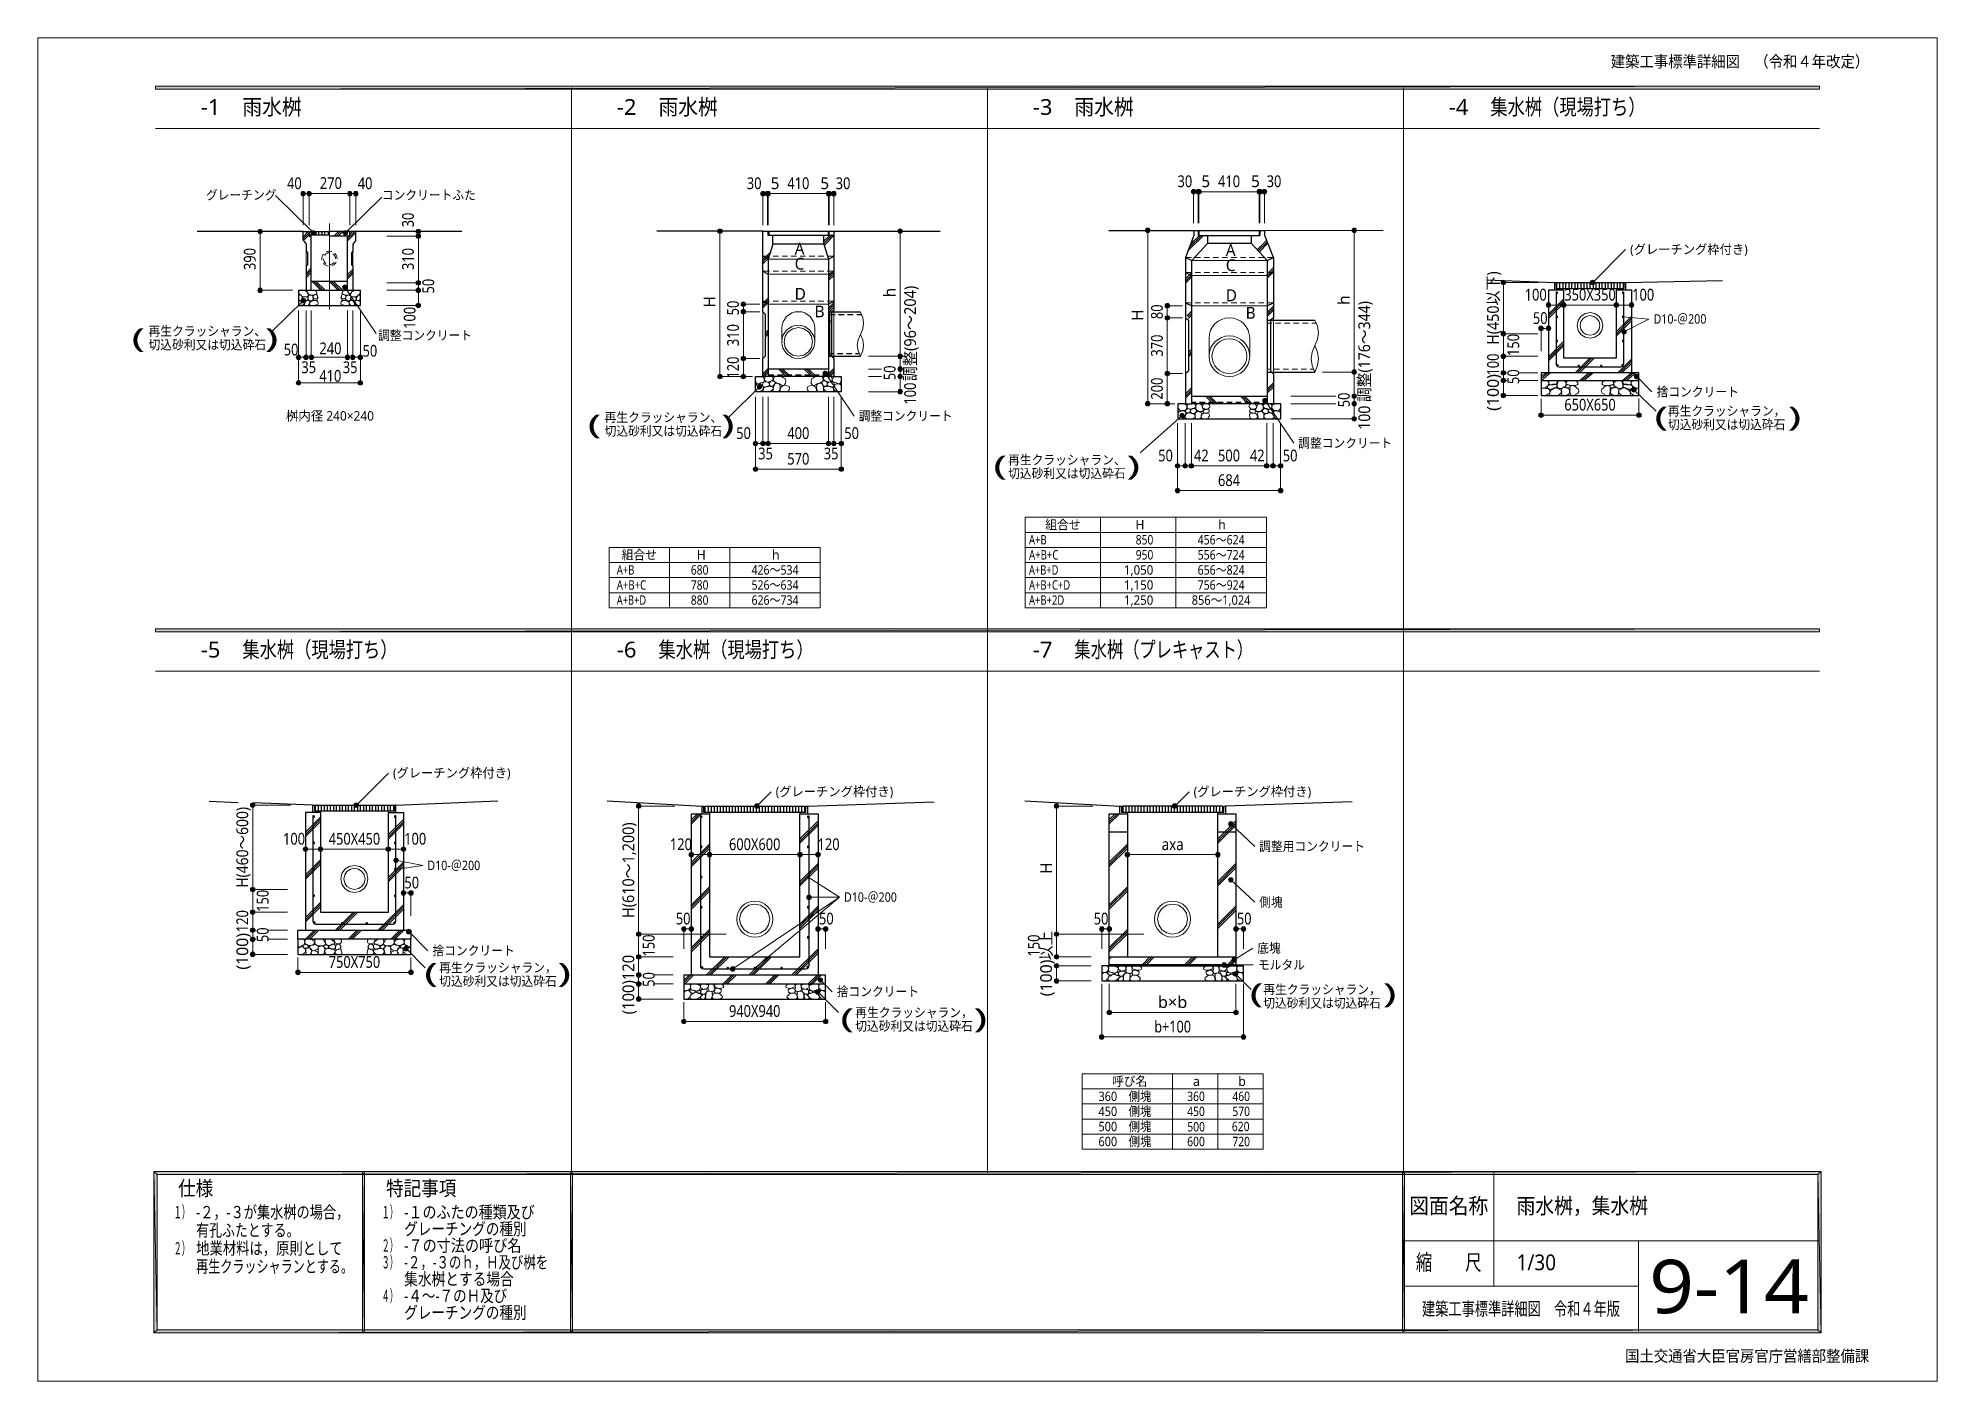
# Model space of a CAD drawing. Header units: millimetres. Extents: x 0 to 420, y 0 to 297.
import ezdxf
from ezdxf.enums import TextEntityAlignment as Align

# ---------------------------------------------------------------- set-up
doc = ezdxf.new("R2010")
doc.units = ezdxf.units.MM
doc.styles.add('kst32b', font='NotoSansJP-Variable.ttf')

msp = doc.modelspace()

# ---------------------------------------------------------------- texts
at = {"style": 'kst32b'}
for s, height, p, p2 in [('建築工事標準詳細図\u3000（令和４年改定）', 2.54, (348.01, 290.49), (405.16, 290.49)), ('-1', 3.491, (36.17, 279.97), (40.54, 279.97)), ('雨水桝', 3.491, (45.4, 279.97), (58.49, 279.97)), ('-2', 3.491, (128.19, 279.97), (132.55, 279.97)), ('雨水桝', 3.491, (137.41, 279.97), (150.5, 279.97)), ('-3', 3.491, (220.18, 279.97), (224.54, 279.97)), ('雨水桝', 3.491, (229.4, 279.97), (242.49, 279.97)), ('-4', 3.491, (312.17, 279.97), (316.53, 279.97)), ('集水桝（現場打ち）', 3.491, (321.39, 279.97), (355.7, 279.97)), ('40', 2.599, (55.27, 263.55), (58.51, 263.55)), ('270', 2.599, (62.53, 263.59), (67.4, 263.59)), ('40', 2.599, (70.91, 263.55), (74.16, 263.55)), ('30', 2.599, (156.95, 263.55), (160.2, 263.55)), ('410', 2.599, (165.9, 263.55), (170.78, 263.55)), ('30', 2.599, (176.61, 263.55), (179.86, 263.55)), ('30', 2.599, (252.2, 263.99), (255.45, 263.99)), ('410', 2.599, (261.15, 263.99), (266.03, 263.99)), ('30', 2.599, (271.91, 263.99), (275.16, 263.99)), ('グレーチング', 2.079, (37.34, 261.22), (52.93, 261.22)), ('コンクリートふた', 2.079, (76.24, 261.22), (97.03, 261.22)), ('30', 2.599, (83.31, 255.1), (83.31, 258.35)), ('390', 2.599, (48.32, 245.66), (48.32, 250.53)), ('310', 2.599, (83.31, 245.66), (83.31, 250.53)), ('(グレーチング枠付き)', 2.0791, (352.3, 249.2), (378.29, 249.2)), ('50', 2.599, (87.8, 240.47), (87.8, 243.72)), ('H(450以下)', 2.599, (323.26, 229.13), (323.26, 245.37)), ('調整(96～204)', 2.599, (194.35, 221.06), (194.35, 242.18)), ('100', 2.599, (328.97, 238.91), (333.85, 238.91)), ('350X350', 2.599, (337.74, 238.91), (349.11, 238.91)), ('100', 2.599, (352.74, 238.91), (357.62, 238.91)), ('100', 2.599, (83.67, 232.64), (83.67, 237.52)), ('50', 2.599, (155.19, 235.63), (155.19, 238.88)), ('80', 2.599, (248.94, 234.8), (248.94, 238.05)), ('100 調整(176～344)', 2.5989, (294.79, 210.33), (294.79, 238.79)), ('50', 2.599, (330.79, 233.74), (334.04, 233.74)), ('D10-＠200', 2.079, (357.46, 233.81), (369.16, 233.81)), ('(          )', 4.3315, (20.87, 228.47), (53.36, 228.47)), ('再生クラッシャラン、', 2.079, (24.64, 231.12), (50.63, 231.12)), ('調整コンクリート', 2.079, (75.4, 230.19), (96.19, 230.19)), ('310', 2.599, (155.19, 228.83), (155.19, 233.71)), ('370', 2.599, (248.94, 226.5), (248.94, 231.38)), ('150', 2.599, (327.74, 226.65), (327.74, 231.53)), ('切込砂利又は切込砕石', 2.079, (24.64, 228.11), (50.63, 228.11)), ('50', 2.599, (54.53, 226.78), (57.77, 226.78)), ('240', 2.599, (62.44, 227.05), (67.31, 227.05)), ('50', 2.599, (71.97, 226.5), (75.22, 226.5)), ('100', 2.599, (323.26, 222.31), (323.26, 227.19)), ('35', 2.599, (58.44, 222.86), (61.69, 222.86)), ('410', 2.599, (62.4, 220.96), (67.27, 220.96)), ('35', 2.599, (67.61, 222.86), (70.85, 222.86)), ('120', 2.599, (155.19, 221.66), (155.19, 226.53)), ('50', 2.599, (189.84, 221.3), (189.84, 224.55)), ('50', 2.599, (327.74, 220.45), (327.74, 223.7)), ('100', 2.599, (194.35, 215.9), (194.35, 220.77)), ('200', 2.599, (248.94, 217), (248.94, 221.87)), ('50', 2.599, (290.28, 215.31), (290.28, 218.56)), ('(100)', 2.599, (323.26, 214.52), (323.26, 222.65)), ('捨コンクリート', 2.079, (358.14, 217.7), (376.33, 217.7)), ('桝内径 240×240', 2.0791, (55.01, 212.37), (74.5, 212.37)), ('再生クラッシャラン、', 2.079, (125.5, 212.05), (151.49, 212.05)), ('調整コンクリート', 2.079, (181.67, 212.37), (202.46, 212.37)), ('650X650', 2.599, (337.74, 214.59), (349.11, 214.59)), ('(          )', 4.3315, (357.67, 211.12), (390.16, 211.12)), ('再生クラッシャラン，', 2.079, (360.64, 213.47), (386.63, 213.47)), ('(          )', 4.3315, (121.75, 209.38), (154.24, 209.38)), ('切込砂利又は切込砕石', 2.079, (125.5, 209.04), (151.49, 209.04)), ('50', 2.599, (154.6, 208.3), (157.85, 208.3)), ('400', 2.599, (165.9, 208.3), (170.78, 208.3)), ('50', 2.599, (178.5, 208.3), (181.75, 208.3)), ('切込砂利又は切込砕石', 2.079, (360.64, 210.46), (386.63, 210.46)), ('35', 2.599, (159.47, 203.79), (162.72, 203.79)), ('35', 2.599, (173.97, 203.79), (177.22, 203.79)), ('50', 2.599, (247.93, 203.35), (251.17, 203.35)), ('42', 2.599, (255.84, 203.35), (259.09, 203.35)), ('500', 2.599, (261.15, 203.35), (266.03, 203.35)), ('42', 2.599, (268.2, 203.35), (271.45, 203.35)), ('50', 2.599, (275.48, 203.35), (278.73, 203.35)), ('調整コンクリート', 2.079, (278.89, 206.37), (299.68, 206.37)), ('570', 2.599, (165.9, 202.63), (170.78, 202.63)), ('(          )', 4.3315, (211.46, 200.28), (243.94, 200.28)), ('切込砂利又は切込砕石', 2.079, (214.74, 199.67), (240.72, 199.67)), ('再生クラッシャラン、', 2.079, (214.74, 202.65), (240.72, 202.65)), ('684', 2.599, (261.15, 197.89), (266.03, 197.89)), ('組合せ', 2.079, (222.95, 188.32), (230.75, 188.32)), ('A+B', 2.079, (219.35, 184.98), (223.25, 184.98)), ('850', 2.079, (242.95, 184.98), (246.85, 184.98)), ('456～624', 2.079, (256.65, 184.98), (267.04, 184.98)), ('組合せ', 2.079, (129.29, 181.65), (137.08, 181.65)), ('A+B+C', 2.079, (219.35, 181.65), (225.85, 181.65)), ('950', 2.079, (242.95, 181.65), (246.85, 181.65)), ('556～724', 2.079, (256.65, 181.65), (267.04, 181.65)), ('A+B', 2.079, (128.19, 178.31), (132.08, 178.31)), ('A+B+C', 2.079, (128.19, 174.98), (134.68, 174.98)), ('780', 2.079, (144.57, 174.98), (148.47, 174.98)), ('680', 2.079, (144.57, 178.31), (148.47, 178.31)), ('426～534', 2.079, (157.99, 178.31), (168.38, 178.31)), ('526～634', 2.079, (157.99, 174.98), (168.38, 174.98)), ('A+B+D', 2.079, (219.35, 178.31), (225.85, 178.31)), ('A+B+C+D', 2.079, (219.35, 174.98), (228.45, 174.98)), ('1,050', 2.079, (240.35, 178.31), (246.84, 178.31)), ('1,150', 2.079, (240.35, 174.98), (246.84, 174.98)), ('756～924', 2.079, (256.65, 174.98), (267.04, 174.98)), ('656～824', 2.079, (256.65, 178.31), (267.04, 178.31)), ('A+B+D', 2.079, (128.19, 171.64), (134.68, 171.64)), ('880', 2.079, (144.57, 171.64), (148.47, 171.64)), ('626～734', 2.079, (157.99, 171.64), (168.38, 171.64)), ('A+B+2D', 2.079, (219.35, 171.64), (227.15, 171.64)), ('1,250', 2.079, (240.35, 171.64), (246.84, 171.64)), ('856～1,024', 2.079, (255.33, 171.64), (268.33, 171.64)), ('集水桝（現場打ち）', 3.491, (45.4, 159.98), (79.71, 159.98)), ('集水桝（現場打ち）', 3.491, (137.41, 159.98), (171.72, 159.98)), ('集水桝（プレキャスト）', 3.4908, (229.4, 159.98), (268.9, 159.98)), ('-5', 3.491, (36.17, 159.98), (40.54, 159.98)), ('-6', 3.491, (128.19, 159.98), (132.55, 159.98)), ('-7', 3.491, (220.18, 159.98), (224.54, 159.98)), ('(グレーチング枠付き)', 2.0791, (78.7, 133.43), (104.69, 133.43)), ('(グレーチング枠付き)', 2.0791, (163.34, 129.31), (189.33, 129.31)), ('(グレーチング枠付き)', 2.0791, (255.76, 129.31), (281.75, 129.31)), ('H(460～600)', 2.599, (46.67, 109.07), (46.67, 126.94)), ('H(610～1,200)', 2.5989, (132.04, 102.4), (132.04, 123.52)), ('100', 2.599, (54.38, 118.6), (59.25, 118.6)), ('450X450', 2.599, (64.49, 118.6), (75.87, 118.6)), ('100', 2.599, (81.17, 118.6), (86.05, 118.6)), ('120', 2.599, (139.93, 117.39), (144.81, 117.39)), ('600X600', 2.599, (153.01, 117.39), (164.38, 117.39)), ('120', 2.599, (172.59, 117.39), (177.47, 117.39)), ('axa', 2.599, (248.69, 117.39), (253.56, 117.39)), ('調整用コンクリート', 2.079, (270.26, 117.2), (293.65, 117.2)), ('D10-＠200', 2.079, (86.3, 112.97), (97.99, 112.97)), ('50', 2.599, (81.22, 108.92), (84.47, 108.92)), ('150', 2.599, (51.18, 103.74), (51.18, 108.61)), ('D10-＠200', 2.079, (178.43, 105.96), (190.13, 105.96)), ('側塊', 2.079, (270.26, 104.86), (275.45, 104.86)), ('120', 2.599, (46.67, 99.25), (46.67, 104.12)), ('50', 2.599, (141.25, 100.96), (144.49, 100.96)), ('50', 2.599, (172.91, 100.96), (176.16, 100.96)), ('50', 2.599, (233.66, 100.96), (236.91, 100.96)), ('50', 2.599, (265.32, 100.96), (268.57, 100.96)), ('(100)', 2.599, (46.67, 90.95), (46.67, 99.07)), ('50', 2.599, (51.18, 97.05), (51.18, 100.3)), ('150', 2.599, (136.55, 93.85), (136.55, 98.73)), ('150', 2.599, (221.7, 93.85), (221.7, 98.73)), ('以上', 2.599, (224.43, 93.05), (224.43, 99.55)), ('底塊', 2.079, (269.83, 94.7), (275.03, 94.7)), ('750X750', 2.599, (64.49, 91.36), (75.87, 91.36)), ('(          )', 4.3315, (85.6, 88.1), (118.08, 88.1)), ('捨コンクリート', 2.079, (87.42, 94.15), (105.61, 94.15)), ('再生クラッシャラン，', 2.079, (88.92, 90.38), (114.91, 90.38)), ('(100)120', 2.599, (132.04, 81.07), (132.04, 94.24)), ('(100)', 2.599, (224.43, 85.07), (224.43, 93.19)), ('モルタル', 2.079, (269.98, 91), (280.38, 91)), ('切込砂利又は切込砕石', 2.079, (88.92, 87.38), (114.91, 87.38)), ('50', 2.599, (136.55, 87.16), (136.55, 90.41)), ('捨コンクリート', 2.079, (176.83, 85.09), (195.02, 85.09)), ('b×b', 2.599, (247.86, 82.49), (254.36, 82.49)), ('(          )', 4.3315, (268.14, 83.59), (300.63, 83.59)), ('切込砂利又は切込砕石', 2.079, (271.17, 82.55), (297.16, 82.55)), ('再生クラッシャラン，', 2.079, (271.17, 85.56), (297.16, 85.56)), ('940X940', 2.599, (153.01, 80.52), (164.38, 80.52)), ('(          )', 4.3315, (177.63, 78.06), (210.12, 78.06)), ('切込砂利又は切込砕石', 2.079, (180.93, 77.45), (206.92, 77.45)), ('再生クラッシャラン，', 2.079, (180.93, 80.45), (206.92, 80.45)), ('b+100', 2.599, (247.06, 77.07), (255.18, 77.07)), ('呼び名', 2.079, (237.72, 65.24), (245.52, 65.24)), ('360\u3000側塊', 2.079, (234.72, 61.91), (246.41, 61.91)), ('360', 2.079, (254.34, 61.91), (258.24, 61.91)), ('460', 2.079, (264.33, 61.91), (268.23, 61.91)), ('450\u3000側塊', 2.079, (234.72, 58.59), (246.41, 58.59)), ('450', 2.079, (254.34, 58.59), (258.24, 58.59)), ('570', 2.079, (264.33, 58.59), (268.23, 58.59)), ('500\u3000側塊', 2.079, (234.72, 55.24), (246.41, 55.24)), ('500', 2.079, (254.36, 55.18), (258.26, 55.18)), ('620', 2.079, (264.22, 55.24), (268.12, 55.24)), ('600\u3000側塊', 2.079, (234.72, 51.92), (246.41, 51.92)), ('600', 2.079, (254.34, 51.92), (258.24, 51.92)), ('720', 2.079, (264.33, 51.92), (268.23, 51.92)), ('仕様', 3.273, (31.18, 40.98), (38.94, 40.98)), ('特記事項', 3.273, (77.17, 40.98), (92.7, 40.98)), ('１）', 2.728, (30.18, 35.98), (33.81, 35.98)), ('-２，-３が集水桝の場合，', 2.7278, (35.18, 35.98), (69.03, 35.98)), ('１）', 2.728, (76.18, 35.98), (79.8, 35.98)), ('-１のふたの種類及び', 2.728, (81.17, 35.98), (110.04, 35.98)), ('図面名称', 3.491, (303.45, 36.98), (320.9, 36.98)), ('雨水桝，集水桝', 3.491, (327.17, 36.98), (356.25, 36.98)), ('有孔ふたとする。', 2.728, (35.18, 31.98), (58.03, 31.98)), ('グレーチングの種別', 2.728, (81.17, 32.28), (108.26, 32.28)), ('２）', 2.728, (30.18, 27.98), (33.81, 27.98)), ('地業材料は，原則として', 2.7278, (35.18, 27.98), (67.56, 27.98)), ('２）', 2.728, (76.18, 28.6), (79.8, 28.6)), ('-７の寸法の呼び名', 2.728, (81.17, 28.6), (107.11, 28.6)), ('再生クラッシャランとする。', 2.7278, (35.18, 23.98), (69.86, 23.98)), ('３）', 2.728, (76.18, 24.89), (79.8, 24.89)), ('-２，-３のｈ，Ｈ及び桝を', 2.7278, (81.17, 24.89), (113.01, 24.89)), ('縮\u3000\u3000尺', 3.491, (304.91, 24.49), (319.43, 24.49)), ('1/30', 3.491, (327.17, 24.49), (335.9, 24.49)), ('9-14', 11.831, (356.51, 14.99), (391.8, 14.99)), ('集水桝とする場合', 2.728, (81.17, 21.19), (105.41, 21.19)), ('４）', 2.728, (76.18, 17.48), (79.8, 17.48)), ('-４～-７のＨ及び', 2.728, (81.17, 17.48), (103.97, 17.48)), ('グレーチングの種別', 2.728, (81.17, 13.78), (108.26, 13.78)), ('建築工事標準詳細図\u3000令和４年版', 2.919, (306.26, 14.5), (350.04, 14.5)), ('国土交通省大臣官房官庁営繕部整備課', 2.54, (351.18, 4.27), (405.16, 4.27))]:
    msp.add_text(s, height=height, dxfattribs=at).set_placement(p, p2, align=Align.FIT)
for s, height, p in [('5', 2.6, (162.22, 263.55)), ('5', 2.6, (173.21, 263.55)), ('5', 2.6, (257.47, 263.99)), ('5', 2.6, (268.46, 263.99)), ('A', 2.6, (167.53, 249.09)), ('C', 2.6, (167.53, 245.77)), ('A', 2.6, (262.87, 248.77)), ('C', 2.6, (262.87, 245.43)), ('D', 2.6, (167.53, 239.1)), ('D', 2.6, (262.87, 238.76)), ('B', 2.6, (171.94, 235.2)), ('B', 2.6, (267.27, 234.89)), ('H', 2.08, (242.87, 188.32)), ('h', 2.08, (261.2, 188.32)), ('H', 2.08, (145.86, 181.65)), ('h', 2.08, (162.52, 181.65)), ('b', 2.08, (265.64, 65.24)), ('a', 2.08, (255.63, 65.24))]:
    msp.add_text(s, height=height, dxfattribs=at).set_placement(p)
for s, p in [('H', (150.01, 237.36)), ('h', (189.84, 239.61)), ('h', (290.28, 237.96)), ('H', (244.62, 234.44)), ('H', (224.45, 112.14))]:
    msp.add_text(s, height=2.6, rotation=90, dxfattribs=at).set_placement(p)

# ---------------------------------------------------------------- hatches: boundary and pattern name
h = msp.add_hatch(color=7)
h.paths.add_polyline_path([(394.17, 285.62), (394.17, 286.32), (26.18, 285.62), (394.17, 285.62)])
h.paths.add_polyline_path([(394.17, 286.32), (26.18, 285.62), (26.18, 286.32), (394.17, 286.32)])
for points in [[(58.36, 262.74), (58.31, 262.55), (58.82, 262.55), (58.36, 262.74)], [(59.69, 262.74), (59.65, 262.55), (60.16, 262.55), (59.69, 262.74)], [(68.69, 262.74), (68.64, 262.55), (69.15, 262.55), (68.69, 262.74)], [(70.02, 262.74), (69.98, 262.55), (70.49, 262.55), (70.02, 262.74)], [(160.06, 262.74), (160.02, 262.55), (160.51, 262.55), (160.06, 262.74)], [(161.06, 262.74), (161.01, 262.55), (161.52, 262.55), (161.06, 262.74)], [(161.23, 262.74), (161.18, 262.55), (161.69, 262.55), (161.23, 262.74)], [(174.56, 262.74), (174.52, 262.55), (175.03, 262.55), (174.56, 262.74)], [(174.73, 262.74), (174.69, 262.55), (175.18, 262.55), (174.73, 262.74)], [(175.73, 262.74), (175.68, 262.55), (176.19, 262.55), (175.73, 262.74)], [(255.29, 263.17), (255.27, 262.97), (255.76, 262.97), (255.29, 263.17)], [(256.31, 263.17), (256.26, 262.97), (256.77, 262.97), (256.31, 263.17)], [(256.48, 263.17), (256.43, 262.97), (256.92, 262.97), (256.48, 263.17)], [(269.81, 263.17), (269.77, 262.97), (270.26, 262.97), (269.81, 263.17)], [(269.96, 263.17), (269.94, 262.97), (270.43, 262.97), (269.96, 263.17)], [(270.98, 263.17), (270.93, 262.97), (271.42, 262.97), (270.98, 263.17)], [(48.87, 254.36), (48.83, 254.17), (49.32, 254.17), (48.87, 254.36)], [(60.62, 253.87), (60.66, 253.68), (61.13, 253.89), (60.62, 253.87)], [(67.84, 254.25), (67.73, 254.08), (68.18, 253.89), (67.84, 254.25)], [(83.86, 254.36), (83.82, 254.17), (84.31, 254.17), (83.86, 254.36)], [(83.86, 253.37), (83.82, 253.17), (84.31, 253.17), (83.86, 253.37)], [(150.56, 254.44), (150.52, 254.25), (151, 254.25), (150.56, 254.44)], [(190.39, 254.44), (190.35, 254.25), (190.86, 254.25), (190.39, 254.44)], [(245.15, 254.61), (245.11, 254.42), (245.62, 254.42), (245.15, 254.61)], [(290.81, 254.63), (290.79, 254.44), (291.27, 254.44), (290.81, 254.63)], [(48.87, 241.36), (48.83, 241.17), (49.32, 241.17), (48.87, 241.36)], [(67.71, 242.23), (67.61, 242.08), (68.05, 241.87), (67.71, 242.23)], [(83.86, 243.04), (83.82, 242.82), (84.31, 242.82), (83.86, 243.04)], [(83.86, 241.36), (83.82, 241.17), (84.31, 241.17), (83.86, 241.36)], [(323.79, 243.1), (323.74, 242.91), (324.25, 242.91), (323.79, 243.1)], [(343.56, 243.1), (343.51, 242.91), (344.02, 242.91), (343.56, 243.1)], [(58.38, 238.89), (58.42, 238.7), (58.89, 238.91), (58.38, 238.89)], [(83.86, 238.02), (83.82, 237.83), (84.31, 237.83), (83.86, 238.02)], [(156.38, 238.55), (156.19, 238.59), (156.19, 238.1), (156.38, 238.55)], [(156.38, 236.9), (156.19, 236.92), (156.19, 236.43), (156.38, 236.9)], [(249.47, 237.96), (249.45, 237.77), (249.94, 237.77), (249.47, 237.96)], [(249.47, 235.29), (249.45, 235.1), (249.94, 235.1), (249.47, 235.29)], [(333.8, 238.1), (333.76, 237.91), (334.24, 237.91), (333.8, 238.1)], [(337.12, 238.1), (337.08, 237.91), (337.59, 237.91), (337.12, 238.1)], [(348.78, 238.1), (348.76, 237.91), (349.25, 237.91), (348.78, 238.1)], [(352.13, 238.1), (352.09, 237.91), (352.59, 237.91), (352.13, 238.1)], [(323.79, 231.77), (323.74, 231.58), (324.25, 231.58), (323.79, 231.77)], [(333.06, 232.56), (333.08, 232.75), (332.59, 232.75), (333.06, 232.56)], [(333.8, 232.94), (333.76, 232.75), (334.24, 232.75), (333.8, 232.94)], [(334.24, 232.79), (334.22, 232.77), (334.2, 232.75), (334.22, 232.73), (334.24, 232.71), (334.26, 232.73), (334.29, 232.75), (334.26, 232.77), (334.24, 232.79)], [(350.46, 232.22), (350.41, 232.03), (350.92, 232.03), (350.46, 232.22)], [(57.36, 226.57), (57.32, 226.38), (57.83, 226.38), (57.36, 226.57)], [(59.01, 226.57), (58.99, 226.38), (59.48, 226.38), (59.01, 226.57)], [(60.2, 226.57), (60.16, 226.38), (60.64, 226.38), (60.2, 226.57)], [(68.2, 226.57), (68.16, 226.38), (68.64, 226.38), (68.2, 226.57)], [(69.36, 226.57), (69.32, 226.38), (69.81, 226.38), (69.36, 226.57)], [(71.01, 226.57), (70.99, 226.38), (71.48, 226.38), (71.01, 226.57)], [(156, 225.64), (156.19, 225.59), (156.19, 226.1), (156, 225.64)], [(156.38, 222.57), (156.19, 222.59), (156.19, 222.1), (156.38, 222.57)], [(173.99, 223.16), (173.86, 223.01), (174.33, 222.8), (173.99, 223.16)], [(190.39, 226.78), (190.35, 226.59), (190.86, 226.59), (190.39, 226.78)], [(190.39, 223.94), (190.35, 223.75), (190.86, 223.75), (190.39, 223.94)], [(249.47, 222.95), (249.45, 222.76), (249.94, 222.76), (249.47, 222.95)], [(290.81, 223.29), (290.79, 223.1), (291.27, 223.1), (290.81, 223.29)], [(323.79, 226.78), (323.74, 226.59), (324.25, 226.59), (323.79, 226.78)], [(323.79, 223.1), (323.74, 222.91), (324.25, 222.91), (323.79, 223.1)], [(57.36, 220.9), (57.32, 220.7), (57.83, 220.7), (57.36, 220.9)], [(71.01, 220.9), (70.99, 220.7), (71.48, 220.7), (71.01, 220.9)], [(150.56, 222.29), (150.52, 222.1), (151, 222.1), (150.56, 222.29)], [(159.24, 219.82), (159.3, 219.63), (159.74, 219.84), (159.24, 219.82)], [(190.39, 222.29), (190.35, 222.1), (190.86, 222.1), (190.39, 222.29)], [(190.39, 218.95), (190.35, 218.76), (190.86, 218.76), (190.39, 218.95)], [(323.79, 221.45), (323.74, 221.26), (324.25, 221.26), (323.79, 221.45)], [(352.95, 219.65), (352.81, 219.54), (353.14, 219.18), (352.95, 219.65)], [(353.57, 222.55), (353.4, 222.44), (353.76, 222.08), (353.57, 222.55)], [(245.43, 215.65), (245.62, 215.6), (245.62, 216.09), (245.43, 215.65)], [(249.47, 216.28), (249.45, 216.09), (249.94, 216.09), (249.47, 216.28)], [(271.21, 217.17), (271.1, 217), (271.55, 216.81), (271.21, 217.17)], [(290.81, 217.95), (290.79, 217.76), (291.27, 217.76), (290.81, 217.95)], [(290.81, 216.28), (290.79, 216.09), (291.27, 216.09), (290.81, 216.28)], [(323.79, 218.1), (323.74, 217.91), (324.25, 217.91), (323.79, 218.1)], [(252.71, 213.49), (252.75, 213.3), (253.22, 213.51), (252.71, 213.49)], [(290.81, 212.96), (290.79, 212.77), (291.27, 212.77), (290.81, 212.96)], [(332.13, 213.78), (332.08, 213.57), (332.59, 213.57), (332.13, 213.78)], [(353.8, 213.78), (353.76, 213.57), (354.25, 213.57), (353.8, 213.78)], [(158.39, 207.5), (158.35, 207.31), (158.86, 207.31), (158.39, 207.5)], [(160.06, 207.5), (160.02, 207.31), (160.51, 207.31), (160.06, 207.5)], [(161.23, 207.5), (161.18, 207.31), (161.69, 207.31), (161.23, 207.5)], [(174.56, 207.5), (174.52, 207.31), (175.03, 207.31), (174.56, 207.5)], [(175.73, 207.5), (175.68, 207.31), (176.19, 207.31), (175.73, 207.5)], [(177.4, 207.5), (177.36, 207.31), (177.84, 207.31), (177.4, 207.5)], [(158.39, 201.82), (158.35, 201.63), (158.86, 201.63), (158.39, 201.82)], [(177.4, 201.82), (177.36, 201.63), (177.84, 201.63), (177.4, 201.82)], [(251.74, 202.54), (251.69, 202.35), (252.2, 202.35), (251.74, 202.54)], [(253.41, 202.54), (253.37, 202.35), (253.87, 202.35), (253.41, 202.54)], [(254.8, 202.54), (254.76, 202.35), (255.27, 202.35), (254.8, 202.54)], [(271.46, 202.54), (271.42, 202.35), (271.93, 202.35), (271.46, 202.54)], [(272.86, 202.54), (272.84, 202.35), (273.33, 202.35), (272.86, 202.54)], [(274.53, 202.54), (274.49, 202.35), (275, 202.35), (274.53, 202.54)], [(251.74, 197.08), (251.69, 196.89), (252.2, 196.89), (251.74, 197.08)], [(274.53, 197.08), (274.49, 196.89), (275, 196.89), (274.53, 197.08)], [(47.22, 127.55), (47.18, 127.34), (47.69, 127.34), (47.22, 127.55)], [(70.15, 127.55), (70.13, 127.34), (70.61, 127.34), (70.15, 127.55)], [(132.57, 127.32), (132.55, 127.13), (133.03, 127.13), (132.57, 127.32)], [(158.71, 127.32), (158.67, 127.13), (159.17, 127.13), (158.71, 127.32)], [(224.98, 127.32), (224.94, 127.13), (225.45, 127.13), (224.98, 127.32)], [(251.12, 127.32), (251.08, 127.13), (251.59, 127.13), (251.12, 127.32)], [(263.8, 123.63), (263.65, 123.53), (263.99, 123.17), (263.8, 123.63)], [(58.89, 117.79), (58.84, 117.6), (59.35, 117.6), (58.89, 117.79)], [(62.21, 117.79), (62.19, 117.6), (62.67, 117.6), (62.21, 117.79)], [(77.22, 117.79), (77.17, 117.6), (77.68, 117.6), (77.22, 117.79)], [(80.56, 117.79), (80.52, 117.6), (81, 117.6), (80.56, 117.79)], [(78.93, 115.42), (78.85, 115.25), (79.35, 115.15), (78.93, 115.42)], [(144.23, 116.59), (144.21, 116.4), (144.7, 116.4), (144.23, 116.59)], [(148.23, 116.59), (148.21, 116.4), (148.7, 116.4), (148.23, 116.59)], [(168.23, 116.59), (168.21, 116.4), (168.7, 116.4), (168.23, 116.59)], [(172.23, 116.59), (172.21, 116.4), (172.7, 116.4), (172.23, 116.59)], [(240.64, 116.59), (240.62, 116.4), (241.11, 116.4), (240.64, 116.59)], [(260.65, 116.59), (260.6, 116.4), (261.11, 116.4), (260.65, 116.59)], [(263.8, 111.29), (263.65, 111.19), (263.99, 110.85), (263.8, 111.29)], [(47.22, 108.88), (47.18, 108.69), (47.69, 108.69), (47.22, 108.88)], [(81, 107.97), (80.98, 107.95), (80.96, 107.93), (80.98, 107.91), (81, 107.89), (81.03, 107.91), (81.05, 107.93), (81.03, 107.95), (81, 107.97)], [(81.47, 107.74), (81.51, 107.93), (81, 107.93), (81.47, 107.74)], [(83.14, 107.74), (83.19, 107.93), (82.68, 107.93), (83.14, 107.74)], [(170.24, 107.15), (170.2, 106.96), (170.71, 106.96), (170.24, 107.15)], [(47.22, 103.86), (47.18, 103.67), (47.69, 103.67), (47.22, 103.86)], [(47.22, 99.86), (47.18, 99.67), (47.69, 99.67), (47.22, 99.86)], [(47.22, 97.87), (47.18, 97.68), (47.69, 97.68), (47.22, 97.87)], [(81.98, 99.84), (81.83, 99.74), (82.17, 99.38), (81.98, 99.84)], [(132.57, 98.98), (132.55, 98.78), (133.03, 98.78), (132.57, 98.98)], [(143.49, 99.76), (143.53, 99.95), (143.04, 99.95), (143.49, 99.76)], [(144.23, 100.16), (144.21, 99.95), (144.7, 99.95), (144.23, 100.16)], [(172.23, 100.16), (172.21, 99.95), (172.7, 99.95), (172.23, 100.16)], [(173.91, 100.16), (173.86, 99.95), (174.37, 99.95), (173.91, 100.16)], [(224.98, 98.98), (224.94, 98.78), (225.45, 98.78), (224.98, 98.98)], [(235.9, 99.76), (235.94, 99.95), (235.46, 99.95), (235.9, 99.76)], [(236.64, 100.16), (236.62, 99.95), (237.11, 99.95), (236.64, 100.16)], [(264.65, 100.16), (264.6, 99.95), (265.11, 99.95), (264.65, 100.16)], [(266.32, 100.16), (266.28, 99.95), (266.78, 99.95), (266.32, 100.16)], [(47.22, 94.55), (47.18, 94.34), (47.69, 94.34), (47.22, 94.55)], [(81.39, 96.08), (81.22, 95.97), (81.58, 95.61), (81.39, 96.08)], [(132.57, 93.98), (132.55, 93.79), (133.03, 93.79), (132.57, 93.98)], [(224.98, 93.98), (224.94, 93.79), (225.45, 93.79), (224.98, 93.98)], [(262.32, 92.46), (262.15, 92.35), (262.51, 91.99), (262.32, 92.46)], [(265.2, 93.32), (265.09, 93.47), (264.73, 93.13), (265.2, 93.32)], [(57.21, 90.55), (57.17, 90.34), (57.68, 90.34), (57.21, 90.55)], [(82.21, 90.55), (82.17, 90.34), (82.68, 90.34), (82.21, 90.55)], [(132.57, 89.98), (132.55, 89.79), (133.03, 89.79), (132.57, 89.98)], [(153.35, 91.04), (153.42, 90.85), (153.84, 91.12), (153.35, 91.04)], [(173.06, 89.11), (172.91, 89.01), (173.25, 88.67), (173.06, 89.11)], [(224.98, 91.99), (224.94, 91.8), (225.45, 91.8), (224.98, 91.99)], [(224.98, 88.65), (224.94, 88.46), (225.45, 88.46), (224.98, 88.65)], [(264.84, 90.49), (264.69, 90.38), (265.03, 90.02), (264.84, 90.49)], [(132.57, 87.99), (132.55, 87.8), (133.03, 87.8), (132.57, 87.99)], [(132.57, 84.65), (132.55, 84.46), (133.03, 84.46), (132.57, 84.65)], [(172.44, 86.49), (172.28, 86.38), (172.64, 86.02), (172.44, 86.49)], [(236.64, 81.66), (236.6, 81.47), (237.11, 81.47), (236.64, 81.66)], [(264.65, 81.66), (264.6, 81.47), (265.11, 81.47), (264.65, 81.66)], [(142.58, 79.71), (142.54, 79.52), (143.04, 79.52), (142.58, 79.71)], [(173.91, 79.71), (173.86, 79.52), (174.37, 79.52), (173.91, 79.71)], [(234.97, 76.26), (234.95, 76.07), (235.44, 76.07), (234.97, 76.26)], [(266.32, 76.26), (266.28, 76.07), (266.78, 76.07), (266.32, 76.26)]]:
    msp.add_hatch(color=7).paths.add_polyline_path(points)
h = msp.add_hatch(color=7)
h.paths.add_polyline_path([(58.31, 262.55), (58.36, 262.36), (58.82, 262.55), (58.31, 262.55)])
h.paths.add_polyline_path([(58.36, 262.36), (58.82, 262.55), (58.46, 262.19), (58.36, 262.36)])
h.paths.add_polyline_path([(58.82, 262.55), (58.46, 262.19), (58.63, 262.09), (58.82, 262.55)])
h = msp.add_hatch(color=7)
h.paths.add_polyline_path([(58.82, 263.06), (58.63, 263.02), (58.82, 262.55), (58.82, 263.06)])
h.paths.add_polyline_path([(58.63, 263.02), (58.82, 262.55), (58.46, 262.91), (58.63, 263.02)])
h.paths.add_polyline_path([(58.82, 262.55), (58.46, 262.91), (58.36, 262.74), (58.82, 262.55)])
h = msp.add_hatch(color=7)
h.paths.add_polyline_path([(58.63, 262.09), (58.82, 262.04), (58.82, 262.55), (58.63, 262.09)])
h.paths.add_polyline_path([(58.82, 262.04), (58.82, 262.55), (59.01, 262.09), (58.82, 262.04)])
h.paths.add_polyline_path([(58.82, 262.55), (59.01, 262.09), (59.16, 262.19), (58.82, 262.55)])
h = msp.add_hatch(color=7)
h.paths.add_polyline_path([(59.29, 262.74), (59.16, 262.91), (58.82, 262.55), (59.29, 262.74)])
h.paths.add_polyline_path([(59.16, 262.91), (58.82, 262.55), (59.01, 263.02), (59.16, 262.91)])
h.paths.add_polyline_path([(58.82, 262.55), (59.01, 263.02), (58.82, 263.06), (58.82, 262.55)])
h = msp.add_hatch(color=7)
h.paths.add_polyline_path([(59.16, 262.19), (59.29, 262.36), (58.82, 262.55), (59.16, 262.19)])
h.paths.add_polyline_path([(59.29, 262.36), (58.82, 262.55), (59.31, 262.55), (59.29, 262.36)])
h.paths.add_polyline_path([(58.82, 262.55), (59.31, 262.55), (59.29, 262.74), (58.82, 262.55)])
h = msp.add_hatch(color=7)
h.paths.add_polyline_path([(59.65, 262.55), (59.69, 262.36), (60.16, 262.55), (59.65, 262.55)])
h.paths.add_polyline_path([(59.69, 262.36), (60.16, 262.55), (59.8, 262.19), (59.69, 262.36)])
h.paths.add_polyline_path([(60.16, 262.55), (59.8, 262.19), (59.97, 262.09), (60.16, 262.55)])
h = msp.add_hatch(color=7)
h.paths.add_polyline_path([(60.16, 263.06), (59.97, 263.02), (60.16, 262.55), (60.16, 263.06)])
h.paths.add_polyline_path([(59.97, 263.02), (60.16, 262.55), (59.8, 262.91), (59.97, 263.02)])
h.paths.add_polyline_path([(60.16, 262.55), (59.8, 262.91), (59.69, 262.74), (60.16, 262.55)])
h = msp.add_hatch(color=7)
h.paths.add_polyline_path([(59.97, 262.09), (60.16, 262.04), (60.16, 262.55), (59.97, 262.09)])
h.paths.add_polyline_path([(60.16, 262.04), (60.16, 262.55), (60.35, 262.09), (60.16, 262.04)])
h.paths.add_polyline_path([(60.16, 262.55), (60.35, 262.09), (60.49, 262.19), (60.16, 262.55)])
h = msp.add_hatch(color=7)
h.paths.add_polyline_path([(60.62, 262.74), (60.49, 262.91), (60.16, 262.55), (60.62, 262.74)])
h.paths.add_polyline_path([(60.49, 262.91), (60.16, 262.55), (60.35, 263.02), (60.49, 262.91)])
h.paths.add_polyline_path([(60.16, 262.55), (60.35, 263.02), (60.16, 263.06), (60.16, 262.55)])
h = msp.add_hatch(color=7)
h.paths.add_polyline_path([(60.49, 262.19), (60.62, 262.36), (60.16, 262.55), (60.49, 262.19)])
h.paths.add_polyline_path([(60.62, 262.36), (60.16, 262.55), (60.64, 262.55), (60.62, 262.36)])
h.paths.add_polyline_path([(60.16, 262.55), (60.64, 262.55), (60.62, 262.74), (60.16, 262.55)])
h = msp.add_hatch(color=7)
h.paths.add_polyline_path([(68.64, 262.55), (68.69, 262.36), (69.15, 262.55), (68.64, 262.55)])
h.paths.add_polyline_path([(68.69, 262.36), (69.15, 262.55), (68.79, 262.19), (68.69, 262.36)])
h.paths.add_polyline_path([(69.15, 262.55), (68.79, 262.19), (68.96, 262.09), (69.15, 262.55)])
h = msp.add_hatch(color=7)
h.paths.add_polyline_path([(69.15, 263.06), (68.96, 263.02), (69.15, 262.55), (69.15, 263.06)])
h.paths.add_polyline_path([(68.96, 263.02), (69.15, 262.55), (68.79, 262.91), (68.96, 263.02)])
h.paths.add_polyline_path([(69.15, 262.55), (68.79, 262.91), (68.69, 262.74), (69.15, 262.55)])
h = msp.add_hatch(color=7)
h.paths.add_polyline_path([(68.96, 262.09), (69.15, 262.04), (69.15, 262.55), (68.96, 262.09)])
h.paths.add_polyline_path([(69.15, 262.04), (69.15, 262.55), (69.34, 262.09), (69.15, 262.04)])
h.paths.add_polyline_path([(69.15, 262.55), (69.34, 262.09), (69.51, 262.19), (69.15, 262.55)])
h = msp.add_hatch(color=7)
h.paths.add_polyline_path([(69.62, 262.74), (69.51, 262.91), (69.15, 262.55), (69.62, 262.74)])
h.paths.add_polyline_path([(69.51, 262.91), (69.15, 262.55), (69.34, 263.02), (69.51, 262.91)])
h.paths.add_polyline_path([(69.15, 262.55), (69.34, 263.02), (69.15, 263.06), (69.15, 262.55)])
h = msp.add_hatch(color=7)
h.paths.add_polyline_path([(69.51, 262.19), (69.62, 262.36), (69.15, 262.55), (69.51, 262.19)])
h.paths.add_polyline_path([(69.62, 262.36), (69.15, 262.55), (69.66, 262.55), (69.62, 262.36)])
h.paths.add_polyline_path([(69.15, 262.55), (69.66, 262.55), (69.62, 262.74), (69.15, 262.55)])
h = msp.add_hatch(color=7)
h.paths.add_polyline_path([(69.98, 262.55), (70.02, 262.36), (70.49, 262.55), (69.98, 262.55)])
h.paths.add_polyline_path([(70.02, 262.36), (70.49, 262.55), (70.13, 262.19), (70.02, 262.36)])
h.paths.add_polyline_path([(70.49, 262.55), (70.13, 262.19), (70.29, 262.09), (70.49, 262.55)])
h = msp.add_hatch(color=7)
h.paths.add_polyline_path([(70.49, 263.06), (70.29, 263.02), (70.49, 262.55), (70.49, 263.06)])
h.paths.add_polyline_path([(70.29, 263.02), (70.49, 262.55), (70.13, 262.91), (70.29, 263.02)])
h.paths.add_polyline_path([(70.49, 262.55), (70.13, 262.91), (70.02, 262.74), (70.49, 262.55)])
h = msp.add_hatch(color=7)
h.paths.add_polyline_path([(70.29, 262.09), (70.49, 262.04), (70.49, 262.55), (70.29, 262.09)])
h.paths.add_polyline_path([(70.49, 262.04), (70.49, 262.55), (70.68, 262.09), (70.49, 262.04)])
h.paths.add_polyline_path([(70.49, 262.55), (70.68, 262.09), (70.84, 262.19), (70.49, 262.55)])
h = msp.add_hatch(color=7)
h.paths.add_polyline_path([(70.95, 262.74), (70.84, 262.91), (70.49, 262.55), (70.95, 262.74)])
h.paths.add_polyline_path([(70.84, 262.91), (70.49, 262.55), (70.68, 263.02), (70.84, 262.91)])
h.paths.add_polyline_path([(70.49, 262.55), (70.68, 263.02), (70.49, 263.06), (70.49, 262.55)])
h = msp.add_hatch(color=7)
h.paths.add_polyline_path([(70.84, 262.19), (70.95, 262.36), (70.49, 262.55), (70.84, 262.19)])
h.paths.add_polyline_path([(70.95, 262.36), (70.49, 262.55), (70.99, 262.55), (70.95, 262.36)])
h.paths.add_polyline_path([(70.49, 262.55), (70.99, 262.55), (70.95, 262.74), (70.49, 262.55)])
h = msp.add_hatch(color=7)
h.paths.add_polyline_path([(160.02, 262.55), (160.06, 262.36), (160.51, 262.55), (160.02, 262.55)])
h.paths.add_polyline_path([(160.06, 262.36), (160.51, 262.55), (160.17, 262.19), (160.06, 262.36)])
h.paths.add_polyline_path([(160.51, 262.55), (160.17, 262.19), (160.32, 262.09), (160.51, 262.55)])
h = msp.add_hatch(color=7)
h.paths.add_polyline_path([(160.51, 263.06), (160.32, 263.02), (160.51, 262.55), (160.51, 263.06)])
h.paths.add_polyline_path([(160.32, 263.02), (160.51, 262.55), (160.17, 262.91), (160.32, 263.02)])
h.paths.add_polyline_path([(160.51, 262.55), (160.17, 262.91), (160.06, 262.74), (160.51, 262.55)])
h = msp.add_hatch(color=7)
h.paths.add_polyline_path([(160.32, 262.09), (160.51, 262.04), (160.51, 262.55), (160.32, 262.09)])
h.paths.add_polyline_path([(160.51, 262.04), (160.51, 262.55), (160.72, 262.09), (160.51, 262.04)])
h.paths.add_polyline_path([(160.51, 262.55), (160.72, 262.09), (160.87, 262.19), (160.51, 262.55)])
h = msp.add_hatch(color=7)
h.paths.add_polyline_path([(160.97, 262.74), (160.87, 262.91), (160.51, 262.55), (160.97, 262.74)])
h.paths.add_polyline_path([(160.87, 262.91), (160.51, 262.55), (160.72, 263.02), (160.87, 262.91)])
h.paths.add_polyline_path([(160.51, 262.55), (160.72, 263.02), (160.51, 263.06), (160.51, 262.55)])
h = msp.add_hatch(color=7)
h.paths.add_polyline_path([(160.87, 262.19), (160.97, 262.36), (160.51, 262.55), (160.87, 262.19)])
h.paths.add_polyline_path([(160.97, 262.36), (160.51, 262.55), (161.01, 262.55), (160.97, 262.36)])
h.paths.add_polyline_path([(160.51, 262.55), (161.01, 262.55), (160.97, 262.74), (160.51, 262.55)])
h = msp.add_hatch(color=7)
h.paths.add_polyline_path([(161.01, 262.55), (161.06, 262.36), (161.52, 262.55), (161.01, 262.55)])
h.paths.add_polyline_path([(161.06, 262.36), (161.52, 262.55), (161.16, 262.19), (161.06, 262.36)])
h.paths.add_polyline_path([(161.52, 262.55), (161.16, 262.19), (161.33, 262.09), (161.52, 262.55)])
h = msp.add_hatch(color=7)
h.paths.add_polyline_path([(161.52, 263.06), (161.33, 263.02), (161.52, 262.55), (161.52, 263.06)])
h.paths.add_polyline_path([(161.33, 263.02), (161.52, 262.55), (161.16, 262.91), (161.33, 263.02)])
h.paths.add_polyline_path([(161.52, 262.55), (161.16, 262.91), (161.06, 262.74), (161.52, 262.55)])
h = msp.add_hatch(color=7)
h.paths.add_polyline_path([(161.18, 262.55), (161.23, 262.36), (161.69, 262.55), (161.18, 262.55)])
h.paths.add_polyline_path([(161.23, 262.36), (161.69, 262.55), (161.33, 262.19), (161.23, 262.36)])
h.paths.add_polyline_path([(161.69, 262.55), (161.33, 262.19), (161.5, 262.09), (161.69, 262.55)])
h = msp.add_hatch(color=7)
h.paths.add_polyline_path([(161.69, 263.06), (161.5, 263.02), (161.69, 262.55), (161.69, 263.06)])
h.paths.add_polyline_path([(161.5, 263.02), (161.69, 262.55), (161.33, 262.91), (161.5, 263.02)])
h.paths.add_polyline_path([(161.69, 262.55), (161.33, 262.91), (161.23, 262.74), (161.69, 262.55)])
h = msp.add_hatch(color=7)
h.paths.add_polyline_path([(161.33, 262.09), (161.52, 262.04), (161.52, 262.55), (161.33, 262.09)])
h.paths.add_polyline_path([(161.52, 262.04), (161.52, 262.55), (161.71, 262.09), (161.52, 262.04)])
h.paths.add_polyline_path([(161.52, 262.55), (161.71, 262.09), (161.86, 262.19), (161.52, 262.55)])
h = msp.add_hatch(color=7)
h.paths.add_polyline_path([(161.5, 262.09), (161.69, 262.04), (161.69, 262.55), (161.5, 262.09)])
h.paths.add_polyline_path([(161.69, 262.04), (161.69, 262.55), (161.88, 262.09), (161.69, 262.04)])
h.paths.add_polyline_path([(161.69, 262.55), (161.88, 262.09), (162.03, 262.19), (161.69, 262.55)])
h = msp.add_hatch(color=7)
h.paths.add_polyline_path([(161.99, 262.74), (161.86, 262.91), (161.52, 262.55), (161.99, 262.74)])
h.paths.add_polyline_path([(161.86, 262.91), (161.52, 262.55), (161.71, 263.02), (161.86, 262.91)])
h.paths.add_polyline_path([(161.52, 262.55), (161.71, 263.02), (161.52, 263.06), (161.52, 262.55)])
h = msp.add_hatch(color=7)
h.paths.add_polyline_path([(161.86, 262.19), (161.99, 262.36), (161.52, 262.55), (161.86, 262.19)])
h.paths.add_polyline_path([(161.99, 262.36), (161.52, 262.55), (162.01, 262.55), (161.99, 262.36)])
h.paths.add_polyline_path([(161.52, 262.55), (162.01, 262.55), (161.99, 262.74), (161.52, 262.55)])
h = msp.add_hatch(color=7)
h.paths.add_polyline_path([(162.14, 262.74), (162.03, 262.91), (161.69, 262.55), (162.14, 262.74)])
h.paths.add_polyline_path([(162.03, 262.91), (161.69, 262.55), (161.88, 263.02), (162.03, 262.91)])
h.paths.add_polyline_path([(161.69, 262.55), (161.88, 263.02), (161.69, 263.06), (161.69, 262.55)])
h = msp.add_hatch(color=7)
h.paths.add_polyline_path([(162.03, 262.19), (162.14, 262.36), (161.69, 262.55), (162.03, 262.19)])
h.paths.add_polyline_path([(162.14, 262.36), (161.69, 262.55), (162.18, 262.55), (162.14, 262.36)])
h.paths.add_polyline_path([(161.69, 262.55), (162.18, 262.55), (162.14, 262.74), (161.69, 262.55)])
h = msp.add_hatch(color=7)
h.paths.add_polyline_path([(174.52, 262.55), (174.56, 262.36), (175.03, 262.55), (174.52, 262.55)])
h.paths.add_polyline_path([(174.56, 262.36), (175.03, 262.55), (174.67, 262.19), (174.56, 262.36)])
h.paths.add_polyline_path([(175.03, 262.55), (174.67, 262.19), (174.82, 262.09), (175.03, 262.55)])
h = msp.add_hatch(color=7)
h.paths.add_polyline_path([(175.03, 263.06), (174.82, 263.02), (175.03, 262.55), (175.03, 263.06)])
h.paths.add_polyline_path([(174.82, 263.02), (175.03, 262.55), (174.67, 262.91), (174.82, 263.02)])
h.paths.add_polyline_path([(175.03, 262.55), (174.67, 262.91), (174.56, 262.74), (175.03, 262.55)])
h = msp.add_hatch(color=7)
h.paths.add_polyline_path([(174.69, 262.55), (174.73, 262.36), (175.18, 262.55), (174.69, 262.55)])
h.paths.add_polyline_path([(174.73, 262.36), (175.18, 262.55), (174.84, 262.19), (174.73, 262.36)])
h.paths.add_polyline_path([(175.18, 262.55), (174.84, 262.19), (174.98, 262.09), (175.18, 262.55)])
h = msp.add_hatch(color=7)
h.paths.add_polyline_path([(175.18, 263.06), (174.98, 263.02), (175.18, 262.55), (175.18, 263.06)])
h.paths.add_polyline_path([(174.98, 263.02), (175.18, 262.55), (174.84, 262.91), (174.98, 263.02)])
h.paths.add_polyline_path([(175.18, 262.55), (174.84, 262.91), (174.73, 262.74), (175.18, 262.55)])
h = msp.add_hatch(color=7)
h.paths.add_polyline_path([(174.82, 262.09), (175.03, 262.04), (175.03, 262.55), (174.82, 262.09)])
h.paths.add_polyline_path([(175.03, 262.04), (175.03, 262.55), (175.22, 262.09), (175.03, 262.04)])
h.paths.add_polyline_path([(175.03, 262.55), (175.22, 262.09), (175.37, 262.19), (175.03, 262.55)])
h = msp.add_hatch(color=7)
h.paths.add_polyline_path([(174.98, 262.09), (175.18, 262.04), (175.18, 262.55), (174.98, 262.09)])
h.paths.add_polyline_path([(175.18, 262.04), (175.18, 262.55), (175.37, 262.09), (175.18, 262.04)])
h.paths.add_polyline_path([(175.18, 262.55), (175.37, 262.09), (175.54, 262.19), (175.18, 262.55)])
h = msp.add_hatch(color=7)
h.paths.add_polyline_path([(175.47, 262.74), (175.37, 262.91), (175.03, 262.55), (175.47, 262.74)])
h.paths.add_polyline_path([(175.37, 262.91), (175.03, 262.55), (175.22, 263.02), (175.37, 262.91)])
h.paths.add_polyline_path([(175.03, 262.55), (175.22, 263.02), (175.03, 263.06), (175.03, 262.55)])
h = msp.add_hatch(color=7)
h.paths.add_polyline_path([(175.37, 262.19), (175.47, 262.36), (175.03, 262.55), (175.37, 262.19)])
h.paths.add_polyline_path([(175.47, 262.36), (175.03, 262.55), (175.51, 262.55), (175.47, 262.36)])
h.paths.add_polyline_path([(175.03, 262.55), (175.51, 262.55), (175.47, 262.74), (175.03, 262.55)])
h = msp.add_hatch(color=7)
h.paths.add_polyline_path([(175.64, 262.74), (175.54, 262.91), (175.18, 262.55), (175.64, 262.74)])
h.paths.add_polyline_path([(175.54, 262.91), (175.18, 262.55), (175.37, 263.02), (175.54, 262.91)])
h.paths.add_polyline_path([(175.18, 262.55), (175.37, 263.02), (175.18, 263.06), (175.18, 262.55)])
h = msp.add_hatch(color=7)
h.paths.add_polyline_path([(175.54, 262.19), (175.64, 262.36), (175.18, 262.55), (175.54, 262.19)])
h.paths.add_polyline_path([(175.64, 262.36), (175.18, 262.55), (175.68, 262.55), (175.64, 262.36)])
h.paths.add_polyline_path([(175.18, 262.55), (175.68, 262.55), (175.64, 262.74), (175.18, 262.55)])
h = msp.add_hatch(color=7)
h.paths.add_polyline_path([(175.68, 262.55), (175.73, 262.36), (176.19, 262.55), (175.68, 262.55)])
h.paths.add_polyline_path([(175.73, 262.36), (176.19, 262.55), (175.83, 262.19), (175.73, 262.36)])
h.paths.add_polyline_path([(176.19, 262.55), (175.83, 262.19), (176, 262.09), (176.19, 262.55)])
h = msp.add_hatch(color=7)
h.paths.add_polyline_path([(176.19, 263.06), (176, 263.02), (176.19, 262.55), (176.19, 263.06)])
h.paths.add_polyline_path([(176, 263.02), (176.19, 262.55), (175.83, 262.91), (176, 263.02)])
h.paths.add_polyline_path([(176.19, 262.55), (175.83, 262.91), (175.73, 262.74), (176.19, 262.55)])
h = msp.add_hatch(color=7)
h.paths.add_polyline_path([(176, 262.09), (176.19, 262.04), (176.19, 262.55), (176, 262.09)])
h.paths.add_polyline_path([(176.19, 262.04), (176.19, 262.55), (176.38, 262.09), (176.19, 262.04)])
h.paths.add_polyline_path([(176.19, 262.55), (176.38, 262.09), (176.53, 262.19), (176.19, 262.55)])
h = msp.add_hatch(color=7)
h.paths.add_polyline_path([(176.64, 262.74), (176.53, 262.91), (176.19, 262.55), (176.64, 262.74)])
h.paths.add_polyline_path([(176.53, 262.91), (176.19, 262.55), (176.38, 263.02), (176.53, 262.91)])
h.paths.add_polyline_path([(176.19, 262.55), (176.38, 263.02), (176.19, 263.06), (176.19, 262.55)])
h = msp.add_hatch(color=7)
h.paths.add_polyline_path([(176.53, 262.19), (176.64, 262.36), (176.19, 262.55), (176.53, 262.19)])
h.paths.add_polyline_path([(176.64, 262.36), (176.19, 262.55), (176.68, 262.55), (176.64, 262.36)])
h.paths.add_polyline_path([(176.19, 262.55), (176.68, 262.55), (176.64, 262.74), (176.19, 262.55)])
h = msp.add_hatch(color=7)
h.paths.add_polyline_path([(255.27, 262.97), (255.29, 262.78), (255.76, 262.97), (255.27, 262.97)])
h.paths.add_polyline_path([(255.29, 262.78), (255.76, 262.97), (255.42, 262.64), (255.29, 262.78)])
h.paths.add_polyline_path([(255.76, 262.97), (255.42, 262.64), (255.57, 262.53), (255.76, 262.97)])
h = msp.add_hatch(color=7)
h.paths.add_polyline_path([(255.76, 263.48), (255.57, 263.44), (255.76, 262.97), (255.76, 263.48)])
h.paths.add_polyline_path([(255.57, 263.44), (255.76, 262.97), (255.42, 263.33), (255.57, 263.44)])
h.paths.add_polyline_path([(255.76, 262.97), (255.42, 263.33), (255.29, 263.17), (255.76, 262.97)])
h = msp.add_hatch(color=7)
h.paths.add_polyline_path([(255.57, 262.53), (255.76, 262.49), (255.76, 262.97), (255.57, 262.53)])
h.paths.add_polyline_path([(255.76, 262.49), (255.76, 262.97), (255.95, 262.53), (255.76, 262.49)])
h.paths.add_polyline_path([(255.76, 262.97), (255.95, 262.53), (256.12, 262.64), (255.76, 262.97)])
h = msp.add_hatch(color=7)
h.paths.add_polyline_path([(256.22, 263.17), (256.12, 263.33), (255.76, 262.97), (256.22, 263.17)])
h.paths.add_polyline_path([(256.12, 263.33), (255.76, 262.97), (255.95, 263.44), (256.12, 263.33)])
h.paths.add_polyline_path([(255.76, 262.97), (255.95, 263.44), (255.76, 263.48), (255.76, 262.97)])
h = msp.add_hatch(color=7)
h.paths.add_polyline_path([(256.12, 262.64), (256.22, 262.78), (255.76, 262.97), (256.12, 262.64)])
h.paths.add_polyline_path([(256.22, 262.78), (255.76, 262.97), (256.26, 262.97), (256.22, 262.78)])
h.paths.add_polyline_path([(255.76, 262.97), (256.26, 262.97), (256.22, 263.17), (255.76, 262.97)])
h = msp.add_hatch(color=7)
h.paths.add_polyline_path([(256.26, 262.97), (256.31, 262.78), (256.77, 262.97), (256.26, 262.97)])
h.paths.add_polyline_path([(256.31, 262.78), (256.77, 262.97), (256.41, 262.64), (256.31, 262.78)])
h.paths.add_polyline_path([(256.77, 262.97), (256.41, 262.64), (256.58, 262.53), (256.77, 262.97)])
h = msp.add_hatch(color=7)
h.paths.add_polyline_path([(256.77, 263.48), (256.58, 263.44), (256.77, 262.97), (256.77, 263.48)])
h.paths.add_polyline_path([(256.58, 263.44), (256.77, 262.97), (256.41, 263.33), (256.58, 263.44)])
h.paths.add_polyline_path([(256.77, 262.97), (256.41, 263.33), (256.31, 263.17), (256.77, 262.97)])
h = msp.add_hatch(color=7)
h.paths.add_polyline_path([(256.43, 262.97), (256.48, 262.78), (256.92, 262.97), (256.43, 262.97)])
h.paths.add_polyline_path([(256.48, 262.78), (256.92, 262.97), (256.58, 262.64), (256.48, 262.78)])
h.paths.add_polyline_path([(256.92, 262.97), (256.58, 262.64), (256.73, 262.53), (256.92, 262.97)])
h = msp.add_hatch(color=7)
h.paths.add_polyline_path([(256.92, 263.48), (256.73, 263.44), (256.92, 262.97), (256.92, 263.48)])
h.paths.add_polyline_path([(256.73, 263.44), (256.92, 262.97), (256.58, 263.33), (256.73, 263.44)])
h.paths.add_polyline_path([(256.92, 262.97), (256.58, 263.33), (256.48, 263.17), (256.92, 262.97)])
h = msp.add_hatch(color=7)
h.paths.add_polyline_path([(256.58, 262.53), (256.77, 262.49), (256.77, 262.97), (256.58, 262.53)])
h.paths.add_polyline_path([(256.77, 262.49), (256.77, 262.97), (256.96, 262.53), (256.77, 262.49)])
h.paths.add_polyline_path([(256.77, 262.97), (256.96, 262.53), (257.11, 262.64), (256.77, 262.97)])
h = msp.add_hatch(color=7)
h.paths.add_polyline_path([(256.73, 262.53), (256.92, 262.49), (256.92, 262.97), (256.73, 262.53)])
h.paths.add_polyline_path([(256.92, 262.49), (256.92, 262.97), (257.11, 262.53), (256.92, 262.49)])
h.paths.add_polyline_path([(256.92, 262.97), (257.11, 262.53), (257.28, 262.64), (256.92, 262.97)])
h = msp.add_hatch(color=7)
h.paths.add_polyline_path([(257.22, 263.17), (257.11, 263.33), (256.77, 262.97), (257.22, 263.17)])
h.paths.add_polyline_path([(257.11, 263.33), (256.77, 262.97), (256.96, 263.44), (257.11, 263.33)])
h.paths.add_polyline_path([(256.77, 262.97), (256.96, 263.44), (256.77, 263.48), (256.77, 262.97)])
h = msp.add_hatch(color=7)
h.paths.add_polyline_path([(257.11, 262.64), (257.22, 262.78), (256.77, 262.97), (257.11, 262.64)])
h.paths.add_polyline_path([(257.22, 262.78), (256.77, 262.97), (257.26, 262.97), (257.22, 262.78)])
h.paths.add_polyline_path([(256.77, 262.97), (257.26, 262.97), (257.22, 263.17), (256.77, 262.97)])
h = msp.add_hatch(color=7)
h.paths.add_polyline_path([(257.39, 263.17), (257.28, 263.33), (256.92, 262.97), (257.39, 263.17)])
h.paths.add_polyline_path([(257.28, 263.33), (256.92, 262.97), (257.11, 263.44), (257.28, 263.33)])
h.paths.add_polyline_path([(256.92, 262.97), (257.11, 263.44), (256.92, 263.48), (256.92, 262.97)])
h = msp.add_hatch(color=7)
h.paths.add_polyline_path([(257.28, 262.64), (257.39, 262.78), (256.92, 262.97), (257.28, 262.64)])
h.paths.add_polyline_path([(257.39, 262.78), (256.92, 262.97), (257.43, 262.97), (257.39, 262.78)])
h.paths.add_polyline_path([(256.92, 262.97), (257.43, 262.97), (257.39, 263.17), (256.92, 262.97)])
h = msp.add_hatch(color=7)
h.paths.add_polyline_path([(269.77, 262.97), (269.81, 262.78), (270.26, 262.97), (269.77, 262.97)])
h.paths.add_polyline_path([(269.81, 262.78), (270.26, 262.97), (269.92, 262.64), (269.81, 262.78)])
h.paths.add_polyline_path([(270.26, 262.97), (269.92, 262.64), (270.07, 262.53), (270.26, 262.97)])
h = msp.add_hatch(color=7)
h.paths.add_polyline_path([(270.26, 263.48), (270.07, 263.44), (270.26, 262.97), (270.26, 263.48)])
h.paths.add_polyline_path([(270.07, 263.44), (270.26, 262.97), (269.92, 263.33), (270.07, 263.44)])
h.paths.add_polyline_path([(270.26, 262.97), (269.92, 263.33), (269.81, 263.17), (270.26, 262.97)])
h = msp.add_hatch(color=7)
h.paths.add_polyline_path([(269.94, 262.97), (269.96, 262.78), (270.43, 262.97), (269.94, 262.97)])
h.paths.add_polyline_path([(269.96, 262.78), (270.43, 262.97), (270.09, 262.64), (269.96, 262.78)])
h.paths.add_polyline_path([(270.43, 262.97), (270.09, 262.64), (270.23, 262.53), (270.43, 262.97)])
h = msp.add_hatch(color=7)
h.paths.add_polyline_path([(270.43, 263.48), (270.23, 263.44), (270.43, 262.97), (270.43, 263.48)])
h.paths.add_polyline_path([(270.23, 263.44), (270.43, 262.97), (270.09, 263.33), (270.23, 263.44)])
h.paths.add_polyline_path([(270.43, 262.97), (270.09, 263.33), (269.96, 263.17), (270.43, 262.97)])
h = msp.add_hatch(color=7)
h.paths.add_polyline_path([(270.07, 262.53), (270.26, 262.49), (270.26, 262.97), (270.07, 262.53)])
h.paths.add_polyline_path([(270.26, 262.49), (270.26, 262.97), (270.45, 262.53), (270.26, 262.49)])
h.paths.add_polyline_path([(270.26, 262.97), (270.45, 262.53), (270.62, 262.64), (270.26, 262.97)])
h = msp.add_hatch(color=7)
h.paths.add_polyline_path([(270.23, 262.53), (270.43, 262.49), (270.43, 262.97), (270.23, 262.53)])
h.paths.add_polyline_path([(270.43, 262.49), (270.43, 262.97), (270.62, 262.53), (270.43, 262.49)])
h.paths.add_polyline_path([(270.43, 262.97), (270.62, 262.53), (270.79, 262.64), (270.43, 262.97)])
h = msp.add_hatch(color=7)
h.paths.add_polyline_path([(270.72, 263.17), (270.62, 263.33), (270.26, 262.97), (270.72, 263.17)])
h.paths.add_polyline_path([(270.62, 263.33), (270.26, 262.97), (270.45, 263.44), (270.62, 263.33)])
h.paths.add_polyline_path([(270.26, 262.97), (270.45, 263.44), (270.26, 263.48), (270.26, 262.97)])
h = msp.add_hatch(color=7)
h.paths.add_polyline_path([(270.62, 262.64), (270.72, 262.78), (270.26, 262.97), (270.62, 262.64)])
h.paths.add_polyline_path([(270.72, 262.78), (270.26, 262.97), (270.76, 262.97), (270.72, 262.78)])
h.paths.add_polyline_path([(270.26, 262.97), (270.76, 262.97), (270.72, 263.17), (270.26, 262.97)])
h = msp.add_hatch(color=7)
h.paths.add_polyline_path([(270.89, 263.17), (270.79, 263.33), (270.43, 262.97), (270.89, 263.17)])
h.paths.add_polyline_path([(270.79, 263.33), (270.43, 262.97), (270.62, 263.44), (270.79, 263.33)])
h.paths.add_polyline_path([(270.43, 262.97), (270.62, 263.44), (270.43, 263.48), (270.43, 262.97)])
h = msp.add_hatch(color=7)
h.paths.add_polyline_path([(270.79, 262.64), (270.89, 262.78), (270.43, 262.97), (270.79, 262.64)])
h.paths.add_polyline_path([(270.89, 262.78), (270.43, 262.97), (270.93, 262.97), (270.89, 262.78)])
h.paths.add_polyline_path([(270.43, 262.97), (270.93, 262.97), (270.89, 263.17), (270.43, 262.97)])
h = msp.add_hatch(color=7)
h.paths.add_polyline_path([(270.93, 262.97), (270.98, 262.78), (271.42, 262.97), (270.93, 262.97)])
h.paths.add_polyline_path([(270.98, 262.78), (271.42, 262.97), (271.08, 262.64), (270.98, 262.78)])
h.paths.add_polyline_path([(271.42, 262.97), (271.08, 262.64), (271.23, 262.53), (271.42, 262.97)])
h = msp.add_hatch(color=7)
h.paths.add_polyline_path([(271.42, 263.48), (271.23, 263.44), (271.42, 262.97), (271.42, 263.48)])
h.paths.add_polyline_path([(271.23, 263.44), (271.42, 262.97), (271.08, 263.33), (271.23, 263.44)])
h.paths.add_polyline_path([(271.42, 262.97), (271.08, 263.33), (270.98, 263.17), (271.42, 262.97)])
h = msp.add_hatch(color=7)
h.paths.add_polyline_path([(271.23, 262.53), (271.42, 262.49), (271.42, 262.97), (271.23, 262.53)])
h.paths.add_polyline_path([(271.42, 262.49), (271.42, 262.97), (271.61, 262.53), (271.42, 262.49)])
h.paths.add_polyline_path([(271.42, 262.97), (271.61, 262.53), (271.78, 262.64), (271.42, 262.97)])
h = msp.add_hatch(color=7)
h.paths.add_polyline_path([(271.89, 263.17), (271.78, 263.33), (271.42, 262.97), (271.89, 263.17)])
h.paths.add_polyline_path([(271.78, 263.33), (271.42, 262.97), (271.61, 263.44), (271.78, 263.33)])
h.paths.add_polyline_path([(271.42, 262.97), (271.61, 263.44), (271.42, 263.48), (271.42, 262.97)])
h = msp.add_hatch(color=7)
h.paths.add_polyline_path([(271.78, 262.64), (271.89, 262.78), (271.42, 262.97), (271.78, 262.64)])
h.paths.add_polyline_path([(271.89, 262.78), (271.42, 262.97), (271.93, 262.97), (271.89, 262.78)])
h.paths.add_polyline_path([(271.42, 262.97), (271.93, 262.97), (271.89, 263.17), (271.42, 262.97)])
h = msp.add_hatch(color=7)
h.paths.add_polyline_path([(48.83, 254.17), (48.87, 253.98), (49.32, 254.17), (48.83, 254.17)])
h.paths.add_polyline_path([(48.87, 253.98), (49.32, 254.17), (48.98, 253.81), (48.87, 253.98)])
h.paths.add_polyline_path([(49.32, 254.17), (48.98, 253.81), (49.13, 253.7), (49.32, 254.17)])
h = msp.add_hatch(color=7)
h.paths.add_polyline_path([(49.32, 254.68), (49.13, 254.63), (49.32, 254.17), (49.32, 254.68)])
h.paths.add_polyline_path([(49.13, 254.63), (49.32, 254.17), (48.98, 254.53), (49.13, 254.63)])
h.paths.add_polyline_path([(49.32, 254.17), (48.98, 254.53), (48.87, 254.36), (49.32, 254.17)])
h = msp.add_hatch(color=7)
h.paths.add_polyline_path([(49.13, 253.7), (49.32, 253.66), (49.32, 254.17), (49.13, 253.7)])
h.paths.add_polyline_path([(49.32, 253.66), (49.32, 254.17), (49.51, 253.7), (49.32, 253.66)])
h.paths.add_polyline_path([(49.32, 254.17), (49.51, 253.7), (49.68, 253.81), (49.32, 254.17)])
h = msp.add_hatch(color=7)
h.paths.add_polyline_path([(49.78, 254.36), (49.68, 254.53), (49.32, 254.17), (49.78, 254.36)])
h.paths.add_polyline_path([(49.68, 254.53), (49.32, 254.17), (49.51, 254.63), (49.68, 254.53)])
h.paths.add_polyline_path([(49.32, 254.17), (49.51, 254.63), (49.32, 254.68), (49.32, 254.17)])
h = msp.add_hatch(color=7)
h.paths.add_polyline_path([(49.68, 253.81), (49.78, 253.98), (49.32, 254.17), (49.68, 253.81)])
h.paths.add_polyline_path([(49.78, 253.98), (49.32, 254.17), (49.83, 254.17), (49.78, 253.98)])
h.paths.add_polyline_path([(49.32, 254.17), (49.83, 254.17), (49.78, 254.36), (49.32, 254.17)])
h = msp.add_hatch(color=7)
h.paths.add_polyline_path([(60.92, 254.34), (60.75, 254.23), (61.13, 253.89), (60.92, 254.34)])
h.paths.add_polyline_path([(60.75, 254.23), (61.13, 253.89), (60.64, 254.06), (60.75, 254.23)])
h.paths.add_polyline_path([(61.13, 253.89), (60.64, 254.06), (60.62, 253.87), (61.13, 253.89)])
h = msp.add_hatch(color=7)
h.paths.add_polyline_path([(60.66, 253.68), (60.77, 253.51), (61.13, 253.89), (60.66, 253.68)])
h.paths.add_polyline_path([(60.77, 253.51), (61.13, 253.89), (60.94, 253.41), (60.77, 253.51)])
h.paths.add_polyline_path([(61.13, 253.89), (60.94, 253.41), (61.13, 253.39), (61.13, 253.89)])
h = msp.add_hatch(color=7)
h.paths.add_polyline_path([(61.47, 254.25), (61.3, 254.36), (61.13, 253.89), (61.47, 254.25)])
h.paths.add_polyline_path([(61.3, 254.36), (61.13, 253.89), (61.11, 254.38), (61.3, 254.36)])
h.paths.add_polyline_path([(61.13, 253.89), (61.11, 254.38), (60.92, 254.34), (61.13, 253.89)])
h = msp.add_hatch(color=7)
h.paths.add_polyline_path([(61.6, 253.7), (61.62, 253.89), (61.13, 253.89), (61.6, 253.7)])
h.paths.add_polyline_path([(61.62, 253.89), (61.13, 253.89), (61.57, 254.08), (61.62, 253.89)])
h.paths.add_polyline_path([(61.13, 253.89), (61.57, 254.08), (61.47, 254.25), (61.13, 253.89)])
h = msp.add_hatch(color=7)
h.paths.add_polyline_path([(61.13, 253.39), (61.32, 253.43), (61.13, 253.89), (61.13, 253.39)])
h.paths.add_polyline_path([(61.32, 253.43), (61.13, 253.89), (61.49, 253.56), (61.32, 253.43)])
h.paths.add_polyline_path([(61.13, 253.89), (61.49, 253.56), (61.6, 253.7), (61.13, 253.89)])
h = msp.add_hatch(color=7)
h.paths.add_polyline_path([(67.73, 254.08), (67.69, 253.89), (68.18, 253.89), (67.73, 254.08)])
h.paths.add_polyline_path([(67.69, 253.89), (68.18, 253.89), (67.71, 253.7), (67.69, 253.89)])
h.paths.add_polyline_path([(68.18, 253.89), (67.71, 253.7), (67.82, 253.56), (68.18, 253.89)])
h = msp.add_hatch(color=7)
h.paths.add_polyline_path([(67.82, 253.56), (67.97, 253.43), (68.18, 253.89), (67.82, 253.56)])
h.paths.add_polyline_path([(67.97, 253.43), (68.18, 253.89), (68.16, 253.39), (67.97, 253.43)])
h.paths.add_polyline_path([(68.18, 253.89), (68.16, 253.39), (68.35, 253.41), (68.18, 253.89)])
h = msp.add_hatch(color=7)
h.paths.add_polyline_path([(68.39, 254.34), (68.2, 254.38), (68.18, 253.89), (68.39, 254.34)])
h.paths.add_polyline_path([(68.2, 254.38), (68.18, 253.89), (68.01, 254.36), (68.2, 254.38)])
h.paths.add_polyline_path([(68.18, 253.89), (68.01, 254.36), (67.84, 254.25), (68.18, 253.89)])
h = msp.add_hatch(color=7)
h.paths.add_polyline_path([(68.69, 253.87), (68.64, 254.06), (68.18, 253.89), (68.69, 253.87)])
h.paths.add_polyline_path([(68.64, 254.06), (68.18, 253.89), (68.54, 254.23), (68.64, 254.06)])
h.paths.add_polyline_path([(68.18, 253.89), (68.54, 254.23), (68.39, 254.34), (68.18, 253.89)])
h = msp.add_hatch(color=7)
h.paths.add_polyline_path([(68.35, 253.41), (68.52, 253.51), (68.18, 253.89), (68.35, 253.41)])
h.paths.add_polyline_path([(68.52, 253.51), (68.18, 253.89), (68.64, 253.68), (68.52, 253.51)])
h.paths.add_polyline_path([(68.18, 253.89), (68.64, 253.68), (68.69, 253.87), (68.18, 253.89)])
h = msp.add_hatch(color=7)
h.paths.add_polyline_path([(83.82, 254.17), (83.86, 253.98), (84.31, 254.17), (83.82, 254.17)])
h.paths.add_polyline_path([(83.86, 253.98), (84.31, 254.17), (83.97, 253.81), (83.86, 253.98)])
h.paths.add_polyline_path([(84.31, 254.17), (83.97, 253.81), (84.12, 253.7), (84.31, 254.17)])
h = msp.add_hatch(color=7)
h.paths.add_polyline_path([(83.82, 253.17), (83.86, 252.98), (84.31, 253.17), (83.82, 253.17)])
h.paths.add_polyline_path([(83.86, 252.98), (84.31, 253.17), (83.97, 252.81), (83.86, 252.98)])
h.paths.add_polyline_path([(84.31, 253.17), (83.97, 252.81), (84.12, 252.71), (84.31, 253.17)])
h = msp.add_hatch(color=7)
h.paths.add_polyline_path([(84.31, 254.68), (84.12, 254.63), (84.31, 254.17), (84.31, 254.68)])
h.paths.add_polyline_path([(84.12, 254.63), (84.31, 254.17), (83.97, 254.53), (84.12, 254.63)])
h.paths.add_polyline_path([(84.31, 254.17), (83.97, 254.53), (83.86, 254.36), (84.31, 254.17)])
h = msp.add_hatch(color=7)
h.paths.add_polyline_path([(84.31, 253.66), (84.12, 253.62), (84.31, 253.17), (84.31, 253.66)])
h.paths.add_polyline_path([(84.12, 253.62), (84.31, 253.17), (83.97, 253.51), (84.12, 253.62)])
h.paths.add_polyline_path([(84.31, 253.17), (83.97, 253.51), (83.86, 253.37), (84.31, 253.17)])
h = msp.add_hatch(color=7)
h.paths.add_polyline_path([(84.12, 253.7), (84.31, 253.66), (84.31, 254.17), (84.12, 253.7)])
h.paths.add_polyline_path([(84.31, 253.66), (84.31, 254.17), (84.52, 253.7), (84.31, 253.66)])
h.paths.add_polyline_path([(84.31, 254.17), (84.52, 253.7), (84.67, 253.81), (84.31, 254.17)])
h = msp.add_hatch(color=7)
h.paths.add_polyline_path([(84.12, 252.71), (84.31, 252.67), (84.31, 253.17), (84.12, 252.71)])
h.paths.add_polyline_path([(84.31, 252.67), (84.31, 253.17), (84.52, 252.71), (84.31, 252.67)])
h.paths.add_polyline_path([(84.31, 253.17), (84.52, 252.71), (84.67, 252.81), (84.31, 253.17)])
h = msp.add_hatch(color=7)
h.paths.add_polyline_path([(84.77, 254.36), (84.67, 254.53), (84.31, 254.17), (84.77, 254.36)])
h.paths.add_polyline_path([(84.67, 254.53), (84.31, 254.17), (84.52, 254.63), (84.67, 254.53)])
h.paths.add_polyline_path([(84.31, 254.17), (84.52, 254.63), (84.31, 254.68), (84.31, 254.17)])
h = msp.add_hatch(color=7)
h.paths.add_polyline_path([(84.67, 253.81), (84.77, 253.98), (84.31, 254.17), (84.67, 253.81)])
h.paths.add_polyline_path([(84.77, 253.98), (84.31, 254.17), (84.81, 254.17), (84.77, 253.98)])
h.paths.add_polyline_path([(84.31, 254.17), (84.81, 254.17), (84.77, 254.36), (84.31, 254.17)])
h = msp.add_hatch(color=7)
h.paths.add_polyline_path([(84.77, 253.37), (84.67, 253.51), (84.31, 253.17), (84.77, 253.37)])
h.paths.add_polyline_path([(84.67, 253.51), (84.31, 253.17), (84.52, 253.62), (84.67, 253.51)])
h.paths.add_polyline_path([(84.31, 253.17), (84.52, 253.62), (84.31, 253.66), (84.31, 253.17)])
h = msp.add_hatch(color=7)
h.paths.add_polyline_path([(84.67, 252.81), (84.77, 252.98), (84.31, 253.17), (84.67, 252.81)])
h.paths.add_polyline_path([(84.77, 252.98), (84.31, 253.17), (84.81, 253.17), (84.77, 252.98)])
h.paths.add_polyline_path([(84.31, 253.17), (84.81, 253.17), (84.77, 253.37), (84.31, 253.17)])
h = msp.add_hatch(color=7)
h.paths.add_polyline_path([(150.52, 254.25), (150.56, 254.06), (151, 254.25), (150.52, 254.25)])
h.paths.add_polyline_path([(150.56, 254.06), (151, 254.25), (150.66, 253.89), (150.56, 254.06)])
h.paths.add_polyline_path([(151, 254.25), (150.66, 253.89), (150.81, 253.79), (151, 254.25)])
h = msp.add_hatch(color=7)
h.paths.add_polyline_path([(151, 254.74), (150.81, 254.72), (151, 254.25), (151, 254.74)])
h.paths.add_polyline_path([(150.81, 254.72), (151, 254.25), (150.66, 254.59), (150.81, 254.72)])
h.paths.add_polyline_path([(151, 254.25), (150.66, 254.59), (150.56, 254.44), (151, 254.25)])
h = msp.add_hatch(color=7)
h.paths.add_polyline_path([(150.81, 253.79), (151, 253.75), (151, 254.25), (150.81, 253.79)])
h.paths.add_polyline_path([(151, 253.75), (151, 254.25), (151.19, 253.79), (151, 253.75)])
h.paths.add_polyline_path([(151, 254.25), (151.19, 253.79), (151.36, 253.89), (151, 254.25)])
h = msp.add_hatch(color=7)
h.paths.add_polyline_path([(151.47, 254.44), (151.36, 254.59), (151, 254.25), (151.47, 254.44)])
h.paths.add_polyline_path([(151.36, 254.59), (151, 254.25), (151.19, 254.72), (151.36, 254.59)])
h.paths.add_polyline_path([(151, 254.25), (151.19, 254.72), (151, 254.74), (151, 254.25)])
h = msp.add_hatch(color=7)
h.paths.add_polyline_path([(151.36, 253.89), (151.47, 254.06), (151, 254.25), (151.36, 253.89)])
h.paths.add_polyline_path([(151.47, 254.06), (151, 254.25), (151.51, 254.25), (151.47, 254.06)])
h.paths.add_polyline_path([(151, 254.25), (151.51, 254.25), (151.47, 254.44), (151, 254.25)])
h = msp.add_hatch(color=7)
h.paths.add_polyline_path([(190.35, 254.25), (190.39, 254.06), (190.86, 254.25), (190.35, 254.25)])
h.paths.add_polyline_path([(190.39, 254.06), (190.86, 254.25), (190.5, 253.89), (190.39, 254.06)])
h.paths.add_polyline_path([(190.86, 254.25), (190.5, 253.89), (190.65, 253.79), (190.86, 254.25)])
h = msp.add_hatch(color=7)
h.paths.add_polyline_path([(190.86, 254.74), (190.65, 254.72), (190.86, 254.25), (190.86, 254.74)])
h.paths.add_polyline_path([(190.65, 254.72), (190.86, 254.25), (190.5, 254.59), (190.65, 254.72)])
h.paths.add_polyline_path([(190.86, 254.25), (190.5, 254.59), (190.39, 254.44), (190.86, 254.25)])
h = msp.add_hatch(color=7)
h.paths.add_polyline_path([(190.65, 253.79), (190.86, 253.75), (190.86, 254.25), (190.65, 253.79)])
h.paths.add_polyline_path([(190.86, 253.75), (190.86, 254.25), (191.05, 253.79), (190.86, 253.75)])
h.paths.add_polyline_path([(190.86, 254.25), (191.05, 253.79), (191.2, 253.89), (190.86, 254.25)])
h = msp.add_hatch(color=7)
h.paths.add_polyline_path([(191.3, 254.44), (191.2, 254.59), (190.86, 254.25), (191.3, 254.44)])
h.paths.add_polyline_path([(191.2, 254.59), (190.86, 254.25), (191.05, 254.72), (191.2, 254.59)])
h.paths.add_polyline_path([(190.86, 254.25), (191.05, 254.72), (190.86, 254.74), (190.86, 254.25)])
h = msp.add_hatch(color=7)
h.paths.add_polyline_path([(191.2, 253.89), (191.3, 254.06), (190.86, 254.25), (191.2, 253.89)])
h.paths.add_polyline_path([(191.3, 254.06), (190.86, 254.25), (191.35, 254.25), (191.3, 254.06)])
h.paths.add_polyline_path([(190.86, 254.25), (191.35, 254.25), (191.3, 254.44), (190.86, 254.25)])
h = msp.add_hatch(color=7)
h.paths.add_polyline_path([(245.11, 254.42), (245.15, 254.23), (245.62, 254.42), (245.11, 254.42)])
h.paths.add_polyline_path([(245.15, 254.23), (245.62, 254.42), (245.26, 254.08), (245.15, 254.23)])
h.paths.add_polyline_path([(245.62, 254.42), (245.26, 254.08), (245.43, 253.98), (245.62, 254.42)])
h = msp.add_hatch(color=7)
h.paths.add_polyline_path([(245.62, 254.93), (245.43, 254.89), (245.62, 254.42), (245.62, 254.93)])
h.paths.add_polyline_path([(245.43, 254.89), (245.62, 254.42), (245.26, 254.78), (245.43, 254.89)])
h.paths.add_polyline_path([(245.62, 254.42), (245.26, 254.78), (245.15, 254.61), (245.62, 254.42)])
h = msp.add_hatch(color=7)
h.paths.add_polyline_path([(245.43, 253.98), (245.62, 253.94), (245.62, 254.42), (245.43, 253.98)])
h.paths.add_polyline_path([(245.62, 253.94), (245.62, 254.42), (245.81, 253.98), (245.62, 253.94)])
h.paths.add_polyline_path([(245.62, 254.42), (245.81, 253.98), (245.98, 254.08), (245.62, 254.42)])
h = msp.add_hatch(color=7)
h.paths.add_polyline_path([(246.08, 254.61), (245.98, 254.78), (245.62, 254.42), (246.08, 254.61)])
h.paths.add_polyline_path([(245.98, 254.78), (245.62, 254.42), (245.81, 254.89), (245.98, 254.78)])
h.paths.add_polyline_path([(245.62, 254.42), (245.81, 254.89), (245.62, 254.93), (245.62, 254.42)])
h = msp.add_hatch(color=7)
h.paths.add_polyline_path([(245.98, 254.08), (246.08, 254.23), (245.62, 254.42), (245.98, 254.08)])
h.paths.add_polyline_path([(246.08, 254.23), (245.62, 254.42), (246.1, 254.42), (246.08, 254.23)])
h.paths.add_polyline_path([(245.62, 254.42), (246.1, 254.42), (246.08, 254.61), (245.62, 254.42)])
h = msp.add_hatch(color=7)
h.paths.add_polyline_path([(290.79, 254.44), (290.81, 254.25), (291.27, 254.44), (290.79, 254.44)])
h.paths.add_polyline_path([(290.81, 254.25), (291.27, 254.44), (290.94, 254.08), (290.81, 254.25)])
h.paths.add_polyline_path([(291.27, 254.44), (290.94, 254.08), (291.08, 253.98), (291.27, 254.44)])
h = msp.add_hatch(color=7)
h.paths.add_polyline_path([(291.27, 254.95), (291.08, 254.91), (291.27, 254.44), (291.27, 254.95)])
h.paths.add_polyline_path([(291.08, 254.91), (291.27, 254.44), (290.94, 254.8), (291.08, 254.91)])
h.paths.add_polyline_path([(291.27, 254.44), (290.94, 254.8), (290.81, 254.63), (291.27, 254.44)])
h = msp.add_hatch(color=7)
h.paths.add_polyline_path([(291.08, 253.98), (291.27, 253.94), (291.27, 254.44), (291.08, 253.98)])
h.paths.add_polyline_path([(291.27, 253.94), (291.27, 254.44), (291.47, 253.98), (291.27, 253.94)])
h.paths.add_polyline_path([(291.27, 254.44), (291.47, 253.98), (291.63, 254.08), (291.27, 254.44)])
h = msp.add_hatch(color=7)
h.paths.add_polyline_path([(291.74, 254.63), (291.63, 254.8), (291.27, 254.44), (291.74, 254.63)])
h.paths.add_polyline_path([(291.63, 254.8), (291.27, 254.44), (291.47, 254.91), (291.63, 254.8)])
h.paths.add_polyline_path([(291.27, 254.44), (291.47, 254.91), (291.27, 254.95), (291.27, 254.44)])
h = msp.add_hatch(color=7)
h.paths.add_polyline_path([(291.63, 254.08), (291.74, 254.25), (291.27, 254.44), (291.63, 254.08)])
h.paths.add_polyline_path([(291.74, 254.25), (291.27, 254.44), (291.78, 254.44), (291.74, 254.25)])
h.paths.add_polyline_path([(291.27, 254.44), (291.78, 254.44), (291.74, 254.63), (291.27, 254.44)])
h = msp.add_hatch(color=7)
h.paths.add_polyline_path([(48.83, 241.17), (48.87, 240.98), (49.32, 241.17), (48.83, 241.17)])
h.paths.add_polyline_path([(48.87, 240.98), (49.32, 241.17), (48.98, 240.81), (48.87, 240.98)])
h.paths.add_polyline_path([(49.32, 241.17), (48.98, 240.81), (49.13, 240.71), (49.32, 241.17)])
h = msp.add_hatch(color=7)
h.paths.add_polyline_path([(49.32, 241.66), (49.13, 241.64), (49.32, 241.17), (49.32, 241.66)])
h.paths.add_polyline_path([(49.13, 241.64), (49.32, 241.17), (48.98, 241.51), (49.13, 241.64)])
h.paths.add_polyline_path([(49.32, 241.17), (48.98, 241.51), (48.87, 241.36), (49.32, 241.17)])
h = msp.add_hatch(color=7)
h.paths.add_polyline_path([(49.13, 240.71), (49.32, 240.67), (49.32, 241.17), (49.13, 240.71)])
h.paths.add_polyline_path([(49.32, 240.67), (49.32, 241.17), (49.51, 240.71), (49.32, 240.67)])
h.paths.add_polyline_path([(49.32, 241.17), (49.51, 240.71), (49.68, 240.81), (49.32, 241.17)])
h = msp.add_hatch(color=7)
h.paths.add_polyline_path([(49.78, 241.36), (49.68, 241.51), (49.32, 241.17), (49.78, 241.36)])
h.paths.add_polyline_path([(49.68, 241.51), (49.32, 241.17), (49.51, 241.64), (49.68, 241.51)])
h.paths.add_polyline_path([(49.32, 241.17), (49.51, 241.64), (49.32, 241.66), (49.32, 241.17)])
h = msp.add_hatch(color=7)
h.paths.add_polyline_path([(49.68, 240.81), (49.78, 240.98), (49.32, 241.17), (49.68, 240.81)])
h.paths.add_polyline_path([(49.78, 240.98), (49.32, 241.17), (49.83, 241.17), (49.78, 240.98)])
h.paths.add_polyline_path([(49.32, 241.17), (49.83, 241.17), (49.78, 241.36), (49.32, 241.17)])
h = msp.add_hatch(color=7)
h.paths.add_polyline_path([(59.22, 239.27), (59.06, 239.37), (58.89, 238.91), (59.22, 239.27)])
h.paths.add_polyline_path([(59.06, 239.37), (58.89, 238.91), (58.86, 239.39), (59.06, 239.37)])
h.paths.add_polyline_path([(58.89, 238.91), (58.86, 239.39), (58.67, 239.35), (58.89, 238.91)])
h = msp.add_hatch(color=7)
h.paths.add_polyline_path([(67.61, 242.08), (67.56, 241.89), (68.05, 241.87), (67.61, 242.08)])
h.paths.add_polyline_path([(67.56, 241.89), (68.05, 241.87), (67.59, 241.7), (67.56, 241.89)])
h.paths.add_polyline_path([(68.05, 241.87), (67.59, 241.7), (67.69, 241.53), (68.05, 241.87)])
h = msp.add_hatch(color=7)
h.paths.add_polyline_path([(67.69, 241.53), (67.84, 241.41), (68.05, 241.87), (67.69, 241.53)])
h.paths.add_polyline_path([(67.84, 241.41), (68.05, 241.87), (68.03, 241.36), (67.84, 241.41)])
h.paths.add_polyline_path([(68.05, 241.87), (68.03, 241.36), (68.24, 241.41), (68.05, 241.87)])
h = msp.add_hatch(color=7)
h.paths.add_polyline_path([(68.26, 242.32), (68.07, 242.36), (68.05, 241.87), (68.26, 242.32)])
h.paths.add_polyline_path([(68.07, 242.36), (68.05, 241.87), (67.88, 242.34), (68.07, 242.36)])
h.paths.add_polyline_path([(68.05, 241.87), (67.88, 242.34), (67.71, 242.23), (68.05, 241.87)])
h = msp.add_hatch(color=7)
h.paths.add_polyline_path([(68.56, 241.85), (68.52, 242.04), (68.05, 241.87), (68.56, 241.85)])
h.paths.add_polyline_path([(68.52, 242.04), (68.05, 241.87), (68.41, 242.21), (68.52, 242.04)])
h.paths.add_polyline_path([(68.05, 241.87), (68.41, 242.21), (68.26, 242.32), (68.05, 241.87)])
h = msp.add_hatch(color=7)
h.paths.add_polyline_path([(68.24, 241.41), (68.39, 241.51), (68.05, 241.87), (68.24, 241.41)])
h.paths.add_polyline_path([(68.39, 241.51), (68.05, 241.87), (68.52, 241.66), (68.39, 241.51)])
h.paths.add_polyline_path([(68.05, 241.87), (68.52, 241.66), (68.56, 241.85), (68.05, 241.87)])
h = msp.add_hatch(color=7)
h.paths.add_polyline_path([(83.82, 242.82), (83.86, 242.63), (84.31, 242.82), (83.82, 242.82)])
h.paths.add_polyline_path([(83.86, 242.63), (84.31, 242.82), (83.97, 242.49), (83.86, 242.63)])
h.paths.add_polyline_path([(84.31, 242.82), (83.97, 242.49), (84.12, 242.38), (84.31, 242.82)])
h = msp.add_hatch(color=7)
h.paths.add_polyline_path([(83.82, 241.17), (83.86, 240.98), (84.31, 241.17), (83.82, 241.17)])
h.paths.add_polyline_path([(83.86, 240.98), (84.31, 241.17), (83.97, 240.81), (83.86, 240.98)])
h.paths.add_polyline_path([(84.31, 241.17), (83.97, 240.81), (84.12, 240.71), (84.31, 241.17)])
h = msp.add_hatch(color=7)
h.paths.add_polyline_path([(84.31, 243.33), (84.12, 243.29), (84.31, 242.82), (84.31, 243.33)])
h.paths.add_polyline_path([(84.12, 243.29), (84.31, 242.82), (83.97, 243.18), (84.12, 243.29)])
h.paths.add_polyline_path([(84.31, 242.82), (83.97, 243.18), (83.86, 243.04), (84.31, 242.82)])
h = msp.add_hatch(color=7)
h.paths.add_polyline_path([(84.31, 241.66), (84.12, 241.64), (84.31, 241.17), (84.31, 241.66)])
h.paths.add_polyline_path([(84.12, 241.64), (84.31, 241.17), (83.97, 241.51), (84.12, 241.64)])
h.paths.add_polyline_path([(84.31, 241.17), (83.97, 241.51), (83.86, 241.36), (84.31, 241.17)])
h = msp.add_hatch(color=7)
h.paths.add_polyline_path([(84.12, 242.38), (84.31, 242.34), (84.31, 242.82), (84.12, 242.38)])
h.paths.add_polyline_path([(84.31, 242.34), (84.31, 242.82), (84.52, 242.38), (84.31, 242.34)])
h.paths.add_polyline_path([(84.31, 242.82), (84.52, 242.38), (84.67, 242.49), (84.31, 242.82)])
h = msp.add_hatch(color=7)
h.paths.add_polyline_path([(84.12, 240.71), (84.31, 240.67), (84.31, 241.17), (84.12, 240.71)])
h.paths.add_polyline_path([(84.31, 240.67), (84.31, 241.17), (84.52, 240.71), (84.31, 240.67)])
h.paths.add_polyline_path([(84.31, 241.17), (84.52, 240.71), (84.67, 240.81), (84.31, 241.17)])
h = msp.add_hatch(color=7)
h.paths.add_polyline_path([(84.77, 243.04), (84.67, 243.18), (84.31, 242.82), (84.77, 243.04)])
h.paths.add_polyline_path([(84.67, 243.18), (84.31, 242.82), (84.52, 243.29), (84.67, 243.18)])
h.paths.add_polyline_path([(84.31, 242.82), (84.52, 243.29), (84.31, 243.33), (84.31, 242.82)])
h = msp.add_hatch(color=7)
h.paths.add_polyline_path([(84.67, 242.49), (84.77, 242.63), (84.31, 242.82), (84.67, 242.49)])
h.paths.add_polyline_path([(84.77, 242.63), (84.31, 242.82), (84.81, 242.82), (84.77, 242.63)])
h.paths.add_polyline_path([(84.31, 242.82), (84.81, 242.82), (84.77, 243.04), (84.31, 242.82)])
h = msp.add_hatch(color=7)
h.paths.add_polyline_path([(84.77, 241.36), (84.67, 241.51), (84.31, 241.17), (84.77, 241.36)])
h.paths.add_polyline_path([(84.67, 241.51), (84.31, 241.17), (84.52, 241.64), (84.67, 241.51)])
h.paths.add_polyline_path([(84.31, 241.17), (84.52, 241.64), (84.31, 241.66), (84.31, 241.17)])
h = msp.add_hatch(color=7)
h.paths.add_polyline_path([(84.67, 240.81), (84.77, 240.98), (84.31, 241.17), (84.67, 240.81)])
h.paths.add_polyline_path([(84.77, 240.98), (84.31, 241.17), (84.81, 241.17), (84.77, 240.98)])
h.paths.add_polyline_path([(84.31, 241.17), (84.81, 241.17), (84.77, 241.36), (84.31, 241.17)])
h = msp.add_hatch(color=7)
h.paths.add_polyline_path([(323.74, 242.91), (323.79, 242.72), (324.25, 242.91), (323.74, 242.91)])
h.paths.add_polyline_path([(323.79, 242.72), (324.25, 242.91), (323.89, 242.57), (323.79, 242.72)])
h.paths.add_polyline_path([(324.25, 242.91), (323.89, 242.57), (324.06, 242.44), (324.25, 242.91)])
h = msp.add_hatch(color=7)
h.paths.add_polyline_path([(324.25, 243.42), (324.06, 243.37), (324.25, 242.91), (324.25, 243.42)])
h.paths.add_polyline_path([(324.06, 243.37), (324.25, 242.91), (323.89, 243.27), (324.06, 243.37)])
h.paths.add_polyline_path([(324.25, 242.91), (323.89, 243.27), (323.79, 243.1), (324.25, 242.91)])
h = msp.add_hatch(color=7)
h.paths.add_polyline_path([(324.06, 242.44), (324.25, 242.42), (324.25, 242.91), (324.06, 242.44)])
h.paths.add_polyline_path([(324.25, 242.42), (324.25, 242.91), (324.44, 242.44), (324.25, 242.42)])
h.paths.add_polyline_path([(324.25, 242.91), (324.44, 242.44), (324.59, 242.57), (324.25, 242.91)])
h = msp.add_hatch(color=7)
h.paths.add_polyline_path([(324.72, 243.1), (324.59, 243.27), (324.25, 242.91), (324.72, 243.1)])
h.paths.add_polyline_path([(324.59, 243.27), (324.25, 242.91), (324.44, 243.37), (324.59, 243.27)])
h.paths.add_polyline_path([(324.25, 242.91), (324.44, 243.37), (324.25, 243.42), (324.25, 242.91)])
h = msp.add_hatch(color=7)
h.paths.add_polyline_path([(324.59, 242.57), (324.72, 242.72), (324.25, 242.91), (324.59, 242.57)])
h.paths.add_polyline_path([(324.72, 242.72), (324.25, 242.91), (324.74, 242.91), (324.72, 242.72)])
h.paths.add_polyline_path([(324.25, 242.91), (324.74, 242.91), (324.72, 243.1), (324.25, 242.91)])
h = msp.add_hatch(color=7)
h.paths.add_polyline_path([(335.98, 240.75), (335.92, 240.62), (336.08, 240.62), (335.98, 240.75)])
h.paths.add_polyline_path([(335.92, 240.62), (336.08, 240.62), (335.98, 240.52), (335.92, 240.62)])
h.paths.add_polyline_path([(336.08, 240.62), (335.98, 240.52), (336.08, 240.47), (336.08, 240.62)])
h = msp.add_hatch(color=7)
h.paths.add_polyline_path([(336.25, 240.62), (336.21, 240.75), (336.08, 240.62), (336.25, 240.62)])
h.paths.add_polyline_path([(336.21, 240.75), (336.08, 240.62), (336.08, 240.79), (336.21, 240.75)])
h.paths.add_polyline_path([(336.08, 240.62), (336.08, 240.79), (335.98, 240.75), (336.08, 240.62)])
h = msp.add_hatch(color=7)
h.paths.add_polyline_path([(336.08, 240.47), (336.21, 240.52), (336.08, 240.62), (336.08, 240.47)])
h.paths.add_polyline_path([(336.21, 240.52), (336.08, 240.62), (336.25, 240.62), (336.21, 240.52)])
h = msp.add_hatch(color=7)
h.paths.add_polyline_path([(343.51, 242.91), (343.56, 242.72), (344.02, 242.91), (343.51, 242.91)])
h.paths.add_polyline_path([(343.56, 242.72), (344.02, 242.91), (343.66, 242.57), (343.56, 242.72)])
h.paths.add_polyline_path([(344.02, 242.91), (343.66, 242.57), (343.83, 242.44), (344.02, 242.91)])
h = msp.add_hatch(color=7)
h.paths.add_polyline_path([(344.02, 243.42), (343.83, 243.37), (344.02, 242.91), (344.02, 243.42)])
h.paths.add_polyline_path([(343.83, 243.37), (344.02, 242.91), (343.66, 243.27), (343.83, 243.37)])
h.paths.add_polyline_path([(344.02, 242.91), (343.66, 243.27), (343.56, 243.1), (344.02, 242.91)])
h = msp.add_hatch(color=7)
h.paths.add_polyline_path([(343.83, 242.44), (344.02, 242.42), (344.02, 242.91), (343.83, 242.44)])
h.paths.add_polyline_path([(344.02, 242.42), (344.02, 242.91), (344.21, 242.44), (344.02, 242.42)])
h.paths.add_polyline_path([(344.02, 242.91), (344.21, 242.44), (344.38, 242.57), (344.02, 242.91)])
h = msp.add_hatch(color=7)
h.paths.add_polyline_path([(344.49, 243.1), (344.38, 243.27), (344.02, 242.91), (344.49, 243.1)])
h.paths.add_polyline_path([(344.38, 243.27), (344.02, 242.91), (344.21, 243.37), (344.38, 243.27)])
h.paths.add_polyline_path([(344.02, 242.91), (344.21, 243.37), (344.02, 243.42), (344.02, 242.91)])
h = msp.add_hatch(color=7)
h.paths.add_polyline_path([(344.38, 242.57), (344.49, 242.72), (344.02, 242.91), (344.38, 242.57)])
h.paths.add_polyline_path([(344.49, 242.72), (344.02, 242.91), (344.53, 242.91), (344.49, 242.72)])
h.paths.add_polyline_path([(344.02, 242.91), (344.53, 242.91), (344.49, 243.1), (344.02, 242.91)])
h = msp.add_hatch(color=7)
h.paths.add_polyline_path([(350.63, 240.75), (350.58, 240.62), (350.75, 240.62), (350.63, 240.75)])
h.paths.add_polyline_path([(350.58, 240.62), (350.75, 240.62), (350.63, 240.52), (350.58, 240.62)])
h.paths.add_polyline_path([(350.75, 240.62), (350.63, 240.52), (350.75, 240.47), (350.75, 240.62)])
h = msp.add_hatch(color=7)
h.paths.add_polyline_path([(350.92, 240.62), (350.88, 240.75), (350.75, 240.62), (350.92, 240.62)])
h.paths.add_polyline_path([(350.88, 240.75), (350.75, 240.62), (350.75, 240.79), (350.88, 240.75)])
h.paths.add_polyline_path([(350.75, 240.62), (350.75, 240.79), (350.63, 240.75), (350.75, 240.62)])
h = msp.add_hatch(color=7)
h.paths.add_polyline_path([(350.75, 240.47), (350.88, 240.52), (350.75, 240.62), (350.75, 240.47)])
h.paths.add_polyline_path([(350.88, 240.52), (350.75, 240.62), (350.92, 240.62), (350.88, 240.52)])
h = msp.add_hatch(color=7)
h.paths.add_polyline_path([(58.67, 239.35), (58.5, 239.25), (58.89, 238.91), (58.67, 239.35)])
h.paths.add_polyline_path([(58.5, 239.25), (58.89, 238.91), (58.42, 239.08), (58.5, 239.25)])
h.paths.add_polyline_path([(58.89, 238.91), (58.42, 239.08), (58.38, 238.89), (58.89, 238.91)])
h = msp.add_hatch(color=7)
h.paths.add_polyline_path([(58.42, 238.7), (58.55, 238.53), (58.89, 238.91), (58.42, 238.7)])
h.paths.add_polyline_path([(58.55, 238.53), (58.89, 238.91), (58.7, 238.42), (58.55, 238.53)])
h.paths.add_polyline_path([(58.89, 238.91), (58.7, 238.42), (58.91, 238.4), (58.89, 238.91)])
h = msp.add_hatch(color=7)
h.paths.add_polyline_path([(59.35, 238.72), (59.37, 238.91), (58.89, 238.91), (59.35, 238.72)])
h.paths.add_polyline_path([(59.37, 238.91), (58.89, 238.91), (59.33, 239.1), (59.37, 238.91)])
h.paths.add_polyline_path([(58.89, 238.91), (59.33, 239.1), (59.22, 239.27), (58.89, 238.91)])
h = msp.add_hatch(color=7)
h.paths.add_polyline_path([(58.91, 238.4), (59.08, 238.44), (58.89, 238.91), (58.91, 238.4)])
h.paths.add_polyline_path([(59.08, 238.44), (58.89, 238.91), (59.25, 238.55), (59.08, 238.44)])
h.paths.add_polyline_path([(58.89, 238.91), (59.25, 238.55), (59.35, 238.72), (58.89, 238.91)])
h = msp.add_hatch(color=7)
h.paths.add_polyline_path([(83.82, 237.83), (83.86, 237.64), (84.31, 237.83), (83.82, 237.83)])
h.paths.add_polyline_path([(83.86, 237.64), (84.31, 237.83), (83.97, 237.49), (83.86, 237.64)])
h.paths.add_polyline_path([(84.31, 237.83), (83.97, 237.49), (84.12, 237.36), (84.31, 237.83)])
h = msp.add_hatch(color=7)
h.paths.add_polyline_path([(84.31, 238.34), (84.12, 238.29), (84.31, 237.83), (84.31, 238.34)])
h.paths.add_polyline_path([(84.12, 238.29), (84.31, 237.83), (83.97, 238.19), (84.12, 238.29)])
h.paths.add_polyline_path([(84.31, 237.83), (83.97, 238.19), (83.86, 238.02), (84.31, 237.83)])
h = msp.add_hatch(color=7)
h.paths.add_polyline_path([(84.12, 237.36), (84.31, 237.34), (84.31, 237.83), (84.12, 237.36)])
h.paths.add_polyline_path([(84.31, 237.34), (84.31, 237.83), (84.52, 237.36), (84.31, 237.34)])
h.paths.add_polyline_path([(84.31, 237.83), (84.52, 237.36), (84.67, 237.49), (84.31, 237.83)])
h = msp.add_hatch(color=7)
h.paths.add_polyline_path([(84.77, 238.02), (84.67, 238.19), (84.31, 237.83), (84.77, 238.02)])
h.paths.add_polyline_path([(84.67, 238.19), (84.31, 237.83), (84.52, 238.29), (84.67, 238.19)])
h.paths.add_polyline_path([(84.31, 237.83), (84.52, 238.29), (84.31, 238.34), (84.31, 237.83)])
h = msp.add_hatch(color=7)
h.paths.add_polyline_path([(84.67, 237.49), (84.77, 237.64), (84.31, 237.83), (84.67, 237.49)])
h.paths.add_polyline_path([(84.77, 237.64), (84.31, 237.83), (84.81, 237.83), (84.77, 237.64)])
h.paths.add_polyline_path([(84.31, 237.83), (84.81, 237.83), (84.77, 238.02), (84.31, 237.83)])
h = msp.add_hatch(color=7)
h.paths.add_polyline_path([(155.72, 238.29), (155.68, 238.1), (156.19, 238.1), (155.72, 238.29)])
h.paths.add_polyline_path([(155.68, 238.1), (156.19, 238.1), (155.72, 237.91), (155.68, 238.1)])
h.paths.add_polyline_path([(156.19, 238.1), (155.72, 237.91), (155.83, 237.74), (156.19, 238.1)])
h = msp.add_hatch(color=7)
h.paths.add_polyline_path([(155.72, 236.62), (155.68, 236.43), (156.19, 236.43), (155.72, 236.62)])
h.paths.add_polyline_path([(155.68, 236.43), (156.19, 236.43), (155.72, 236.24), (155.68, 236.43)])
h.paths.add_polyline_path([(156.19, 236.43), (155.72, 236.24), (155.83, 236.07), (156.19, 236.43)])
h = msp.add_hatch(color=7)
h.paths.add_polyline_path([(156.19, 238.59), (156, 238.55), (156.19, 238.1), (156.19, 238.59)])
h.paths.add_polyline_path([(156, 238.55), (156.19, 238.1), (155.83, 238.44), (156, 238.55)])
h.paths.add_polyline_path([(156.19, 238.1), (155.83, 238.44), (155.72, 238.29), (156.19, 238.1)])
h = msp.add_hatch(color=7)
h.paths.add_polyline_path([(156.19, 236.92), (156, 236.9), (156.19, 236.43), (156.19, 236.92)])
h.paths.add_polyline_path([(156, 236.9), (156.19, 236.43), (155.83, 236.79), (156, 236.9)])
h.paths.add_polyline_path([(156.19, 236.43), (155.83, 236.79), (155.72, 236.62), (156.19, 236.43)])
h = msp.add_hatch(color=7)
h.paths.add_polyline_path([(155.83, 237.74), (156, 237.64), (156.19, 238.1), (155.83, 237.74)])
h.paths.add_polyline_path([(156, 237.64), (156.19, 238.1), (156.19, 237.6), (156, 237.64)])
h.paths.add_polyline_path([(156.19, 238.1), (156.19, 237.6), (156.38, 237.64), (156.19, 238.1)])
h = msp.add_hatch(color=7)
h.paths.add_polyline_path([(155.83, 236.07), (156, 235.97), (156.19, 236.43), (155.83, 236.07)])
h.paths.add_polyline_path([(156, 235.97), (156.19, 236.43), (156.19, 235.92), (156, 235.97)])
h.paths.add_polyline_path([(156.19, 236.43), (156.19, 235.92), (156.38, 235.97), (156.19, 236.43)])
h = msp.add_hatch(color=7)
h.paths.add_polyline_path([(156.68, 238.1), (156.65, 238.29), (156.19, 238.1), (156.68, 238.1)])
h.paths.add_polyline_path([(156.65, 238.29), (156.19, 238.1), (156.53, 238.44), (156.65, 238.29)])
h.paths.add_polyline_path([(156.19, 238.1), (156.53, 238.44), (156.38, 238.55), (156.19, 238.1)])
h = msp.add_hatch(color=7)
h.paths.add_polyline_path([(156.38, 237.64), (156.53, 237.74), (156.19, 238.1), (156.38, 237.64)])
h.paths.add_polyline_path([(156.53, 237.74), (156.19, 238.1), (156.65, 237.91), (156.53, 237.74)])
h.paths.add_polyline_path([(156.19, 238.1), (156.65, 237.91), (156.68, 238.1), (156.19, 238.1)])
h = msp.add_hatch(color=7)
h.paths.add_polyline_path([(156.68, 236.43), (156.65, 236.62), (156.19, 236.43), (156.68, 236.43)])
h.paths.add_polyline_path([(156.65, 236.62), (156.19, 236.43), (156.53, 236.79), (156.65, 236.62)])
h.paths.add_polyline_path([(156.19, 236.43), (156.53, 236.79), (156.38, 236.9), (156.19, 236.43)])
h = msp.add_hatch(color=7)
h.paths.add_polyline_path([(156.38, 235.97), (156.53, 236.07), (156.19, 236.43), (156.38, 235.97)])
h.paths.add_polyline_path([(156.53, 236.07), (156.19, 236.43), (156.65, 236.24), (156.53, 236.07)])
h.paths.add_polyline_path([(156.19, 236.43), (156.65, 236.24), (156.68, 236.43), (156.19, 236.43)])
h = msp.add_hatch(color=7)
h.paths.add_polyline_path([(249.45, 237.77), (249.47, 237.57), (249.94, 237.77), (249.45, 237.77)])
h.paths.add_polyline_path([(249.47, 237.57), (249.94, 237.77), (249.6, 237.41), (249.47, 237.57)])
h.paths.add_polyline_path([(249.94, 237.77), (249.6, 237.41), (249.75, 237.3), (249.94, 237.77)])
h = msp.add_hatch(color=7)
h.paths.add_polyline_path([(249.94, 238.27), (249.75, 238.23), (249.94, 237.77), (249.94, 238.27)])
h.paths.add_polyline_path([(249.75, 238.23), (249.94, 237.77), (249.6, 238.12), (249.75, 238.23)])
h.paths.add_polyline_path([(249.94, 237.77), (249.6, 238.12), (249.47, 237.96), (249.94, 237.77)])
h = msp.add_hatch(color=7)
h.paths.add_polyline_path([(249.94, 235.61), (249.75, 235.56), (249.94, 235.1), (249.94, 235.61)])
h.paths.add_polyline_path([(249.75, 235.56), (249.94, 235.1), (249.6, 235.46), (249.75, 235.56)])
h.paths.add_polyline_path([(249.94, 235.1), (249.6, 235.46), (249.47, 235.29), (249.94, 235.1)])
h = msp.add_hatch(color=7)
h.paths.add_polyline_path([(249.75, 237.3), (249.94, 237.26), (249.94, 237.77), (249.75, 237.3)])
h.paths.add_polyline_path([(249.94, 237.26), (249.94, 237.77), (250.13, 237.3), (249.94, 237.26)])
h.paths.add_polyline_path([(249.94, 237.77), (250.13, 237.3), (250.3, 237.41), (249.94, 237.77)])
h = msp.add_hatch(color=7)
h.paths.add_polyline_path([(250.4, 237.96), (250.3, 238.12), (249.94, 237.77), (250.4, 237.96)])
h.paths.add_polyline_path([(250.3, 238.12), (249.94, 237.77), (250.13, 238.23), (250.3, 238.12)])
h.paths.add_polyline_path([(249.94, 237.77), (250.13, 238.23), (249.94, 238.27), (249.94, 237.77)])
h = msp.add_hatch(color=7)
h.paths.add_polyline_path([(250.3, 237.41), (250.4, 237.57), (249.94, 237.77), (250.3, 237.41)])
h.paths.add_polyline_path([(250.4, 237.57), (249.94, 237.77), (250.44, 237.77), (250.4, 237.57)])
h.paths.add_polyline_path([(249.94, 237.77), (250.44, 237.77), (250.4, 237.96), (249.94, 237.77)])
h = msp.add_hatch(color=7)
h.paths.add_polyline_path([(250.4, 235.29), (250.3, 235.46), (249.94, 235.1), (250.4, 235.29)])
h.paths.add_polyline_path([(250.3, 235.46), (249.94, 235.1), (250.13, 235.56), (250.3, 235.46)])
h.paths.add_polyline_path([(249.94, 235.1), (250.13, 235.56), (249.94, 235.61), (249.94, 235.1)])
h = msp.add_hatch(color=7)
h.paths.add_polyline_path([(250.3, 234.74), (250.4, 234.91), (249.94, 235.1), (250.3, 234.74)])
h.paths.add_polyline_path([(250.4, 234.91), (249.94, 235.1), (250.44, 235.1), (250.4, 234.91)])
h.paths.add_polyline_path([(249.94, 235.1), (250.44, 235.1), (250.4, 235.29), (249.94, 235.1)])
h = msp.add_hatch(color=7)
h.paths.add_polyline_path([(333.76, 237.91), (333.8, 237.72), (334.24, 237.91), (333.76, 237.91)])
h.paths.add_polyline_path([(333.8, 237.72), (334.24, 237.91), (333.9, 237.55), (333.8, 237.72)])
h.paths.add_polyline_path([(334.24, 237.91), (333.9, 237.55), (334.05, 237.45), (334.24, 237.91)])
h = msp.add_hatch(color=7)
h.paths.add_polyline_path([(334.24, 238.42), (334.05, 238.38), (334.24, 237.91), (334.24, 238.42)])
h.paths.add_polyline_path([(334.05, 238.38), (334.24, 237.91), (333.9, 238.27), (334.05, 238.38)])
h.paths.add_polyline_path([(334.24, 237.91), (333.9, 238.27), (333.8, 238.1), (334.24, 237.91)])
h = msp.add_hatch(color=7)
h.paths.add_polyline_path([(334.05, 237.45), (334.24, 237.41), (334.24, 237.91), (334.05, 237.45)])
h.paths.add_polyline_path([(334.24, 237.41), (334.24, 237.91), (334.45, 237.45), (334.24, 237.41)])
h.paths.add_polyline_path([(334.24, 237.91), (334.45, 237.45), (334.6, 237.55), (334.24, 237.91)])
h = msp.add_hatch(color=7)
h.paths.add_polyline_path([(334.71, 238.1), (334.6, 238.27), (334.24, 237.91), (334.71, 238.1)])
h.paths.add_polyline_path([(334.6, 238.27), (334.24, 237.91), (334.45, 238.38), (334.6, 238.27)])
h.paths.add_polyline_path([(334.24, 237.91), (334.45, 238.38), (334.24, 238.42), (334.24, 237.91)])
h = msp.add_hatch(color=7)
h.paths.add_polyline_path([(334.6, 237.55), (334.71, 237.72), (334.24, 237.91), (334.6, 237.55)])
h.paths.add_polyline_path([(334.71, 237.72), (334.24, 237.91), (334.75, 237.91), (334.71, 237.72)])
h.paths.add_polyline_path([(334.24, 237.91), (334.75, 237.91), (334.71, 238.1), (334.24, 237.91)])
h = msp.add_hatch(color=7)
h.paths.add_polyline_path([(335.98, 235.42), (335.92, 235.31), (336.08, 235.31), (335.98, 235.42)])
h.paths.add_polyline_path([(335.92, 235.31), (336.08, 235.31), (335.98, 235.18), (335.92, 235.31)])
h.paths.add_polyline_path([(336.08, 235.31), (335.98, 235.18), (336.08, 235.14), (336.08, 235.31)])
h = msp.add_hatch(color=7)
h.paths.add_polyline_path([(336.25, 235.31), (336.21, 235.42), (336.08, 235.31), (336.25, 235.31)])
h.paths.add_polyline_path([(336.21, 235.42), (336.08, 235.31), (336.08, 235.46), (336.21, 235.42)])
h.paths.add_polyline_path([(336.08, 235.31), (336.08, 235.46), (335.98, 235.42), (336.08, 235.31)])
h = msp.add_hatch(color=7)
h.paths.add_polyline_path([(336.08, 235.14), (336.21, 235.18), (336.08, 235.31), (336.08, 235.14)])
h.paths.add_polyline_path([(336.21, 235.18), (336.08, 235.31), (336.25, 235.31), (336.21, 235.18)])
h = msp.add_hatch(color=7)
h.paths.add_polyline_path([(337.08, 237.91), (337.12, 237.72), (337.59, 237.91), (337.08, 237.91)])
h.paths.add_polyline_path([(337.12, 237.72), (337.59, 237.91), (337.23, 237.55), (337.12, 237.72)])
h.paths.add_polyline_path([(337.59, 237.91), (337.23, 237.55), (337.4, 237.45), (337.59, 237.91)])
h = msp.add_hatch(color=7)
h.paths.add_polyline_path([(337.59, 238.42), (337.4, 238.38), (337.59, 237.91), (337.59, 238.42)])
h.paths.add_polyline_path([(337.4, 238.38), (337.59, 237.91), (337.23, 238.27), (337.4, 238.38)])
h.paths.add_polyline_path([(337.59, 237.91), (337.23, 238.27), (337.12, 238.1), (337.59, 237.91)])
h = msp.add_hatch(color=7)
h.paths.add_polyline_path([(337.4, 237.45), (337.59, 237.41), (337.59, 237.91), (337.4, 237.45)])
h.paths.add_polyline_path([(337.59, 237.41), (337.59, 237.91), (337.78, 237.45), (337.59, 237.41)])
h.paths.add_polyline_path([(337.59, 237.91), (337.78, 237.45), (337.95, 237.55), (337.59, 237.91)])
h = msp.add_hatch(color=7)
h.paths.add_polyline_path([(338.05, 238.1), (337.95, 238.27), (337.59, 237.91), (338.05, 238.1)])
h.paths.add_polyline_path([(337.95, 238.27), (337.59, 237.91), (337.78, 238.38), (337.95, 238.27)])
h.paths.add_polyline_path([(337.59, 237.91), (337.78, 238.38), (337.59, 238.42), (337.59, 237.91)])
h = msp.add_hatch(color=7)
h.paths.add_polyline_path([(337.95, 237.55), (338.05, 237.72), (337.59, 237.91), (337.95, 237.55)])
h.paths.add_polyline_path([(338.05, 237.72), (337.59, 237.91), (338.1, 237.91), (338.05, 237.72)])
h.paths.add_polyline_path([(337.59, 237.91), (338.1, 237.91), (338.05, 238.1), (337.59, 237.91)])
h = msp.add_hatch(color=7)
h.paths.add_polyline_path([(348.76, 237.91), (348.78, 237.72), (349.25, 237.91), (348.76, 237.91)])
h.paths.add_polyline_path([(348.78, 237.72), (349.25, 237.91), (348.89, 237.55), (348.78, 237.72)])
h.paths.add_polyline_path([(349.25, 237.91), (348.89, 237.55), (349.06, 237.45), (349.25, 237.91)])
h = msp.add_hatch(color=7)
h.paths.add_polyline_path([(349.25, 238.42), (349.06, 238.38), (349.25, 237.91), (349.25, 238.42)])
h.paths.add_polyline_path([(349.06, 238.38), (349.25, 237.91), (348.89, 238.27), (349.06, 238.38)])
h.paths.add_polyline_path([(349.25, 237.91), (348.89, 238.27), (348.78, 238.1), (349.25, 237.91)])
h = msp.add_hatch(color=7)
h.paths.add_polyline_path([(349.06, 237.45), (349.25, 237.41), (349.25, 237.91), (349.06, 237.45)])
h.paths.add_polyline_path([(349.25, 237.41), (349.25, 237.91), (349.44, 237.45), (349.25, 237.41)])
h.paths.add_polyline_path([(349.25, 237.91), (349.44, 237.45), (349.61, 237.55), (349.25, 237.91)])
h = msp.add_hatch(color=7)
h.paths.add_polyline_path([(349.72, 238.1), (349.61, 238.27), (349.25, 237.91), (349.72, 238.1)])
h.paths.add_polyline_path([(349.61, 238.27), (349.25, 237.91), (349.44, 238.38), (349.61, 238.27)])
h.paths.add_polyline_path([(349.25, 237.91), (349.44, 238.38), (349.25, 238.42), (349.25, 237.91)])
h = msp.add_hatch(color=7)
h.paths.add_polyline_path([(349.61, 237.55), (349.72, 237.72), (349.25, 237.91), (349.61, 237.55)])
h.paths.add_polyline_path([(349.72, 237.72), (349.25, 237.91), (349.76, 237.91), (349.72, 237.72)])
h.paths.add_polyline_path([(349.25, 237.91), (349.76, 237.91), (349.72, 238.1), (349.25, 237.91)])
h = msp.add_hatch(color=7)
h.paths.add_polyline_path([(350.63, 235.42), (350.58, 235.31), (350.75, 235.31), (350.63, 235.42)])
h.paths.add_polyline_path([(350.58, 235.31), (350.75, 235.31), (350.63, 235.18), (350.58, 235.31)])
h.paths.add_polyline_path([(350.75, 235.31), (350.63, 235.18), (350.75, 235.14), (350.75, 235.31)])
h = msp.add_hatch(color=7)
h.paths.add_polyline_path([(350.92, 235.31), (350.88, 235.42), (350.75, 235.31), (350.92, 235.31)])
h.paths.add_polyline_path([(350.88, 235.42), (350.75, 235.31), (350.75, 235.46), (350.88, 235.42)])
h.paths.add_polyline_path([(350.75, 235.31), (350.75, 235.46), (350.63, 235.42), (350.75, 235.31)])
h = msp.add_hatch(color=7)
h.paths.add_polyline_path([(350.75, 235.14), (350.88, 235.18), (350.75, 235.31), (350.75, 235.14)])
h.paths.add_polyline_path([(350.88, 235.18), (350.75, 235.31), (350.92, 235.31), (350.88, 235.18)])
h = msp.add_hatch(color=7)
h.paths.add_polyline_path([(352.09, 237.91), (352.13, 237.72), (352.59, 237.91), (352.09, 237.91)])
h.paths.add_polyline_path([(352.13, 237.72), (352.59, 237.91), (352.23, 237.55), (352.13, 237.72)])
h.paths.add_polyline_path([(352.59, 237.91), (352.23, 237.55), (352.4, 237.45), (352.59, 237.91)])
h = msp.add_hatch(color=7)
h.paths.add_polyline_path([(352.59, 238.42), (352.4, 238.38), (352.59, 237.91), (352.59, 238.42)])
h.paths.add_polyline_path([(352.4, 238.38), (352.59, 237.91), (352.23, 238.27), (352.4, 238.38)])
h.paths.add_polyline_path([(352.59, 237.91), (352.23, 238.27), (352.13, 238.1), (352.59, 237.91)])
h = msp.add_hatch(color=7)
h.paths.add_polyline_path([(352.4, 237.45), (352.59, 237.41), (352.59, 237.91), (352.4, 237.45)])
h.paths.add_polyline_path([(352.59, 237.41), (352.59, 237.91), (352.78, 237.45), (352.59, 237.41)])
h.paths.add_polyline_path([(352.59, 237.91), (352.78, 237.45), (352.93, 237.55), (352.59, 237.91)])
h = msp.add_hatch(color=7)
h.paths.add_polyline_path([(353.04, 238.1), (352.93, 238.27), (352.59, 237.91), (353.04, 238.1)])
h.paths.add_polyline_path([(352.93, 238.27), (352.59, 237.91), (352.78, 238.38), (352.93, 238.27)])
h.paths.add_polyline_path([(352.59, 237.91), (352.78, 238.38), (352.59, 238.42), (352.59, 237.91)])
h = msp.add_hatch(color=7)
h.paths.add_polyline_path([(352.93, 237.55), (353.04, 237.72), (352.59, 237.91), (352.93, 237.55)])
h.paths.add_polyline_path([(353.04, 237.72), (352.59, 237.91), (353.08, 237.91), (353.04, 237.72)])
h.paths.add_polyline_path([(352.59, 237.91), (353.08, 237.91), (353.04, 238.1), (352.59, 237.91)])
h = msp.add_hatch(color=7)
h.paths.add_polyline_path([(249.45, 235.1), (249.47, 234.91), (249.94, 235.1), (249.45, 235.1)])
h.paths.add_polyline_path([(249.47, 234.91), (249.94, 235.1), (249.6, 234.74), (249.47, 234.91)])
h.paths.add_polyline_path([(249.94, 235.1), (249.6, 234.74), (249.75, 234.63), (249.94, 235.1)])
h = msp.add_hatch(color=7)
h.paths.add_polyline_path([(249.75, 234.63), (249.94, 234.59), (249.94, 235.1), (249.75, 234.63)])
h.paths.add_polyline_path([(249.94, 234.59), (249.94, 235.1), (250.13, 234.63), (249.94, 234.59)])
h.paths.add_polyline_path([(249.94, 235.1), (250.13, 234.63), (250.3, 234.74), (249.94, 235.1)])
h = msp.add_hatch(color=7)
h.paths.add_polyline_path([(323.74, 231.58), (323.79, 231.39), (324.25, 231.58), (323.74, 231.58)])
h.paths.add_polyline_path([(323.79, 231.39), (324.25, 231.58), (323.89, 231.22), (323.79, 231.39)])
h.paths.add_polyline_path([(324.25, 231.58), (323.89, 231.22), (324.06, 231.12), (324.25, 231.58)])
h = msp.add_hatch(color=7)
h.paths.add_polyline_path([(324.25, 232.07), (324.06, 232.05), (324.25, 231.58), (324.25, 232.07)])
h.paths.add_polyline_path([(324.06, 232.05), (324.25, 231.58), (323.89, 231.94), (324.06, 232.05)])
h.paths.add_polyline_path([(324.25, 231.58), (323.89, 231.94), (323.79, 231.77), (324.25, 231.58)])
h = msp.add_hatch(color=7)
h.paths.add_polyline_path([(324.06, 231.12), (324.25, 231.08), (324.25, 231.58), (324.06, 231.12)])
h.paths.add_polyline_path([(324.25, 231.08), (324.25, 231.58), (324.44, 231.12), (324.25, 231.08)])
h.paths.add_polyline_path([(324.25, 231.58), (324.44, 231.12), (324.59, 231.22), (324.25, 231.58)])
h = msp.add_hatch(color=7)
h.paths.add_polyline_path([(324.72, 231.77), (324.59, 231.94), (324.25, 231.58), (324.72, 231.77)])
h.paths.add_polyline_path([(324.59, 231.94), (324.25, 231.58), (324.44, 232.05), (324.59, 231.94)])
h.paths.add_polyline_path([(324.25, 231.58), (324.44, 232.05), (324.25, 232.07), (324.25, 231.58)])
h = msp.add_hatch(color=7)
h.paths.add_polyline_path([(324.59, 231.22), (324.72, 231.39), (324.25, 231.58), (324.59, 231.22)])
h.paths.add_polyline_path([(324.72, 231.39), (324.25, 231.58), (324.74, 231.58), (324.72, 231.39)])
h.paths.add_polyline_path([(324.25, 231.58), (324.74, 231.58), (324.72, 231.77), (324.25, 231.58)])
h = msp.add_hatch(color=7)
h.paths.add_polyline_path([(332.23, 233.11), (332.13, 232.94), (332.59, 232.75), (332.23, 233.11)])
h.paths.add_polyline_path([(332.13, 232.94), (332.59, 232.75), (332.08, 232.75), (332.13, 232.94)])
h.paths.add_polyline_path([(332.59, 232.75), (332.08, 232.75), (332.13, 232.56), (332.59, 232.75)])
h = msp.add_hatch(color=7)
h.paths.add_polyline_path([(332.13, 232.56), (332.23, 232.39), (332.59, 232.75), (332.13, 232.56)])
h.paths.add_polyline_path([(332.23, 232.39), (332.59, 232.75), (332.4, 232.28), (332.23, 232.39)])
h.paths.add_polyline_path([(332.59, 232.75), (332.4, 232.28), (332.59, 232.24), (332.59, 232.75)])
h = msp.add_hatch(color=7)
h.paths.add_polyline_path([(332.78, 233.21), (332.59, 233.26), (332.59, 232.75), (332.78, 233.21)])
h.paths.add_polyline_path([(332.59, 233.26), (332.59, 232.75), (332.4, 233.21), (332.59, 233.26)])
h.paths.add_polyline_path([(332.59, 232.75), (332.4, 233.21), (332.23, 233.11), (332.59, 232.75)])
h = msp.add_hatch(color=7)
h.paths.add_polyline_path([(333.08, 232.75), (333.06, 232.94), (332.59, 232.75), (333.08, 232.75)])
h.paths.add_polyline_path([(333.06, 232.94), (332.59, 232.75), (332.93, 233.11), (333.06, 232.94)])
h.paths.add_polyline_path([(332.59, 232.75), (332.93, 233.11), (332.78, 233.21), (332.59, 232.75)])
h = msp.add_hatch(color=7)
h.paths.add_polyline_path([(332.59, 232.24), (332.78, 232.28), (332.59, 232.75), (332.59, 232.24)])
h.paths.add_polyline_path([(332.78, 232.28), (332.59, 232.75), (332.93, 232.39), (332.78, 232.28)])
h.paths.add_polyline_path([(332.59, 232.75), (332.93, 232.39), (333.06, 232.56), (332.59, 232.75)])
h = msp.add_hatch(color=7)
h.paths.add_polyline_path([(333.76, 232.75), (333.8, 232.56), (334.24, 232.75), (333.76, 232.75)])
h.paths.add_polyline_path([(333.8, 232.56), (334.24, 232.75), (333.9, 232.39), (333.8, 232.56)])
h.paths.add_polyline_path([(334.24, 232.75), (333.9, 232.39), (334.05, 232.28), (334.24, 232.75)])
h = msp.add_hatch(color=7)
h.paths.add_polyline_path([(334.24, 233.26), (334.05, 233.21), (334.24, 232.75), (334.24, 233.26)])
h.paths.add_polyline_path([(334.05, 233.21), (334.24, 232.75), (333.9, 233.11), (334.05, 233.21)])
h.paths.add_polyline_path([(334.24, 232.75), (333.9, 233.11), (333.8, 232.94), (334.24, 232.75)])
h = msp.add_hatch(color=7)
h.paths.add_polyline_path([(334.05, 232.28), (334.24, 232.24), (334.24, 232.75), (334.05, 232.28)])
h.paths.add_polyline_path([(334.24, 232.24), (334.24, 232.75), (334.45, 232.28), (334.24, 232.24)])
h.paths.add_polyline_path([(334.24, 232.75), (334.45, 232.28), (334.6, 232.39), (334.24, 232.75)])
h = msp.add_hatch(color=7)
h.paths.add_polyline_path([(334.71, 232.94), (334.6, 233.11), (334.24, 232.75), (334.71, 232.94)])
h.paths.add_polyline_path([(334.6, 233.11), (334.24, 232.75), (334.45, 233.21), (334.6, 233.11)])
h.paths.add_polyline_path([(334.24, 232.75), (334.45, 233.21), (334.24, 233.26), (334.24, 232.75)])
h = msp.add_hatch(color=7)
h.paths.add_polyline_path([(334.6, 232.39), (334.71, 232.56), (334.24, 232.75), (334.6, 232.39)])
h.paths.add_polyline_path([(334.71, 232.56), (334.24, 232.75), (334.75, 232.75), (334.71, 232.56)])
h.paths.add_polyline_path([(334.24, 232.75), (334.75, 232.75), (334.71, 232.94), (334.24, 232.75)])
h = msp.add_hatch(color=7)
h.paths.add_polyline_path([(350.41, 232.03), (350.46, 231.84), (350.92, 232.03), (350.41, 232.03)])
h.paths.add_polyline_path([(350.46, 231.84), (350.92, 232.03), (350.56, 231.67), (350.46, 231.84)])
h.paths.add_polyline_path([(350.92, 232.03), (350.56, 231.67), (350.73, 231.56), (350.92, 232.03)])
h = msp.add_hatch(color=7)
h.paths.add_polyline_path([(350.92, 232.52), (350.73, 232.47), (350.92, 232.03), (350.92, 232.52)])
h.paths.add_polyline_path([(350.73, 232.47), (350.92, 232.03), (350.56, 232.37), (350.73, 232.47)])
h.paths.add_polyline_path([(350.92, 232.03), (350.56, 232.37), (350.46, 232.22), (350.92, 232.03)])
h = msp.add_hatch(color=7)
h.paths.add_polyline_path([(350.73, 231.56), (350.92, 231.52), (350.92, 232.03), (350.73, 231.56)])
h.paths.add_polyline_path([(350.92, 231.52), (350.92, 232.03), (351.11, 231.56), (350.92, 231.52)])
h.paths.add_polyline_path([(350.92, 232.03), (351.11, 231.56), (351.28, 231.67), (350.92, 232.03)])
h = msp.add_hatch(color=7)
h.paths.add_polyline_path([(351.39, 232.22), (351.28, 232.37), (350.92, 232.03), (351.39, 232.22)])
h.paths.add_polyline_path([(351.28, 232.37), (350.92, 232.03), (351.11, 232.47), (351.28, 232.37)])
h.paths.add_polyline_path([(350.92, 232.03), (351.11, 232.47), (350.92, 232.52), (350.92, 232.03)])
h = msp.add_hatch(color=7)
h.paths.add_polyline_path([(351.28, 231.67), (351.39, 231.84), (350.92, 232.03), (351.28, 231.67)])
h.paths.add_polyline_path([(351.39, 231.84), (350.92, 232.03), (351.43, 232.03), (351.39, 231.84)])
h.paths.add_polyline_path([(350.92, 232.03), (351.43, 232.03), (351.39, 232.22), (350.92, 232.03)])
h = msp.add_hatch(color=7)
h.paths.add_polyline_path([(57.83, 226.86), (57.62, 226.82), (57.83, 226.38), (57.83, 226.86)])
h.paths.add_polyline_path([(57.62, 226.82), (57.83, 226.38), (57.47, 226.72), (57.62, 226.82)])
h.paths.add_polyline_path([(57.83, 226.38), (57.47, 226.72), (57.36, 226.57), (57.83, 226.38)])
h = msp.add_hatch(color=7)
h.paths.add_polyline_path([(58.27, 226.57), (58.17, 226.72), (57.83, 226.38), (58.27, 226.57)])
h.paths.add_polyline_path([(58.17, 226.72), (57.83, 226.38), (58.02, 226.82), (58.17, 226.72)])
h.paths.add_polyline_path([(57.83, 226.38), (58.02, 226.82), (57.83, 226.86), (57.83, 226.38)])
h = msp.add_hatch(color=7)
h.paths.add_polyline_path([(59.48, 226.86), (59.29, 226.82), (59.48, 226.38), (59.48, 226.86)])
h.paths.add_polyline_path([(59.29, 226.82), (59.48, 226.38), (59.14, 226.72), (59.29, 226.82)])
h.paths.add_polyline_path([(59.48, 226.38), (59.14, 226.72), (59.01, 226.57), (59.48, 226.38)])
h = msp.add_hatch(color=7)
h.paths.add_polyline_path([(59.94, 226.57), (59.84, 226.72), (59.48, 226.38), (59.94, 226.57)])
h.paths.add_polyline_path([(59.84, 226.72), (59.48, 226.38), (59.67, 226.82), (59.84, 226.72)])
h.paths.add_polyline_path([(59.48, 226.38), (59.67, 226.82), (59.48, 226.86), (59.48, 226.38)])
h = msp.add_hatch(color=7)
h.paths.add_polyline_path([(60.64, 226.86), (60.45, 226.82), (60.64, 226.38), (60.64, 226.86)])
h.paths.add_polyline_path([(60.45, 226.82), (60.64, 226.38), (60.3, 226.72), (60.45, 226.82)])
h.paths.add_polyline_path([(60.64, 226.38), (60.3, 226.72), (60.2, 226.57), (60.64, 226.38)])
h = msp.add_hatch(color=7)
h.paths.add_polyline_path([(61.11, 226.57), (61, 226.72), (60.64, 226.38), (61.11, 226.57)])
h.paths.add_polyline_path([(61, 226.72), (60.64, 226.38), (60.83, 226.82), (61, 226.72)])
h.paths.add_polyline_path([(60.64, 226.38), (60.83, 226.82), (60.64, 226.86), (60.64, 226.38)])
h = msp.add_hatch(color=7)
h.paths.add_polyline_path([(68.64, 226.86), (68.45, 226.82), (68.64, 226.38), (68.64, 226.86)])
h.paths.add_polyline_path([(68.45, 226.82), (68.64, 226.38), (68.3, 226.72), (68.45, 226.82)])
h.paths.add_polyline_path([(68.64, 226.38), (68.3, 226.72), (68.2, 226.57), (68.64, 226.38)])
h = msp.add_hatch(color=7)
h.paths.add_polyline_path([(69.11, 226.57), (69, 226.72), (68.64, 226.38), (69.11, 226.57)])
h.paths.add_polyline_path([(69, 226.72), (68.64, 226.38), (68.83, 226.82), (69, 226.72)])
h.paths.add_polyline_path([(68.64, 226.38), (68.83, 226.82), (68.64, 226.86), (68.64, 226.38)])
h = msp.add_hatch(color=7)
h.paths.add_polyline_path([(69.81, 226.86), (69.62, 226.82), (69.81, 226.38), (69.81, 226.86)])
h.paths.add_polyline_path([(69.62, 226.82), (69.81, 226.38), (69.47, 226.72), (69.62, 226.82)])
h.paths.add_polyline_path([(69.81, 226.38), (69.47, 226.72), (69.36, 226.57), (69.81, 226.38)])
h = msp.add_hatch(color=7)
h.paths.add_polyline_path([(70.27, 226.57), (70.17, 226.72), (69.81, 226.38), (70.27, 226.57)])
h.paths.add_polyline_path([(70.17, 226.72), (69.81, 226.38), (70, 226.82), (70.17, 226.72)])
h.paths.add_polyline_path([(69.81, 226.38), (70, 226.82), (69.81, 226.86), (69.81, 226.38)])
h = msp.add_hatch(color=7)
h.paths.add_polyline_path([(71.48, 226.86), (71.29, 226.82), (71.48, 226.38), (71.48, 226.86)])
h.paths.add_polyline_path([(71.29, 226.82), (71.48, 226.38), (71.12, 226.72), (71.29, 226.82)])
h.paths.add_polyline_path([(71.48, 226.38), (71.12, 226.72), (71.01, 226.57), (71.48, 226.38)])
h = msp.add_hatch(color=7)
h.paths.add_polyline_path([(71.95, 226.57), (71.84, 226.72), (71.48, 226.38), (71.95, 226.57)])
h.paths.add_polyline_path([(71.84, 226.72), (71.48, 226.38), (71.67, 226.82), (71.84, 226.72)])
h.paths.add_polyline_path([(71.48, 226.38), (71.67, 226.82), (71.48, 226.86), (71.48, 226.38)])
h = msp.add_hatch(color=7)
h.paths.add_polyline_path([(190.86, 227.1), (190.65, 227.05), (190.86, 226.59), (190.86, 227.1)])
h.paths.add_polyline_path([(190.65, 227.05), (190.86, 226.59), (190.5, 226.95), (190.65, 227.05)])
h.paths.add_polyline_path([(190.86, 226.59), (190.5, 226.95), (190.39, 226.78), (190.86, 226.59)])
h = msp.add_hatch(color=7)
h.paths.add_polyline_path([(191.3, 226.78), (191.2, 226.95), (190.86, 226.59), (191.3, 226.78)])
h.paths.add_polyline_path([(191.2, 226.95), (190.86, 226.59), (191.05, 227.05), (191.2, 226.95)])
h.paths.add_polyline_path([(190.86, 226.59), (191.05, 227.05), (190.86, 227.1), (190.86, 226.59)])
h = msp.add_hatch(color=7)
h.paths.add_polyline_path([(324.25, 227.08), (324.06, 227.03), (324.25, 226.59), (324.25, 227.08)])
h.paths.add_polyline_path([(324.06, 227.03), (324.25, 226.59), (323.89, 226.93), (324.06, 227.03)])
h.paths.add_polyline_path([(324.25, 226.59), (323.89, 226.93), (323.79, 226.78), (324.25, 226.59)])
h = msp.add_hatch(color=7)
h.paths.add_polyline_path([(324.72, 226.78), (324.59, 226.93), (324.25, 226.59), (324.72, 226.78)])
h.paths.add_polyline_path([(324.59, 226.93), (324.25, 226.59), (324.44, 227.03), (324.59, 226.93)])
h.paths.add_polyline_path([(324.25, 226.59), (324.44, 227.03), (324.25, 227.08), (324.25, 226.59)])
h = msp.add_hatch(color=7)
h.paths.add_polyline_path([(335.98, 230.08), (335.92, 229.98), (336.08, 229.98), (335.98, 230.08)])
h.paths.add_polyline_path([(335.92, 229.98), (336.08, 229.98), (335.98, 229.85), (335.92, 229.98)])
h.paths.add_polyline_path([(336.08, 229.98), (335.98, 229.85), (336.08, 229.81), (336.08, 229.98)])
h = msp.add_hatch(color=7)
h.paths.add_polyline_path([(336.25, 229.98), (336.21, 230.08), (336.08, 229.98), (336.25, 229.98)])
h.paths.add_polyline_path([(336.21, 230.08), (336.08, 229.98), (336.08, 230.12), (336.21, 230.08)])
h.paths.add_polyline_path([(336.08, 229.98), (336.08, 230.12), (335.98, 230.08), (336.08, 229.98)])
h = msp.add_hatch(color=7)
h.paths.add_polyline_path([(336.08, 229.81), (336.21, 229.85), (336.08, 229.98), (336.08, 229.81)])
h.paths.add_polyline_path([(336.21, 229.85), (336.08, 229.98), (336.25, 229.98), (336.21, 229.85)])
h = msp.add_hatch(color=7)
h.paths.add_polyline_path([(350.63, 230.08), (350.58, 229.98), (350.75, 229.98), (350.63, 230.08)])
h.paths.add_polyline_path([(350.58, 229.98), (350.75, 229.98), (350.63, 229.85), (350.58, 229.98)])
h.paths.add_polyline_path([(350.75, 229.98), (350.63, 229.85), (350.75, 229.81), (350.75, 229.98)])
h = msp.add_hatch(color=7)
h.paths.add_polyline_path([(350.92, 229.98), (350.88, 230.08), (350.75, 229.98), (350.92, 229.98)])
h.paths.add_polyline_path([(350.88, 230.08), (350.75, 229.98), (350.75, 230.12), (350.88, 230.08)])
h.paths.add_polyline_path([(350.75, 229.98), (350.75, 230.12), (350.63, 230.08), (350.75, 229.98)])
h = msp.add_hatch(color=7)
h.paths.add_polyline_path([(350.75, 229.81), (350.88, 229.85), (350.75, 229.98), (350.75, 229.81)])
h.paths.add_polyline_path([(350.88, 229.85), (350.75, 229.98), (350.92, 229.98), (350.88, 229.85)])
h = msp.add_hatch(color=7)
h.paths.add_polyline_path([(57.32, 226.38), (57.36, 226.19), (57.83, 226.38), (57.32, 226.38)])
h.paths.add_polyline_path([(57.36, 226.19), (57.83, 226.38), (57.47, 226.02), (57.36, 226.19)])
h.paths.add_polyline_path([(57.83, 226.38), (57.47, 226.02), (57.62, 225.91), (57.83, 226.38)])
h = msp.add_hatch(color=7)
h.paths.add_polyline_path([(57.62, 225.91), (57.83, 225.87), (57.83, 226.38), (57.62, 225.91)])
h.paths.add_polyline_path([(57.83, 225.87), (57.83, 226.38), (58.02, 225.91), (57.83, 225.87)])
h.paths.add_polyline_path([(57.83, 226.38), (58.02, 225.91), (58.17, 226.02), (57.83, 226.38)])
h = msp.add_hatch(color=7)
h.paths.add_polyline_path([(58.17, 226.02), (58.27, 226.19), (57.83, 226.38), (58.17, 226.02)])
h.paths.add_polyline_path([(58.27, 226.19), (57.83, 226.38), (58.31, 226.38), (58.27, 226.19)])
h.paths.add_polyline_path([(57.83, 226.38), (58.31, 226.38), (58.27, 226.57), (57.83, 226.38)])
h = msp.add_hatch(color=7)
h.paths.add_polyline_path([(58.99, 226.38), (59.01, 226.19), (59.48, 226.38), (58.99, 226.38)])
h.paths.add_polyline_path([(59.01, 226.19), (59.48, 226.38), (59.14, 226.02), (59.01, 226.19)])
h.paths.add_polyline_path([(59.48, 226.38), (59.14, 226.02), (59.29, 225.91), (59.48, 226.38)])
h = msp.add_hatch(color=7)
h.paths.add_polyline_path([(59.29, 225.91), (59.48, 225.87), (59.48, 226.38), (59.29, 225.91)])
h.paths.add_polyline_path([(59.48, 225.87), (59.48, 226.38), (59.67, 225.91), (59.48, 225.87)])
h.paths.add_polyline_path([(59.48, 226.38), (59.67, 225.91), (59.84, 226.02), (59.48, 226.38)])
h = msp.add_hatch(color=7)
h.paths.add_polyline_path([(59.84, 226.02), (59.94, 226.19), (59.48, 226.38), (59.84, 226.02)])
h.paths.add_polyline_path([(59.94, 226.19), (59.48, 226.38), (59.99, 226.38), (59.94, 226.19)])
h.paths.add_polyline_path([(59.48, 226.38), (59.99, 226.38), (59.94, 226.57), (59.48, 226.38)])
h = msp.add_hatch(color=7)
h.paths.add_polyline_path([(60.16, 226.38), (60.2, 226.19), (60.64, 226.38), (60.16, 226.38)])
h.paths.add_polyline_path([(60.2, 226.19), (60.64, 226.38), (60.3, 226.02), (60.2, 226.19)])
h.paths.add_polyline_path([(60.64, 226.38), (60.3, 226.02), (60.45, 225.91), (60.64, 226.38)])
h = msp.add_hatch(color=7)
h.paths.add_polyline_path([(60.45, 225.91), (60.64, 225.87), (60.64, 226.38), (60.45, 225.91)])
h.paths.add_polyline_path([(60.64, 225.87), (60.64, 226.38), (60.83, 225.91), (60.64, 225.87)])
h.paths.add_polyline_path([(60.64, 226.38), (60.83, 225.91), (61, 226.02), (60.64, 226.38)])
h = msp.add_hatch(color=7)
h.paths.add_polyline_path([(61, 226.02), (61.11, 226.19), (60.64, 226.38), (61, 226.02)])
h.paths.add_polyline_path([(61.11, 226.19), (60.64, 226.38), (61.15, 226.38), (61.11, 226.19)])
h.paths.add_polyline_path([(60.64, 226.38), (61.15, 226.38), (61.11, 226.57), (60.64, 226.38)])
h = msp.add_hatch(color=7)
h.paths.add_polyline_path([(68.16, 226.38), (68.2, 226.19), (68.64, 226.38), (68.16, 226.38)])
h.paths.add_polyline_path([(68.2, 226.19), (68.64, 226.38), (68.3, 226.02), (68.2, 226.19)])
h.paths.add_polyline_path([(68.64, 226.38), (68.3, 226.02), (68.45, 225.91), (68.64, 226.38)])
h = msp.add_hatch(color=7)
h.paths.add_polyline_path([(68.45, 225.91), (68.64, 225.87), (68.64, 226.38), (68.45, 225.91)])
h.paths.add_polyline_path([(68.64, 225.87), (68.64, 226.38), (68.83, 225.91), (68.64, 225.87)])
h.paths.add_polyline_path([(68.64, 226.38), (68.83, 225.91), (69, 226.02), (68.64, 226.38)])
h = msp.add_hatch(color=7)
h.paths.add_polyline_path([(69, 226.02), (69.11, 226.19), (68.64, 226.38), (69, 226.02)])
h.paths.add_polyline_path([(69.11, 226.19), (68.64, 226.38), (69.15, 226.38), (69.11, 226.19)])
h.paths.add_polyline_path([(68.64, 226.38), (69.15, 226.38), (69.11, 226.57), (68.64, 226.38)])
h = msp.add_hatch(color=7)
h.paths.add_polyline_path([(69.32, 226.38), (69.36, 226.19), (69.81, 226.38), (69.32, 226.38)])
h.paths.add_polyline_path([(69.36, 226.19), (69.81, 226.38), (69.47, 226.02), (69.36, 226.19)])
h.paths.add_polyline_path([(69.81, 226.38), (69.47, 226.02), (69.62, 225.91), (69.81, 226.38)])
h = msp.add_hatch(color=7)
h.paths.add_polyline_path([(69.62, 225.91), (69.81, 225.87), (69.81, 226.38), (69.62, 225.91)])
h.paths.add_polyline_path([(69.81, 225.87), (69.81, 226.38), (70, 225.91), (69.81, 225.87)])
h.paths.add_polyline_path([(69.81, 226.38), (70, 225.91), (70.17, 226.02), (69.81, 226.38)])
h = msp.add_hatch(color=7)
h.paths.add_polyline_path([(70.17, 226.02), (70.27, 226.19), (69.81, 226.38), (70.17, 226.02)])
h.paths.add_polyline_path([(70.27, 226.19), (69.81, 226.38), (70.32, 226.38), (70.27, 226.19)])
h.paths.add_polyline_path([(69.81, 226.38), (70.32, 226.38), (70.27, 226.57), (69.81, 226.38)])
h = msp.add_hatch(color=7)
h.paths.add_polyline_path([(70.99, 226.38), (71.01, 226.19), (71.48, 226.38), (70.99, 226.38)])
h.paths.add_polyline_path([(71.01, 226.19), (71.48, 226.38), (71.12, 226.02), (71.01, 226.19)])
h.paths.add_polyline_path([(71.48, 226.38), (71.12, 226.02), (71.29, 225.91), (71.48, 226.38)])
h = msp.add_hatch(color=7)
h.paths.add_polyline_path([(71.29, 225.91), (71.48, 225.87), (71.48, 226.38), (71.29, 225.91)])
h.paths.add_polyline_path([(71.48, 225.87), (71.48, 226.38), (71.67, 225.91), (71.48, 225.87)])
h.paths.add_polyline_path([(71.48, 226.38), (71.67, 225.91), (71.84, 226.02), (71.48, 226.38)])
h = msp.add_hatch(color=7)
h.paths.add_polyline_path([(71.84, 226.02), (71.95, 226.19), (71.48, 226.38), (71.84, 226.02)])
h.paths.add_polyline_path([(71.95, 226.19), (71.48, 226.38), (71.99, 226.38), (71.95, 226.19)])
h.paths.add_polyline_path([(71.48, 226.38), (71.99, 226.38), (71.95, 226.57), (71.48, 226.38)])
h = msp.add_hatch(color=7)
h.paths.add_polyline_path([(151, 222.59), (150.81, 222.57), (151, 222.1), (151, 222.59)])
h.paths.add_polyline_path([(150.81, 222.57), (151, 222.1), (150.66, 222.44), (150.81, 222.57)])
h.paths.add_polyline_path([(151, 222.1), (150.66, 222.44), (150.56, 222.29), (151, 222.1)])
h = msp.add_hatch(color=7)
h.paths.add_polyline_path([(151.47, 222.29), (151.36, 222.44), (151, 222.1), (151.47, 222.29)])
h.paths.add_polyline_path([(151.36, 222.44), (151, 222.1), (151.19, 222.57), (151.36, 222.44)])
h.paths.add_polyline_path([(151, 222.1), (151.19, 222.57), (151, 222.59), (151, 222.1)])
h = msp.add_hatch(color=7)
h.paths.add_polyline_path([(156, 226.55), (155.83, 226.44), (156.19, 226.1), (156, 226.55)])
h.paths.add_polyline_path([(155.83, 226.44), (156.19, 226.1), (155.72, 226.29), (155.83, 226.44)])
h.paths.add_polyline_path([(156.19, 226.1), (155.72, 226.29), (155.68, 226.1), (156.19, 226.1)])
h = msp.add_hatch(color=7)
h.paths.add_polyline_path([(155.68, 226.1), (155.72, 225.91), (156.19, 226.1), (155.68, 226.1)])
h.paths.add_polyline_path([(155.72, 225.91), (156.19, 226.1), (155.83, 225.74), (155.72, 225.91)])
h.paths.add_polyline_path([(156.19, 226.1), (155.83, 225.74), (156, 225.64), (156.19, 226.1)])
h = msp.add_hatch(color=7)
h.paths.add_polyline_path([(156.19, 222.59), (156, 222.57), (156.19, 222.1), (156.19, 222.59)])
h.paths.add_polyline_path([(156, 222.57), (156.19, 222.1), (155.83, 222.44), (156, 222.57)])
h.paths.add_polyline_path([(156.19, 222.1), (155.83, 222.44), (155.72, 222.29), (156.19, 222.1)])
h = msp.add_hatch(color=7)
h.paths.add_polyline_path([(156.53, 226.44), (156.38, 226.55), (156.19, 226.1), (156.53, 226.44)])
h.paths.add_polyline_path([(156.38, 226.55), (156.19, 226.1), (156.19, 226.59), (156.38, 226.55)])
h.paths.add_polyline_path([(156.19, 226.1), (156.19, 226.59), (156, 226.55), (156.19, 226.1)])
h = msp.add_hatch(color=7)
h.paths.add_polyline_path([(156.65, 225.91), (156.68, 226.1), (156.19, 226.1), (156.65, 225.91)])
h.paths.add_polyline_path([(156.68, 226.1), (156.19, 226.1), (156.65, 226.29), (156.68, 226.1)])
h.paths.add_polyline_path([(156.19, 226.1), (156.65, 226.29), (156.53, 226.44), (156.19, 226.1)])
h = msp.add_hatch(color=7)
h.paths.add_polyline_path([(156.19, 225.59), (156.38, 225.64), (156.19, 226.1), (156.19, 225.59)])
h.paths.add_polyline_path([(156.38, 225.64), (156.19, 226.1), (156.53, 225.74), (156.38, 225.64)])
h.paths.add_polyline_path([(156.19, 226.1), (156.53, 225.74), (156.65, 225.91), (156.19, 226.1)])
h = msp.add_hatch(color=7)
h.paths.add_polyline_path([(173.86, 223.01), (173.82, 222.82), (174.33, 222.8), (173.86, 223.01)])
h.paths.add_polyline_path([(173.82, 222.82), (174.33, 222.8), (173.86, 222.63), (173.82, 222.82)])
h.paths.add_polyline_path([(174.33, 222.8), (173.86, 222.63), (173.97, 222.46), (174.33, 222.8)])
h = msp.add_hatch(color=7)
h.paths.add_polyline_path([(173.97, 222.46), (174.12, 222.33), (174.33, 222.8), (173.97, 222.46)])
h.paths.add_polyline_path([(174.12, 222.33), (174.33, 222.8), (174.31, 222.29), (174.12, 222.33)])
h.paths.add_polyline_path([(174.33, 222.8), (174.31, 222.29), (174.5, 222.33), (174.33, 222.8)])
h = msp.add_hatch(color=7)
h.paths.add_polyline_path([(174.54, 223.24), (174.35, 223.29), (174.33, 222.8), (174.54, 223.24)])
h.paths.add_polyline_path([(174.35, 223.29), (174.33, 222.8), (174.16, 223.27), (174.35, 223.29)])
h.paths.add_polyline_path([(174.33, 222.8), (174.16, 223.27), (173.99, 223.16), (174.33, 222.8)])
h = msp.add_hatch(color=7)
h.paths.add_polyline_path([(174.84, 222.78), (174.79, 222.97), (174.33, 222.8), (174.84, 222.78)])
h.paths.add_polyline_path([(174.79, 222.97), (174.33, 222.8), (174.69, 223.14), (174.79, 222.97)])
h.paths.add_polyline_path([(174.33, 222.8), (174.69, 223.14), (174.54, 223.24), (174.33, 222.8)])
h = msp.add_hatch(color=7)
h.paths.add_polyline_path([(174.5, 222.33), (174.67, 222.44), (174.33, 222.8), (174.5, 222.33)])
h.paths.add_polyline_path([(174.67, 222.44), (174.33, 222.8), (174.77, 222.59), (174.67, 222.44)])
h.paths.add_polyline_path([(174.33, 222.8), (174.77, 222.59), (174.84, 222.78), (174.33, 222.8)])
h = msp.add_hatch(color=7)
h.paths.add_polyline_path([(190.35, 226.59), (190.39, 226.4), (190.86, 226.59), (190.35, 226.59)])
h.paths.add_polyline_path([(190.39, 226.4), (190.86, 226.59), (190.5, 226.25), (190.39, 226.4)])
h.paths.add_polyline_path([(190.86, 226.59), (190.5, 226.25), (190.65, 226.12), (190.86, 226.59)])
h = msp.add_hatch(color=7)
h.paths.add_polyline_path([(190.35, 223.75), (190.39, 223.56), (190.86, 223.75), (190.35, 223.75)])
h.paths.add_polyline_path([(190.39, 223.56), (190.86, 223.75), (190.5, 223.41), (190.39, 223.56)])
h.paths.add_polyline_path([(190.86, 223.75), (190.5, 223.41), (190.65, 223.31), (190.86, 223.75)])
h = msp.add_hatch(color=7)
h.paths.add_polyline_path([(190.86, 224.26), (190.65, 224.22), (190.86, 223.75), (190.86, 224.26)])
h.paths.add_polyline_path([(190.65, 224.22), (190.86, 223.75), (190.5, 224.11), (190.65, 224.22)])
h.paths.add_polyline_path([(190.86, 223.75), (190.5, 224.11), (190.39, 223.94), (190.86, 223.75)])
h = msp.add_hatch(color=7)
h.paths.add_polyline_path([(190.86, 222.59), (190.65, 222.57), (190.86, 222.1), (190.86, 222.59)])
h.paths.add_polyline_path([(190.65, 222.57), (190.86, 222.1), (190.5, 222.44), (190.65, 222.57)])
h.paths.add_polyline_path([(190.86, 222.1), (190.5, 222.44), (190.39, 222.29), (190.86, 222.1)])
h = msp.add_hatch(color=7)
h.paths.add_polyline_path([(190.65, 226.12), (190.86, 226.1), (190.86, 226.59), (190.65, 226.12)])
h.paths.add_polyline_path([(190.86, 226.1), (190.86, 226.59), (191.05, 226.12), (190.86, 226.1)])
h.paths.add_polyline_path([(190.86, 226.59), (191.05, 226.12), (191.2, 226.25), (190.86, 226.59)])
h = msp.add_hatch(color=7)
h.paths.add_polyline_path([(190.65, 223.31), (190.86, 223.27), (190.86, 223.75), (190.65, 223.31)])
h.paths.add_polyline_path([(190.86, 223.27), (190.86, 223.75), (191.05, 223.31), (190.86, 223.27)])
h.paths.add_polyline_path([(190.86, 223.75), (191.05, 223.31), (191.2, 223.41), (190.86, 223.75)])
h = msp.add_hatch(color=7)
h.paths.add_polyline_path([(191.2, 226.25), (191.3, 226.4), (190.86, 226.59), (191.2, 226.25)])
h.paths.add_polyline_path([(191.3, 226.4), (190.86, 226.59), (191.35, 226.59), (191.3, 226.4)])
h.paths.add_polyline_path([(190.86, 226.59), (191.35, 226.59), (191.3, 226.78), (190.86, 226.59)])
h = msp.add_hatch(color=7)
h.paths.add_polyline_path([(191.3, 223.94), (191.2, 224.11), (190.86, 223.75), (191.3, 223.94)])
h.paths.add_polyline_path([(191.2, 224.11), (190.86, 223.75), (191.05, 224.22), (191.2, 224.11)])
h.paths.add_polyline_path([(190.86, 223.75), (191.05, 224.22), (190.86, 224.26), (190.86, 223.75)])
h = msp.add_hatch(color=7)
h.paths.add_polyline_path([(191.2, 223.41), (191.3, 223.56), (190.86, 223.75), (191.2, 223.41)])
h.paths.add_polyline_path([(191.3, 223.56), (190.86, 223.75), (191.35, 223.75), (191.3, 223.56)])
h.paths.add_polyline_path([(190.86, 223.75), (191.35, 223.75), (191.3, 223.94), (190.86, 223.75)])
h = msp.add_hatch(color=7)
h.paths.add_polyline_path([(191.3, 222.29), (191.2, 222.44), (190.86, 222.1), (191.3, 222.29)])
h.paths.add_polyline_path([(191.2, 222.44), (190.86, 222.1), (191.05, 222.57), (191.2, 222.44)])
h.paths.add_polyline_path([(190.86, 222.1), (191.05, 222.57), (190.86, 222.59), (190.86, 222.1)])
h = msp.add_hatch(color=7)
h.paths.add_polyline_path([(249.45, 222.76), (249.47, 222.57), (249.94, 222.76), (249.45, 222.76)])
h.paths.add_polyline_path([(249.47, 222.57), (249.94, 222.76), (249.6, 222.42), (249.47, 222.57)])
h.paths.add_polyline_path([(249.94, 222.76), (249.6, 222.42), (249.75, 222.31), (249.94, 222.76)])
h = msp.add_hatch(color=7)
h.paths.add_polyline_path([(249.94, 223.27), (249.75, 223.22), (249.94, 222.76), (249.94, 223.27)])
h.paths.add_polyline_path([(249.75, 223.22), (249.94, 222.76), (249.6, 223.12), (249.75, 223.22)])
h.paths.add_polyline_path([(249.94, 222.76), (249.6, 223.12), (249.47, 222.95), (249.94, 222.76)])
h = msp.add_hatch(color=7)
h.paths.add_polyline_path([(249.75, 222.31), (249.94, 222.27), (249.94, 222.76), (249.75, 222.31)])
h.paths.add_polyline_path([(249.94, 222.27), (249.94, 222.76), (250.13, 222.31), (249.94, 222.27)])
h.paths.add_polyline_path([(249.94, 222.76), (250.13, 222.31), (250.3, 222.42), (249.94, 222.76)])
h = msp.add_hatch(color=7)
h.paths.add_polyline_path([(250.4, 222.95), (250.3, 223.12), (249.94, 222.76), (250.4, 222.95)])
h.paths.add_polyline_path([(250.3, 223.12), (249.94, 222.76), (250.13, 223.22), (250.3, 223.12)])
h.paths.add_polyline_path([(249.94, 222.76), (250.13, 223.22), (249.94, 223.27), (249.94, 222.76)])
h = msp.add_hatch(color=7)
h.paths.add_polyline_path([(250.3, 222.42), (250.4, 222.57), (249.94, 222.76), (250.3, 222.42)])
h.paths.add_polyline_path([(250.4, 222.57), (249.94, 222.76), (250.44, 222.76), (250.4, 222.57)])
h.paths.add_polyline_path([(249.94, 222.76), (250.44, 222.76), (250.4, 222.95), (249.94, 222.76)])
h = msp.add_hatch(color=7)
h.paths.add_polyline_path([(290.79, 223.1), (290.81, 222.91), (291.27, 223.1), (290.79, 223.1)])
h.paths.add_polyline_path([(290.81, 222.91), (291.27, 223.1), (290.94, 222.74), (290.81, 222.91)])
h.paths.add_polyline_path([(291.27, 223.1), (290.94, 222.74), (291.08, 222.63), (291.27, 223.1)])
h = msp.add_hatch(color=7)
h.paths.add_polyline_path([(291.27, 223.6), (291.08, 223.56), (291.27, 223.1), (291.27, 223.6)])
h.paths.add_polyline_path([(291.08, 223.56), (291.27, 223.1), (290.94, 223.46), (291.08, 223.56)])
h.paths.add_polyline_path([(291.27, 223.1), (290.94, 223.46), (290.81, 223.29), (291.27, 223.1)])
h = msp.add_hatch(color=7)
h.paths.add_polyline_path([(291.08, 222.63), (291.27, 222.59), (291.27, 223.1), (291.08, 222.63)])
h.paths.add_polyline_path([(291.27, 222.59), (291.27, 223.1), (291.47, 222.63), (291.27, 222.59)])
h.paths.add_polyline_path([(291.27, 223.1), (291.47, 222.63), (291.63, 222.74), (291.27, 223.1)])
h = msp.add_hatch(color=7)
h.paths.add_polyline_path([(291.74, 223.29), (291.63, 223.46), (291.27, 223.1), (291.74, 223.29)])
h.paths.add_polyline_path([(291.63, 223.46), (291.27, 223.1), (291.47, 223.56), (291.63, 223.46)])
h.paths.add_polyline_path([(291.27, 223.1), (291.47, 223.56), (291.27, 223.6), (291.27, 223.1)])
h = msp.add_hatch(color=7)
h.paths.add_polyline_path([(291.63, 222.74), (291.74, 222.91), (291.27, 223.1), (291.63, 222.74)])
h.paths.add_polyline_path([(291.74, 222.91), (291.27, 223.1), (291.78, 223.1), (291.74, 222.91)])
h.paths.add_polyline_path([(291.27, 223.1), (291.78, 223.1), (291.74, 223.29), (291.27, 223.1)])
h = msp.add_hatch(color=7)
h.paths.add_polyline_path([(323.74, 226.59), (323.79, 226.4), (324.25, 226.59), (323.74, 226.59)])
h.paths.add_polyline_path([(323.79, 226.4), (324.25, 226.59), (323.89, 226.23), (323.79, 226.4)])
h.paths.add_polyline_path([(324.25, 226.59), (323.89, 226.23), (324.06, 226.12), (324.25, 226.59)])
h = msp.add_hatch(color=7)
h.paths.add_polyline_path([(323.74, 222.91), (323.79, 222.72), (324.25, 222.91), (323.74, 222.91)])
h.paths.add_polyline_path([(323.79, 222.72), (324.25, 222.91), (323.89, 222.57), (323.79, 222.72)])
h.paths.add_polyline_path([(324.25, 222.91), (323.89, 222.57), (324.06, 222.46), (324.25, 222.91)])
h = msp.add_hatch(color=7)
h.paths.add_polyline_path([(324.25, 223.41), (324.06, 223.37), (324.25, 222.91), (324.25, 223.41)])
h.paths.add_polyline_path([(324.06, 223.37), (324.25, 222.91), (323.89, 223.27), (324.06, 223.37)])
h.paths.add_polyline_path([(324.25, 222.91), (323.89, 223.27), (323.79, 223.1), (324.25, 222.91)])
h = msp.add_hatch(color=7)
h.paths.add_polyline_path([(324.06, 226.12), (324.25, 226.08), (324.25, 226.59), (324.06, 226.12)])
h.paths.add_polyline_path([(324.25, 226.08), (324.25, 226.59), (324.44, 226.12), (324.25, 226.08)])
h.paths.add_polyline_path([(324.25, 226.59), (324.44, 226.12), (324.59, 226.23), (324.25, 226.59)])
h = msp.add_hatch(color=7)
h.paths.add_polyline_path([(324.06, 222.46), (324.25, 222.42), (324.25, 222.91), (324.06, 222.46)])
h.paths.add_polyline_path([(324.25, 222.42), (324.25, 222.91), (324.44, 222.46), (324.25, 222.42)])
h.paths.add_polyline_path([(324.25, 222.91), (324.44, 222.46), (324.59, 222.57), (324.25, 222.91)])
h = msp.add_hatch(color=7)
h.paths.add_polyline_path([(324.59, 226.23), (324.72, 226.4), (324.25, 226.59), (324.59, 226.23)])
h.paths.add_polyline_path([(324.72, 226.4), (324.25, 226.59), (324.74, 226.59), (324.72, 226.4)])
h.paths.add_polyline_path([(324.25, 226.59), (324.74, 226.59), (324.72, 226.78), (324.25, 226.59)])
h = msp.add_hatch(color=7)
h.paths.add_polyline_path([(324.72, 223.1), (324.59, 223.27), (324.25, 222.91), (324.72, 223.1)])
h.paths.add_polyline_path([(324.59, 223.27), (324.25, 222.91), (324.44, 223.37), (324.59, 223.27)])
h.paths.add_polyline_path([(324.25, 222.91), (324.44, 223.37), (324.25, 223.41), (324.25, 222.91)])
h = msp.add_hatch(color=7)
h.paths.add_polyline_path([(324.59, 222.57), (324.72, 222.72), (324.25, 222.91), (324.59, 222.57)])
h.paths.add_polyline_path([(324.72, 222.72), (324.25, 222.91), (324.74, 222.91), (324.72, 222.72)])
h.paths.add_polyline_path([(324.25, 222.91), (324.74, 222.91), (324.72, 223.1), (324.25, 222.91)])
h = msp.add_hatch(color=7)
h.paths.add_polyline_path([(336.11, 224.68), (336.06, 224.56), (336.23, 224.56), (336.11, 224.68)])
h.paths.add_polyline_path([(336.06, 224.56), (336.23, 224.56), (336.11, 224.45), (336.06, 224.56)])
h.paths.add_polyline_path([(336.23, 224.56), (336.11, 224.45), (336.23, 224.39), (336.23, 224.56)])
h = msp.add_hatch(color=7)
h.paths.add_polyline_path([(336.4, 224.56), (336.36, 224.68), (336.23, 224.56), (336.4, 224.56)])
h.paths.add_polyline_path([(336.36, 224.68), (336.23, 224.56), (336.23, 224.73), (336.36, 224.68)])
h.paths.add_polyline_path([(336.23, 224.56), (336.23, 224.73), (336.11, 224.68), (336.23, 224.56)])
h = msp.add_hatch(color=7)
h.paths.add_polyline_path([(336.23, 224.39), (336.36, 224.45), (336.23, 224.56), (336.23, 224.39)])
h.paths.add_polyline_path([(336.36, 224.45), (336.23, 224.56), (336.4, 224.56), (336.36, 224.45)])
h = msp.add_hatch(color=7)
h.paths.add_polyline_path([(340.83, 224.54), (340.78, 224.41), (340.93, 224.41), (340.83, 224.54)])
h.paths.add_polyline_path([(340.78, 224.41), (340.93, 224.41), (340.83, 224.3), (340.78, 224.41)])
h.paths.add_polyline_path([(340.93, 224.41), (340.83, 224.3), (340.93, 224.24), (340.93, 224.41)])
h = msp.add_hatch(color=7)
h.paths.add_polyline_path([(341.1, 224.41), (341.06, 224.54), (340.93, 224.41), (341.1, 224.41)])
h.paths.add_polyline_path([(341.06, 224.54), (340.93, 224.41), (340.93, 224.58), (341.06, 224.54)])
h.paths.add_polyline_path([(340.93, 224.41), (340.93, 224.58), (340.83, 224.54), (340.93, 224.41)])
h = msp.add_hatch(color=7)
h.paths.add_polyline_path([(340.93, 224.24), (341.06, 224.3), (340.93, 224.41), (340.93, 224.24)])
h.paths.add_polyline_path([(341.06, 224.3), (340.93, 224.41), (341.1, 224.41), (341.06, 224.3)])
h = msp.add_hatch(color=7)
h.paths.add_polyline_path([(345.78, 224.54), (345.74, 224.41), (345.91, 224.41), (345.78, 224.54)])
h.paths.add_polyline_path([(345.74, 224.41), (345.91, 224.41), (345.78, 224.3), (345.74, 224.41)])
h.paths.add_polyline_path([(345.91, 224.41), (345.78, 224.3), (345.91, 224.24), (345.91, 224.41)])
h = msp.add_hatch(color=7)
h.paths.add_polyline_path([(346.07, 224.41), (346.01, 224.54), (345.91, 224.41), (346.07, 224.41)])
h.paths.add_polyline_path([(346.01, 224.54), (345.91, 224.41), (345.91, 224.58), (346.01, 224.54)])
h.paths.add_polyline_path([(345.91, 224.41), (345.91, 224.58), (345.78, 224.54), (345.91, 224.41)])
h = msp.add_hatch(color=7)
h.paths.add_polyline_path([(345.91, 224.24), (346.01, 224.3), (345.91, 224.41), (345.91, 224.24)])
h.paths.add_polyline_path([(346.01, 224.3), (345.91, 224.41), (346.07, 224.41), (346.01, 224.3)])
h = msp.add_hatch(color=7)
h.paths.add_polyline_path([(350.5, 224.68), (350.44, 224.56), (350.6, 224.56), (350.5, 224.68)])
h.paths.add_polyline_path([(350.44, 224.56), (350.6, 224.56), (350.5, 224.45), (350.44, 224.56)])
h.paths.add_polyline_path([(350.6, 224.56), (350.5, 224.45), (350.6, 224.39), (350.6, 224.56)])
h = msp.add_hatch(color=7)
h.paths.add_polyline_path([(350.77, 224.56), (350.73, 224.68), (350.6, 224.56), (350.77, 224.56)])
h.paths.add_polyline_path([(350.73, 224.68), (350.6, 224.56), (350.6, 224.73), (350.73, 224.68)])
h.paths.add_polyline_path([(350.6, 224.56), (350.6, 224.73), (350.5, 224.68), (350.6, 224.56)])
h = msp.add_hatch(color=7)
h.paths.add_polyline_path([(350.6, 224.39), (350.73, 224.45), (350.6, 224.56), (350.6, 224.39)])
h.paths.add_polyline_path([(350.73, 224.45), (350.6, 224.56), (350.77, 224.56), (350.73, 224.45)])
h = msp.add_hatch(color=7)
h.paths.add_polyline_path([(354.1, 222.44), (353.95, 222.55), (353.76, 222.08), (354.1, 222.44)])
h.paths.add_polyline_path([(353.95, 222.55), (353.76, 222.08), (353.76, 222.59), (353.95, 222.55)])
h.paths.add_polyline_path([(353.76, 222.08), (353.76, 222.59), (353.57, 222.55), (353.76, 222.08)])
h = msp.add_hatch(color=7)
h.paths.add_polyline_path([(57.32, 220.7), (57.36, 220.51), (57.83, 220.7), (57.32, 220.7)])
h.paths.add_polyline_path([(57.36, 220.51), (57.83, 220.7), (57.47, 220.34), (57.36, 220.51)])
h.paths.add_polyline_path([(57.83, 220.7), (57.47, 220.34), (57.62, 220.24), (57.83, 220.7)])
h = msp.add_hatch(color=7)
h.paths.add_polyline_path([(57.83, 221.19), (57.62, 221.15), (57.83, 220.7), (57.83, 221.19)])
h.paths.add_polyline_path([(57.62, 221.15), (57.83, 220.7), (57.47, 221.04), (57.62, 221.15)])
h.paths.add_polyline_path([(57.83, 220.7), (57.47, 221.04), (57.36, 220.9), (57.83, 220.7)])
h = msp.add_hatch(color=7)
h.paths.add_polyline_path([(57.62, 220.24), (57.83, 220.2), (57.83, 220.7), (57.62, 220.24)])
h.paths.add_polyline_path([(57.83, 220.2), (57.83, 220.7), (58.02, 220.24), (57.83, 220.2)])
h.paths.add_polyline_path([(57.83, 220.7), (58.02, 220.24), (58.17, 220.34), (57.83, 220.7)])
h = msp.add_hatch(color=7)
h.paths.add_polyline_path([(58.27, 220.9), (58.17, 221.04), (57.83, 220.7), (58.27, 220.9)])
h.paths.add_polyline_path([(58.17, 221.04), (57.83, 220.7), (58.02, 221.15), (58.17, 221.04)])
h.paths.add_polyline_path([(57.83, 220.7), (58.02, 221.15), (57.83, 221.19), (57.83, 220.7)])
h = msp.add_hatch(color=7)
h.paths.add_polyline_path([(58.17, 220.34), (58.27, 220.51), (57.83, 220.7), (58.17, 220.34)])
h.paths.add_polyline_path([(58.27, 220.51), (57.83, 220.7), (58.31, 220.7), (58.27, 220.51)])
h.paths.add_polyline_path([(57.83, 220.7), (58.31, 220.7), (58.27, 220.9), (57.83, 220.7)])
h = msp.add_hatch(color=7)
h.paths.add_polyline_path([(70.99, 220.7), (71.01, 220.51), (71.48, 220.7), (70.99, 220.7)])
h.paths.add_polyline_path([(71.01, 220.51), (71.48, 220.7), (71.12, 220.34), (71.01, 220.51)])
h.paths.add_polyline_path([(71.48, 220.7), (71.12, 220.34), (71.29, 220.24), (71.48, 220.7)])
h = msp.add_hatch(color=7)
h.paths.add_polyline_path([(71.48, 221.19), (71.29, 221.15), (71.48, 220.7), (71.48, 221.19)])
h.paths.add_polyline_path([(71.29, 221.15), (71.48, 220.7), (71.12, 221.04), (71.29, 221.15)])
h.paths.add_polyline_path([(71.48, 220.7), (71.12, 221.04), (71.01, 220.9), (71.48, 220.7)])
h = msp.add_hatch(color=7)
h.paths.add_polyline_path([(71.29, 220.24), (71.48, 220.2), (71.48, 220.7), (71.29, 220.24)])
h.paths.add_polyline_path([(71.48, 220.2), (71.48, 220.7), (71.67, 220.24), (71.48, 220.2)])
h.paths.add_polyline_path([(71.48, 220.7), (71.67, 220.24), (71.84, 220.34), (71.48, 220.7)])
h = msp.add_hatch(color=7)
h.paths.add_polyline_path([(71.95, 220.9), (71.84, 221.04), (71.48, 220.7), (71.95, 220.9)])
h.paths.add_polyline_path([(71.84, 221.04), (71.48, 220.7), (71.67, 221.15), (71.84, 221.04)])
h.paths.add_polyline_path([(71.48, 220.7), (71.67, 221.15), (71.48, 221.19), (71.48, 220.7)])
h = msp.add_hatch(color=7)
h.paths.add_polyline_path([(71.84, 220.34), (71.95, 220.51), (71.48, 220.7), (71.84, 220.34)])
h.paths.add_polyline_path([(71.95, 220.51), (71.48, 220.7), (71.99, 220.7), (71.95, 220.51)])
h.paths.add_polyline_path([(71.48, 220.7), (71.99, 220.7), (71.95, 220.9), (71.48, 220.7)])
h = msp.add_hatch(color=7)
h.paths.add_polyline_path([(150.52, 222.1), (150.56, 221.91), (151, 222.1), (150.52, 222.1)])
h.paths.add_polyline_path([(150.56, 221.91), (151, 222.1), (150.66, 221.74), (150.56, 221.91)])
h.paths.add_polyline_path([(151, 222.1), (150.66, 221.74), (150.81, 221.64), (151, 222.1)])
h = msp.add_hatch(color=7)
h.paths.add_polyline_path([(150.81, 221.64), (151, 221.59), (151, 222.1), (150.81, 221.64)])
h.paths.add_polyline_path([(151, 221.59), (151, 222.1), (151.19, 221.64), (151, 221.59)])
h.paths.add_polyline_path([(151, 222.1), (151.19, 221.64), (151.36, 221.74), (151, 222.1)])
h = msp.add_hatch(color=7)
h.paths.add_polyline_path([(151.36, 221.74), (151.47, 221.91), (151, 222.1), (151.36, 221.74)])
h.paths.add_polyline_path([(151.47, 221.91), (151, 222.1), (151.51, 222.1), (151.47, 221.91)])
h.paths.add_polyline_path([(151, 222.1), (151.51, 222.1), (151.47, 222.29), (151, 222.1)])
h = msp.add_hatch(color=7)
h.paths.add_polyline_path([(155.72, 222.29), (155.68, 222.1), (156.19, 222.1), (155.72, 222.29)])
h.paths.add_polyline_path([(155.68, 222.1), (156.19, 222.1), (155.72, 221.91), (155.68, 222.1)])
h.paths.add_polyline_path([(156.19, 222.1), (155.72, 221.91), (155.83, 221.74), (156.19, 222.1)])
h = msp.add_hatch(color=7)
h.paths.add_polyline_path([(155.83, 221.74), (156, 221.64), (156.19, 222.1), (155.83, 221.74)])
h.paths.add_polyline_path([(156, 221.64), (156.19, 222.1), (156.19, 221.59), (156, 221.64)])
h.paths.add_polyline_path([(156.19, 222.1), (156.19, 221.59), (156.38, 221.64), (156.19, 222.1)])
h = msp.add_hatch(color=7)
h.paths.add_polyline_path([(156.68, 222.1), (156.65, 222.29), (156.19, 222.1), (156.68, 222.1)])
h.paths.add_polyline_path([(156.65, 222.29), (156.19, 222.1), (156.53, 222.44), (156.65, 222.29)])
h.paths.add_polyline_path([(156.19, 222.1), (156.53, 222.44), (156.38, 222.57), (156.19, 222.1)])
h = msp.add_hatch(color=7)
h.paths.add_polyline_path([(156.38, 221.64), (156.53, 221.74), (156.19, 222.1), (156.38, 221.64)])
h.paths.add_polyline_path([(156.53, 221.74), (156.19, 222.1), (156.65, 221.91), (156.53, 221.74)])
h.paths.add_polyline_path([(156.19, 222.1), (156.65, 221.91), (156.68, 222.1), (156.19, 222.1)])
h = msp.add_hatch(color=7)
h.paths.add_polyline_path([(159.53, 220.28), (159.38, 220.18), (159.74, 219.84), (159.53, 220.28)])
h.paths.add_polyline_path([(159.38, 220.18), (159.74, 219.84), (159.28, 220.01), (159.38, 220.18)])
h.paths.add_polyline_path([(159.74, 219.84), (159.28, 220.01), (159.24, 219.82), (159.74, 219.84)])
h = msp.add_hatch(color=7)
h.paths.add_polyline_path([(159.3, 219.63), (159.41, 219.46), (159.74, 219.84), (159.3, 219.63)])
h.paths.add_polyline_path([(159.41, 219.46), (159.74, 219.84), (159.58, 219.35), (159.41, 219.46)])
h.paths.add_polyline_path([(159.74, 219.84), (159.58, 219.35), (159.77, 219.33), (159.74, 219.84)])
h = msp.add_hatch(color=7)
h.paths.add_polyline_path([(160.08, 220.2), (159.91, 220.3), (159.74, 219.84), (160.08, 220.2)])
h.paths.add_polyline_path([(159.91, 220.3), (159.74, 219.84), (159.72, 220.32), (159.91, 220.3)])
h.paths.add_polyline_path([(159.74, 219.84), (159.72, 220.32), (159.53, 220.28), (159.74, 219.84)])
h = msp.add_hatch(color=7)
h.paths.add_polyline_path([(160.21, 219.65), (160.25, 219.84), (159.74, 219.84), (160.21, 219.65)])
h.paths.add_polyline_path([(160.25, 219.84), (159.74, 219.84), (160.21, 220.03), (160.25, 219.84)])
h.paths.add_polyline_path([(159.74, 219.84), (160.21, 220.03), (160.08, 220.2), (159.74, 219.84)])
h = msp.add_hatch(color=7)
h.paths.add_polyline_path([(159.77, 219.33), (159.96, 219.37), (159.74, 219.84), (159.77, 219.33)])
h.paths.add_polyline_path([(159.96, 219.37), (159.74, 219.84), (160.1, 219.48), (159.96, 219.37)])
h.paths.add_polyline_path([(159.74, 219.84), (160.1, 219.48), (160.21, 219.65), (159.74, 219.84)])
h = msp.add_hatch(color=7)
h.paths.add_polyline_path([(190.35, 222.1), (190.39, 221.91), (190.86, 222.1), (190.35, 222.1)])
h.paths.add_polyline_path([(190.39, 221.91), (190.86, 222.1), (190.5, 221.74), (190.39, 221.91)])
h.paths.add_polyline_path([(190.86, 222.1), (190.5, 221.74), (190.65, 221.64), (190.86, 222.1)])
h = msp.add_hatch(color=7)
h.paths.add_polyline_path([(190.35, 218.76), (190.39, 218.57), (190.86, 218.76), (190.35, 218.76)])
h.paths.add_polyline_path([(190.39, 218.57), (190.86, 218.76), (190.5, 218.42), (190.39, 218.57)])
h.paths.add_polyline_path([(190.86, 218.76), (190.5, 218.42), (190.65, 218.29), (190.86, 218.76)])
h = msp.add_hatch(color=7)
h.paths.add_polyline_path([(190.86, 219.27), (190.65, 219.22), (190.86, 218.76), (190.86, 219.27)])
h.paths.add_polyline_path([(190.65, 219.22), (190.86, 218.76), (190.5, 219.12), (190.65, 219.22)])
h.paths.add_polyline_path([(190.86, 218.76), (190.5, 219.12), (190.39, 218.95), (190.86, 218.76)])
h = msp.add_hatch(color=7)
h.paths.add_polyline_path([(190.65, 221.64), (190.86, 221.59), (190.86, 222.1), (190.65, 221.64)])
h.paths.add_polyline_path([(190.86, 221.59), (190.86, 222.1), (191.05, 221.64), (190.86, 221.59)])
h.paths.add_polyline_path([(190.86, 222.1), (191.05, 221.64), (191.2, 221.74), (190.86, 222.1)])
h = msp.add_hatch(color=7)
h.paths.add_polyline_path([(190.65, 218.29), (190.86, 218.27), (190.86, 218.76), (190.65, 218.29)])
h.paths.add_polyline_path([(190.86, 218.27), (190.86, 218.76), (191.05, 218.29), (190.86, 218.27)])
h.paths.add_polyline_path([(190.86, 218.76), (191.05, 218.29), (191.2, 218.42), (190.86, 218.76)])
h = msp.add_hatch(color=7)
h.paths.add_polyline_path([(191.2, 221.74), (191.3, 221.91), (190.86, 222.1), (191.2, 221.74)])
h.paths.add_polyline_path([(191.3, 221.91), (190.86, 222.1), (191.35, 222.1), (191.3, 221.91)])
h.paths.add_polyline_path([(190.86, 222.1), (191.35, 222.1), (191.3, 222.29), (190.86, 222.1)])
h = msp.add_hatch(color=7)
h.paths.add_polyline_path([(191.3, 218.95), (191.2, 219.12), (190.86, 218.76), (191.3, 218.95)])
h.paths.add_polyline_path([(191.2, 219.12), (190.86, 218.76), (191.05, 219.22), (191.2, 219.12)])
h.paths.add_polyline_path([(190.86, 218.76), (191.05, 219.22), (190.86, 219.27), (190.86, 218.76)])
h = msp.add_hatch(color=7)
h.paths.add_polyline_path([(191.2, 218.42), (191.3, 218.57), (190.86, 218.76), (191.2, 218.42)])
h.paths.add_polyline_path([(191.3, 218.57), (190.86, 218.76), (191.35, 218.76), (191.3, 218.57)])
h.paths.add_polyline_path([(190.86, 218.76), (191.35, 218.76), (191.3, 218.95), (190.86, 218.76)])
h = msp.add_hatch(color=7)
h.paths.add_polyline_path([(323.74, 221.26), (323.79, 221.06), (324.25, 221.26), (323.74, 221.26)])
h.paths.add_polyline_path([(323.79, 221.06), (324.25, 221.26), (323.89, 220.9), (323.79, 221.06)])
h.paths.add_polyline_path([(324.25, 221.26), (323.89, 220.9), (324.06, 220.79), (324.25, 221.26)])
h = msp.add_hatch(color=7)
h.paths.add_polyline_path([(324.25, 221.74), (324.06, 221.7), (324.25, 221.26), (324.25, 221.74)])
h.paths.add_polyline_path([(324.06, 221.7), (324.25, 221.26), (323.89, 221.59), (324.06, 221.7)])
h.paths.add_polyline_path([(324.25, 221.26), (323.89, 221.59), (323.79, 221.45), (324.25, 221.26)])
h = msp.add_hatch(color=7)
h.paths.add_polyline_path([(324.25, 218.42), (324.06, 218.38), (324.25, 217.91), (324.25, 218.42)])
h.paths.add_polyline_path([(324.06, 218.38), (324.25, 217.91), (323.89, 218.27), (324.06, 218.38)])
h.paths.add_polyline_path([(324.25, 217.91), (323.89, 218.27), (323.79, 218.1), (324.25, 217.91)])
h = msp.add_hatch(color=7)
h.paths.add_polyline_path([(324.06, 220.79), (324.25, 220.75), (324.25, 221.26), (324.06, 220.79)])
h.paths.add_polyline_path([(324.25, 220.75), (324.25, 221.26), (324.44, 220.79), (324.25, 220.75)])
h.paths.add_polyline_path([(324.25, 221.26), (324.44, 220.79), (324.59, 220.9), (324.25, 221.26)])
h = msp.add_hatch(color=7)
h.paths.add_polyline_path([(324.72, 221.45), (324.59, 221.59), (324.25, 221.26), (324.72, 221.45)])
h.paths.add_polyline_path([(324.59, 221.59), (324.25, 221.26), (324.44, 221.7), (324.59, 221.59)])
h.paths.add_polyline_path([(324.25, 221.26), (324.44, 221.7), (324.25, 221.74), (324.25, 221.26)])
h = msp.add_hatch(color=7)
h.paths.add_polyline_path([(324.59, 220.9), (324.72, 221.06), (324.25, 221.26), (324.59, 220.9)])
h.paths.add_polyline_path([(324.72, 221.06), (324.25, 221.26), (324.74, 221.26), (324.72, 221.06)])
h.paths.add_polyline_path([(324.25, 221.26), (324.74, 221.26), (324.72, 221.45), (324.25, 221.26)])
h = msp.add_hatch(color=7)
h.paths.add_polyline_path([(324.72, 218.1), (324.59, 218.27), (324.25, 217.91), (324.72, 218.1)])
h.paths.add_polyline_path([(324.59, 218.27), (324.25, 217.91), (324.44, 218.38), (324.59, 218.27)])
h.paths.add_polyline_path([(324.25, 217.91), (324.44, 218.38), (324.25, 218.42), (324.25, 217.91)])
h = msp.add_hatch(color=7)
h.paths.add_polyline_path([(352.81, 219.54), (352.7, 219.37), (353.14, 219.18), (352.81, 219.54)])
h.paths.add_polyline_path([(352.7, 219.37), (353.14, 219.18), (352.66, 219.18), (352.7, 219.37)])
h.paths.add_polyline_path([(353.14, 219.18), (352.66, 219.18), (352.7, 218.99), (353.14, 219.18)])
h = msp.add_hatch(color=7)
h.paths.add_polyline_path([(352.7, 218.99), (352.81, 218.82), (353.14, 219.18), (352.7, 218.99)])
h.paths.add_polyline_path([(352.81, 218.82), (353.14, 219.18), (352.95, 218.72), (352.81, 218.82)])
h.paths.add_polyline_path([(353.14, 219.18), (352.95, 218.72), (353.14, 218.67), (353.14, 219.18)])
h = msp.add_hatch(color=7)
h.paths.add_polyline_path([(353.5, 219.54), (353.34, 219.65), (353.14, 219.18), (353.5, 219.54)])
h.paths.add_polyline_path([(353.34, 219.65), (353.14, 219.18), (353.14, 219.69), (353.34, 219.65)])
h.paths.add_polyline_path([(353.14, 219.18), (353.14, 219.69), (352.95, 219.65), (353.14, 219.18)])
h = msp.add_hatch(color=7)
h.paths.add_polyline_path([(353.61, 218.99), (353.65, 219.18), (353.14, 219.18), (353.61, 218.99)])
h.paths.add_polyline_path([(353.65, 219.18), (353.14, 219.18), (353.61, 219.37), (353.65, 219.18)])
h.paths.add_polyline_path([(353.14, 219.18), (353.61, 219.37), (353.5, 219.54), (353.14, 219.18)])
h = msp.add_hatch(color=7)
h.paths.add_polyline_path([(353.14, 218.67), (353.34, 218.72), (353.14, 219.18), (353.14, 218.67)])
h.paths.add_polyline_path([(353.34, 218.72), (353.14, 219.18), (353.5, 218.82), (353.34, 218.72)])
h.paths.add_polyline_path([(353.14, 219.18), (353.5, 218.82), (353.61, 218.99), (353.14, 219.18)])
h = msp.add_hatch(color=7)
h.paths.add_polyline_path([(353.4, 222.44), (353.29, 222.27), (353.76, 222.08), (353.4, 222.44)])
h.paths.add_polyline_path([(353.29, 222.27), (353.76, 222.08), (353.25, 222.08), (353.29, 222.27)])
h.paths.add_polyline_path([(353.76, 222.08), (353.25, 222.08), (353.29, 221.89), (353.76, 222.08)])
h = msp.add_hatch(color=7)
h.paths.add_polyline_path([(353.29, 221.89), (353.4, 221.72), (353.76, 222.08), (353.29, 221.89)])
h.paths.add_polyline_path([(353.4, 221.72), (353.76, 222.08), (353.57, 221.62), (353.4, 221.72)])
h.paths.add_polyline_path([(353.76, 222.08), (353.57, 221.62), (353.76, 221.57), (353.76, 222.08)])
h = msp.add_hatch(color=7)
h.paths.add_polyline_path([(354.22, 221.89), (354.25, 222.08), (353.76, 222.08), (354.22, 221.89)])
h.paths.add_polyline_path([(354.25, 222.08), (353.76, 222.08), (354.22, 222.27), (354.25, 222.08)])
h.paths.add_polyline_path([(353.76, 222.08), (354.22, 222.27), (354.1, 222.44), (353.76, 222.08)])
h = msp.add_hatch(color=7)
h.paths.add_polyline_path([(353.76, 221.57), (353.95, 221.62), (353.76, 222.08), (353.76, 221.57)])
h.paths.add_polyline_path([(353.95, 221.62), (353.76, 222.08), (354.1, 221.72), (353.95, 221.62)])
h.paths.add_polyline_path([(353.76, 222.08), (354.1, 221.72), (354.22, 221.89), (353.76, 222.08)])
h = msp.add_hatch(color=7)
h.paths.add_polyline_path([(245.43, 216.56), (245.26, 216.45), (245.62, 216.09), (245.43, 216.56)])
h.paths.add_polyline_path([(245.26, 216.45), (245.62, 216.09), (245.15, 216.28), (245.26, 216.45)])
h.paths.add_polyline_path([(245.62, 216.09), (245.15, 216.28), (245.11, 216.09), (245.62, 216.09)])
h = msp.add_hatch(color=7)
h.paths.add_polyline_path([(245.11, 216.09), (245.15, 215.9), (245.62, 216.09), (245.11, 216.09)])
h.paths.add_polyline_path([(245.15, 215.9), (245.62, 216.09), (245.26, 215.75), (245.15, 215.9)])
h.paths.add_polyline_path([(245.62, 216.09), (245.26, 215.75), (245.43, 215.65), (245.62, 216.09)])
h = msp.add_hatch(color=7)
h.paths.add_polyline_path([(245.98, 216.45), (245.81, 216.56), (245.62, 216.09), (245.98, 216.45)])
h.paths.add_polyline_path([(245.81, 216.56), (245.62, 216.09), (245.62, 216.6), (245.81, 216.56)])
h.paths.add_polyline_path([(245.62, 216.09), (245.62, 216.6), (245.43, 216.56), (245.62, 216.09)])
h = msp.add_hatch(color=7)
h.paths.add_polyline_path([(246.08, 215.9), (246.1, 216.09), (245.62, 216.09), (246.08, 215.9)])
h.paths.add_polyline_path([(246.1, 216.09), (245.62, 216.09), (246.08, 216.28), (246.1, 216.09)])
h.paths.add_polyline_path([(245.62, 216.09), (246.08, 216.28), (245.98, 216.45), (245.62, 216.09)])
h = msp.add_hatch(color=7)
h.paths.add_polyline_path([(245.62, 215.6), (245.81, 215.65), (245.62, 216.09), (245.62, 215.6)])
h.paths.add_polyline_path([(245.81, 215.65), (245.62, 216.09), (245.98, 215.75), (245.81, 215.65)])
h.paths.add_polyline_path([(245.62, 216.09), (245.98, 215.75), (246.08, 215.9), (245.62, 216.09)])
h = msp.add_hatch(color=7)
h.paths.add_polyline_path([(249.45, 216.09), (249.47, 215.9), (249.94, 216.09), (249.45, 216.09)])
h.paths.add_polyline_path([(249.47, 215.9), (249.94, 216.09), (249.6, 215.75), (249.47, 215.9)])
h.paths.add_polyline_path([(249.94, 216.09), (249.6, 215.75), (249.75, 215.65), (249.94, 216.09)])
h = msp.add_hatch(color=7)
h.paths.add_polyline_path([(249.94, 216.6), (249.75, 216.56), (249.94, 216.09), (249.94, 216.6)])
h.paths.add_polyline_path([(249.75, 216.56), (249.94, 216.09), (249.6, 216.45), (249.75, 216.56)])
h.paths.add_polyline_path([(249.94, 216.09), (249.6, 216.45), (249.47, 216.28), (249.94, 216.09)])
h = msp.add_hatch(color=7)
h.paths.add_polyline_path([(249.75, 215.65), (249.94, 215.6), (249.94, 216.09), (249.75, 215.65)])
h.paths.add_polyline_path([(249.94, 215.6), (249.94, 216.09), (250.13, 215.65), (249.94, 215.6)])
h.paths.add_polyline_path([(249.94, 216.09), (250.13, 215.65), (250.3, 215.75), (249.94, 216.09)])
h = msp.add_hatch(color=7)
h.paths.add_polyline_path([(250.4, 216.28), (250.3, 216.45), (249.94, 216.09), (250.4, 216.28)])
h.paths.add_polyline_path([(250.3, 216.45), (249.94, 216.09), (250.13, 216.56), (250.3, 216.45)])
h.paths.add_polyline_path([(249.94, 216.09), (250.13, 216.56), (249.94, 216.6), (249.94, 216.09)])
h = msp.add_hatch(color=7)
h.paths.add_polyline_path([(250.3, 215.75), (250.4, 215.9), (249.94, 216.09), (250.3, 215.75)])
h.paths.add_polyline_path([(250.4, 215.9), (249.94, 216.09), (250.44, 216.09), (250.4, 215.9)])
h.paths.add_polyline_path([(249.94, 216.09), (250.44, 216.09), (250.4, 216.28), (249.94, 216.09)])
h = msp.add_hatch(color=7)
h.paths.add_polyline_path([(271.1, 217), (271.06, 216.81), (271.55, 216.81), (271.1, 217)])
h.paths.add_polyline_path([(271.06, 216.81), (271.55, 216.81), (271.08, 216.62), (271.06, 216.81)])
h.paths.add_polyline_path([(271.55, 216.81), (271.08, 216.62), (271.19, 216.45), (271.55, 216.81)])
h = msp.add_hatch(color=7)
h.paths.add_polyline_path([(271.19, 216.45), (271.36, 216.34), (271.55, 216.81), (271.19, 216.45)])
h.paths.add_polyline_path([(271.36, 216.34), (271.55, 216.81), (271.55, 216.3), (271.36, 216.34)])
h.paths.add_polyline_path([(271.55, 216.81), (271.55, 216.3), (271.74, 216.32), (271.55, 216.81)])
h = msp.add_hatch(color=7)
h.paths.add_polyline_path([(271.76, 217.25), (271.57, 217.3), (271.55, 216.81), (271.76, 217.25)])
h.paths.add_polyline_path([(271.57, 217.3), (271.55, 216.81), (271.38, 217.28), (271.57, 217.3)])
h.paths.add_polyline_path([(271.55, 216.81), (271.38, 217.28), (271.21, 217.17), (271.55, 216.81)])
h = msp.add_hatch(color=7)
h.paths.add_polyline_path([(272.06, 216.79), (272.03, 216.98), (271.55, 216.81), (272.06, 216.79)])
h.paths.add_polyline_path([(272.03, 216.98), (271.55, 216.81), (271.93, 217.15), (272.03, 216.98)])
h.paths.add_polyline_path([(271.55, 216.81), (271.93, 217.15), (271.76, 217.25), (271.55, 216.81)])
h = msp.add_hatch(color=7)
h.paths.add_polyline_path([(271.74, 216.32), (271.91, 216.43), (271.55, 216.81), (271.74, 216.32)])
h.paths.add_polyline_path([(271.91, 216.43), (271.55, 216.81), (272.01, 216.6), (271.91, 216.43)])
h.paths.add_polyline_path([(271.55, 216.81), (272.01, 216.6), (272.06, 216.79), (271.55, 216.81)])
h = msp.add_hatch(color=7)
h.paths.add_polyline_path([(290.79, 217.76), (290.81, 217.57), (291.27, 217.76), (290.79, 217.76)])
h.paths.add_polyline_path([(290.81, 217.57), (291.27, 217.76), (290.94, 217.4), (290.81, 217.57)])
h.paths.add_polyline_path([(291.27, 217.76), (290.94, 217.4), (291.08, 217.3), (291.27, 217.76)])
h = msp.add_hatch(color=7)
h.paths.add_polyline_path([(290.79, 216.09), (290.81, 215.9), (291.27, 216.09), (290.79, 216.09)])
h.paths.add_polyline_path([(290.81, 215.9), (291.27, 216.09), (290.94, 215.75), (290.81, 215.9)])
h.paths.add_polyline_path([(291.27, 216.09), (290.94, 215.75), (291.08, 215.65), (291.27, 216.09)])
h = msp.add_hatch(color=7)
h.paths.add_polyline_path([(291.27, 218.27), (291.08, 218.23), (291.27, 217.76), (291.27, 218.27)])
h.paths.add_polyline_path([(291.08, 218.23), (291.27, 217.76), (290.94, 218.12), (291.08, 218.23)])
h.paths.add_polyline_path([(291.27, 217.76), (290.94, 218.12), (290.81, 217.95), (291.27, 217.76)])
h = msp.add_hatch(color=7)
h.paths.add_polyline_path([(291.27, 216.6), (291.08, 216.56), (291.27, 216.09), (291.27, 216.6)])
h.paths.add_polyline_path([(291.08, 216.56), (291.27, 216.09), (290.94, 216.45), (291.08, 216.56)])
h.paths.add_polyline_path([(291.27, 216.09), (290.94, 216.45), (290.81, 216.28), (291.27, 216.09)])
h = msp.add_hatch(color=7)
h.paths.add_polyline_path([(291.08, 217.3), (291.27, 217.25), (291.27, 217.76), (291.08, 217.3)])
h.paths.add_polyline_path([(291.27, 217.25), (291.27, 217.76), (291.47, 217.3), (291.27, 217.25)])
h.paths.add_polyline_path([(291.27, 217.76), (291.47, 217.3), (291.63, 217.4), (291.27, 217.76)])
h = msp.add_hatch(color=7)
h.paths.add_polyline_path([(291.08, 215.65), (291.27, 215.6), (291.27, 216.09), (291.08, 215.65)])
h.paths.add_polyline_path([(291.27, 215.6), (291.27, 216.09), (291.47, 215.65), (291.27, 215.6)])
h.paths.add_polyline_path([(291.27, 216.09), (291.47, 215.65), (291.63, 215.75), (291.27, 216.09)])
h = msp.add_hatch(color=7)
h.paths.add_polyline_path([(291.74, 217.95), (291.63, 218.12), (291.27, 217.76), (291.74, 217.95)])
h.paths.add_polyline_path([(291.63, 218.12), (291.27, 217.76), (291.47, 218.23), (291.63, 218.12)])
h.paths.add_polyline_path([(291.27, 217.76), (291.47, 218.23), (291.27, 218.27), (291.27, 217.76)])
h = msp.add_hatch(color=7)
h.paths.add_polyline_path([(291.63, 217.4), (291.74, 217.57), (291.27, 217.76), (291.63, 217.4)])
h.paths.add_polyline_path([(291.74, 217.57), (291.27, 217.76), (291.78, 217.76), (291.74, 217.57)])
h.paths.add_polyline_path([(291.27, 217.76), (291.78, 217.76), (291.74, 217.95), (291.27, 217.76)])
h = msp.add_hatch(color=7)
h.paths.add_polyline_path([(291.74, 216.28), (291.63, 216.45), (291.27, 216.09), (291.74, 216.28)])
h.paths.add_polyline_path([(291.63, 216.45), (291.27, 216.09), (291.47, 216.56), (291.63, 216.45)])
h.paths.add_polyline_path([(291.27, 216.09), (291.47, 216.56), (291.27, 216.6), (291.27, 216.09)])
h = msp.add_hatch(color=7)
h.paths.add_polyline_path([(291.63, 215.75), (291.74, 215.9), (291.27, 216.09), (291.63, 215.75)])
h.paths.add_polyline_path([(291.74, 215.9), (291.27, 216.09), (291.78, 216.09), (291.74, 215.9)])
h.paths.add_polyline_path([(291.27, 216.09), (291.78, 216.09), (291.74, 216.28), (291.27, 216.09)])
h = msp.add_hatch(color=7)
h.paths.add_polyline_path([(323.74, 217.91), (323.79, 217.72), (324.25, 217.91), (323.74, 217.91)])
h.paths.add_polyline_path([(323.79, 217.72), (324.25, 217.91), (323.89, 217.55), (323.79, 217.72)])
h.paths.add_polyline_path([(324.25, 217.91), (323.89, 217.55), (324.06, 217.45), (324.25, 217.91)])
h = msp.add_hatch(color=7)
h.paths.add_polyline_path([(324.06, 217.45), (324.25, 217.42), (324.25, 217.91), (324.06, 217.45)])
h.paths.add_polyline_path([(324.25, 217.42), (324.25, 217.91), (324.44, 217.45), (324.25, 217.42)])
h.paths.add_polyline_path([(324.25, 217.91), (324.44, 217.45), (324.59, 217.55), (324.25, 217.91)])
h = msp.add_hatch(color=7)
h.paths.add_polyline_path([(324.59, 217.55), (324.72, 217.72), (324.25, 217.91), (324.59, 217.55)])
h.paths.add_polyline_path([(324.72, 217.72), (324.25, 217.91), (324.74, 217.91), (324.72, 217.72)])
h.paths.add_polyline_path([(324.25, 217.91), (324.74, 217.91), (324.72, 218.1), (324.25, 217.91)])
h = msp.add_hatch(color=7)
h.paths.add_polyline_path([(253.01, 213.97), (252.84, 213.85), (253.22, 213.51), (253.01, 213.97)])
h.paths.add_polyline_path([(252.84, 213.85), (253.22, 213.51), (252.75, 213.68), (252.84, 213.85)])
h.paths.add_polyline_path([(253.22, 213.51), (252.75, 213.68), (252.71, 213.49), (253.22, 213.51)])
h = msp.add_hatch(color=7)
h.paths.add_polyline_path([(252.75, 213.3), (252.88, 213.15), (253.22, 213.51), (252.75, 213.3)])
h.paths.add_polyline_path([(252.88, 213.15), (253.22, 213.51), (253.03, 213.04), (252.88, 213.15)])
h.paths.add_polyline_path([(253.22, 213.51), (253.03, 213.04), (253.24, 213.02), (253.22, 213.51)])
h = msp.add_hatch(color=7)
h.paths.add_polyline_path([(253.56, 213.87), (253.39, 213.97), (253.22, 213.51), (253.56, 213.87)])
h.paths.add_polyline_path([(253.39, 213.97), (253.22, 213.51), (253.2, 214.02), (253.39, 213.97)])
h.paths.add_polyline_path([(253.22, 213.51), (253.2, 214.02), (253.01, 213.97), (253.22, 213.51)])
h = msp.add_hatch(color=7)
h.paths.add_polyline_path([(253.68, 213.34), (253.7, 213.53), (253.22, 213.51), (253.68, 213.34)])
h.paths.add_polyline_path([(253.7, 213.53), (253.22, 213.51), (253.66, 213.72), (253.7, 213.53)])
h.paths.add_polyline_path([(253.22, 213.51), (253.66, 213.72), (253.56, 213.87), (253.22, 213.51)])
h = msp.add_hatch(color=7)
h.paths.add_polyline_path([(253.24, 213.02), (253.41, 213.06), (253.22, 213.51), (253.24, 213.02)])
h.paths.add_polyline_path([(253.41, 213.06), (253.22, 213.51), (253.58, 213.17), (253.41, 213.06)])
h.paths.add_polyline_path([(253.22, 213.51), (253.58, 213.17), (253.68, 213.34), (253.22, 213.51)])
h = msp.add_hatch(color=7)
h.paths.add_polyline_path([(290.79, 212.77), (290.81, 212.58), (291.27, 212.77), (290.79, 212.77)])
h.paths.add_polyline_path([(290.81, 212.58), (291.27, 212.77), (290.94, 212.41), (290.81, 212.58)])
h.paths.add_polyline_path([(291.27, 212.77), (290.94, 212.41), (291.08, 212.3), (291.27, 212.77)])
h = msp.add_hatch(color=7)
h.paths.add_polyline_path([(291.27, 213.28), (291.08, 213.23), (291.27, 212.77), (291.27, 213.28)])
h.paths.add_polyline_path([(291.08, 213.23), (291.27, 212.77), (290.94, 213.13), (291.08, 213.23)])
h.paths.add_polyline_path([(291.27, 212.77), (290.94, 213.13), (290.81, 212.96), (291.27, 212.77)])
h = msp.add_hatch(color=7)
h.paths.add_polyline_path([(291.08, 212.3), (291.27, 212.26), (291.27, 212.77), (291.08, 212.3)])
h.paths.add_polyline_path([(291.27, 212.26), (291.27, 212.77), (291.47, 212.3), (291.27, 212.26)])
h.paths.add_polyline_path([(291.27, 212.77), (291.47, 212.3), (291.63, 212.41), (291.27, 212.77)])
h = msp.add_hatch(color=7)
h.paths.add_polyline_path([(291.74, 212.96), (291.63, 213.13), (291.27, 212.77), (291.74, 212.96)])
h.paths.add_polyline_path([(291.63, 213.13), (291.27, 212.77), (291.47, 213.23), (291.63, 213.13)])
h.paths.add_polyline_path([(291.27, 212.77), (291.47, 213.23), (291.27, 213.28), (291.27, 212.77)])
h = msp.add_hatch(color=7)
h.paths.add_polyline_path([(291.63, 212.41), (291.74, 212.58), (291.27, 212.77), (291.63, 212.41)])
h.paths.add_polyline_path([(291.74, 212.58), (291.27, 212.77), (291.78, 212.77), (291.74, 212.58)])
h.paths.add_polyline_path([(291.27, 212.77), (291.78, 212.77), (291.74, 212.96), (291.27, 212.77)])
h = msp.add_hatch(color=7)
h.paths.add_polyline_path([(332.08, 213.57), (332.13, 213.38), (332.59, 213.57), (332.08, 213.57)])
h.paths.add_polyline_path([(332.13, 213.38), (332.59, 213.57), (332.23, 213.23), (332.13, 213.38)])
h.paths.add_polyline_path([(332.59, 213.57), (332.23, 213.23), (332.4, 213.13), (332.59, 213.57)])
h = msp.add_hatch(color=7)
h.paths.add_polyline_path([(332.59, 214.08), (332.4, 214.04), (332.59, 213.57), (332.59, 214.08)])
h.paths.add_polyline_path([(332.4, 214.04), (332.59, 213.57), (332.23, 213.93), (332.4, 214.04)])
h.paths.add_polyline_path([(332.59, 213.57), (332.23, 213.93), (332.13, 213.78), (332.59, 213.57)])
h = msp.add_hatch(color=7)
h.paths.add_polyline_path([(332.4, 213.13), (332.59, 213.08), (332.59, 213.57), (332.4, 213.13)])
h.paths.add_polyline_path([(332.59, 213.08), (332.59, 213.57), (332.78, 213.13), (332.59, 213.08)])
h.paths.add_polyline_path([(332.59, 213.57), (332.78, 213.13), (332.93, 213.23), (332.59, 213.57)])
h = msp.add_hatch(color=7)
h.paths.add_polyline_path([(333.06, 213.78), (332.93, 213.93), (332.59, 213.57), (333.06, 213.78)])
h.paths.add_polyline_path([(332.93, 213.93), (332.59, 213.57), (332.78, 214.04), (332.93, 213.93)])
h.paths.add_polyline_path([(332.59, 213.57), (332.78, 214.04), (332.59, 214.08), (332.59, 213.57)])
h = msp.add_hatch(color=7)
h.paths.add_polyline_path([(332.93, 213.23), (333.06, 213.38), (332.59, 213.57), (332.93, 213.23)])
h.paths.add_polyline_path([(333.06, 213.38), (332.59, 213.57), (333.08, 213.57), (333.06, 213.38)])
h.paths.add_polyline_path([(332.59, 213.57), (333.08, 213.57), (333.06, 213.78), (332.59, 213.57)])
h = msp.add_hatch(color=7)
h.paths.add_polyline_path([(353.76, 213.57), (353.8, 213.38), (354.25, 213.57), (353.76, 213.57)])
h.paths.add_polyline_path([(353.8, 213.38), (354.25, 213.57), (353.91, 213.23), (353.8, 213.38)])
h.paths.add_polyline_path([(354.25, 213.57), (353.91, 213.23), (354.05, 213.13), (354.25, 213.57)])
h = msp.add_hatch(color=7)
h.paths.add_polyline_path([(354.25, 214.08), (354.05, 214.04), (354.25, 213.57), (354.25, 214.08)])
h.paths.add_polyline_path([(354.05, 214.04), (354.25, 213.57), (353.91, 213.93), (354.05, 214.04)])
h.paths.add_polyline_path([(354.25, 213.57), (353.91, 213.93), (353.8, 213.78), (354.25, 213.57)])
h = msp.add_hatch(color=7)
h.paths.add_polyline_path([(354.05, 213.13), (354.25, 213.08), (354.25, 213.57), (354.05, 213.13)])
h.paths.add_polyline_path([(354.25, 213.08), (354.25, 213.57), (354.44, 213.13), (354.25, 213.08)])
h.paths.add_polyline_path([(354.25, 213.57), (354.44, 213.13), (354.61, 213.23), (354.25, 213.57)])
h = msp.add_hatch(color=7)
h.paths.add_polyline_path([(354.71, 213.78), (354.61, 213.93), (354.25, 213.57), (354.71, 213.78)])
h.paths.add_polyline_path([(354.61, 213.93), (354.25, 213.57), (354.44, 214.04), (354.61, 213.93)])
h.paths.add_polyline_path([(354.25, 213.57), (354.44, 214.04), (354.25, 214.08), (354.25, 213.57)])
h = msp.add_hatch(color=7)
h.paths.add_polyline_path([(354.61, 213.23), (354.71, 213.38), (354.25, 213.57), (354.61, 213.23)])
h.paths.add_polyline_path([(354.71, 213.38), (354.25, 213.57), (354.75, 213.57), (354.71, 213.38)])
h.paths.add_polyline_path([(354.25, 213.57), (354.75, 213.57), (354.71, 213.78), (354.25, 213.57)])
h = msp.add_hatch(color=7)
h.paths.add_polyline_path([(158.35, 207.31), (158.39, 207.12), (158.86, 207.31), (158.35, 207.31)])
h.paths.add_polyline_path([(158.39, 207.12), (158.86, 207.31), (158.5, 206.95), (158.39, 207.12)])
h.paths.add_polyline_path([(158.86, 207.31), (158.5, 206.95), (158.67, 206.84), (158.86, 207.31)])
h = msp.add_hatch(color=7)
h.paths.add_polyline_path([(158.86, 207.79), (158.67, 207.75), (158.86, 207.31), (158.86, 207.79)])
h.paths.add_polyline_path([(158.67, 207.75), (158.86, 207.31), (158.5, 207.64), (158.67, 207.75)])
h.paths.add_polyline_path([(158.86, 207.31), (158.5, 207.64), (158.39, 207.5), (158.86, 207.31)])
h = msp.add_hatch(color=7)
h.paths.add_polyline_path([(158.67, 206.84), (158.86, 206.8), (158.86, 207.31), (158.67, 206.84)])
h.paths.add_polyline_path([(158.86, 206.8), (158.86, 207.31), (159.05, 206.84), (158.86, 206.8)])
h.paths.add_polyline_path([(158.86, 207.31), (159.05, 206.84), (159.19, 206.95), (158.86, 207.31)])
h = msp.add_hatch(color=7)
h.paths.add_polyline_path([(159.32, 207.5), (159.19, 207.64), (158.86, 207.31), (159.32, 207.5)])
h.paths.add_polyline_path([(159.19, 207.64), (158.86, 207.31), (159.05, 207.75), (159.19, 207.64)])
h.paths.add_polyline_path([(158.86, 207.31), (159.05, 207.75), (158.86, 207.79), (158.86, 207.31)])
h = msp.add_hatch(color=7)
h.paths.add_polyline_path([(159.19, 206.95), (159.32, 207.12), (158.86, 207.31), (159.19, 206.95)])
h.paths.add_polyline_path([(159.32, 207.12), (158.86, 207.31), (159.34, 207.31), (159.32, 207.12)])
h.paths.add_polyline_path([(158.86, 207.31), (159.34, 207.31), (159.32, 207.5), (158.86, 207.31)])
h = msp.add_hatch(color=7)
h.paths.add_polyline_path([(160.02, 207.31), (160.06, 207.12), (160.51, 207.31), (160.02, 207.31)])
h.paths.add_polyline_path([(160.06, 207.12), (160.51, 207.31), (160.17, 206.95), (160.06, 207.12)])
h.paths.add_polyline_path([(160.51, 207.31), (160.17, 206.95), (160.32, 206.84), (160.51, 207.31)])
h = msp.add_hatch(color=7)
h.paths.add_polyline_path([(160.51, 207.79), (160.32, 207.75), (160.51, 207.31), (160.51, 207.79)])
h.paths.add_polyline_path([(160.32, 207.75), (160.51, 207.31), (160.17, 207.64), (160.32, 207.75)])
h.paths.add_polyline_path([(160.51, 207.31), (160.17, 207.64), (160.06, 207.5), (160.51, 207.31)])
h = msp.add_hatch(color=7)
h.paths.add_polyline_path([(160.32, 206.84), (160.51, 206.8), (160.51, 207.31), (160.32, 206.84)])
h.paths.add_polyline_path([(160.51, 206.8), (160.51, 207.31), (160.72, 206.84), (160.51, 206.8)])
h.paths.add_polyline_path([(160.51, 207.31), (160.72, 206.84), (160.87, 206.95), (160.51, 207.31)])
h = msp.add_hatch(color=7)
h.paths.add_polyline_path([(160.97, 207.5), (160.87, 207.64), (160.51, 207.31), (160.97, 207.5)])
h.paths.add_polyline_path([(160.87, 207.64), (160.51, 207.31), (160.72, 207.75), (160.87, 207.64)])
h.paths.add_polyline_path([(160.51, 207.31), (160.72, 207.75), (160.51, 207.79), (160.51, 207.31)])
h = msp.add_hatch(color=7)
h.paths.add_polyline_path([(160.87, 206.95), (160.97, 207.12), (160.51, 207.31), (160.87, 206.95)])
h.paths.add_polyline_path([(160.97, 207.12), (160.51, 207.31), (161.01, 207.31), (160.97, 207.12)])
h.paths.add_polyline_path([(160.51, 207.31), (161.01, 207.31), (160.97, 207.5), (160.51, 207.31)])
h = msp.add_hatch(color=7)
h.paths.add_polyline_path([(161.18, 207.31), (161.23, 207.12), (161.69, 207.31), (161.18, 207.31)])
h.paths.add_polyline_path([(161.23, 207.12), (161.69, 207.31), (161.33, 206.95), (161.23, 207.12)])
h.paths.add_polyline_path([(161.69, 207.31), (161.33, 206.95), (161.5, 206.84), (161.69, 207.31)])
h = msp.add_hatch(color=7)
h.paths.add_polyline_path([(161.69, 207.79), (161.5, 207.75), (161.69, 207.31), (161.69, 207.79)])
h.paths.add_polyline_path([(161.5, 207.75), (161.69, 207.31), (161.33, 207.64), (161.5, 207.75)])
h.paths.add_polyline_path([(161.69, 207.31), (161.33, 207.64), (161.23, 207.5), (161.69, 207.31)])
h = msp.add_hatch(color=7)
h.paths.add_polyline_path([(161.5, 206.84), (161.69, 206.8), (161.69, 207.31), (161.5, 206.84)])
h.paths.add_polyline_path([(161.69, 206.8), (161.69, 207.31), (161.88, 206.84), (161.69, 206.8)])
h.paths.add_polyline_path([(161.69, 207.31), (161.88, 206.84), (162.03, 206.95), (161.69, 207.31)])
h = msp.add_hatch(color=7)
h.paths.add_polyline_path([(162.14, 207.5), (162.03, 207.64), (161.69, 207.31), (162.14, 207.5)])
h.paths.add_polyline_path([(162.03, 207.64), (161.69, 207.31), (161.88, 207.75), (162.03, 207.64)])
h.paths.add_polyline_path([(161.69, 207.31), (161.88, 207.75), (161.69, 207.79), (161.69, 207.31)])
h = msp.add_hatch(color=7)
h.paths.add_polyline_path([(162.03, 206.95), (162.14, 207.12), (161.69, 207.31), (162.03, 206.95)])
h.paths.add_polyline_path([(162.14, 207.12), (161.69, 207.31), (162.18, 207.31), (162.14, 207.12)])
h.paths.add_polyline_path([(161.69, 207.31), (162.18, 207.31), (162.14, 207.5), (161.69, 207.31)])
h = msp.add_hatch(color=7)
h.paths.add_polyline_path([(174.52, 207.31), (174.56, 207.12), (175.03, 207.31), (174.52, 207.31)])
h.paths.add_polyline_path([(174.56, 207.12), (175.03, 207.31), (174.67, 206.95), (174.56, 207.12)])
h.paths.add_polyline_path([(175.03, 207.31), (174.67, 206.95), (174.82, 206.84), (175.03, 207.31)])
h = msp.add_hatch(color=7)
h.paths.add_polyline_path([(175.03, 207.79), (174.82, 207.75), (175.03, 207.31), (175.03, 207.79)])
h.paths.add_polyline_path([(174.82, 207.75), (175.03, 207.31), (174.67, 207.64), (174.82, 207.75)])
h.paths.add_polyline_path([(175.03, 207.31), (174.67, 207.64), (174.56, 207.5), (175.03, 207.31)])
h = msp.add_hatch(color=7)
h.paths.add_polyline_path([(174.82, 206.84), (175.03, 206.8), (175.03, 207.31), (174.82, 206.84)])
h.paths.add_polyline_path([(175.03, 206.8), (175.03, 207.31), (175.22, 206.84), (175.03, 206.8)])
h.paths.add_polyline_path([(175.03, 207.31), (175.22, 206.84), (175.37, 206.95), (175.03, 207.31)])
h = msp.add_hatch(color=7)
h.paths.add_polyline_path([(175.47, 207.5), (175.37, 207.64), (175.03, 207.31), (175.47, 207.5)])
h.paths.add_polyline_path([(175.37, 207.64), (175.03, 207.31), (175.22, 207.75), (175.37, 207.64)])
h.paths.add_polyline_path([(175.03, 207.31), (175.22, 207.75), (175.03, 207.79), (175.03, 207.31)])
h = msp.add_hatch(color=7)
h.paths.add_polyline_path([(175.37, 206.95), (175.47, 207.12), (175.03, 207.31), (175.37, 206.95)])
h.paths.add_polyline_path([(175.47, 207.12), (175.03, 207.31), (175.51, 207.31), (175.47, 207.12)])
h.paths.add_polyline_path([(175.03, 207.31), (175.51, 207.31), (175.47, 207.5), (175.03, 207.31)])
h = msp.add_hatch(color=7)
h.paths.add_polyline_path([(175.68, 207.31), (175.73, 207.12), (176.19, 207.31), (175.68, 207.31)])
h.paths.add_polyline_path([(175.73, 207.12), (176.19, 207.31), (175.83, 206.95), (175.73, 207.12)])
h.paths.add_polyline_path([(176.19, 207.31), (175.83, 206.95), (176, 206.84), (176.19, 207.31)])
h = msp.add_hatch(color=7)
h.paths.add_polyline_path([(176.19, 207.79), (176, 207.75), (176.19, 207.31), (176.19, 207.79)])
h.paths.add_polyline_path([(176, 207.75), (176.19, 207.31), (175.83, 207.64), (176, 207.75)])
h.paths.add_polyline_path([(176.19, 207.31), (175.83, 207.64), (175.73, 207.5), (176.19, 207.31)])
h = msp.add_hatch(color=7)
h.paths.add_polyline_path([(176, 206.84), (176.19, 206.8), (176.19, 207.31), (176, 206.84)])
h.paths.add_polyline_path([(176.19, 206.8), (176.19, 207.31), (176.38, 206.84), (176.19, 206.8)])
h.paths.add_polyline_path([(176.19, 207.31), (176.38, 206.84), (176.53, 206.95), (176.19, 207.31)])
h = msp.add_hatch(color=7)
h.paths.add_polyline_path([(176.64, 207.5), (176.53, 207.64), (176.19, 207.31), (176.64, 207.5)])
h.paths.add_polyline_path([(176.53, 207.64), (176.19, 207.31), (176.38, 207.75), (176.53, 207.64)])
h.paths.add_polyline_path([(176.19, 207.31), (176.38, 207.75), (176.19, 207.79), (176.19, 207.31)])
h = msp.add_hatch(color=7)
h.paths.add_polyline_path([(176.53, 206.95), (176.64, 207.12), (176.19, 207.31), (176.53, 206.95)])
h.paths.add_polyline_path([(176.64, 207.12), (176.19, 207.31), (176.68, 207.31), (176.64, 207.12)])
h.paths.add_polyline_path([(176.19, 207.31), (176.68, 207.31), (176.64, 207.5), (176.19, 207.31)])
h = msp.add_hatch(color=7)
h.paths.add_polyline_path([(177.36, 207.31), (177.4, 207.12), (177.84, 207.31), (177.36, 207.31)])
h.paths.add_polyline_path([(177.4, 207.12), (177.84, 207.31), (177.5, 206.95), (177.4, 207.12)])
h.paths.add_polyline_path([(177.84, 207.31), (177.5, 206.95), (177.65, 206.84), (177.84, 207.31)])
h = msp.add_hatch(color=7)
h.paths.add_polyline_path([(177.84, 207.79), (177.65, 207.75), (177.84, 207.31), (177.84, 207.79)])
h.paths.add_polyline_path([(177.65, 207.75), (177.84, 207.31), (177.5, 207.64), (177.65, 207.75)])
h.paths.add_polyline_path([(177.84, 207.31), (177.5, 207.64), (177.4, 207.5), (177.84, 207.31)])
h = msp.add_hatch(color=7)
h.paths.add_polyline_path([(177.65, 206.84), (177.84, 206.8), (177.84, 207.31), (177.65, 206.84)])
h.paths.add_polyline_path([(177.84, 206.8), (177.84, 207.31), (178.03, 206.84), (177.84, 206.8)])
h.paths.add_polyline_path([(177.84, 207.31), (178.03, 206.84), (178.2, 206.95), (177.84, 207.31)])
h = msp.add_hatch(color=7)
h.paths.add_polyline_path([(178.31, 207.5), (178.2, 207.64), (177.84, 207.31), (178.31, 207.5)])
h.paths.add_polyline_path([(178.2, 207.64), (177.84, 207.31), (178.03, 207.75), (178.2, 207.64)])
h.paths.add_polyline_path([(177.84, 207.31), (178.03, 207.75), (177.84, 207.79), (177.84, 207.31)])
h = msp.add_hatch(color=7)
h.paths.add_polyline_path([(178.2, 206.95), (178.31, 207.12), (177.84, 207.31), (178.2, 206.95)])
h.paths.add_polyline_path([(178.31, 207.12), (177.84, 207.31), (178.35, 207.31), (178.31, 207.12)])
h.paths.add_polyline_path([(177.84, 207.31), (178.35, 207.31), (178.31, 207.5), (177.84, 207.31)])
h = msp.add_hatch(color=7)
h.paths.add_polyline_path([(158.35, 201.63), (158.39, 201.44), (158.86, 201.63), (158.35, 201.63)])
h.paths.add_polyline_path([(158.39, 201.44), (158.86, 201.63), (158.5, 201.27), (158.39, 201.44)])
h.paths.add_polyline_path([(158.86, 201.63), (158.5, 201.27), (158.67, 201.17), (158.86, 201.63)])
h = msp.add_hatch(color=7)
h.paths.add_polyline_path([(158.86, 202.12), (158.67, 202.08), (158.86, 201.63), (158.86, 202.12)])
h.paths.add_polyline_path([(158.67, 202.08), (158.86, 201.63), (158.5, 201.97), (158.67, 202.08)])
h.paths.add_polyline_path([(158.86, 201.63), (158.5, 201.97), (158.39, 201.82), (158.86, 201.63)])
h = msp.add_hatch(color=7)
h.paths.add_polyline_path([(158.67, 201.17), (158.86, 201.13), (158.86, 201.63), (158.67, 201.17)])
h.paths.add_polyline_path([(158.86, 201.13), (158.86, 201.63), (159.05, 201.17), (158.86, 201.13)])
h.paths.add_polyline_path([(158.86, 201.63), (159.05, 201.17), (159.19, 201.27), (158.86, 201.63)])
h = msp.add_hatch(color=7)
h.paths.add_polyline_path([(159.32, 201.82), (159.19, 201.97), (158.86, 201.63), (159.32, 201.82)])
h.paths.add_polyline_path([(159.19, 201.97), (158.86, 201.63), (159.05, 202.08), (159.19, 201.97)])
h.paths.add_polyline_path([(158.86, 201.63), (159.05, 202.08), (158.86, 202.12), (158.86, 201.63)])
h = msp.add_hatch(color=7)
h.paths.add_polyline_path([(159.19, 201.27), (159.32, 201.44), (158.86, 201.63), (159.19, 201.27)])
h.paths.add_polyline_path([(159.32, 201.44), (158.86, 201.63), (159.34, 201.63), (159.32, 201.44)])
h.paths.add_polyline_path([(158.86, 201.63), (159.34, 201.63), (159.32, 201.82), (158.86, 201.63)])
h = msp.add_hatch(color=7)
h.paths.add_polyline_path([(177.36, 201.63), (177.4, 201.44), (177.84, 201.63), (177.36, 201.63)])
h.paths.add_polyline_path([(177.4, 201.44), (177.84, 201.63), (177.5, 201.27), (177.4, 201.44)])
h.paths.add_polyline_path([(177.84, 201.63), (177.5, 201.27), (177.65, 201.17), (177.84, 201.63)])
h = msp.add_hatch(color=7)
h.paths.add_polyline_path([(177.84, 202.12), (177.65, 202.08), (177.84, 201.63), (177.84, 202.12)])
h.paths.add_polyline_path([(177.65, 202.08), (177.84, 201.63), (177.5, 201.97), (177.65, 202.08)])
h.paths.add_polyline_path([(177.84, 201.63), (177.5, 201.97), (177.4, 201.82), (177.84, 201.63)])
h = msp.add_hatch(color=7)
h.paths.add_polyline_path([(177.65, 201.17), (177.84, 201.13), (177.84, 201.63), (177.65, 201.17)])
h.paths.add_polyline_path([(177.84, 201.13), (177.84, 201.63), (178.03, 201.17), (177.84, 201.13)])
h.paths.add_polyline_path([(177.84, 201.63), (178.03, 201.17), (178.2, 201.27), (177.84, 201.63)])
h = msp.add_hatch(color=7)
h.paths.add_polyline_path([(178.31, 201.82), (178.2, 201.97), (177.84, 201.63), (178.31, 201.82)])
h.paths.add_polyline_path([(178.2, 201.97), (177.84, 201.63), (178.03, 202.08), (178.2, 201.97)])
h.paths.add_polyline_path([(177.84, 201.63), (178.03, 202.08), (177.84, 202.12), (177.84, 201.63)])
h = msp.add_hatch(color=7)
h.paths.add_polyline_path([(178.2, 201.27), (178.31, 201.44), (177.84, 201.63), (178.2, 201.27)])
h.paths.add_polyline_path([(178.31, 201.44), (177.84, 201.63), (178.35, 201.63), (178.31, 201.44)])
h.paths.add_polyline_path([(177.84, 201.63), (178.35, 201.63), (178.31, 201.82), (177.84, 201.63)])
h = msp.add_hatch(color=7)
h.paths.add_polyline_path([(251.69, 202.35), (251.74, 202.16), (252.2, 202.35), (251.69, 202.35)])
h.paths.add_polyline_path([(251.74, 202.16), (252.2, 202.35), (251.84, 201.99), (251.74, 202.16)])
h.paths.add_polyline_path([(252.2, 202.35), (251.84, 201.99), (252.01, 201.89), (252.2, 202.35)])
h = msp.add_hatch(color=7)
h.paths.add_polyline_path([(252.2, 202.86), (252.01, 202.82), (252.2, 202.35), (252.2, 202.86)])
h.paths.add_polyline_path([(252.01, 202.82), (252.2, 202.35), (251.84, 202.71), (252.01, 202.82)])
h.paths.add_polyline_path([(252.2, 202.35), (251.84, 202.71), (251.74, 202.54), (252.2, 202.35)])
h = msp.add_hatch(color=7)
h.paths.add_polyline_path([(252.01, 201.89), (252.2, 201.87), (252.2, 202.35), (252.01, 201.89)])
h.paths.add_polyline_path([(252.2, 201.87), (252.2, 202.35), (252.39, 201.89), (252.2, 201.87)])
h.paths.add_polyline_path([(252.2, 202.35), (252.39, 201.89), (252.56, 201.99), (252.2, 202.35)])
h = msp.add_hatch(color=7)
h.paths.add_polyline_path([(252.67, 202.54), (252.56, 202.71), (252.2, 202.35), (252.67, 202.54)])
h.paths.add_polyline_path([(252.56, 202.71), (252.2, 202.35), (252.39, 202.82), (252.56, 202.71)])
h.paths.add_polyline_path([(252.2, 202.35), (252.39, 202.82), (252.2, 202.86), (252.2, 202.35)])
h = msp.add_hatch(color=7)
h.paths.add_polyline_path([(252.56, 201.99), (252.67, 202.16), (252.2, 202.35), (252.56, 201.99)])
h.paths.add_polyline_path([(252.67, 202.16), (252.2, 202.35), (252.69, 202.35), (252.67, 202.16)])
h.paths.add_polyline_path([(252.2, 202.35), (252.69, 202.35), (252.67, 202.54), (252.2, 202.35)])
h = msp.add_hatch(color=7)
h.paths.add_polyline_path([(253.37, 202.35), (253.41, 202.16), (253.87, 202.35), (253.37, 202.35)])
h.paths.add_polyline_path([(253.41, 202.16), (253.87, 202.35), (253.51, 201.99), (253.41, 202.16)])
h.paths.add_polyline_path([(253.87, 202.35), (253.51, 201.99), (253.68, 201.89), (253.87, 202.35)])
h = msp.add_hatch(color=7)
h.paths.add_polyline_path([(253.87, 202.86), (253.68, 202.82), (253.87, 202.35), (253.87, 202.86)])
h.paths.add_polyline_path([(253.68, 202.82), (253.87, 202.35), (253.51, 202.71), (253.68, 202.82)])
h.paths.add_polyline_path([(253.87, 202.35), (253.51, 202.71), (253.41, 202.54), (253.87, 202.35)])
h = msp.add_hatch(color=7)
h.paths.add_polyline_path([(253.68, 201.89), (253.87, 201.87), (253.87, 202.35), (253.68, 201.89)])
h.paths.add_polyline_path([(253.87, 201.87), (253.87, 202.35), (254.06, 201.89), (253.87, 201.87)])
h.paths.add_polyline_path([(253.87, 202.35), (254.06, 201.89), (254.21, 201.99), (253.87, 202.35)])
h = msp.add_hatch(color=7)
h.paths.add_polyline_path([(254.32, 202.54), (254.21, 202.71), (253.87, 202.35), (254.32, 202.54)])
h.paths.add_polyline_path([(254.21, 202.71), (253.87, 202.35), (254.06, 202.82), (254.21, 202.71)])
h.paths.add_polyline_path([(253.87, 202.35), (254.06, 202.82), (253.87, 202.86), (253.87, 202.35)])
h = msp.add_hatch(color=7)
h.paths.add_polyline_path([(254.21, 201.99), (254.32, 202.16), (253.87, 202.35), (254.21, 201.99)])
h.paths.add_polyline_path([(254.32, 202.16), (253.87, 202.35), (254.36, 202.35), (254.32, 202.16)])
h.paths.add_polyline_path([(253.87, 202.35), (254.36, 202.35), (254.32, 202.54), (253.87, 202.35)])
h = msp.add_hatch(color=7)
h.paths.add_polyline_path([(254.76, 202.35), (254.8, 202.16), (255.27, 202.35), (254.76, 202.35)])
h.paths.add_polyline_path([(254.8, 202.16), (255.27, 202.35), (254.91, 201.99), (254.8, 202.16)])
h.paths.add_polyline_path([(255.27, 202.35), (254.91, 201.99), (255.08, 201.89), (255.27, 202.35)])
h = msp.add_hatch(color=7)
h.paths.add_polyline_path([(255.27, 202.86), (255.08, 202.82), (255.27, 202.35), (255.27, 202.86)])
h.paths.add_polyline_path([(255.08, 202.82), (255.27, 202.35), (254.91, 202.71), (255.08, 202.82)])
h.paths.add_polyline_path([(255.27, 202.35), (254.91, 202.71), (254.8, 202.54), (255.27, 202.35)])
h = msp.add_hatch(color=7)
h.paths.add_polyline_path([(255.08, 201.89), (255.27, 201.87), (255.27, 202.35), (255.08, 201.89)])
h.paths.add_polyline_path([(255.27, 201.87), (255.27, 202.35), (255.46, 201.89), (255.27, 201.87)])
h.paths.add_polyline_path([(255.27, 202.35), (255.46, 201.89), (255.61, 201.99), (255.27, 202.35)])
h = msp.add_hatch(color=7)
h.paths.add_polyline_path([(255.74, 202.54), (255.61, 202.71), (255.27, 202.35), (255.74, 202.54)])
h.paths.add_polyline_path([(255.61, 202.71), (255.27, 202.35), (255.46, 202.82), (255.61, 202.71)])
h.paths.add_polyline_path([(255.27, 202.35), (255.46, 202.82), (255.27, 202.86), (255.27, 202.35)])
h = msp.add_hatch(color=7)
h.paths.add_polyline_path([(255.61, 201.99), (255.74, 202.16), (255.27, 202.35), (255.61, 201.99)])
h.paths.add_polyline_path([(255.74, 202.16), (255.27, 202.35), (255.76, 202.35), (255.74, 202.16)])
h.paths.add_polyline_path([(255.27, 202.35), (255.76, 202.35), (255.74, 202.54), (255.27, 202.35)])
h = msp.add_hatch(color=7)
h.paths.add_polyline_path([(271.42, 202.35), (271.46, 202.16), (271.93, 202.35), (271.42, 202.35)])
h.paths.add_polyline_path([(271.46, 202.16), (271.93, 202.35), (271.57, 201.99), (271.46, 202.16)])
h.paths.add_polyline_path([(271.93, 202.35), (271.57, 201.99), (271.74, 201.89), (271.93, 202.35)])
h = msp.add_hatch(color=7)
h.paths.add_polyline_path([(271.93, 202.86), (271.74, 202.82), (271.93, 202.35), (271.93, 202.86)])
h.paths.add_polyline_path([(271.74, 202.82), (271.93, 202.35), (271.57, 202.71), (271.74, 202.82)])
h.paths.add_polyline_path([(271.93, 202.35), (271.57, 202.71), (271.46, 202.54), (271.93, 202.35)])
h = msp.add_hatch(color=7)
h.paths.add_polyline_path([(271.74, 201.89), (271.93, 201.87), (271.93, 202.35), (271.74, 201.89)])
h.paths.add_polyline_path([(271.93, 201.87), (271.93, 202.35), (272.12, 201.89), (271.93, 201.87)])
h.paths.add_polyline_path([(271.93, 202.35), (272.12, 201.89), (272.29, 201.99), (271.93, 202.35)])
h = msp.add_hatch(color=7)
h.paths.add_polyline_path([(272.39, 202.54), (272.29, 202.71), (271.93, 202.35), (272.39, 202.54)])
h.paths.add_polyline_path([(272.29, 202.71), (271.93, 202.35), (272.12, 202.82), (272.29, 202.71)])
h.paths.add_polyline_path([(271.93, 202.35), (272.12, 202.82), (271.93, 202.86), (271.93, 202.35)])
h = msp.add_hatch(color=7)
h.paths.add_polyline_path([(272.29, 201.99), (272.39, 202.16), (271.93, 202.35), (272.29, 201.99)])
h.paths.add_polyline_path([(272.39, 202.16), (271.93, 202.35), (272.44, 202.35), (272.39, 202.16)])
h.paths.add_polyline_path([(271.93, 202.35), (272.44, 202.35), (272.39, 202.54), (271.93, 202.35)])
h = msp.add_hatch(color=7)
h.paths.add_polyline_path([(272.84, 202.35), (272.86, 202.16), (273.33, 202.35), (272.84, 202.35)])
h.paths.add_polyline_path([(272.86, 202.16), (273.33, 202.35), (272.99, 201.99), (272.86, 202.16)])
h.paths.add_polyline_path([(273.33, 202.35), (272.99, 201.99), (273.13, 201.89), (273.33, 202.35)])
h = msp.add_hatch(color=7)
h.paths.add_polyline_path([(273.33, 202.86), (273.13, 202.82), (273.33, 202.35), (273.33, 202.86)])
h.paths.add_polyline_path([(273.13, 202.82), (273.33, 202.35), (272.99, 202.71), (273.13, 202.82)])
h.paths.add_polyline_path([(273.33, 202.35), (272.99, 202.71), (272.86, 202.54), (273.33, 202.35)])
h = msp.add_hatch(color=7)
h.paths.add_polyline_path([(273.13, 201.89), (273.33, 201.87), (273.33, 202.35), (273.13, 201.89)])
h.paths.add_polyline_path([(273.33, 201.87), (273.33, 202.35), (273.52, 201.89), (273.33, 201.87)])
h.paths.add_polyline_path([(273.33, 202.35), (273.52, 201.89), (273.69, 201.99), (273.33, 202.35)])
h = msp.add_hatch(color=7)
h.paths.add_polyline_path([(273.79, 202.54), (273.69, 202.71), (273.33, 202.35), (273.79, 202.54)])
h.paths.add_polyline_path([(273.69, 202.71), (273.33, 202.35), (273.52, 202.82), (273.69, 202.71)])
h.paths.add_polyline_path([(273.33, 202.35), (273.52, 202.82), (273.33, 202.86), (273.33, 202.35)])
h = msp.add_hatch(color=7)
h.paths.add_polyline_path([(273.69, 201.99), (273.79, 202.16), (273.33, 202.35), (273.69, 201.99)])
h.paths.add_polyline_path([(273.79, 202.16), (273.33, 202.35), (273.83, 202.35), (273.79, 202.16)])
h.paths.add_polyline_path([(273.33, 202.35), (273.83, 202.35), (273.79, 202.54), (273.33, 202.35)])
h = msp.add_hatch(color=7)
h.paths.add_polyline_path([(274.49, 202.35), (274.53, 202.16), (275, 202.35), (274.49, 202.35)])
h.paths.add_polyline_path([(274.53, 202.16), (275, 202.35), (274.64, 201.99), (274.53, 202.16)])
h.paths.add_polyline_path([(275, 202.35), (274.64, 201.99), (274.81, 201.89), (275, 202.35)])
h = msp.add_hatch(color=7)
h.paths.add_polyline_path([(275, 202.86), (274.81, 202.82), (275, 202.35), (275, 202.86)])
h.paths.add_polyline_path([(274.81, 202.82), (275, 202.35), (274.64, 202.71), (274.81, 202.82)])
h.paths.add_polyline_path([(275, 202.35), (274.64, 202.71), (274.53, 202.54), (275, 202.35)])
h = msp.add_hatch(color=7)
h.paths.add_polyline_path([(274.81, 201.89), (275, 201.87), (275, 202.35), (274.81, 201.89)])
h.paths.add_polyline_path([(275, 201.87), (275, 202.35), (275.19, 201.89), (275, 201.87)])
h.paths.add_polyline_path([(275, 202.35), (275.19, 201.89), (275.36, 201.99), (275, 202.35)])
h = msp.add_hatch(color=7)
h.paths.add_polyline_path([(275.46, 202.54), (275.36, 202.71), (275, 202.35), (275.46, 202.54)])
h.paths.add_polyline_path([(275.36, 202.71), (275, 202.35), (275.19, 202.82), (275.36, 202.71)])
h.paths.add_polyline_path([(275, 202.35), (275.19, 202.82), (275, 202.86), (275, 202.35)])
h = msp.add_hatch(color=7)
h.paths.add_polyline_path([(275.36, 201.99), (275.46, 202.16), (275, 202.35), (275.36, 201.99)])
h.paths.add_polyline_path([(275.46, 202.16), (275, 202.35), (275.51, 202.35), (275.46, 202.16)])
h.paths.add_polyline_path([(275, 202.35), (275.51, 202.35), (275.46, 202.54), (275, 202.35)])
h = msp.add_hatch(color=7)
h.paths.add_polyline_path([(252.2, 197.4), (252.01, 197.36), (252.2, 196.89), (252.2, 197.4)])
h.paths.add_polyline_path([(252.01, 197.36), (252.2, 196.89), (251.84, 197.25), (252.01, 197.36)])
h.paths.add_polyline_path([(252.2, 196.89), (251.84, 197.25), (251.74, 197.08), (252.2, 196.89)])
h = msp.add_hatch(color=7)
h.paths.add_polyline_path([(252.67, 197.08), (252.56, 197.25), (252.2, 196.89), (252.67, 197.08)])
h.paths.add_polyline_path([(252.56, 197.25), (252.2, 196.89), (252.39, 197.36), (252.56, 197.25)])
h.paths.add_polyline_path([(252.2, 196.89), (252.39, 197.36), (252.2, 197.4), (252.2, 196.89)])
h = msp.add_hatch(color=7)
h.paths.add_polyline_path([(275, 197.4), (274.81, 197.36), (275, 196.89), (275, 197.4)])
h.paths.add_polyline_path([(274.81, 197.36), (275, 196.89), (274.64, 197.25), (274.81, 197.36)])
h.paths.add_polyline_path([(275, 196.89), (274.64, 197.25), (274.53, 197.08), (275, 196.89)])
h = msp.add_hatch(color=7)
h.paths.add_polyline_path([(275.46, 197.08), (275.36, 197.25), (275, 196.89), (275.46, 197.08)])
h.paths.add_polyline_path([(275.36, 197.25), (275, 196.89), (275.19, 197.36), (275.36, 197.25)])
h.paths.add_polyline_path([(275, 196.89), (275.19, 197.36), (275, 197.4), (275, 196.89)])
h = msp.add_hatch(color=7)
h.paths.add_polyline_path([(251.69, 196.89), (251.74, 196.7), (252.2, 196.89), (251.69, 196.89)])
h.paths.add_polyline_path([(251.74, 196.7), (252.2, 196.89), (251.84, 196.53), (251.74, 196.7)])
h.paths.add_polyline_path([(252.2, 196.89), (251.84, 196.53), (252.01, 196.43), (252.2, 196.89)])
h = msp.add_hatch(color=7)
h.paths.add_polyline_path([(252.01, 196.43), (252.2, 196.38), (252.2, 196.89), (252.01, 196.43)])
h.paths.add_polyline_path([(252.2, 196.38), (252.2, 196.89), (252.39, 196.43), (252.2, 196.38)])
h.paths.add_polyline_path([(252.2, 196.89), (252.39, 196.43), (252.56, 196.53), (252.2, 196.89)])
h = msp.add_hatch(color=7)
h.paths.add_polyline_path([(252.56, 196.53), (252.67, 196.7), (252.2, 196.89), (252.56, 196.53)])
h.paths.add_polyline_path([(252.67, 196.7), (252.2, 196.89), (252.69, 196.89), (252.67, 196.7)])
h.paths.add_polyline_path([(252.2, 196.89), (252.69, 196.89), (252.67, 197.08), (252.2, 196.89)])
h = msp.add_hatch(color=7)
h.paths.add_polyline_path([(274.49, 196.89), (274.53, 196.7), (275, 196.89), (274.49, 196.89)])
h.paths.add_polyline_path([(274.53, 196.7), (275, 196.89), (274.64, 196.53), (274.53, 196.7)])
h.paths.add_polyline_path([(275, 196.89), (274.64, 196.53), (274.81, 196.43), (275, 196.89)])
h = msp.add_hatch(color=7)
h.paths.add_polyline_path([(274.81, 196.43), (275, 196.38), (275, 196.89), (274.81, 196.43)])
h.paths.add_polyline_path([(275, 196.38), (275, 196.89), (275.19, 196.43), (275, 196.38)])
h.paths.add_polyline_path([(275, 196.89), (275.19, 196.43), (275.36, 196.53), (275, 196.89)])
h = msp.add_hatch(color=7)
h.paths.add_polyline_path([(275.36, 196.53), (275.46, 196.7), (275, 196.89), (275.36, 196.53)])
h.paths.add_polyline_path([(275.46, 196.7), (275, 196.89), (275.51, 196.89), (275.46, 196.7)])
h.paths.add_polyline_path([(275, 196.89), (275.51, 196.89), (275.46, 197.08), (275, 196.89)])
h = msp.add_hatch(color=7)
h.paths.add_polyline_path([(394.17, 165.63), (394.17, 166.33), (26.18, 165.63), (394.17, 165.63)])
h.paths.add_polyline_path([(394.17, 166.33), (26.18, 165.63), (26.18, 166.33), (394.17, 166.33)])
h = msp.add_hatch(color=7)
h.paths.add_polyline_path([(47.18, 127.34), (47.22, 127.15), (47.69, 127.34), (47.18, 127.34)])
h.paths.add_polyline_path([(47.22, 127.15), (47.69, 127.34), (47.33, 127), (47.22, 127.15)])
h.paths.add_polyline_path([(47.69, 127.34), (47.33, 127), (47.5, 126.89), (47.69, 127.34)])
h = msp.add_hatch(color=7)
h.paths.add_polyline_path([(47.69, 127.85), (47.5, 127.8), (47.69, 127.34), (47.69, 127.85)])
h.paths.add_polyline_path([(47.5, 127.8), (47.69, 127.34), (47.33, 127.7), (47.5, 127.8)])
h.paths.add_polyline_path([(47.69, 127.34), (47.33, 127.7), (47.22, 127.55), (47.69, 127.34)])
h = msp.add_hatch(color=7)
h.paths.add_polyline_path([(47.5, 126.89), (47.69, 126.85), (47.69, 127.34), (47.5, 126.89)])
h.paths.add_polyline_path([(47.69, 126.85), (47.69, 127.34), (47.88, 126.89), (47.69, 126.85)])
h.paths.add_polyline_path([(47.69, 127.34), (47.88, 126.89), (48.03, 127), (47.69, 127.34)])
h = msp.add_hatch(color=7)
h.paths.add_polyline_path([(48.13, 127.55), (48.03, 127.7), (47.69, 127.34), (48.13, 127.55)])
h.paths.add_polyline_path([(48.03, 127.7), (47.69, 127.34), (47.88, 127.8), (48.03, 127.7)])
h.paths.add_polyline_path([(47.69, 127.34), (47.88, 127.8), (47.69, 127.85), (47.69, 127.34)])
h = msp.add_hatch(color=7)
h.paths.add_polyline_path([(48.03, 127), (48.13, 127.15), (47.69, 127.34), (48.03, 127)])
h.paths.add_polyline_path([(48.13, 127.15), (47.69, 127.34), (48.18, 127.34), (48.13, 127.15)])
h.paths.add_polyline_path([(47.69, 127.34), (48.18, 127.34), (48.13, 127.55), (47.69, 127.34)])
h = msp.add_hatch(color=7)
h.paths.add_polyline_path([(70.13, 127.34), (70.15, 127.15), (70.61, 127.34), (70.13, 127.34)])
h.paths.add_polyline_path([(70.15, 127.15), (70.61, 127.34), (70.27, 127), (70.15, 127.15)])
h.paths.add_polyline_path([(70.61, 127.34), (70.27, 127), (70.42, 126.89), (70.61, 127.34)])
h = msp.add_hatch(color=7)
h.paths.add_polyline_path([(70.61, 127.85), (70.42, 127.8), (70.61, 127.34), (70.61, 127.85)])
h.paths.add_polyline_path([(70.42, 127.8), (70.61, 127.34), (70.27, 127.7), (70.42, 127.8)])
h.paths.add_polyline_path([(70.61, 127.34), (70.27, 127.7), (70.15, 127.55), (70.61, 127.34)])
h = msp.add_hatch(color=7)
h.paths.add_polyline_path([(70.42, 126.89), (70.61, 126.85), (70.61, 127.34), (70.42, 126.89)])
h.paths.add_polyline_path([(70.61, 126.85), (70.61, 127.34), (70.8, 126.89), (70.61, 126.85)])
h.paths.add_polyline_path([(70.61, 127.34), (70.8, 126.89), (70.97, 127), (70.61, 127.34)])
h = msp.add_hatch(color=7)
h.paths.add_polyline_path([(71.08, 127.55), (70.97, 127.7), (70.61, 127.34), (71.08, 127.55)])
h.paths.add_polyline_path([(70.97, 127.7), (70.61, 127.34), (70.8, 127.8), (70.97, 127.7)])
h.paths.add_polyline_path([(70.61, 127.34), (70.8, 127.8), (70.61, 127.85), (70.61, 127.34)])
h = msp.add_hatch(color=7)
h.paths.add_polyline_path([(70.97, 127), (71.08, 127.15), (70.61, 127.34), (70.97, 127)])
h.paths.add_polyline_path([(71.08, 127.15), (70.61, 127.34), (71.12, 127.34), (71.08, 127.15)])
h.paths.add_polyline_path([(70.61, 127.34), (71.12, 127.34), (71.08, 127.55), (70.61, 127.34)])
h = msp.add_hatch(color=7)
h.paths.add_polyline_path([(132.55, 127.13), (132.57, 126.94), (133.03, 127.13), (132.55, 127.13)])
h.paths.add_polyline_path([(132.57, 126.94), (133.03, 127.13), (132.67, 126.77), (132.57, 126.94)])
h.paths.add_polyline_path([(133.03, 127.13), (132.67, 126.77), (132.84, 126.66), (133.03, 127.13)])
h = msp.add_hatch(color=7)
h.paths.add_polyline_path([(133.03, 127.63), (132.84, 127.59), (133.03, 127.13), (133.03, 127.63)])
h.paths.add_polyline_path([(132.84, 127.59), (133.03, 127.13), (132.67, 127.49), (132.84, 127.59)])
h.paths.add_polyline_path([(133.03, 127.13), (132.67, 127.49), (132.57, 127.32), (133.03, 127.13)])
h = msp.add_hatch(color=7)
h.paths.add_polyline_path([(132.84, 126.66), (133.03, 126.62), (133.03, 127.13), (132.84, 126.66)])
h.paths.add_polyline_path([(133.03, 126.62), (133.03, 127.13), (133.22, 126.66), (133.03, 126.62)])
h.paths.add_polyline_path([(133.03, 127.13), (133.22, 126.66), (133.39, 126.77), (133.03, 127.13)])
h = msp.add_hatch(color=7)
h.paths.add_polyline_path([(133.5, 127.32), (133.39, 127.49), (133.03, 127.13), (133.5, 127.32)])
h.paths.add_polyline_path([(133.39, 127.49), (133.03, 127.13), (133.22, 127.59), (133.39, 127.49)])
h.paths.add_polyline_path([(133.03, 127.13), (133.22, 127.59), (133.03, 127.63), (133.03, 127.13)])
h = msp.add_hatch(color=7)
h.paths.add_polyline_path([(133.39, 126.77), (133.5, 126.94), (133.03, 127.13), (133.39, 126.77)])
h.paths.add_polyline_path([(133.5, 126.94), (133.03, 127.13), (133.54, 127.13), (133.5, 126.94)])
h.paths.add_polyline_path([(133.03, 127.13), (133.54, 127.13), (133.5, 127.32), (133.03, 127.13)])
h = msp.add_hatch(color=7)
h.paths.add_polyline_path([(158.67, 127.13), (158.71, 126.94), (159.17, 127.13), (158.67, 127.13)])
h.paths.add_polyline_path([(158.71, 126.94), (159.17, 127.13), (158.81, 126.77), (158.71, 126.94)])
h.paths.add_polyline_path([(159.17, 127.13), (158.81, 126.77), (158.98, 126.66), (159.17, 127.13)])
h = msp.add_hatch(color=7)
h.paths.add_polyline_path([(159.17, 127.63), (158.98, 127.59), (159.17, 127.13), (159.17, 127.63)])
h.paths.add_polyline_path([(158.98, 127.59), (159.17, 127.13), (158.81, 127.49), (158.98, 127.59)])
h.paths.add_polyline_path([(159.17, 127.13), (158.81, 127.49), (158.71, 127.32), (159.17, 127.13)])
h = msp.add_hatch(color=7)
h.paths.add_polyline_path([(158.98, 126.66), (159.17, 126.62), (159.17, 127.13), (158.98, 126.66)])
h.paths.add_polyline_path([(159.17, 126.62), (159.17, 127.13), (159.36, 126.66), (159.17, 126.62)])
h.paths.add_polyline_path([(159.17, 127.13), (159.36, 126.66), (159.53, 126.77), (159.17, 127.13)])
h = msp.add_hatch(color=7)
h.paths.add_polyline_path([(159.64, 127.32), (159.53, 127.49), (159.17, 127.13), (159.64, 127.32)])
h.paths.add_polyline_path([(159.53, 127.49), (159.17, 127.13), (159.36, 127.59), (159.53, 127.49)])
h.paths.add_polyline_path([(159.17, 127.13), (159.36, 127.59), (159.17, 127.63), (159.17, 127.13)])
h = msp.add_hatch(color=7)
h.paths.add_polyline_path([(159.53, 126.77), (159.64, 126.94), (159.17, 127.13), (159.53, 126.77)])
h.paths.add_polyline_path([(159.64, 126.94), (159.17, 127.13), (159.66, 127.13), (159.64, 126.94)])
h.paths.add_polyline_path([(159.17, 127.13), (159.66, 127.13), (159.64, 127.32), (159.17, 127.13)])
h = msp.add_hatch(color=7)
h.paths.add_polyline_path([(224.94, 127.13), (224.98, 126.94), (225.45, 127.13), (224.94, 127.13)])
h.paths.add_polyline_path([(224.98, 126.94), (225.45, 127.13), (225.09, 126.77), (224.98, 126.94)])
h.paths.add_polyline_path([(225.45, 127.13), (225.09, 126.77), (225.26, 126.66), (225.45, 127.13)])
h = msp.add_hatch(color=7)
h.paths.add_polyline_path([(225.45, 127.63), (225.26, 127.59), (225.45, 127.13), (225.45, 127.63)])
h.paths.add_polyline_path([(225.26, 127.59), (225.45, 127.13), (225.09, 127.49), (225.26, 127.59)])
h.paths.add_polyline_path([(225.45, 127.13), (225.09, 127.49), (224.98, 127.32), (225.45, 127.13)])
h = msp.add_hatch(color=7)
h.paths.add_polyline_path([(225.26, 126.66), (225.45, 126.62), (225.45, 127.13), (225.26, 126.66)])
h.paths.add_polyline_path([(225.45, 126.62), (225.45, 127.13), (225.64, 126.66), (225.45, 126.62)])
h.paths.add_polyline_path([(225.45, 127.13), (225.64, 126.66), (225.81, 126.77), (225.45, 127.13)])
h = msp.add_hatch(color=7)
h.paths.add_polyline_path([(225.91, 127.32), (225.81, 127.49), (225.45, 127.13), (225.91, 127.32)])
h.paths.add_polyline_path([(225.81, 127.49), (225.45, 127.13), (225.64, 127.59), (225.81, 127.49)])
h.paths.add_polyline_path([(225.45, 127.13), (225.64, 127.59), (225.45, 127.63), (225.45, 127.13)])
h = msp.add_hatch(color=7)
h.paths.add_polyline_path([(225.81, 126.77), (225.91, 126.94), (225.45, 127.13), (225.81, 126.77)])
h.paths.add_polyline_path([(225.91, 126.94), (225.45, 127.13), (225.95, 127.13), (225.91, 126.94)])
h.paths.add_polyline_path([(225.45, 127.13), (225.95, 127.13), (225.91, 127.32), (225.45, 127.13)])
h = msp.add_hatch(color=7)
h.paths.add_polyline_path([(251.08, 127.13), (251.12, 126.94), (251.59, 127.13), (251.08, 127.13)])
h.paths.add_polyline_path([(251.12, 126.94), (251.59, 127.13), (251.23, 126.77), (251.12, 126.94)])
h.paths.add_polyline_path([(251.59, 127.13), (251.23, 126.77), (251.4, 126.66), (251.59, 127.13)])
h = msp.add_hatch(color=7)
h.paths.add_polyline_path([(251.59, 127.63), (251.4, 127.59), (251.59, 127.13), (251.59, 127.63)])
h.paths.add_polyline_path([(251.4, 127.59), (251.59, 127.13), (251.23, 127.49), (251.4, 127.59)])
h.paths.add_polyline_path([(251.59, 127.13), (251.23, 127.49), (251.12, 127.32), (251.59, 127.13)])
h = msp.add_hatch(color=7)
h.paths.add_polyline_path([(251.4, 126.66), (251.59, 126.62), (251.59, 127.13), (251.4, 126.66)])
h.paths.add_polyline_path([(251.59, 126.62), (251.59, 127.13), (251.78, 126.66), (251.59, 126.62)])
h.paths.add_polyline_path([(251.59, 127.13), (251.78, 126.66), (251.93, 126.77), (251.59, 127.13)])
h = msp.add_hatch(color=7)
h.paths.add_polyline_path([(252.05, 127.32), (251.93, 127.49), (251.59, 127.13), (252.05, 127.32)])
h.paths.add_polyline_path([(251.93, 127.49), (251.59, 127.13), (251.78, 127.59), (251.93, 127.49)])
h.paths.add_polyline_path([(251.59, 127.13), (251.78, 127.59), (251.59, 127.63), (251.59, 127.13)])
h = msp.add_hatch(color=7)
h.paths.add_polyline_path([(251.93, 126.77), (252.05, 126.94), (251.59, 127.13), (251.93, 126.77)])
h.paths.add_polyline_path([(252.05, 126.94), (251.59, 127.13), (252.07, 127.13), (252.05, 126.94)])
h.paths.add_polyline_path([(251.59, 127.13), (252.07, 127.13), (252.05, 127.32), (251.59, 127.13)])
h = msp.add_hatch(color=7)
h.paths.add_polyline_path([(61.07, 124.93), (61, 124.8), (61.17, 124.8), (61.07, 124.93)])
h.paths.add_polyline_path([(61, 124.8), (61.17, 124.8), (61.07, 124.69), (61, 124.8)])
h.paths.add_polyline_path([(61.17, 124.8), (61.07, 124.69), (61.17, 124.63), (61.17, 124.8)])
h = msp.add_hatch(color=7)
h.paths.add_polyline_path([(61.34, 124.8), (61.3, 124.93), (61.17, 124.8), (61.34, 124.8)])
h.paths.add_polyline_path([(61.3, 124.93), (61.17, 124.8), (61.17, 124.97), (61.3, 124.93)])
h.paths.add_polyline_path([(61.17, 124.8), (61.17, 124.97), (61.07, 124.93), (61.17, 124.8)])
h = msp.add_hatch(color=7)
h.paths.add_polyline_path([(61.17, 124.63), (61.3, 124.69), (61.17, 124.8), (61.17, 124.63)])
h.paths.add_polyline_path([(61.3, 124.69), (61.17, 124.8), (61.34, 124.8), (61.3, 124.69)])
h = msp.add_hatch(color=7)
h.paths.add_polyline_path([(79.06, 124.93), (79.02, 124.8), (79.18, 124.8), (79.06, 124.93)])
h.paths.add_polyline_path([(79.02, 124.8), (79.18, 124.8), (79.06, 124.69), (79.02, 124.8)])
h.paths.add_polyline_path([(79.18, 124.8), (79.06, 124.69), (79.18, 124.63), (79.18, 124.8)])
h = msp.add_hatch(color=7)
h.paths.add_polyline_path([(79.35, 124.8), (79.29, 124.93), (79.18, 124.8), (79.35, 124.8)])
h.paths.add_polyline_path([(79.29, 124.93), (79.18, 124.8), (79.18, 124.97), (79.29, 124.93)])
h.paths.add_polyline_path([(79.18, 124.8), (79.18, 124.97), (79.06, 124.93), (79.18, 124.8)])
h = msp.add_hatch(color=7)
h.paths.add_polyline_path([(79.18, 124.63), (79.29, 124.69), (79.18, 124.8), (79.18, 124.63)])
h.paths.add_polyline_path([(79.29, 124.69), (79.18, 124.8), (79.35, 124.8), (79.29, 124.69)])
h = msp.add_hatch(color=7)
h.paths.add_polyline_path([(146.75, 124.88), (146.71, 124.76), (146.88, 124.76), (146.75, 124.88)])
h.paths.add_polyline_path([(146.71, 124.76), (146.88, 124.76), (146.75, 124.63), (146.71, 124.76)])
h.paths.add_polyline_path([(146.88, 124.76), (146.75, 124.63), (146.88, 124.59), (146.88, 124.76)])
h = msp.add_hatch(color=7)
h.paths.add_polyline_path([(147.04, 124.76), (147, 124.88), (146.88, 124.76), (147.04, 124.76)])
h.paths.add_polyline_path([(147, 124.88), (146.88, 124.76), (146.88, 124.93), (147, 124.88)])
h.paths.add_polyline_path([(146.88, 124.76), (146.88, 124.93), (146.75, 124.88), (146.88, 124.76)])
h = msp.add_hatch(color=7)
h.paths.add_polyline_path([(146.88, 124.59), (147, 124.63), (146.88, 124.76), (146.88, 124.59)])
h.paths.add_polyline_path([(147, 124.63), (146.88, 124.76), (147.04, 124.76), (147, 124.63)])
h = msp.add_hatch(color=7)
h.paths.add_polyline_path([(170.41, 124.88), (170.37, 124.76), (170.52, 124.76), (170.41, 124.88)])
h.paths.add_polyline_path([(170.37, 124.76), (170.52, 124.76), (170.41, 124.63), (170.37, 124.76)])
h.paths.add_polyline_path([(170.52, 124.76), (170.41, 124.63), (170.52, 124.59), (170.52, 124.76)])
h = msp.add_hatch(color=7)
h.paths.add_polyline_path([(170.69, 124.76), (170.65, 124.88), (170.52, 124.76), (170.69, 124.76)])
h.paths.add_polyline_path([(170.65, 124.88), (170.52, 124.76), (170.52, 124.93), (170.65, 124.88)])
h.paths.add_polyline_path([(170.52, 124.76), (170.52, 124.93), (170.41, 124.88), (170.52, 124.76)])
h = msp.add_hatch(color=7)
h.paths.add_polyline_path([(170.52, 124.59), (170.65, 124.63), (170.52, 124.76), (170.52, 124.59)])
h.paths.add_polyline_path([(170.65, 124.63), (170.52, 124.76), (170.69, 124.76), (170.65, 124.63)])
h = msp.add_hatch(color=7)
h.paths.add_polyline_path([(263.65, 123.53), (263.55, 123.36), (263.99, 123.17), (263.65, 123.53)])
h.paths.add_polyline_path([(263.55, 123.36), (263.99, 123.17), (263.5, 123.17), (263.55, 123.36)])
h.paths.add_polyline_path([(263.99, 123.17), (263.5, 123.17), (263.55, 122.98), (263.99, 123.17)])
h = msp.add_hatch(color=7)
h.paths.add_polyline_path([(263.55, 122.98), (263.65, 122.81), (263.99, 123.17), (263.55, 122.98)])
h.paths.add_polyline_path([(263.65, 122.81), (263.99, 123.17), (263.8, 122.7), (263.65, 122.81)])
h.paths.add_polyline_path([(263.99, 123.17), (263.8, 122.7), (263.99, 122.66), (263.99, 123.17)])
h = msp.add_hatch(color=7)
h.paths.add_polyline_path([(264.35, 123.53), (264.18, 123.63), (263.99, 123.17), (264.35, 123.53)])
h.paths.add_polyline_path([(264.18, 123.63), (263.99, 123.17), (263.99, 123.66), (264.18, 123.63)])
h.paths.add_polyline_path([(263.99, 123.17), (263.99, 123.66), (263.8, 123.63), (263.99, 123.17)])
h = msp.add_hatch(color=7)
h.paths.add_polyline_path([(264.46, 122.98), (264.5, 123.17), (263.99, 123.17), (264.46, 122.98)])
h.paths.add_polyline_path([(264.5, 123.17), (263.99, 123.17), (264.46, 123.36), (264.5, 123.17)])
h.paths.add_polyline_path([(263.99, 123.17), (264.46, 123.36), (264.35, 123.53), (263.99, 123.17)])
h = msp.add_hatch(color=7)
h.paths.add_polyline_path([(263.99, 122.66), (264.18, 122.7), (263.99, 123.17), (263.99, 122.66)])
h.paths.add_polyline_path([(264.18, 122.7), (263.99, 123.17), (264.35, 122.81), (264.18, 122.7)])
h.paths.add_polyline_path([(263.99, 123.17), (264.35, 122.81), (264.46, 122.98), (263.99, 123.17)])
h = msp.add_hatch(color=7)
h.paths.add_polyline_path([(58.84, 117.6), (58.89, 117.41), (59.35, 117.6), (58.84, 117.6)])
h.paths.add_polyline_path([(58.89, 117.41), (59.35, 117.6), (58.99, 117.24), (58.89, 117.41)])
h.paths.add_polyline_path([(59.35, 117.6), (58.99, 117.24), (59.16, 117.14), (59.35, 117.6)])
h = msp.add_hatch(color=7)
h.paths.add_polyline_path([(59.35, 118.09), (59.16, 118.05), (59.35, 117.6), (59.35, 118.09)])
h.paths.add_polyline_path([(59.16, 118.05), (59.35, 117.6), (58.99, 117.94), (59.16, 118.05)])
h.paths.add_polyline_path([(59.35, 117.6), (58.99, 117.94), (58.89, 117.79), (59.35, 117.6)])
h = msp.add_hatch(color=7)
h.paths.add_polyline_path([(59.16, 117.14), (59.35, 117.09), (59.35, 117.6), (59.16, 117.14)])
h.paths.add_polyline_path([(59.35, 117.09), (59.35, 117.6), (59.54, 117.14), (59.35, 117.09)])
h.paths.add_polyline_path([(59.35, 117.6), (59.54, 117.14), (59.69, 117.24), (59.35, 117.6)])
h = msp.add_hatch(color=7)
h.paths.add_polyline_path([(59.82, 117.79), (59.69, 117.94), (59.35, 117.6), (59.82, 117.79)])
h.paths.add_polyline_path([(59.69, 117.94), (59.35, 117.6), (59.54, 118.05), (59.69, 117.94)])
h.paths.add_polyline_path([(59.35, 117.6), (59.54, 118.05), (59.35, 118.09), (59.35, 117.6)])
h = msp.add_hatch(color=7)
h.paths.add_polyline_path([(59.69, 117.24), (59.82, 117.41), (59.35, 117.6), (59.69, 117.24)])
h.paths.add_polyline_path([(59.82, 117.41), (59.35, 117.6), (59.84, 117.6), (59.82, 117.41)])
h.paths.add_polyline_path([(59.35, 117.6), (59.84, 117.6), (59.82, 117.79), (59.35, 117.6)])
h = msp.add_hatch(color=7)
h.paths.add_polyline_path([(61.07, 119.08), (61, 118.98), (61.17, 118.98), (61.07, 119.08)])
h.paths.add_polyline_path([(61, 118.98), (61.17, 118.98), (61.07, 118.85), (61, 118.98)])
h.paths.add_polyline_path([(61.17, 118.98), (61.07, 118.85), (61.17, 118.81), (61.17, 118.98)])
h = msp.add_hatch(color=7)
h.paths.add_polyline_path([(61.34, 118.98), (61.3, 119.08), (61.17, 118.98), (61.34, 118.98)])
h.paths.add_polyline_path([(61.3, 119.08), (61.17, 118.98), (61.17, 119.15), (61.3, 119.08)])
h.paths.add_polyline_path([(61.17, 118.98), (61.17, 119.15), (61.07, 119.08), (61.17, 118.98)])
h = msp.add_hatch(color=7)
h.paths.add_polyline_path([(61.17, 118.81), (61.3, 118.85), (61.17, 118.98), (61.17, 118.81)])
h.paths.add_polyline_path([(61.3, 118.85), (61.17, 118.98), (61.34, 118.98), (61.3, 118.85)])
h = msp.add_hatch(color=7)
h.paths.add_polyline_path([(62.19, 117.6), (62.21, 117.41), (62.67, 117.6), (62.19, 117.6)])
h.paths.add_polyline_path([(62.21, 117.41), (62.67, 117.6), (62.34, 117.24), (62.21, 117.41)])
h.paths.add_polyline_path([(62.67, 117.6), (62.34, 117.24), (62.48, 117.14), (62.67, 117.6)])
h = msp.add_hatch(color=7)
h.paths.add_polyline_path([(62.67, 118.09), (62.48, 118.05), (62.67, 117.6), (62.67, 118.09)])
h.paths.add_polyline_path([(62.48, 118.05), (62.67, 117.6), (62.34, 117.94), (62.48, 118.05)])
h.paths.add_polyline_path([(62.67, 117.6), (62.34, 117.94), (62.21, 117.79), (62.67, 117.6)])
h = msp.add_hatch(color=7)
h.paths.add_polyline_path([(62.48, 117.14), (62.67, 117.09), (62.67, 117.6), (62.48, 117.14)])
h.paths.add_polyline_path([(62.67, 117.09), (62.67, 117.6), (62.87, 117.14), (62.67, 117.09)])
h.paths.add_polyline_path([(62.67, 117.6), (62.87, 117.14), (63.03, 117.24), (62.67, 117.6)])
h = msp.add_hatch(color=7)
h.paths.add_polyline_path([(63.14, 117.79), (63.03, 117.94), (62.67, 117.6), (63.14, 117.79)])
h.paths.add_polyline_path([(63.03, 117.94), (62.67, 117.6), (62.87, 118.05), (63.03, 117.94)])
h.paths.add_polyline_path([(62.67, 117.6), (62.87, 118.05), (62.67, 118.09), (62.67, 117.6)])
h = msp.add_hatch(color=7)
h.paths.add_polyline_path([(63.03, 117.24), (63.14, 117.41), (62.67, 117.6), (63.03, 117.24)])
h.paths.add_polyline_path([(63.14, 117.41), (62.67, 117.6), (63.18, 117.6), (63.14, 117.41)])
h.paths.add_polyline_path([(62.67, 117.6), (63.18, 117.6), (63.14, 117.79), (62.67, 117.6)])
h = msp.add_hatch(color=7)
h.paths.add_polyline_path([(77.17, 117.6), (77.22, 117.41), (77.68, 117.6), (77.17, 117.6)])
h.paths.add_polyline_path([(77.22, 117.41), (77.68, 117.6), (77.32, 117.24), (77.22, 117.41)])
h.paths.add_polyline_path([(77.68, 117.6), (77.32, 117.24), (77.49, 117.14), (77.68, 117.6)])
h = msp.add_hatch(color=7)
h.paths.add_polyline_path([(77.68, 118.09), (77.49, 118.05), (77.68, 117.6), (77.68, 118.09)])
h.paths.add_polyline_path([(77.49, 118.05), (77.68, 117.6), (77.32, 117.94), (77.49, 118.05)])
h.paths.add_polyline_path([(77.68, 117.6), (77.32, 117.94), (77.22, 117.79), (77.68, 117.6)])
h = msp.add_hatch(color=7)
h.paths.add_polyline_path([(77.49, 117.14), (77.68, 117.09), (77.68, 117.6), (77.49, 117.14)])
h.paths.add_polyline_path([(77.68, 117.09), (77.68, 117.6), (77.87, 117.14), (77.68, 117.09)])
h.paths.add_polyline_path([(77.68, 117.6), (77.87, 117.14), (78.04, 117.24), (77.68, 117.6)])
h = msp.add_hatch(color=7)
h.paths.add_polyline_path([(78.15, 117.79), (78.04, 117.94), (77.68, 117.6), (78.15, 117.79)])
h.paths.add_polyline_path([(78.04, 117.94), (77.68, 117.6), (77.87, 118.05), (78.04, 117.94)])
h.paths.add_polyline_path([(77.68, 117.6), (77.87, 118.05), (77.68, 118.09), (77.68, 117.6)])
h = msp.add_hatch(color=7)
h.paths.add_polyline_path([(78.04, 117.24), (78.15, 117.41), (77.68, 117.6), (78.04, 117.24)])
h.paths.add_polyline_path([(78.15, 117.41), (77.68, 117.6), (78.17, 117.6), (78.15, 117.41)])
h.paths.add_polyline_path([(77.68, 117.6), (78.17, 117.6), (78.15, 117.79), (77.68, 117.6)])
h = msp.add_hatch(color=7)
h.paths.add_polyline_path([(79.06, 119.08), (79.02, 118.98), (79.18, 118.98), (79.06, 119.08)])
h.paths.add_polyline_path([(79.02, 118.98), (79.18, 118.98), (79.06, 118.85), (79.02, 118.98)])
h.paths.add_polyline_path([(79.18, 118.98), (79.06, 118.85), (79.18, 118.81), (79.18, 118.98)])
h = msp.add_hatch(color=7)
h.paths.add_polyline_path([(79.35, 118.98), (79.29, 119.08), (79.18, 118.98), (79.35, 118.98)])
h.paths.add_polyline_path([(79.29, 119.08), (79.18, 118.98), (79.18, 119.15), (79.29, 119.08)])
h.paths.add_polyline_path([(79.18, 118.98), (79.18, 119.15), (79.06, 119.08), (79.18, 118.98)])
h = msp.add_hatch(color=7)
h.paths.add_polyline_path([(79.18, 118.81), (79.29, 118.85), (79.18, 118.98), (79.18, 118.81)])
h.paths.add_polyline_path([(79.29, 118.85), (79.18, 118.98), (79.35, 118.98), (79.29, 118.85)])
h = msp.add_hatch(color=7)
h.paths.add_polyline_path([(80.52, 117.6), (80.56, 117.41), (81, 117.6), (80.52, 117.6)])
h.paths.add_polyline_path([(80.56, 117.41), (81, 117.6), (80.67, 117.24), (80.56, 117.41)])
h.paths.add_polyline_path([(81, 117.6), (80.67, 117.24), (80.81, 117.14), (81, 117.6)])
h = msp.add_hatch(color=7)
h.paths.add_polyline_path([(81, 118.09), (80.81, 118.05), (81, 117.6), (81, 118.09)])
h.paths.add_polyline_path([(80.81, 118.05), (81, 117.6), (80.67, 117.94), (80.81, 118.05)])
h.paths.add_polyline_path([(81, 117.6), (80.67, 117.94), (80.56, 117.79), (81, 117.6)])
h = msp.add_hatch(color=7)
h.paths.add_polyline_path([(80.81, 117.14), (81, 117.09), (81, 117.6), (80.81, 117.14)])
h.paths.add_polyline_path([(81, 117.09), (81, 117.6), (81.2, 117.14), (81, 117.09)])
h.paths.add_polyline_path([(81, 117.6), (81.2, 117.14), (81.36, 117.24), (81, 117.6)])
h = msp.add_hatch(color=7)
h.paths.add_polyline_path([(81.47, 117.79), (81.36, 117.94), (81, 117.6), (81.47, 117.79)])
h.paths.add_polyline_path([(81.36, 117.94), (81, 117.6), (81.2, 118.05), (81.36, 117.94)])
h.paths.add_polyline_path([(81, 117.6), (81.2, 118.05), (81, 118.09), (81, 117.6)])
h = msp.add_hatch(color=7)
h.paths.add_polyline_path([(81.36, 117.24), (81.47, 117.41), (81, 117.6), (81.36, 117.24)])
h.paths.add_polyline_path([(81.47, 117.41), (81, 117.6), (81.51, 117.6), (81.47, 117.41)])
h.paths.add_polyline_path([(81, 117.6), (81.51, 117.6), (81.47, 117.79), (81, 117.6)])
h = msp.add_hatch(color=7)
h.paths.add_polyline_path([(146.75, 118.22), (146.71, 118.09), (146.88, 118.09), (146.75, 118.22)])
h.paths.add_polyline_path([(146.71, 118.09), (146.88, 118.09), (146.75, 117.96), (146.71, 118.09)])
h.paths.add_polyline_path([(146.88, 118.09), (146.75, 117.96), (146.88, 117.92), (146.88, 118.09)])
h = msp.add_hatch(color=7)
h.paths.add_polyline_path([(147.04, 118.09), (147, 118.22), (146.88, 118.09), (147.04, 118.09)])
h.paths.add_polyline_path([(147, 118.22), (146.88, 118.09), (146.88, 118.26), (147, 118.22)])
h.paths.add_polyline_path([(146.88, 118.09), (146.88, 118.26), (146.75, 118.22), (146.88, 118.09)])
h = msp.add_hatch(color=7)
h.paths.add_polyline_path([(146.88, 117.92), (147, 117.96), (146.88, 118.09), (146.88, 117.92)])
h.paths.add_polyline_path([(147, 117.96), (146.88, 118.09), (147.04, 118.09), (147, 117.96)])
h = msp.add_hatch(color=7)
h.paths.add_polyline_path([(170.41, 118.22), (170.37, 118.09), (170.52, 118.09), (170.41, 118.22)])
h.paths.add_polyline_path([(170.37, 118.09), (170.52, 118.09), (170.41, 117.96), (170.37, 118.09)])
h.paths.add_polyline_path([(170.52, 118.09), (170.41, 117.96), (170.52, 117.92), (170.52, 118.09)])
h = msp.add_hatch(color=7)
h.paths.add_polyline_path([(170.69, 118.09), (170.65, 118.22), (170.52, 118.09), (170.69, 118.09)])
h.paths.add_polyline_path([(170.65, 118.22), (170.52, 118.09), (170.52, 118.26), (170.65, 118.22)])
h.paths.add_polyline_path([(170.52, 118.09), (170.52, 118.26), (170.41, 118.22), (170.52, 118.09)])
h = msp.add_hatch(color=7)
h.paths.add_polyline_path([(170.52, 117.92), (170.65, 117.96), (170.52, 118.09), (170.52, 117.92)])
h.paths.add_polyline_path([(170.65, 117.96), (170.52, 118.09), (170.69, 118.09), (170.65, 117.96)])
h = msp.add_hatch(color=7)
h.paths.add_polyline_path([(78.85, 115.25), (78.85, 115.04), (79.35, 115.15), (78.85, 115.25)])
h.paths.add_polyline_path([(78.85, 115.04), (79.35, 115.15), (78.93, 114.87), (78.85, 115.04)])
h.paths.add_polyline_path([(79.35, 115.15), (78.93, 114.87), (79.06, 114.72), (79.35, 115.15)])
h = msp.add_hatch(color=7)
h.paths.add_polyline_path([(79.44, 115.63), (79.25, 115.63), (79.35, 115.15), (79.44, 115.63)])
h.paths.add_polyline_path([(79.25, 115.63), (79.35, 115.15), (79.06, 115.57), (79.25, 115.63)])
h.paths.add_polyline_path([(79.35, 115.15), (79.06, 115.57), (78.93, 115.42), (79.35, 115.15)])
h = msp.add_hatch(color=7)
h.paths.add_polyline_path([(79.06, 114.72), (79.25, 114.66), (79.35, 115.15), (79.06, 114.72)])
h.paths.add_polyline_path([(79.25, 114.66), (79.35, 115.15), (79.44, 114.66), (79.25, 114.66)])
h.paths.add_polyline_path([(79.35, 115.15), (79.44, 114.66), (79.63, 114.72), (79.35, 115.15)])
h = msp.add_hatch(color=7)
h.paths.add_polyline_path([(79.84, 115.25), (79.76, 115.42), (79.35, 115.15), (79.84, 115.25)])
h.paths.add_polyline_path([(79.76, 115.42), (79.35, 115.15), (79.63, 115.57), (79.76, 115.42)])
h.paths.add_polyline_path([(79.35, 115.15), (79.63, 115.57), (79.44, 115.63), (79.35, 115.15)])
h = msp.add_hatch(color=7)
h.paths.add_polyline_path([(79.63, 114.72), (79.76, 114.87), (79.35, 115.15), (79.63, 114.72)])
h.paths.add_polyline_path([(79.76, 114.87), (79.35, 115.15), (79.84, 115.06), (79.76, 114.87)])
h.paths.add_polyline_path([(79.35, 115.15), (79.84, 115.06), (79.84, 115.25), (79.35, 115.15)])
h = msp.add_hatch(color=7)
h.paths.add_polyline_path([(144.21, 116.4), (144.23, 116.21), (144.7, 116.4), (144.21, 116.4)])
h.paths.add_polyline_path([(144.23, 116.21), (144.7, 116.4), (144.36, 116.04), (144.23, 116.21)])
h.paths.add_polyline_path([(144.7, 116.4), (144.36, 116.04), (144.5, 115.93), (144.7, 116.4)])
h = msp.add_hatch(color=7)
h.paths.add_polyline_path([(144.7, 116.88), (144.5, 116.86), (144.7, 116.4), (144.7, 116.88)])
h.paths.add_polyline_path([(144.5, 116.86), (144.7, 116.4), (144.36, 116.76), (144.5, 116.86)])
h.paths.add_polyline_path([(144.7, 116.4), (144.36, 116.76), (144.23, 116.59), (144.7, 116.4)])
h = msp.add_hatch(color=7)
h.paths.add_polyline_path([(144.5, 115.93), (144.7, 115.89), (144.7, 116.4), (144.5, 115.93)])
h.paths.add_polyline_path([(144.7, 115.89), (144.7, 116.4), (144.89, 115.93), (144.7, 115.89)])
h.paths.add_polyline_path([(144.7, 116.4), (144.89, 115.93), (145.06, 116.04), (144.7, 116.4)])
h = msp.add_hatch(color=7)
h.paths.add_polyline_path([(145.16, 116.59), (145.06, 116.76), (144.7, 116.4), (145.16, 116.59)])
h.paths.add_polyline_path([(145.06, 116.76), (144.7, 116.4), (144.89, 116.86), (145.06, 116.76)])
h.paths.add_polyline_path([(144.7, 116.4), (144.89, 116.86), (144.7, 116.88), (144.7, 116.4)])
h = msp.add_hatch(color=7)
h.paths.add_polyline_path([(145.06, 116.04), (145.16, 116.21), (144.7, 116.4), (145.06, 116.04)])
h.paths.add_polyline_path([(145.16, 116.21), (144.7, 116.4), (145.2, 116.4), (145.16, 116.21)])
h.paths.add_polyline_path([(144.7, 116.4), (145.2, 116.4), (145.16, 116.59), (144.7, 116.4)])
h = msp.add_hatch(color=7)
h.paths.add_polyline_path([(148.21, 116.4), (148.23, 116.21), (148.7, 116.4), (148.21, 116.4)])
h.paths.add_polyline_path([(148.23, 116.21), (148.7, 116.4), (148.36, 116.04), (148.23, 116.21)])
h.paths.add_polyline_path([(148.7, 116.4), (148.36, 116.04), (148.51, 115.93), (148.7, 116.4)])
h = msp.add_hatch(color=7)
h.paths.add_polyline_path([(148.7, 116.88), (148.51, 116.86), (148.7, 116.4), (148.7, 116.88)])
h.paths.add_polyline_path([(148.51, 116.86), (148.7, 116.4), (148.36, 116.76), (148.51, 116.86)])
h.paths.add_polyline_path([(148.7, 116.4), (148.36, 116.76), (148.23, 116.59), (148.7, 116.4)])
h = msp.add_hatch(color=7)
h.paths.add_polyline_path([(148.51, 115.93), (148.7, 115.89), (148.7, 116.4), (148.51, 115.93)])
h.paths.add_polyline_path([(148.7, 115.89), (148.7, 116.4), (148.89, 115.93), (148.7, 115.89)])
h.paths.add_polyline_path([(148.7, 116.4), (148.89, 115.93), (149.06, 116.04), (148.7, 116.4)])
h = msp.add_hatch(color=7)
h.paths.add_polyline_path([(149.16, 116.59), (149.06, 116.76), (148.7, 116.4), (149.16, 116.59)])
h.paths.add_polyline_path([(149.06, 116.76), (148.7, 116.4), (148.89, 116.86), (149.06, 116.76)])
h.paths.add_polyline_path([(148.7, 116.4), (148.89, 116.86), (148.7, 116.88), (148.7, 116.4)])
h = msp.add_hatch(color=7)
h.paths.add_polyline_path([(149.06, 116.04), (149.16, 116.21), (148.7, 116.4), (149.06, 116.04)])
h.paths.add_polyline_path([(149.16, 116.21), (148.7, 116.4), (149.2, 116.4), (149.16, 116.21)])
h.paths.add_polyline_path([(148.7, 116.4), (149.2, 116.4), (149.16, 116.59), (148.7, 116.4)])
h = msp.add_hatch(color=7)
h.paths.add_polyline_path([(168.21, 116.4), (168.23, 116.21), (168.7, 116.4), (168.21, 116.4)])
h.paths.add_polyline_path([(168.23, 116.21), (168.7, 116.4), (168.34, 116.04), (168.23, 116.21)])
h.paths.add_polyline_path([(168.7, 116.4), (168.34, 116.04), (168.51, 115.93), (168.7, 116.4)])
h = msp.add_hatch(color=7)
h.paths.add_polyline_path([(168.7, 116.88), (168.51, 116.86), (168.7, 116.4), (168.7, 116.88)])
h.paths.add_polyline_path([(168.51, 116.86), (168.7, 116.4), (168.34, 116.76), (168.51, 116.86)])
h.paths.add_polyline_path([(168.7, 116.4), (168.34, 116.76), (168.23, 116.59), (168.7, 116.4)])
h = msp.add_hatch(color=7)
h.paths.add_polyline_path([(168.51, 115.93), (168.7, 115.89), (168.7, 116.4), (168.51, 115.93)])
h.paths.add_polyline_path([(168.7, 115.89), (168.7, 116.4), (168.89, 115.93), (168.7, 115.89)])
h.paths.add_polyline_path([(168.7, 116.4), (168.89, 115.93), (169.06, 116.04), (168.7, 116.4)])
h = msp.add_hatch(color=7)
h.paths.add_polyline_path([(169.16, 116.59), (169.06, 116.76), (168.7, 116.4), (169.16, 116.59)])
h.paths.add_polyline_path([(169.06, 116.76), (168.7, 116.4), (168.89, 116.86), (169.06, 116.76)])
h.paths.add_polyline_path([(168.7, 116.4), (168.89, 116.86), (168.7, 116.88), (168.7, 116.4)])
h = msp.add_hatch(color=7)
h.paths.add_polyline_path([(169.06, 116.04), (169.16, 116.21), (168.7, 116.4), (169.06, 116.04)])
h.paths.add_polyline_path([(169.16, 116.21), (168.7, 116.4), (169.21, 116.4), (169.16, 116.21)])
h.paths.add_polyline_path([(168.7, 116.4), (169.21, 116.4), (169.16, 116.59), (168.7, 116.4)])
h = msp.add_hatch(color=7)
h.paths.add_polyline_path([(172.21, 116.4), (172.23, 116.21), (172.7, 116.4), (172.21, 116.4)])
h.paths.add_polyline_path([(172.23, 116.21), (172.7, 116.4), (172.34, 116.04), (172.23, 116.21)])
h.paths.add_polyline_path([(172.7, 116.4), (172.34, 116.04), (172.51, 115.93), (172.7, 116.4)])
h = msp.add_hatch(color=7)
h.paths.add_polyline_path([(172.7, 116.88), (172.51, 116.86), (172.7, 116.4), (172.7, 116.88)])
h.paths.add_polyline_path([(172.51, 116.86), (172.7, 116.4), (172.34, 116.76), (172.51, 116.86)])
h.paths.add_polyline_path([(172.7, 116.4), (172.34, 116.76), (172.23, 116.59), (172.7, 116.4)])
h = msp.add_hatch(color=7)
h.paths.add_polyline_path([(172.51, 115.93), (172.7, 115.89), (172.7, 116.4), (172.51, 115.93)])
h.paths.add_polyline_path([(172.7, 115.89), (172.7, 116.4), (172.89, 115.93), (172.7, 115.89)])
h.paths.add_polyline_path([(172.7, 116.4), (172.89, 115.93), (173.06, 116.04), (172.7, 116.4)])
h = msp.add_hatch(color=7)
h.paths.add_polyline_path([(173.16, 116.59), (173.06, 116.76), (172.7, 116.4), (173.16, 116.59)])
h.paths.add_polyline_path([(173.06, 116.76), (172.7, 116.4), (172.89, 116.86), (173.06, 116.76)])
h.paths.add_polyline_path([(172.7, 116.4), (172.89, 116.86), (172.7, 116.88), (172.7, 116.4)])
h = msp.add_hatch(color=7)
h.paths.add_polyline_path([(173.06, 116.04), (173.16, 116.21), (172.7, 116.4), (173.06, 116.04)])
h.paths.add_polyline_path([(173.16, 116.21), (172.7, 116.4), (173.21, 116.4), (173.16, 116.21)])
h.paths.add_polyline_path([(172.7, 116.4), (173.21, 116.4), (173.16, 116.59), (172.7, 116.4)])
h = msp.add_hatch(color=7)
h.paths.add_polyline_path([(240.62, 116.4), (240.64, 116.21), (241.11, 116.4), (240.62, 116.4)])
h.paths.add_polyline_path([(240.64, 116.21), (241.11, 116.4), (240.77, 116.04), (240.64, 116.21)])
h.paths.add_polyline_path([(241.11, 116.4), (240.77, 116.04), (240.92, 115.93), (241.11, 116.4)])
h = msp.add_hatch(color=7)
h.paths.add_polyline_path([(241.11, 116.88), (240.92, 116.86), (241.11, 116.4), (241.11, 116.88)])
h.paths.add_polyline_path([(240.92, 116.86), (241.11, 116.4), (240.77, 116.76), (240.92, 116.86)])
h.paths.add_polyline_path([(241.11, 116.4), (240.77, 116.76), (240.64, 116.59), (241.11, 116.4)])
h = msp.add_hatch(color=7)
h.paths.add_polyline_path([(240.92, 115.93), (241.11, 115.89), (241.11, 116.4), (240.92, 115.93)])
h.paths.add_polyline_path([(241.11, 115.89), (241.11, 116.4), (241.3, 115.93), (241.11, 115.89)])
h.paths.add_polyline_path([(241.11, 116.4), (241.3, 115.93), (241.47, 116.04), (241.11, 116.4)])
h = msp.add_hatch(color=7)
h.paths.add_polyline_path([(241.58, 116.59), (241.47, 116.76), (241.11, 116.4), (241.58, 116.59)])
h.paths.add_polyline_path([(241.47, 116.76), (241.11, 116.4), (241.3, 116.86), (241.47, 116.76)])
h.paths.add_polyline_path([(241.11, 116.4), (241.3, 116.86), (241.11, 116.88), (241.11, 116.4)])
h = msp.add_hatch(color=7)
h.paths.add_polyline_path([(241.47, 116.04), (241.58, 116.21), (241.11, 116.4), (241.47, 116.04)])
h.paths.add_polyline_path([(241.58, 116.21), (241.11, 116.4), (241.62, 116.4), (241.58, 116.21)])
h.paths.add_polyline_path([(241.11, 116.4), (241.62, 116.4), (241.58, 116.59), (241.11, 116.4)])
h = msp.add_hatch(color=7)
h.paths.add_polyline_path([(260.6, 116.4), (260.65, 116.21), (261.11, 116.4), (260.6, 116.4)])
h.paths.add_polyline_path([(260.65, 116.21), (261.11, 116.4), (260.75, 116.04), (260.65, 116.21)])
h.paths.add_polyline_path([(261.11, 116.4), (260.75, 116.04), (260.92, 115.93), (261.11, 116.4)])
h = msp.add_hatch(color=7)
h.paths.add_polyline_path([(261.11, 116.88), (260.92, 116.86), (261.11, 116.4), (261.11, 116.88)])
h.paths.add_polyline_path([(260.92, 116.86), (261.11, 116.4), (260.75, 116.76), (260.92, 116.86)])
h.paths.add_polyline_path([(261.11, 116.4), (260.75, 116.76), (260.65, 116.59), (261.11, 116.4)])
h = msp.add_hatch(color=7)
h.paths.add_polyline_path([(260.92, 115.93), (261.11, 115.89), (261.11, 116.4), (260.92, 115.93)])
h.paths.add_polyline_path([(261.11, 115.89), (261.11, 116.4), (261.3, 115.93), (261.11, 115.89)])
h.paths.add_polyline_path([(261.11, 116.4), (261.3, 115.93), (261.47, 116.04), (261.11, 116.4)])
h = msp.add_hatch(color=7)
h.paths.add_polyline_path([(261.58, 116.59), (261.47, 116.76), (261.11, 116.4), (261.58, 116.59)])
h.paths.add_polyline_path([(261.47, 116.76), (261.11, 116.4), (261.3, 116.86), (261.47, 116.76)])
h.paths.add_polyline_path([(261.11, 116.4), (261.3, 116.86), (261.11, 116.88), (261.11, 116.4)])
h = msp.add_hatch(color=7)
h.paths.add_polyline_path([(261.47, 116.04), (261.58, 116.21), (261.11, 116.4), (261.47, 116.04)])
h.paths.add_polyline_path([(261.58, 116.21), (261.11, 116.4), (261.62, 116.4), (261.58, 116.21)])
h.paths.add_polyline_path([(261.11, 116.4), (261.62, 116.4), (261.58, 116.59), (261.11, 116.4)])
h = msp.add_hatch(color=7)
h.paths.add_polyline_path([(61.07, 113.26), (61, 113.14), (61.17, 113.14), (61.07, 113.26)])
h.paths.add_polyline_path([(61, 113.14), (61.17, 113.14), (61.07, 113.03), (61, 113.14)])
h.paths.add_polyline_path([(61.17, 113.14), (61.07, 113.03), (61.17, 112.97), (61.17, 113.14)])
h = msp.add_hatch(color=7)
h.paths.add_polyline_path([(61.34, 113.14), (61.3, 113.26), (61.17, 113.14), (61.34, 113.14)])
h.paths.add_polyline_path([(61.3, 113.26), (61.17, 113.14), (61.17, 113.31), (61.3, 113.26)])
h.paths.add_polyline_path([(61.17, 113.14), (61.17, 113.31), (61.07, 113.26), (61.17, 113.14)])
h = msp.add_hatch(color=7)
h.paths.add_polyline_path([(61.17, 112.97), (61.3, 113.03), (61.17, 113.14), (61.17, 112.97)])
h.paths.add_polyline_path([(61.3, 113.03), (61.17, 113.14), (61.34, 113.14), (61.3, 113.03)])
h = msp.add_hatch(color=7)
h.paths.add_polyline_path([(79.06, 113.26), (79.02, 113.14), (79.18, 113.14), (79.06, 113.26)])
h.paths.add_polyline_path([(79.02, 113.14), (79.18, 113.14), (79.06, 113.03), (79.02, 113.14)])
h.paths.add_polyline_path([(79.18, 113.14), (79.06, 113.03), (79.18, 112.97), (79.18, 113.14)])
h = msp.add_hatch(color=7)
h.paths.add_polyline_path([(79.35, 113.14), (79.29, 113.26), (79.18, 113.14), (79.35, 113.14)])
h.paths.add_polyline_path([(79.29, 113.26), (79.18, 113.14), (79.18, 113.31), (79.29, 113.26)])
h.paths.add_polyline_path([(79.18, 113.14), (79.18, 113.31), (79.06, 113.26), (79.18, 113.14)])
h = msp.add_hatch(color=7)
h.paths.add_polyline_path([(79.18, 112.97), (79.29, 113.03), (79.18, 113.14), (79.18, 112.97)])
h.paths.add_polyline_path([(79.29, 113.03), (79.18, 113.14), (79.35, 113.14), (79.29, 113.03)])
h = msp.add_hatch(color=7)
h.paths.add_polyline_path([(146.75, 111.55), (146.71, 111.42), (146.88, 111.42), (146.75, 111.55)])
h.paths.add_polyline_path([(146.71, 111.42), (146.88, 111.42), (146.75, 111.29), (146.71, 111.42)])
h.paths.add_polyline_path([(146.88, 111.42), (146.75, 111.29), (146.88, 111.25), (146.88, 111.42)])
h = msp.add_hatch(color=7)
h.paths.add_polyline_path([(147.04, 111.42), (147, 111.55), (146.88, 111.42), (147.04, 111.42)])
h.paths.add_polyline_path([(147, 111.55), (146.88, 111.42), (146.88, 111.59), (147, 111.55)])
h.paths.add_polyline_path([(146.88, 111.42), (146.88, 111.59), (146.75, 111.55), (146.88, 111.42)])
h = msp.add_hatch(color=7)
h.paths.add_polyline_path([(146.88, 111.25), (147, 111.29), (146.88, 111.42), (146.88, 111.25)])
h.paths.add_polyline_path([(147, 111.29), (146.88, 111.42), (147.04, 111.42), (147, 111.29)])
h = msp.add_hatch(color=7)
h.paths.add_polyline_path([(170.41, 111.55), (170.37, 111.42), (170.52, 111.42), (170.41, 111.55)])
h.paths.add_polyline_path([(170.37, 111.42), (170.52, 111.42), (170.41, 111.29), (170.37, 111.42)])
h.paths.add_polyline_path([(170.52, 111.42), (170.41, 111.29), (170.52, 111.25), (170.52, 111.42)])
h = msp.add_hatch(color=7)
h.paths.add_polyline_path([(170.69, 111.42), (170.65, 111.55), (170.52, 111.42), (170.69, 111.42)])
h.paths.add_polyline_path([(170.65, 111.55), (170.52, 111.42), (170.52, 111.59), (170.65, 111.55)])
h.paths.add_polyline_path([(170.52, 111.42), (170.52, 111.59), (170.41, 111.55), (170.52, 111.42)])
h = msp.add_hatch(color=7)
h.paths.add_polyline_path([(170.52, 111.25), (170.65, 111.29), (170.52, 111.42), (170.52, 111.25)])
h.paths.add_polyline_path([(170.65, 111.29), (170.52, 111.42), (170.69, 111.42), (170.65, 111.29)])
h = msp.add_hatch(color=7)
h.paths.add_polyline_path([(263.65, 111.19), (263.55, 111.04), (263.99, 110.85), (263.65, 111.19)])
h.paths.add_polyline_path([(263.55, 111.04), (263.99, 110.85), (263.5, 110.85), (263.55, 111.04)])
h.paths.add_polyline_path([(263.99, 110.85), (263.5, 110.85), (263.55, 110.66), (263.99, 110.85)])
h = msp.add_hatch(color=7)
h.paths.add_polyline_path([(263.55, 110.66), (263.65, 110.49), (263.99, 110.85), (263.55, 110.66)])
h.paths.add_polyline_path([(263.65, 110.49), (263.99, 110.85), (263.8, 110.38), (263.65, 110.49)])
h.paths.add_polyline_path([(263.99, 110.85), (263.8, 110.38), (263.99, 110.34), (263.99, 110.85)])
h = msp.add_hatch(color=7)
h.paths.add_polyline_path([(264.35, 111.19), (264.18, 111.29), (263.99, 110.85), (264.35, 111.19)])
h.paths.add_polyline_path([(264.18, 111.29), (263.99, 110.85), (263.99, 111.34), (264.18, 111.29)])
h.paths.add_polyline_path([(263.99, 110.85), (263.99, 111.34), (263.8, 111.29), (263.99, 110.85)])
h = msp.add_hatch(color=7)
h.paths.add_polyline_path([(264.46, 110.66), (264.5, 110.85), (263.99, 110.85), (264.46, 110.66)])
h.paths.add_polyline_path([(264.5, 110.85), (263.99, 110.85), (264.46, 111.04), (264.5, 110.85)])
h.paths.add_polyline_path([(263.99, 110.85), (264.46, 111.04), (264.35, 111.19), (263.99, 110.85)])
h = msp.add_hatch(color=7)
h.paths.add_polyline_path([(263.99, 110.34), (264.18, 110.38), (263.99, 110.85), (263.99, 110.34)])
h.paths.add_polyline_path([(264.18, 110.38), (263.99, 110.85), (264.35, 110.49), (264.18, 110.38)])
h.paths.add_polyline_path([(263.99, 110.85), (264.35, 110.49), (264.46, 110.66), (263.99, 110.85)])
h = msp.add_hatch(color=7)
h.paths.add_polyline_path([(47.18, 108.69), (47.22, 108.5), (47.69, 108.69), (47.18, 108.69)])
h.paths.add_polyline_path([(47.22, 108.5), (47.69, 108.69), (47.33, 108.33), (47.22, 108.5)])
h.paths.add_polyline_path([(47.69, 108.69), (47.33, 108.33), (47.5, 108.23), (47.69, 108.69)])
h = msp.add_hatch(color=7)
h.paths.add_polyline_path([(47.69, 109.18), (47.5, 109.14), (47.69, 108.69), (47.69, 109.18)])
h.paths.add_polyline_path([(47.5, 109.14), (47.69, 108.69), (47.33, 109.03), (47.5, 109.14)])
h.paths.add_polyline_path([(47.69, 108.69), (47.33, 109.03), (47.22, 108.88), (47.69, 108.69)])
h = msp.add_hatch(color=7)
h.paths.add_polyline_path([(47.5, 108.23), (47.69, 108.18), (47.69, 108.69), (47.5, 108.23)])
h.paths.add_polyline_path([(47.69, 108.18), (47.69, 108.69), (47.88, 108.23), (47.69, 108.18)])
h.paths.add_polyline_path([(47.69, 108.69), (47.88, 108.23), (48.03, 108.33), (47.69, 108.69)])
h = msp.add_hatch(color=7)
h.paths.add_polyline_path([(48.13, 108.88), (48.03, 109.03), (47.69, 108.69), (48.13, 108.88)])
h.paths.add_polyline_path([(48.03, 109.03), (47.69, 108.69), (47.88, 109.14), (48.03, 109.03)])
h.paths.add_polyline_path([(47.69, 108.69), (47.88, 109.14), (47.69, 109.18), (47.69, 108.69)])
h = msp.add_hatch(color=7)
h.paths.add_polyline_path([(48.03, 108.33), (48.13, 108.5), (47.69, 108.69), (48.03, 108.33)])
h.paths.add_polyline_path([(48.13, 108.5), (47.69, 108.69), (48.18, 108.69), (48.13, 108.5)])
h.paths.add_polyline_path([(47.69, 108.69), (48.18, 108.69), (48.13, 108.88), (47.69, 108.69)])
h = msp.add_hatch(color=7)
h.paths.add_polyline_path([(61.07, 107.42), (61, 107.29), (61.17, 107.29), (61.07, 107.42)])
h.paths.add_polyline_path([(61, 107.29), (61.17, 107.29), (61.07, 107.19), (61, 107.29)])
h.paths.add_polyline_path([(61.17, 107.29), (61.07, 107.19), (61.17, 107.15), (61.17, 107.29)])
h = msp.add_hatch(color=7)
h.paths.add_polyline_path([(61.34, 107.29), (61.3, 107.42), (61.17, 107.29), (61.34, 107.29)])
h.paths.add_polyline_path([(61.3, 107.42), (61.17, 107.29), (61.17, 107.46), (61.3, 107.42)])
h.paths.add_polyline_path([(61.17, 107.29), (61.17, 107.46), (61.07, 107.42), (61.17, 107.29)])
h = msp.add_hatch(color=7)
h.paths.add_polyline_path([(61.17, 107.15), (61.3, 107.19), (61.17, 107.29), (61.17, 107.15)])
h.paths.add_polyline_path([(61.3, 107.19), (61.17, 107.29), (61.34, 107.29), (61.3, 107.19)])
h = msp.add_hatch(color=7)
h.paths.add_polyline_path([(79.06, 107.42), (79.02, 107.29), (79.18, 107.29), (79.06, 107.42)])
h.paths.add_polyline_path([(79.02, 107.29), (79.18, 107.29), (79.06, 107.19), (79.02, 107.29)])
h.paths.add_polyline_path([(79.18, 107.29), (79.06, 107.19), (79.18, 107.15), (79.18, 107.29)])
h = msp.add_hatch(color=7)
h.paths.add_polyline_path([(79.35, 107.29), (79.29, 107.42), (79.18, 107.29), (79.35, 107.29)])
h.paths.add_polyline_path([(79.29, 107.42), (79.18, 107.29), (79.18, 107.46), (79.29, 107.42)])
h.paths.add_polyline_path([(79.18, 107.29), (79.18, 107.46), (79.06, 107.42), (79.18, 107.29)])
h = msp.add_hatch(color=7)
h.paths.add_polyline_path([(79.18, 107.15), (79.29, 107.19), (79.18, 107.29), (79.18, 107.15)])
h.paths.add_polyline_path([(79.29, 107.19), (79.18, 107.29), (79.35, 107.29), (79.29, 107.19)])
h = msp.add_hatch(color=7)
h.paths.add_polyline_path([(80.67, 108.29), (80.56, 108.12), (81, 107.93), (80.67, 108.29)])
h.paths.add_polyline_path([(80.56, 108.12), (81, 107.93), (80.52, 107.93), (80.56, 108.12)])
h.paths.add_polyline_path([(81, 107.93), (80.52, 107.93), (80.56, 107.74), (81, 107.93)])
h = msp.add_hatch(color=7)
h.paths.add_polyline_path([(80.56, 107.74), (80.67, 107.57), (81, 107.93), (80.56, 107.74)])
h.paths.add_polyline_path([(80.67, 107.57), (81, 107.93), (80.81, 107.46), (80.67, 107.57)])
h.paths.add_polyline_path([(81, 107.93), (80.81, 107.46), (81, 107.42), (81, 107.93)])
h = msp.add_hatch(color=7)
h.paths.add_polyline_path([(81.2, 108.39), (81, 108.44), (81, 107.93), (81.2, 108.39)])
h.paths.add_polyline_path([(81, 108.44), (81, 107.93), (80.81, 108.39), (81, 108.44)])
h.paths.add_polyline_path([(81, 107.93), (80.81, 108.39), (80.67, 108.29), (81, 107.93)])
h = msp.add_hatch(color=7)
h.paths.add_polyline_path([(81.51, 107.93), (81.47, 108.12), (81, 107.93), (81.51, 107.93)])
h.paths.add_polyline_path([(81.47, 108.12), (81, 107.93), (81.36, 108.29), (81.47, 108.12)])
h.paths.add_polyline_path([(81, 107.93), (81.36, 108.29), (81.2, 108.39), (81, 107.93)])
h = msp.add_hatch(color=7)
h.paths.add_polyline_path([(81, 107.42), (81.2, 107.46), (81, 107.93), (81, 107.42)])
h.paths.add_polyline_path([(81.2, 107.46), (81, 107.93), (81.36, 107.57), (81.2, 107.46)])
h.paths.add_polyline_path([(81, 107.93), (81.36, 107.57), (81.47, 107.74), (81, 107.93)])
h = msp.add_hatch(color=7)
h.paths.add_polyline_path([(82.32, 108.29), (82.21, 108.12), (82.68, 107.93), (82.32, 108.29)])
h.paths.add_polyline_path([(82.21, 108.12), (82.68, 107.93), (82.17, 107.93), (82.21, 108.12)])
h.paths.add_polyline_path([(82.68, 107.93), (82.17, 107.93), (82.21, 107.74), (82.68, 107.93)])
h = msp.add_hatch(color=7)
h.paths.add_polyline_path([(82.21, 107.74), (82.32, 107.57), (82.68, 107.93), (82.21, 107.74)])
h.paths.add_polyline_path([(82.32, 107.57), (82.68, 107.93), (82.49, 107.46), (82.32, 107.57)])
h.paths.add_polyline_path([(82.68, 107.93), (82.49, 107.46), (82.68, 107.42), (82.68, 107.93)])
h = msp.add_hatch(color=7)
h.paths.add_polyline_path([(82.87, 108.39), (82.68, 108.44), (82.68, 107.93), (82.87, 108.39)])
h.paths.add_polyline_path([(82.68, 108.44), (82.68, 107.93), (82.49, 108.39), (82.68, 108.44)])
h.paths.add_polyline_path([(82.68, 107.93), (82.49, 108.39), (82.32, 108.29), (82.68, 107.93)])
h = msp.add_hatch(color=7)
h.paths.add_polyline_path([(83.19, 107.93), (83.14, 108.12), (82.68, 107.93), (83.19, 107.93)])
h.paths.add_polyline_path([(83.14, 108.12), (82.68, 107.93), (83.04, 108.29), (83.14, 108.12)])
h.paths.add_polyline_path([(82.68, 107.93), (83.04, 108.29), (82.87, 108.39), (82.68, 107.93)])
h = msp.add_hatch(color=7)
h.paths.add_polyline_path([(82.68, 107.42), (82.87, 107.46), (82.68, 107.93), (82.68, 107.42)])
h.paths.add_polyline_path([(82.87, 107.46), (82.68, 107.93), (83.04, 107.57), (82.87, 107.46)])
h.paths.add_polyline_path([(82.68, 107.93), (83.04, 107.57), (83.14, 107.74), (82.68, 107.93)])
h = msp.add_hatch(color=7)
h.paths.add_polyline_path([(170.2, 106.96), (170.24, 106.76), (170.71, 106.96), (170.2, 106.96)])
h.paths.add_polyline_path([(170.24, 106.76), (170.71, 106.96), (170.35, 106.6), (170.24, 106.76)])
h.paths.add_polyline_path([(170.71, 106.96), (170.35, 106.6), (170.52, 106.49), (170.71, 106.96)])
h = msp.add_hatch(color=7)
h.paths.add_polyline_path([(170.71, 107.46), (170.52, 107.42), (170.71, 106.96), (170.71, 107.46)])
h.paths.add_polyline_path([(170.52, 107.42), (170.71, 106.96), (170.35, 107.31), (170.52, 107.42)])
h.paths.add_polyline_path([(170.71, 106.96), (170.35, 107.31), (170.24, 107.15), (170.71, 106.96)])
h = msp.add_hatch(color=7)
h.paths.add_polyline_path([(170.52, 106.49), (170.71, 106.47), (170.71, 106.96), (170.52, 106.49)])
h.paths.add_polyline_path([(170.71, 106.47), (170.71, 106.96), (170.9, 106.49), (170.71, 106.47)])
h.paths.add_polyline_path([(170.71, 106.96), (170.9, 106.49), (171.05, 106.6), (170.71, 106.96)])
h = msp.add_hatch(color=7)
h.paths.add_polyline_path([(171.15, 107.15), (171.05, 107.31), (170.71, 106.96), (171.15, 107.15)])
h.paths.add_polyline_path([(171.05, 107.31), (170.71, 106.96), (170.9, 107.42), (171.05, 107.31)])
h.paths.add_polyline_path([(170.71, 106.96), (170.9, 107.42), (170.71, 107.46), (170.71, 106.96)])
h = msp.add_hatch(color=7)
h.paths.add_polyline_path([(171.05, 106.6), (171.15, 106.76), (170.71, 106.96), (171.05, 106.6)])
h.paths.add_polyline_path([(171.15, 106.76), (170.71, 106.96), (171.2, 106.96), (171.15, 106.76)])
h.paths.add_polyline_path([(170.71, 106.96), (171.2, 106.96), (171.15, 107.15), (170.71, 106.96)])
h = msp.add_hatch(color=7)
h.paths.add_polyline_path([(47.18, 103.67), (47.22, 103.48), (47.69, 103.67), (47.18, 103.67)])
h.paths.add_polyline_path([(47.22, 103.48), (47.69, 103.67), (47.33, 103.34), (47.22, 103.48)])
h.paths.add_polyline_path([(47.69, 103.67), (47.33, 103.34), (47.5, 103.23), (47.69, 103.67)])
h = msp.add_hatch(color=7)
h.paths.add_polyline_path([(47.69, 104.18), (47.5, 104.14), (47.69, 103.67), (47.69, 104.18)])
h.paths.add_polyline_path([(47.5, 104.14), (47.69, 103.67), (47.33, 104.03), (47.5, 104.14)])
h.paths.add_polyline_path([(47.69, 103.67), (47.33, 104.03), (47.22, 103.86), (47.69, 103.67)])
h = msp.add_hatch(color=7)
h.paths.add_polyline_path([(47.5, 103.23), (47.69, 103.19), (47.69, 103.67), (47.5, 103.23)])
h.paths.add_polyline_path([(47.69, 103.19), (47.69, 103.67), (47.88, 103.23), (47.69, 103.19)])
h.paths.add_polyline_path([(47.69, 103.67), (47.88, 103.23), (48.03, 103.34), (47.69, 103.67)])
h = msp.add_hatch(color=7)
h.paths.add_polyline_path([(48.13, 103.86), (48.03, 104.03), (47.69, 103.67), (48.13, 103.86)])
h.paths.add_polyline_path([(48.03, 104.03), (47.69, 103.67), (47.88, 104.14), (48.03, 104.03)])
h.paths.add_polyline_path([(47.69, 103.67), (47.88, 104.14), (47.69, 104.18), (47.69, 103.67)])
h = msp.add_hatch(color=7)
h.paths.add_polyline_path([(48.03, 103.34), (48.13, 103.48), (47.69, 103.67), (48.03, 103.34)])
h.paths.add_polyline_path([(48.13, 103.48), (47.69, 103.67), (48.18, 103.67), (48.13, 103.48)])
h.paths.add_polyline_path([(47.69, 103.67), (48.18, 103.67), (48.13, 103.86), (47.69, 103.67)])
h = msp.add_hatch(color=7)
h.paths.add_polyline_path([(61.21, 101.45), (61.15, 101.32), (61.32, 101.32), (61.21, 101.45)])
h.paths.add_polyline_path([(61.15, 101.32), (61.32, 101.32), (61.21, 101.22), (61.15, 101.32)])
h.paths.add_polyline_path([(61.32, 101.32), (61.21, 101.22), (61.32, 101.16), (61.32, 101.32)])
h = msp.add_hatch(color=7)
h.paths.add_polyline_path([(61.49, 101.32), (61.45, 101.45), (61.32, 101.32), (61.49, 101.32)])
h.paths.add_polyline_path([(61.45, 101.45), (61.32, 101.32), (61.32, 101.49), (61.45, 101.45)])
h.paths.add_polyline_path([(61.32, 101.32), (61.32, 101.49), (61.21, 101.45), (61.32, 101.32)])
h = msp.add_hatch(color=7)
h.paths.add_polyline_path([(61.32, 101.16), (61.45, 101.22), (61.32, 101.32), (61.32, 101.16)])
h.paths.add_polyline_path([(61.45, 101.22), (61.32, 101.32), (61.49, 101.32), (61.45, 101.22)])
h = msp.add_hatch(color=7)
h.paths.add_polyline_path([(67.33, 101.3), (67.29, 101.18), (67.46, 101.18), (67.33, 101.3)])
h.paths.add_polyline_path([(67.29, 101.18), (67.46, 101.18), (67.33, 101.07), (67.29, 101.18)])
h.paths.add_polyline_path([(67.46, 101.18), (67.33, 101.07), (67.46, 101.01), (67.46, 101.18)])
h = msp.add_hatch(color=7)
h.paths.add_polyline_path([(67.63, 101.18), (67.59, 101.3), (67.46, 101.18), (67.63, 101.18)])
h.paths.add_polyline_path([(67.59, 101.3), (67.46, 101.18), (67.46, 101.35), (67.59, 101.3)])
h.paths.add_polyline_path([(67.46, 101.18), (67.46, 101.35), (67.33, 101.3), (67.46, 101.18)])
h = msp.add_hatch(color=7)
h.paths.add_polyline_path([(67.46, 101.01), (67.59, 101.07), (67.46, 101.18), (67.46, 101.01)])
h.paths.add_polyline_path([(67.59, 101.07), (67.46, 101.18), (67.63, 101.18), (67.59, 101.07)])
h = msp.add_hatch(color=7)
h.paths.add_polyline_path([(72.77, 101.3), (72.73, 101.18), (72.9, 101.18), (72.77, 101.3)])
h.paths.add_polyline_path([(72.73, 101.18), (72.9, 101.18), (72.77, 101.07), (72.73, 101.18)])
h.paths.add_polyline_path([(72.9, 101.18), (72.77, 101.07), (72.9, 101.01), (72.9, 101.18)])
h = msp.add_hatch(color=7)
h.paths.add_polyline_path([(73.07, 101.18), (73.02, 101.3), (72.9, 101.18), (73.07, 101.18)])
h.paths.add_polyline_path([(73.02, 101.3), (72.9, 101.18), (72.9, 101.35), (73.02, 101.3)])
h.paths.add_polyline_path([(72.9, 101.18), (72.9, 101.35), (72.77, 101.3), (72.9, 101.18)])
h = msp.add_hatch(color=7)
h.paths.add_polyline_path([(72.9, 101.01), (73.02, 101.07), (72.9, 101.18), (72.9, 101.01)])
h.paths.add_polyline_path([(73.02, 101.07), (72.9, 101.18), (73.07, 101.18), (73.02, 101.07)])
h = msp.add_hatch(color=7)
h.paths.add_polyline_path([(78.91, 101.45), (78.87, 101.32), (79.04, 101.32), (78.91, 101.45)])
h.paths.add_polyline_path([(78.87, 101.32), (79.04, 101.32), (78.91, 101.22), (78.87, 101.32)])
h.paths.add_polyline_path([(79.04, 101.32), (78.91, 101.22), (79.04, 101.16), (79.04, 101.32)])
h = msp.add_hatch(color=7)
h.paths.add_polyline_path([(79.21, 101.32), (79.14, 101.45), (79.04, 101.32), (79.21, 101.32)])
h.paths.add_polyline_path([(79.14, 101.45), (79.04, 101.32), (79.04, 101.49), (79.14, 101.45)])
h.paths.add_polyline_path([(79.04, 101.32), (79.04, 101.49), (78.91, 101.45), (79.04, 101.32)])
h = msp.add_hatch(color=7)
h.paths.add_polyline_path([(79.04, 101.16), (79.14, 101.22), (79.04, 101.32), (79.04, 101.16)])
h.paths.add_polyline_path([(79.14, 101.22), (79.04, 101.32), (79.21, 101.32), (79.14, 101.22)])
h = msp.add_hatch(color=7)
h.paths.add_polyline_path([(146.75, 104.88), (146.71, 104.75), (146.88, 104.75), (146.75, 104.88)])
h.paths.add_polyline_path([(146.71, 104.75), (146.88, 104.75), (146.75, 104.65), (146.71, 104.75)])
h.paths.add_polyline_path([(146.88, 104.75), (146.75, 104.65), (146.88, 104.58), (146.88, 104.75)])
h = msp.add_hatch(color=7)
h.paths.add_polyline_path([(147.04, 104.75), (147, 104.88), (146.88, 104.75), (147.04, 104.75)])
h.paths.add_polyline_path([(147, 104.88), (146.88, 104.75), (146.88, 104.92), (147, 104.88)])
h.paths.add_polyline_path([(146.88, 104.75), (146.88, 104.92), (146.75, 104.88), (146.88, 104.75)])
h = msp.add_hatch(color=7)
h.paths.add_polyline_path([(146.88, 104.58), (147, 104.65), (146.88, 104.75), (146.88, 104.58)])
h.paths.add_polyline_path([(147, 104.65), (146.88, 104.75), (147.04, 104.75), (147, 104.65)])
h = msp.add_hatch(color=7)
h.paths.add_polyline_path([(170.41, 104.88), (170.37, 104.75), (170.52, 104.75), (170.41, 104.88)])
h.paths.add_polyline_path([(170.37, 104.75), (170.52, 104.75), (170.41, 104.65), (170.37, 104.75)])
h.paths.add_polyline_path([(170.52, 104.75), (170.41, 104.65), (170.52, 104.58), (170.52, 104.75)])
h = msp.add_hatch(color=7)
h.paths.add_polyline_path([(170.69, 104.75), (170.65, 104.88), (170.52, 104.75), (170.69, 104.75)])
h.paths.add_polyline_path([(170.65, 104.88), (170.52, 104.75), (170.52, 104.92), (170.65, 104.88)])
h.paths.add_polyline_path([(170.52, 104.75), (170.52, 104.92), (170.41, 104.88), (170.52, 104.75)])
h = msp.add_hatch(color=7)
h.paths.add_polyline_path([(170.52, 104.58), (170.65, 104.65), (170.52, 104.75), (170.52, 104.58)])
h.paths.add_polyline_path([(170.65, 104.65), (170.52, 104.75), (170.69, 104.75), (170.65, 104.65)])
h = msp.add_hatch(color=7)
h.paths.add_polyline_path([(47.18, 99.67), (47.22, 99.48), (47.69, 99.67), (47.18, 99.67)])
h.paths.add_polyline_path([(47.22, 99.48), (47.69, 99.67), (47.33, 99.34), (47.22, 99.48)])
h.paths.add_polyline_path([(47.69, 99.67), (47.33, 99.34), (47.5, 99.23), (47.69, 99.67)])
h = msp.add_hatch(color=7)
h.paths.add_polyline_path([(47.18, 97.68), (47.22, 97.49), (47.69, 97.68), (47.18, 97.68)])
h.paths.add_polyline_path([(47.22, 97.49), (47.69, 97.68), (47.33, 97.32), (47.22, 97.49)])
h.paths.add_polyline_path([(47.69, 97.68), (47.33, 97.32), (47.5, 97.22), (47.69, 97.68)])
h = msp.add_hatch(color=7)
h.paths.add_polyline_path([(47.69, 100.18), (47.5, 100.14), (47.69, 99.67), (47.69, 100.18)])
h.paths.add_polyline_path([(47.5, 100.14), (47.69, 99.67), (47.33, 100.03), (47.5, 100.14)])
h.paths.add_polyline_path([(47.69, 99.67), (47.33, 100.03), (47.22, 99.86), (47.69, 99.67)])
h = msp.add_hatch(color=7)
h.paths.add_polyline_path([(47.69, 98.19), (47.5, 98.15), (47.69, 97.68), (47.69, 98.19)])
h.paths.add_polyline_path([(47.5, 98.15), (47.69, 97.68), (47.33, 98.04), (47.5, 98.15)])
h.paths.add_polyline_path([(47.69, 97.68), (47.33, 98.04), (47.22, 97.87), (47.69, 97.68)])
h = msp.add_hatch(color=7)
h.paths.add_polyline_path([(47.5, 99.23), (47.69, 99.19), (47.69, 99.67), (47.5, 99.23)])
h.paths.add_polyline_path([(47.69, 99.19), (47.69, 99.67), (47.88, 99.23), (47.69, 99.19)])
h.paths.add_polyline_path([(47.69, 99.67), (47.88, 99.23), (48.03, 99.34), (47.69, 99.67)])
h = msp.add_hatch(color=7)
h.paths.add_polyline_path([(47.5, 97.22), (47.69, 97.18), (47.69, 97.68), (47.5, 97.22)])
h.paths.add_polyline_path([(47.69, 97.18), (47.69, 97.68), (47.88, 97.22), (47.69, 97.18)])
h.paths.add_polyline_path([(47.69, 97.68), (47.88, 97.22), (48.03, 97.32), (47.69, 97.68)])
h = msp.add_hatch(color=7)
h.paths.add_polyline_path([(48.13, 99.86), (48.03, 100.03), (47.69, 99.67), (48.13, 99.86)])
h.paths.add_polyline_path([(48.03, 100.03), (47.69, 99.67), (47.88, 100.14), (48.03, 100.03)])
h.paths.add_polyline_path([(47.69, 99.67), (47.88, 100.14), (47.69, 100.18), (47.69, 99.67)])
h = msp.add_hatch(color=7)
h.paths.add_polyline_path([(48.03, 99.34), (48.13, 99.48), (47.69, 99.67), (48.03, 99.34)])
h.paths.add_polyline_path([(48.13, 99.48), (47.69, 99.67), (48.18, 99.67), (48.13, 99.48)])
h.paths.add_polyline_path([(47.69, 99.67), (48.18, 99.67), (48.13, 99.86), (47.69, 99.67)])
h = msp.add_hatch(color=7)
h.paths.add_polyline_path([(48.13, 97.87), (48.03, 98.04), (47.69, 97.68), (48.13, 97.87)])
h.paths.add_polyline_path([(48.03, 98.04), (47.69, 97.68), (47.88, 98.15), (48.03, 98.04)])
h.paths.add_polyline_path([(47.69, 97.68), (47.88, 98.15), (47.69, 98.19), (47.69, 97.68)])
h = msp.add_hatch(color=7)
h.paths.add_polyline_path([(48.03, 97.32), (48.13, 97.49), (47.69, 97.68), (48.03, 97.32)])
h.paths.add_polyline_path([(48.13, 97.49), (47.69, 97.68), (48.18, 97.68), (48.13, 97.49)])
h.paths.add_polyline_path([(47.69, 97.68), (48.18, 97.68), (48.13, 97.87), (47.69, 97.68)])
h = msp.add_hatch(color=7)
h.paths.add_polyline_path([(81.83, 99.74), (81.72, 99.57), (82.17, 99.38), (81.83, 99.74)])
h.paths.add_polyline_path([(81.72, 99.57), (82.17, 99.38), (81.68, 99.38), (81.72, 99.57)])
h.paths.add_polyline_path([(82.17, 99.38), (81.68, 99.38), (81.72, 99.19), (82.17, 99.38)])
h = msp.add_hatch(color=7)
h.paths.add_polyline_path([(81.72, 99.19), (81.83, 99.04), (82.17, 99.38), (81.72, 99.19)])
h.paths.add_polyline_path([(81.83, 99.04), (82.17, 99.38), (81.98, 98.91), (81.83, 99.04)])
h.paths.add_polyline_path([(82.17, 99.38), (81.98, 98.91), (82.17, 98.89), (82.17, 99.38)])
h = msp.add_hatch(color=7)
h.paths.add_polyline_path([(82.53, 99.74), (82.36, 99.84), (82.17, 99.38), (82.53, 99.74)])
h.paths.add_polyline_path([(82.36, 99.84), (82.17, 99.38), (82.17, 99.89), (82.36, 99.84)])
h.paths.add_polyline_path([(82.17, 99.38), (82.17, 99.89), (81.98, 99.84), (82.17, 99.38)])
h = msp.add_hatch(color=7)
h.paths.add_polyline_path([(82.63, 99.19), (82.68, 99.38), (82.17, 99.38), (82.63, 99.19)])
h.paths.add_polyline_path([(82.68, 99.38), (82.17, 99.38), (82.63, 99.57), (82.68, 99.38)])
h.paths.add_polyline_path([(82.17, 99.38), (82.63, 99.57), (82.53, 99.74), (82.17, 99.38)])
h = msp.add_hatch(color=7)
h.paths.add_polyline_path([(82.17, 98.89), (82.36, 98.91), (82.17, 99.38), (82.17, 98.89)])
h.paths.add_polyline_path([(82.36, 98.91), (82.17, 99.38), (82.53, 99.04), (82.36, 98.91)])
h.paths.add_polyline_path([(82.17, 99.38), (82.53, 99.04), (82.63, 99.19), (82.17, 99.38)])
h = msp.add_hatch(color=7)
h.paths.add_polyline_path([(132.55, 98.78), (132.57, 98.59), (133.03, 98.78), (132.55, 98.78)])
h.paths.add_polyline_path([(132.57, 98.59), (133.03, 98.78), (132.67, 98.45), (132.57, 98.59)])
h.paths.add_polyline_path([(133.03, 98.78), (132.67, 98.45), (132.84, 98.34), (133.03, 98.78)])
h = msp.add_hatch(color=7)
h.paths.add_polyline_path([(133.03, 99.29), (132.84, 99.25), (133.03, 98.78), (133.03, 99.29)])
h.paths.add_polyline_path([(132.84, 99.25), (133.03, 98.78), (132.67, 99.14), (132.84, 99.25)])
h.paths.add_polyline_path([(133.03, 98.78), (132.67, 99.14), (132.57, 98.98), (133.03, 98.78)])
h = msp.add_hatch(color=7)
h.paths.add_polyline_path([(132.84, 98.34), (133.03, 98.3), (133.03, 98.78), (132.84, 98.34)])
h.paths.add_polyline_path([(133.03, 98.3), (133.03, 98.78), (133.22, 98.34), (133.03, 98.3)])
h.paths.add_polyline_path([(133.03, 98.78), (133.22, 98.34), (133.39, 98.45), (133.03, 98.78)])
h = msp.add_hatch(color=7)
h.paths.add_polyline_path([(133.5, 98.98), (133.39, 99.14), (133.03, 98.78), (133.5, 98.98)])
h.paths.add_polyline_path([(133.39, 99.14), (133.03, 98.78), (133.22, 99.25), (133.39, 99.14)])
h.paths.add_polyline_path([(133.03, 98.78), (133.22, 99.25), (133.03, 99.29), (133.03, 98.78)])
h = msp.add_hatch(color=7)
h.paths.add_polyline_path([(133.39, 98.45), (133.5, 98.59), (133.03, 98.78), (133.39, 98.45)])
h.paths.add_polyline_path([(133.5, 98.59), (133.03, 98.78), (133.54, 98.78), (133.5, 98.59)])
h.paths.add_polyline_path([(133.03, 98.78), (133.54, 98.78), (133.5, 98.98), (133.03, 98.78)])
h = msp.add_hatch(color=7)
h.paths.add_polyline_path([(142.68, 100.31), (142.58, 100.16), (143.04, 99.95), (142.68, 100.31)])
h.paths.add_polyline_path([(142.58, 100.16), (143.04, 99.95), (142.54, 99.95), (142.58, 100.16)])
h.paths.add_polyline_path([(143.04, 99.95), (142.54, 99.95), (142.58, 99.76), (143.04, 99.95)])
h = msp.add_hatch(color=7)
h.paths.add_polyline_path([(142.58, 99.76), (142.68, 99.61), (143.04, 99.95), (142.58, 99.76)])
h.paths.add_polyline_path([(142.68, 99.61), (143.04, 99.95), (142.85, 99.5), (142.68, 99.61)])
h.paths.add_polyline_path([(143.04, 99.95), (142.85, 99.5), (143.04, 99.46), (143.04, 99.95)])
h = msp.add_hatch(color=7)
h.paths.add_polyline_path([(143.23, 100.41), (143.04, 100.46), (143.04, 99.95), (143.23, 100.41)])
h.paths.add_polyline_path([(143.04, 100.46), (143.04, 99.95), (142.85, 100.41), (143.04, 100.46)])
h.paths.add_polyline_path([(143.04, 99.95), (142.85, 100.41), (142.68, 100.31), (143.04, 99.95)])
h = msp.add_hatch(color=7)
h.paths.add_polyline_path([(143.53, 99.95), (143.49, 100.16), (143.04, 99.95), (143.53, 99.95)])
h.paths.add_polyline_path([(143.49, 100.16), (143.04, 99.95), (143.38, 100.31), (143.49, 100.16)])
h.paths.add_polyline_path([(143.04, 99.95), (143.38, 100.31), (143.23, 100.41), (143.04, 99.95)])
h = msp.add_hatch(color=7)
h.paths.add_polyline_path([(143.04, 99.46), (143.23, 99.5), (143.04, 99.95), (143.04, 99.46)])
h.paths.add_polyline_path([(143.23, 99.5), (143.04, 99.95), (143.38, 99.61), (143.23, 99.5)])
h.paths.add_polyline_path([(143.04, 99.95), (143.38, 99.61), (143.49, 99.76), (143.04, 99.95)])
h = msp.add_hatch(color=7)
h.paths.add_polyline_path([(144.21, 99.95), (144.23, 99.76), (144.7, 99.95), (144.21, 99.95)])
h.paths.add_polyline_path([(144.23, 99.76), (144.7, 99.95), (144.36, 99.61), (144.23, 99.76)])
h.paths.add_polyline_path([(144.7, 99.95), (144.36, 99.61), (144.5, 99.5), (144.7, 99.95)])
h = msp.add_hatch(color=7)
h.paths.add_polyline_path([(144.7, 100.46), (144.5, 100.41), (144.7, 99.95), (144.7, 100.46)])
h.paths.add_polyline_path([(144.5, 100.41), (144.7, 99.95), (144.36, 100.31), (144.5, 100.41)])
h.paths.add_polyline_path([(144.7, 99.95), (144.36, 100.31), (144.23, 100.16), (144.7, 99.95)])
h = msp.add_hatch(color=7)
h.paths.add_polyline_path([(144.5, 99.5), (144.7, 99.46), (144.7, 99.95), (144.5, 99.5)])
h.paths.add_polyline_path([(144.7, 99.46), (144.7, 99.95), (144.89, 99.5), (144.7, 99.46)])
h.paths.add_polyline_path([(144.7, 99.95), (144.89, 99.5), (145.06, 99.61), (144.7, 99.95)])
h = msp.add_hatch(color=7)
h.paths.add_polyline_path([(145.16, 100.16), (145.06, 100.31), (144.7, 99.95), (145.16, 100.16)])
h.paths.add_polyline_path([(145.06, 100.31), (144.7, 99.95), (144.89, 100.41), (145.06, 100.31)])
h.paths.add_polyline_path([(144.7, 99.95), (144.89, 100.41), (144.7, 100.46), (144.7, 99.95)])
h = msp.add_hatch(color=7)
h.paths.add_polyline_path([(145.06, 99.61), (145.16, 99.76), (144.7, 99.95), (145.06, 99.61)])
h.paths.add_polyline_path([(145.16, 99.76), (144.7, 99.95), (145.2, 99.95), (145.16, 99.76)])
h.paths.add_polyline_path([(144.7, 99.95), (145.2, 99.95), (145.16, 100.16), (144.7, 99.95)])
h = msp.add_hatch(color=7)
h.paths.add_polyline_path([(146.75, 98.21), (146.71, 98.09), (146.88, 98.09), (146.75, 98.21)])
h.paths.add_polyline_path([(146.71, 98.09), (146.88, 98.09), (146.75, 97.98), (146.71, 98.09)])
h.paths.add_polyline_path([(146.88, 98.09), (146.75, 97.98), (146.88, 97.92), (146.88, 98.09)])
h = msp.add_hatch(color=7)
h.paths.add_polyline_path([(147.04, 98.09), (147, 98.21), (146.88, 98.09), (147.04, 98.09)])
h.paths.add_polyline_path([(147, 98.21), (146.88, 98.09), (146.88, 98.26), (147, 98.21)])
h.paths.add_polyline_path([(146.88, 98.09), (146.88, 98.26), (146.75, 98.21), (146.88, 98.09)])
h = msp.add_hatch(color=7)
h.paths.add_polyline_path([(146.88, 97.92), (147, 97.98), (146.88, 98.09), (146.88, 97.92)])
h.paths.add_polyline_path([(147, 97.98), (146.88, 98.09), (147.04, 98.09), (147, 97.98)])
h = msp.add_hatch(color=7)
h.paths.add_polyline_path([(170.41, 98.21), (170.37, 98.09), (170.52, 98.09), (170.41, 98.21)])
h.paths.add_polyline_path([(170.37, 98.09), (170.52, 98.09), (170.41, 97.98), (170.37, 98.09)])
h.paths.add_polyline_path([(170.52, 98.09), (170.41, 97.98), (170.52, 97.92), (170.52, 98.09)])
h = msp.add_hatch(color=7)
h.paths.add_polyline_path([(170.69, 98.09), (170.65, 98.21), (170.52, 98.09), (170.69, 98.09)])
h.paths.add_polyline_path([(170.65, 98.21), (170.52, 98.09), (170.52, 98.26), (170.65, 98.21)])
h.paths.add_polyline_path([(170.52, 98.09), (170.52, 98.26), (170.41, 98.21), (170.52, 98.09)])
h = msp.add_hatch(color=7)
h.paths.add_polyline_path([(170.52, 97.92), (170.65, 97.98), (170.52, 98.09), (170.52, 97.92)])
h.paths.add_polyline_path([(170.65, 97.98), (170.52, 98.09), (170.69, 98.09), (170.65, 97.98)])
h = msp.add_hatch(color=7)
h.paths.add_polyline_path([(172.21, 99.95), (172.23, 99.76), (172.7, 99.95), (172.21, 99.95)])
h.paths.add_polyline_path([(172.23, 99.76), (172.7, 99.95), (172.34, 99.61), (172.23, 99.76)])
h.paths.add_polyline_path([(172.7, 99.95), (172.34, 99.61), (172.51, 99.5), (172.7, 99.95)])
h = msp.add_hatch(color=7)
h.paths.add_polyline_path([(172.7, 100.46), (172.51, 100.41), (172.7, 99.95), (172.7, 100.46)])
h.paths.add_polyline_path([(172.51, 100.41), (172.7, 99.95), (172.34, 100.31), (172.51, 100.41)])
h.paths.add_polyline_path([(172.7, 99.95), (172.34, 100.31), (172.23, 100.16), (172.7, 99.95)])
h = msp.add_hatch(color=7)
h.paths.add_polyline_path([(172.51, 99.5), (172.7, 99.46), (172.7, 99.95), (172.51, 99.5)])
h.paths.add_polyline_path([(172.7, 99.46), (172.7, 99.95), (172.89, 99.5), (172.7, 99.46)])
h.paths.add_polyline_path([(172.7, 99.95), (172.89, 99.5), (173.06, 99.61), (172.7, 99.95)])
h = msp.add_hatch(color=7)
h.paths.add_polyline_path([(173.16, 100.16), (173.06, 100.31), (172.7, 99.95), (173.16, 100.16)])
h.paths.add_polyline_path([(173.06, 100.31), (172.7, 99.95), (172.89, 100.41), (173.06, 100.31)])
h.paths.add_polyline_path([(172.7, 99.95), (172.89, 100.41), (172.7, 100.46), (172.7, 99.95)])
h = msp.add_hatch(color=7)
h.paths.add_polyline_path([(173.06, 99.61), (173.16, 99.76), (172.7, 99.95), (173.06, 99.61)])
h.paths.add_polyline_path([(173.16, 99.76), (172.7, 99.95), (173.21, 99.95), (173.16, 99.76)])
h.paths.add_polyline_path([(172.7, 99.95), (173.21, 99.95), (173.16, 100.16), (172.7, 99.95)])
h = msp.add_hatch(color=7)
h.paths.add_polyline_path([(173.86, 99.95), (173.91, 99.76), (174.37, 99.95), (173.86, 99.95)])
h.paths.add_polyline_path([(173.91, 99.76), (174.37, 99.95), (174.01, 99.61), (173.91, 99.76)])
h.paths.add_polyline_path([(174.37, 99.95), (174.01, 99.61), (174.18, 99.5), (174.37, 99.95)])
h = msp.add_hatch(color=7)
h.paths.add_polyline_path([(174.37, 100.46), (174.18, 100.41), (174.37, 99.95), (174.37, 100.46)])
h.paths.add_polyline_path([(174.18, 100.41), (174.37, 99.95), (174.01, 100.31), (174.18, 100.41)])
h.paths.add_polyline_path([(174.37, 99.95), (174.01, 100.31), (173.91, 100.16), (174.37, 99.95)])
h = msp.add_hatch(color=7)
h.paths.add_polyline_path([(174.18, 99.5), (174.37, 99.46), (174.37, 99.95), (174.18, 99.5)])
h.paths.add_polyline_path([(174.37, 99.46), (174.37, 99.95), (174.56, 99.5), (174.37, 99.46)])
h.paths.add_polyline_path([(174.37, 99.95), (174.56, 99.5), (174.73, 99.61), (174.37, 99.95)])
h = msp.add_hatch(color=7)
h.paths.add_polyline_path([(174.84, 100.16), (174.73, 100.31), (174.37, 99.95), (174.84, 100.16)])
h.paths.add_polyline_path([(174.73, 100.31), (174.37, 99.95), (174.56, 100.41), (174.73, 100.31)])
h.paths.add_polyline_path([(174.37, 99.95), (174.56, 100.41), (174.37, 100.46), (174.37, 99.95)])
h = msp.add_hatch(color=7)
h.paths.add_polyline_path([(174.73, 99.61), (174.84, 99.76), (174.37, 99.95), (174.73, 99.61)])
h.paths.add_polyline_path([(174.84, 99.76), (174.37, 99.95), (174.86, 99.95), (174.84, 99.76)])
h.paths.add_polyline_path([(174.37, 99.95), (174.86, 99.95), (174.84, 100.16), (174.37, 99.95)])
h = msp.add_hatch(color=7)
h.paths.add_polyline_path([(224.94, 98.78), (224.98, 98.59), (225.45, 98.78), (224.94, 98.78)])
h.paths.add_polyline_path([(224.98, 98.59), (225.45, 98.78), (225.09, 98.45), (224.98, 98.59)])
h.paths.add_polyline_path([(225.45, 98.78), (225.09, 98.45), (225.26, 98.34), (225.45, 98.78)])
h = msp.add_hatch(color=7)
h.paths.add_polyline_path([(225.45, 99.29), (225.26, 99.25), (225.45, 98.78), (225.45, 99.29)])
h.paths.add_polyline_path([(225.26, 99.25), (225.45, 98.78), (225.09, 99.14), (225.26, 99.25)])
h.paths.add_polyline_path([(225.45, 98.78), (225.09, 99.14), (224.98, 98.98), (225.45, 98.78)])
h = msp.add_hatch(color=7)
h.paths.add_polyline_path([(225.26, 98.34), (225.45, 98.3), (225.45, 98.78), (225.26, 98.34)])
h.paths.add_polyline_path([(225.45, 98.3), (225.45, 98.78), (225.64, 98.34), (225.45, 98.3)])
h.paths.add_polyline_path([(225.45, 98.78), (225.64, 98.34), (225.81, 98.45), (225.45, 98.78)])
h = msp.add_hatch(color=7)
h.paths.add_polyline_path([(225.91, 98.98), (225.81, 99.14), (225.45, 98.78), (225.91, 98.98)])
h.paths.add_polyline_path([(225.81, 99.14), (225.45, 98.78), (225.64, 99.25), (225.81, 99.14)])
h.paths.add_polyline_path([(225.45, 98.78), (225.64, 99.25), (225.45, 99.29), (225.45, 98.78)])
h = msp.add_hatch(color=7)
h.paths.add_polyline_path([(225.81, 98.45), (225.91, 98.59), (225.45, 98.78), (225.81, 98.45)])
h.paths.add_polyline_path([(225.91, 98.59), (225.45, 98.78), (225.93, 98.78), (225.91, 98.59)])
h.paths.add_polyline_path([(225.45, 98.78), (225.93, 98.78), (225.91, 98.98), (225.45, 98.78)])
h = msp.add_hatch(color=7)
h.paths.add_polyline_path([(235.1, 100.31), (234.99, 100.16), (235.46, 99.95), (235.1, 100.31)])
h.paths.add_polyline_path([(234.99, 100.16), (235.46, 99.95), (234.95, 99.95), (234.99, 100.16)])
h.paths.add_polyline_path([(235.46, 99.95), (234.95, 99.95), (234.99, 99.76), (235.46, 99.95)])
h = msp.add_hatch(color=7)
h.paths.add_polyline_path([(234.99, 99.76), (235.1, 99.61), (235.46, 99.95), (234.99, 99.76)])
h.paths.add_polyline_path([(235.1, 99.61), (235.46, 99.95), (235.25, 99.5), (235.1, 99.61)])
h.paths.add_polyline_path([(235.46, 99.95), (235.25, 99.5), (235.46, 99.46), (235.46, 99.95)])
h = msp.add_hatch(color=7)
h.paths.add_polyline_path([(235.65, 100.41), (235.46, 100.46), (235.46, 99.95), (235.65, 100.41)])
h.paths.add_polyline_path([(235.46, 100.46), (235.46, 99.95), (235.25, 100.41), (235.46, 100.46)])
h.paths.add_polyline_path([(235.46, 99.95), (235.25, 100.41), (235.1, 100.31), (235.46, 99.95)])
h = msp.add_hatch(color=7)
h.paths.add_polyline_path([(235.94, 99.95), (235.9, 100.16), (235.46, 99.95), (235.94, 99.95)])
h.paths.add_polyline_path([(235.9, 100.16), (235.46, 99.95), (235.8, 100.31), (235.9, 100.16)])
h.paths.add_polyline_path([(235.46, 99.95), (235.8, 100.31), (235.65, 100.41), (235.46, 99.95)])
h = msp.add_hatch(color=7)
h.paths.add_polyline_path([(235.46, 99.46), (235.65, 99.5), (235.46, 99.95), (235.46, 99.46)])
h.paths.add_polyline_path([(235.65, 99.5), (235.46, 99.95), (235.8, 99.61), (235.65, 99.5)])
h.paths.add_polyline_path([(235.46, 99.95), (235.8, 99.61), (235.9, 99.76), (235.46, 99.95)])
h = msp.add_hatch(color=7)
h.paths.add_polyline_path([(236.62, 99.95), (236.64, 99.76), (237.11, 99.95), (236.62, 99.95)])
h.paths.add_polyline_path([(236.64, 99.76), (237.11, 99.95), (236.77, 99.61), (236.64, 99.76)])
h.paths.add_polyline_path([(237.11, 99.95), (236.77, 99.61), (236.92, 99.5), (237.11, 99.95)])
h = msp.add_hatch(color=7)
h.paths.add_polyline_path([(237.11, 100.46), (236.92, 100.41), (237.11, 99.95), (237.11, 100.46)])
h.paths.add_polyline_path([(236.92, 100.41), (237.11, 99.95), (236.77, 100.31), (236.92, 100.41)])
h.paths.add_polyline_path([(237.11, 99.95), (236.77, 100.31), (236.64, 100.16), (237.11, 99.95)])
h = msp.add_hatch(color=7)
h.paths.add_polyline_path([(236.92, 99.5), (237.11, 99.46), (237.11, 99.95), (236.92, 99.5)])
h.paths.add_polyline_path([(237.11, 99.46), (237.11, 99.95), (237.3, 99.5), (237.11, 99.46)])
h.paths.add_polyline_path([(237.11, 99.95), (237.3, 99.5), (237.47, 99.61), (237.11, 99.95)])
h = msp.add_hatch(color=7)
h.paths.add_polyline_path([(237.57, 100.16), (237.47, 100.31), (237.11, 99.95), (237.57, 100.16)])
h.paths.add_polyline_path([(237.47, 100.31), (237.11, 99.95), (237.3, 100.41), (237.47, 100.31)])
h.paths.add_polyline_path([(237.11, 99.95), (237.3, 100.41), (237.11, 100.46), (237.11, 99.95)])
h = msp.add_hatch(color=7)
h.paths.add_polyline_path([(237.47, 99.61), (237.57, 99.76), (237.11, 99.95), (237.47, 99.61)])
h.paths.add_polyline_path([(237.57, 99.76), (237.11, 99.95), (237.62, 99.95), (237.57, 99.76)])
h.paths.add_polyline_path([(237.11, 99.95), (237.62, 99.95), (237.57, 100.16), (237.11, 99.95)])
h = msp.add_hatch(color=7)
h.paths.add_polyline_path([(264.6, 99.95), (264.65, 99.76), (265.11, 99.95), (264.6, 99.95)])
h.paths.add_polyline_path([(264.65, 99.76), (265.11, 99.95), (264.75, 99.61), (264.65, 99.76)])
h.paths.add_polyline_path([(265.11, 99.95), (264.75, 99.61), (264.92, 99.5), (265.11, 99.95)])
h = msp.add_hatch(color=7)
h.paths.add_polyline_path([(265.11, 100.46), (264.92, 100.41), (265.11, 99.95), (265.11, 100.46)])
h.paths.add_polyline_path([(264.92, 100.41), (265.11, 99.95), (264.75, 100.31), (264.92, 100.41)])
h.paths.add_polyline_path([(265.11, 99.95), (264.75, 100.31), (264.65, 100.16), (265.11, 99.95)])
h = msp.add_hatch(color=7)
h.paths.add_polyline_path([(264.92, 99.5), (265.11, 99.46), (265.11, 99.95), (264.92, 99.5)])
h.paths.add_polyline_path([(265.11, 99.46), (265.11, 99.95), (265.3, 99.5), (265.11, 99.46)])
h.paths.add_polyline_path([(265.11, 99.95), (265.3, 99.5), (265.47, 99.61), (265.11, 99.95)])
h = msp.add_hatch(color=7)
h.paths.add_polyline_path([(265.58, 100.16), (265.47, 100.31), (265.11, 99.95), (265.58, 100.16)])
h.paths.add_polyline_path([(265.47, 100.31), (265.11, 99.95), (265.3, 100.41), (265.47, 100.31)])
h.paths.add_polyline_path([(265.11, 99.95), (265.3, 100.41), (265.11, 100.46), (265.11, 99.95)])
h = msp.add_hatch(color=7)
h.paths.add_polyline_path([(265.47, 99.61), (265.58, 99.76), (265.11, 99.95), (265.47, 99.61)])
h.paths.add_polyline_path([(265.58, 99.76), (265.11, 99.95), (265.62, 99.95), (265.58, 99.76)])
h.paths.add_polyline_path([(265.11, 99.95), (265.62, 99.95), (265.58, 100.16), (265.11, 99.95)])
h = msp.add_hatch(color=7)
h.paths.add_polyline_path([(266.28, 99.95), (266.32, 99.76), (266.78, 99.95), (266.28, 99.95)])
h.paths.add_polyline_path([(266.32, 99.76), (266.78, 99.95), (266.42, 99.61), (266.32, 99.76)])
h.paths.add_polyline_path([(266.78, 99.95), (266.42, 99.61), (266.59, 99.5), (266.78, 99.95)])
h = msp.add_hatch(color=7)
h.paths.add_polyline_path([(266.78, 100.46), (266.59, 100.41), (266.78, 99.95), (266.78, 100.46)])
h.paths.add_polyline_path([(266.59, 100.41), (266.78, 99.95), (266.42, 100.31), (266.59, 100.41)])
h.paths.add_polyline_path([(266.78, 99.95), (266.42, 100.31), (266.32, 100.16), (266.78, 99.95)])
h = msp.add_hatch(color=7)
h.paths.add_polyline_path([(266.59, 99.5), (266.78, 99.46), (266.78, 99.95), (266.59, 99.5)])
h.paths.add_polyline_path([(266.78, 99.46), (266.78, 99.95), (266.98, 99.5), (266.78, 99.46)])
h.paths.add_polyline_path([(266.78, 99.95), (266.98, 99.5), (267.14, 99.61), (266.78, 99.95)])
h = msp.add_hatch(color=7)
h.paths.add_polyline_path([(267.25, 100.16), (267.14, 100.31), (266.78, 99.95), (267.25, 100.16)])
h.paths.add_polyline_path([(267.14, 100.31), (266.78, 99.95), (266.98, 100.41), (267.14, 100.31)])
h.paths.add_polyline_path([(266.78, 99.95), (266.98, 100.41), (266.78, 100.46), (266.78, 99.95)])
h = msp.add_hatch(color=7)
h.paths.add_polyline_path([(267.14, 99.61), (267.25, 99.76), (266.78, 99.95), (267.14, 99.61)])
h.paths.add_polyline_path([(267.25, 99.76), (266.78, 99.95), (267.27, 99.95), (267.25, 99.76)])
h.paths.add_polyline_path([(266.78, 99.95), (267.27, 99.95), (267.25, 100.16), (266.78, 99.95)])
h = msp.add_hatch(color=7)
h.paths.add_polyline_path([(47.18, 94.34), (47.22, 94.15), (47.69, 94.34), (47.18, 94.34)])
h.paths.add_polyline_path([(47.22, 94.15), (47.69, 94.34), (47.33, 94), (47.22, 94.15)])
h.paths.add_polyline_path([(47.69, 94.34), (47.33, 94), (47.5, 93.9), (47.69, 94.34)])
h = msp.add_hatch(color=7)
h.paths.add_polyline_path([(47.69, 94.85), (47.5, 94.81), (47.69, 94.34), (47.69, 94.85)])
h.paths.add_polyline_path([(47.5, 94.81), (47.69, 94.34), (47.33, 94.7), (47.5, 94.81)])
h.paths.add_polyline_path([(47.69, 94.34), (47.33, 94.7), (47.22, 94.55), (47.69, 94.34)])
h = msp.add_hatch(color=7)
h.paths.add_polyline_path([(47.5, 93.9), (47.69, 93.85), (47.69, 94.34), (47.5, 93.9)])
h.paths.add_polyline_path([(47.69, 93.85), (47.69, 94.34), (47.88, 93.9), (47.69, 93.85)])
h.paths.add_polyline_path([(47.69, 94.34), (47.88, 93.9), (48.03, 94), (47.69, 94.34)])
h = msp.add_hatch(color=7)
h.paths.add_polyline_path([(48.13, 94.55), (48.03, 94.7), (47.69, 94.34), (48.13, 94.55)])
h.paths.add_polyline_path([(48.03, 94.7), (47.69, 94.34), (47.88, 94.81), (48.03, 94.7)])
h.paths.add_polyline_path([(47.69, 94.34), (47.88, 94.81), (47.69, 94.85), (47.69, 94.34)])
h = msp.add_hatch(color=7)
h.paths.add_polyline_path([(48.03, 94), (48.13, 94.15), (47.69, 94.34), (48.03, 94)])
h.paths.add_polyline_path([(48.13, 94.15), (47.69, 94.34), (48.18, 94.34), (48.13, 94.15)])
h.paths.add_polyline_path([(47.69, 94.34), (48.18, 94.34), (48.13, 94.55), (47.69, 94.34)])
h = msp.add_hatch(color=7)
h.paths.add_polyline_path([(81.22, 95.97), (81.11, 95.8), (81.58, 95.61), (81.22, 95.97)])
h.paths.add_polyline_path([(81.11, 95.8), (81.58, 95.61), (81.07, 95.61), (81.11, 95.8)])
h.paths.add_polyline_path([(81.58, 95.61), (81.07, 95.61), (81.11, 95.42), (81.58, 95.61)])
h = msp.add_hatch(color=7)
h.paths.add_polyline_path([(81.11, 95.42), (81.22, 95.27), (81.58, 95.61), (81.11, 95.42)])
h.paths.add_polyline_path([(81.22, 95.27), (81.58, 95.61), (81.39, 95.14), (81.22, 95.27)])
h.paths.add_polyline_path([(81.58, 95.61), (81.39, 95.14), (81.58, 95.12), (81.58, 95.61)])
h = msp.add_hatch(color=7)
h.paths.add_polyline_path([(81.94, 95.97), (81.77, 96.08), (81.58, 95.61), (81.94, 95.97)])
h.paths.add_polyline_path([(81.77, 96.08), (81.58, 95.61), (81.58, 96.12), (81.77, 96.08)])
h.paths.add_polyline_path([(81.58, 95.61), (81.58, 96.12), (81.39, 96.08), (81.58, 95.61)])
h = msp.add_hatch(color=7)
h.paths.add_polyline_path([(82.04, 95.42), (82.08, 95.61), (81.58, 95.61), (82.04, 95.42)])
h.paths.add_polyline_path([(82.08, 95.61), (81.58, 95.61), (82.04, 95.8), (82.08, 95.61)])
h.paths.add_polyline_path([(81.58, 95.61), (82.04, 95.8), (81.94, 95.97), (81.58, 95.61)])
h = msp.add_hatch(color=7)
h.paths.add_polyline_path([(81.58, 95.12), (81.77, 95.14), (81.58, 95.61), (81.58, 95.12)])
h.paths.add_polyline_path([(81.77, 95.14), (81.58, 95.61), (81.94, 95.27), (81.77, 95.14)])
h.paths.add_polyline_path([(81.58, 95.61), (81.94, 95.27), (82.04, 95.42), (81.58, 95.61)])
h = msp.add_hatch(color=7)
h.paths.add_polyline_path([(132.55, 93.79), (132.57, 93.6), (133.03, 93.79), (132.55, 93.79)])
h.paths.add_polyline_path([(132.57, 93.6), (133.03, 93.79), (132.67, 93.43), (132.57, 93.6)])
h.paths.add_polyline_path([(133.03, 93.79), (132.67, 93.43), (132.84, 93.32), (133.03, 93.79)])
h = msp.add_hatch(color=7)
h.paths.add_polyline_path([(133.03, 94.3), (132.84, 94.26), (133.03, 93.79), (133.03, 94.3)])
h.paths.add_polyline_path([(132.84, 94.26), (133.03, 93.79), (132.67, 94.15), (132.84, 94.26)])
h.paths.add_polyline_path([(133.03, 93.79), (132.67, 94.15), (132.57, 93.98), (133.03, 93.79)])
h = msp.add_hatch(color=7)
h.paths.add_polyline_path([(132.84, 93.32), (133.03, 93.3), (133.03, 93.79), (132.84, 93.32)])
h.paths.add_polyline_path([(133.03, 93.3), (133.03, 93.79), (133.22, 93.32), (133.03, 93.3)])
h.paths.add_polyline_path([(133.03, 93.79), (133.22, 93.32), (133.39, 93.43), (133.03, 93.79)])
h = msp.add_hatch(color=7)
h.paths.add_polyline_path([(133.5, 93.98), (133.39, 94.15), (133.03, 93.79), (133.5, 93.98)])
h.paths.add_polyline_path([(133.39, 94.15), (133.03, 93.79), (133.22, 94.26), (133.39, 94.15)])
h.paths.add_polyline_path([(133.03, 93.79), (133.22, 94.26), (133.03, 94.3), (133.03, 93.79)])
h = msp.add_hatch(color=7)
h.paths.add_polyline_path([(133.39, 93.43), (133.5, 93.6), (133.03, 93.79), (133.39, 93.43)])
h.paths.add_polyline_path([(133.5, 93.6), (133.03, 93.79), (133.54, 93.79), (133.5, 93.6)])
h.paths.add_polyline_path([(133.03, 93.79), (133.54, 93.79), (133.5, 93.98), (133.03, 93.79)])
h = msp.add_hatch(color=7)
h.paths.add_polyline_path([(224.94, 93.79), (224.98, 93.6), (225.45, 93.79), (224.94, 93.79)])
h.paths.add_polyline_path([(224.98, 93.6), (225.45, 93.79), (225.09, 93.43), (224.98, 93.6)])
h.paths.add_polyline_path([(225.45, 93.79), (225.09, 93.43), (225.26, 93.32), (225.45, 93.79)])
h = msp.add_hatch(color=7)
h.paths.add_polyline_path([(225.45, 94.3), (225.26, 94.26), (225.45, 93.79), (225.45, 94.3)])
h.paths.add_polyline_path([(225.26, 94.26), (225.45, 93.79), (225.09, 94.15), (225.26, 94.26)])
h.paths.add_polyline_path([(225.45, 93.79), (225.09, 94.15), (224.98, 93.98), (225.45, 93.79)])
h = msp.add_hatch(color=7)
h.paths.add_polyline_path([(225.26, 93.32), (225.45, 93.3), (225.45, 93.79), (225.26, 93.32)])
h.paths.add_polyline_path([(225.45, 93.3), (225.45, 93.79), (225.64, 93.32), (225.45, 93.3)])
h.paths.add_polyline_path([(225.45, 93.79), (225.64, 93.32), (225.81, 93.43), (225.45, 93.79)])
h = msp.add_hatch(color=7)
h.paths.add_polyline_path([(225.91, 93.98), (225.81, 94.15), (225.45, 93.79), (225.91, 93.98)])
h.paths.add_polyline_path([(225.81, 94.15), (225.45, 93.79), (225.64, 94.26), (225.81, 94.15)])
h.paths.add_polyline_path([(225.45, 93.79), (225.64, 94.26), (225.45, 94.3), (225.45, 93.79)])
h = msp.add_hatch(color=7)
h.paths.add_polyline_path([(225.81, 93.43), (225.91, 93.6), (225.45, 93.79), (225.81, 93.43)])
h.paths.add_polyline_path([(225.91, 93.6), (225.45, 93.79), (225.93, 93.79), (225.91, 93.6)])
h.paths.add_polyline_path([(225.45, 93.79), (225.93, 93.79), (225.91, 93.98), (225.45, 93.79)])
h = msp.add_hatch(color=7)
h.paths.add_polyline_path([(262.87, 92.35), (262.7, 92.46), (262.51, 91.99), (262.87, 92.35)])
h.paths.add_polyline_path([(262.7, 92.46), (262.51, 91.99), (262.51, 92.48), (262.7, 92.46)])
h.paths.add_polyline_path([(262.51, 91.99), (262.51, 92.48), (262.32, 92.46), (262.51, 91.99)])
h = msp.add_hatch(color=7)
h.paths.add_polyline_path([(264.54, 93.58), (264.39, 93.47), (264.73, 93.13), (264.54, 93.58)])
h.paths.add_polyline_path([(264.39, 93.47), (264.73, 93.13), (264.29, 93.32), (264.39, 93.47)])
h.paths.add_polyline_path([(264.73, 93.13), (264.29, 93.32), (264.24, 93.13), (264.73, 93.13)])
h = msp.add_hatch(color=7)
h.paths.add_polyline_path([(264.24, 93.13), (264.29, 92.94), (264.73, 93.13), (264.24, 93.13)])
h.paths.add_polyline_path([(264.29, 92.94), (264.73, 93.13), (264.39, 92.77), (264.29, 92.94)])
h.paths.add_polyline_path([(264.73, 93.13), (264.39, 92.77), (264.54, 92.67), (264.73, 93.13)])
h = msp.add_hatch(color=7)
h.paths.add_polyline_path([(265.09, 93.47), (264.94, 93.58), (264.73, 93.13), (265.09, 93.47)])
h.paths.add_polyline_path([(264.94, 93.58), (264.73, 93.13), (264.73, 93.62), (264.94, 93.58)])
h.paths.add_polyline_path([(264.73, 93.13), (264.73, 93.62), (264.54, 93.58), (264.73, 93.13)])
h = msp.add_hatch(color=7)
h.paths.add_polyline_path([(264.54, 92.67), (264.73, 92.63), (264.73, 93.13), (264.54, 92.67)])
h.paths.add_polyline_path([(264.73, 92.63), (264.73, 93.13), (264.94, 92.67), (264.73, 92.63)])
h.paths.add_polyline_path([(264.73, 93.13), (264.94, 92.67), (265.09, 92.77), (264.73, 93.13)])
h = msp.add_hatch(color=7)
h.paths.add_polyline_path([(265.09, 92.77), (265.2, 92.94), (264.73, 93.13), (265.09, 92.77)])
h.paths.add_polyline_path([(265.2, 92.94), (264.73, 93.13), (265.24, 93.13), (265.2, 92.94)])
h.paths.add_polyline_path([(264.73, 93.13), (265.24, 93.13), (265.2, 93.32), (264.73, 93.13)])
h = msp.add_hatch(color=7)
h.paths.add_polyline_path([(57.17, 90.34), (57.21, 90.15), (57.68, 90.34), (57.17, 90.34)])
h.paths.add_polyline_path([(57.21, 90.15), (57.68, 90.34), (57.32, 90), (57.21, 90.15)])
h.paths.add_polyline_path([(57.68, 90.34), (57.32, 90), (57.49, 89.89), (57.68, 90.34)])
h = msp.add_hatch(color=7)
h.paths.add_polyline_path([(57.68, 90.85), (57.49, 90.81), (57.68, 90.34), (57.68, 90.85)])
h.paths.add_polyline_path([(57.49, 90.81), (57.68, 90.34), (57.32, 90.7), (57.49, 90.81)])
h.paths.add_polyline_path([(57.68, 90.34), (57.32, 90.7), (57.21, 90.55), (57.68, 90.34)])
h = msp.add_hatch(color=7)
h.paths.add_polyline_path([(57.49, 89.89), (57.68, 89.85), (57.68, 90.34), (57.49, 89.89)])
h.paths.add_polyline_path([(57.68, 89.85), (57.68, 90.34), (57.87, 89.89), (57.68, 89.85)])
h.paths.add_polyline_path([(57.68, 90.34), (57.87, 89.89), (58.04, 90), (57.68, 90.34)])
h = msp.add_hatch(color=7)
h.paths.add_polyline_path([(58.14, 90.55), (58.04, 90.7), (57.68, 90.34), (58.14, 90.55)])
h.paths.add_polyline_path([(58.04, 90.7), (57.68, 90.34), (57.87, 90.81), (58.04, 90.7)])
h.paths.add_polyline_path([(57.68, 90.34), (57.87, 90.81), (57.68, 90.85), (57.68, 90.34)])
h = msp.add_hatch(color=7)
h.paths.add_polyline_path([(58.04, 90), (58.14, 90.15), (57.68, 90.34), (58.04, 90)])
h.paths.add_polyline_path([(58.14, 90.15), (57.68, 90.34), (58.19, 90.34), (58.14, 90.15)])
h.paths.add_polyline_path([(57.68, 90.34), (58.19, 90.34), (58.14, 90.55), (57.68, 90.34)])
h = msp.add_hatch(color=7)
h.paths.add_polyline_path([(82.17, 90.34), (82.21, 90.15), (82.68, 90.34), (82.17, 90.34)])
h.paths.add_polyline_path([(82.21, 90.15), (82.68, 90.34), (82.32, 90), (82.21, 90.15)])
h.paths.add_polyline_path([(82.68, 90.34), (82.32, 90), (82.49, 89.89), (82.68, 90.34)])
h = msp.add_hatch(color=7)
h.paths.add_polyline_path([(82.68, 90.85), (82.49, 90.81), (82.68, 90.34), (82.68, 90.85)])
h.paths.add_polyline_path([(82.49, 90.81), (82.68, 90.34), (82.32, 90.7), (82.49, 90.81)])
h.paths.add_polyline_path([(82.68, 90.34), (82.32, 90.7), (82.21, 90.55), (82.68, 90.34)])
h = msp.add_hatch(color=7)
h.paths.add_polyline_path([(82.49, 89.89), (82.68, 89.85), (82.68, 90.34), (82.49, 89.89)])
h.paths.add_polyline_path([(82.68, 89.85), (82.68, 90.34), (82.87, 89.89), (82.68, 89.85)])
h.paths.add_polyline_path([(82.68, 90.34), (82.87, 89.89), (83.04, 90), (82.68, 90.34)])
h = msp.add_hatch(color=7)
h.paths.add_polyline_path([(83.14, 90.55), (83.04, 90.7), (82.68, 90.34), (83.14, 90.55)])
h.paths.add_polyline_path([(83.04, 90.7), (82.68, 90.34), (82.87, 90.81), (83.04, 90.7)])
h.paths.add_polyline_path([(82.68, 90.34), (82.87, 90.81), (82.68, 90.85), (82.68, 90.34)])
h = msp.add_hatch(color=7)
h.paths.add_polyline_path([(83.04, 90), (83.14, 90.15), (82.68, 90.34), (83.04, 90)])
h.paths.add_polyline_path([(83.14, 90.15), (82.68, 90.34), (83.19, 90.34), (83.14, 90.15)])
h.paths.add_polyline_path([(82.68, 90.34), (83.19, 90.34), (83.14, 90.55), (82.68, 90.34)])
h = msp.add_hatch(color=7)
h.paths.add_polyline_path([(132.55, 89.79), (132.57, 89.6), (133.03, 89.79), (132.55, 89.79)])
h.paths.add_polyline_path([(132.57, 89.6), (133.03, 89.79), (132.67, 89.43), (132.57, 89.6)])
h.paths.add_polyline_path([(133.03, 89.79), (132.67, 89.43), (132.84, 89.32), (133.03, 89.79)])
h = msp.add_hatch(color=7)
h.paths.add_polyline_path([(133.03, 90.3), (132.84, 90.25), (133.03, 89.79), (133.03, 90.3)])
h.paths.add_polyline_path([(132.84, 90.25), (133.03, 89.79), (132.67, 90.15), (132.84, 90.25)])
h.paths.add_polyline_path([(133.03, 89.79), (132.67, 90.15), (132.57, 89.98), (133.03, 89.79)])
h = msp.add_hatch(color=7)
h.paths.add_polyline_path([(133.03, 88.29), (132.84, 88.27), (133.03, 87.8), (133.03, 88.29)])
h.paths.add_polyline_path([(132.84, 88.27), (133.03, 87.8), (132.67, 88.14), (132.84, 88.27)])
h.paths.add_polyline_path([(133.03, 87.8), (132.67, 88.14), (132.57, 87.99), (133.03, 87.8)])
h = msp.add_hatch(color=7)
h.paths.add_polyline_path([(132.84, 89.32), (133.03, 89.3), (133.03, 89.79), (132.84, 89.32)])
h.paths.add_polyline_path([(133.03, 89.3), (133.03, 89.79), (133.22, 89.32), (133.03, 89.3)])
h.paths.add_polyline_path([(133.03, 89.79), (133.22, 89.32), (133.39, 89.43), (133.03, 89.79)])
h = msp.add_hatch(color=7)
h.paths.add_polyline_path([(133.5, 89.98), (133.39, 90.15), (133.03, 89.79), (133.5, 89.98)])
h.paths.add_polyline_path([(133.39, 90.15), (133.03, 89.79), (133.22, 90.25), (133.39, 90.15)])
h.paths.add_polyline_path([(133.03, 89.79), (133.22, 90.25), (133.03, 90.3), (133.03, 89.79)])
h = msp.add_hatch(color=7)
h.paths.add_polyline_path([(133.39, 89.43), (133.5, 89.6), (133.03, 89.79), (133.39, 89.43)])
h.paths.add_polyline_path([(133.5, 89.6), (133.03, 89.79), (133.54, 89.79), (133.5, 89.6)])
h.paths.add_polyline_path([(133.03, 89.79), (133.54, 89.79), (133.5, 89.98), (133.03, 89.79)])
h = msp.add_hatch(color=7)
h.paths.add_polyline_path([(133.5, 87.99), (133.39, 88.14), (133.03, 87.8), (133.5, 87.99)])
h.paths.add_polyline_path([(133.39, 88.14), (133.03, 87.8), (133.22, 88.27), (133.39, 88.14)])
h.paths.add_polyline_path([(133.03, 87.8), (133.22, 88.27), (133.03, 88.29), (133.03, 87.8)])
h = msp.add_hatch(color=7)
h.paths.add_polyline_path([(146.92, 91.55), (146.88, 91.42), (147.04, 91.42), (146.92, 91.55)])
h.paths.add_polyline_path([(146.88, 91.42), (147.04, 91.42), (146.92, 91.31), (146.88, 91.42)])
h.paths.add_polyline_path([(147.04, 91.42), (146.92, 91.31), (147.04, 91.25), (147.04, 91.42)])
h = msp.add_hatch(color=7)
h.paths.add_polyline_path([(147.19, 91.42), (147.15, 91.55), (147.04, 91.42), (147.19, 91.42)])
h.paths.add_polyline_path([(147.15, 91.55), (147.04, 91.42), (147.04, 91.59), (147.15, 91.55)])
h.paths.add_polyline_path([(147.04, 91.42), (147.04, 91.59), (146.92, 91.55), (147.04, 91.42)])
h = msp.add_hatch(color=7)
h.paths.add_polyline_path([(147.04, 91.25), (147.15, 91.31), (147.04, 91.42), (147.04, 91.25)])
h.paths.add_polyline_path([(147.15, 91.31), (147.04, 91.42), (147.19, 91.42), (147.15, 91.31)])
h = msp.add_hatch(color=7)
h.paths.add_polyline_path([(152.65, 91.42), (152.59, 91.29), (152.76, 91.29), (152.65, 91.42)])
h.paths.add_polyline_path([(152.59, 91.29), (152.76, 91.29), (152.65, 91.19), (152.59, 91.29)])
h.paths.add_polyline_path([(152.76, 91.29), (152.65, 91.19), (152.76, 91.14), (152.76, 91.29)])
h = msp.add_hatch(color=7)
h.paths.add_polyline_path([(152.93, 91.29), (152.89, 91.42), (152.76, 91.29), (152.93, 91.29)])
h.paths.add_polyline_path([(152.89, 91.42), (152.76, 91.29), (152.76, 91.46), (152.89, 91.42)])
h.paths.add_polyline_path([(152.76, 91.29), (152.76, 91.46), (152.65, 91.42), (152.76, 91.29)])
h = msp.add_hatch(color=7)
h.paths.add_polyline_path([(152.76, 91.14), (152.89, 91.19), (152.76, 91.29), (152.76, 91.14)])
h.paths.add_polyline_path([(152.89, 91.19), (152.76, 91.29), (152.93, 91.29), (152.89, 91.19)])
h = msp.add_hatch(color=7)
h.paths.add_polyline_path([(153.56, 91.55), (153.42, 91.4), (153.84, 91.12), (153.56, 91.55)])
h.paths.add_polyline_path([(153.42, 91.4), (153.84, 91.12), (153.35, 91.23), (153.42, 91.4)])
h.paths.add_polyline_path([(153.84, 91.12), (153.35, 91.23), (153.35, 91.04), (153.84, 91.12)])
h = msp.add_hatch(color=7)
h.paths.add_polyline_path([(153.42, 90.85), (153.56, 90.72), (153.84, 91.12), (153.42, 90.85)])
h.paths.add_polyline_path([(153.56, 90.72), (153.84, 91.12), (153.73, 90.64), (153.56, 90.72)])
h.paths.add_polyline_path([(153.84, 91.12), (153.73, 90.64), (153.92, 90.64), (153.84, 91.12)])
h = msp.add_hatch(color=7)
h.paths.add_polyline_path([(154.11, 91.55), (153.92, 91.61), (153.84, 91.12), (154.11, 91.55)])
h.paths.add_polyline_path([(153.92, 91.61), (153.84, 91.12), (153.73, 91.61), (153.92, 91.61)])
h.paths.add_polyline_path([(153.84, 91.12), (153.73, 91.61), (153.56, 91.55), (153.84, 91.12)])
h = msp.add_hatch(color=7)
h.paths.add_polyline_path([(154.33, 91.04), (154.33, 91.23), (153.84, 91.12), (154.33, 91.04)])
h.paths.add_polyline_path([(154.33, 91.23), (153.84, 91.12), (154.24, 91.4), (154.33, 91.23)])
h.paths.add_polyline_path([(153.84, 91.12), (154.24, 91.4), (154.11, 91.55), (153.84, 91.12)])
h = msp.add_hatch(color=7)
h.paths.add_polyline_path([(153.92, 90.64), (154.11, 90.72), (153.84, 91.12), (153.92, 90.64)])
h.paths.add_polyline_path([(154.11, 90.72), (153.84, 91.12), (154.24, 90.85), (154.11, 90.72)])
h.paths.add_polyline_path([(153.84, 91.12), (154.24, 90.85), (154.33, 91.04), (153.84, 91.12)])
h = msp.add_hatch(color=7)
h.paths.add_polyline_path([(158.58, 91.42), (158.54, 91.29), (158.71, 91.29), (158.58, 91.42)])
h.paths.add_polyline_path([(158.54, 91.29), (158.71, 91.29), (158.58, 91.19), (158.54, 91.29)])
h.paths.add_polyline_path([(158.71, 91.29), (158.58, 91.19), (158.71, 91.12), (158.71, 91.29)])
h = msp.add_hatch(color=7)
h.paths.add_polyline_path([(158.88, 91.29), (158.81, 91.42), (158.71, 91.29), (158.88, 91.29)])
h.paths.add_polyline_path([(158.81, 91.42), (158.71, 91.29), (158.71, 91.46), (158.81, 91.42)])
h.paths.add_polyline_path([(158.71, 91.29), (158.71, 91.46), (158.58, 91.42), (158.71, 91.29)])
h = msp.add_hatch(color=7)
h.paths.add_polyline_path([(158.71, 91.12), (158.81, 91.19), (158.71, 91.29), (158.71, 91.12)])
h.paths.add_polyline_path([(158.81, 91.19), (158.71, 91.29), (158.88, 91.29), (158.81, 91.19)])
h = msp.add_hatch(color=7)
h.paths.add_polyline_path([(164.53, 91.42), (164.47, 91.29), (164.63, 91.29), (164.53, 91.42)])
h.paths.add_polyline_path([(164.47, 91.29), (164.63, 91.29), (164.53, 91.19), (164.47, 91.29)])
h.paths.add_polyline_path([(164.63, 91.29), (164.53, 91.19), (164.63, 91.12), (164.63, 91.29)])
h = msp.add_hatch(color=7)
h.paths.add_polyline_path([(164.8, 91.29), (164.76, 91.42), (164.63, 91.29), (164.8, 91.29)])
h.paths.add_polyline_path([(164.76, 91.42), (164.63, 91.29), (164.63, 91.46), (164.76, 91.42)])
h.paths.add_polyline_path([(164.63, 91.29), (164.63, 91.46), (164.53, 91.42), (164.63, 91.29)])
h = msp.add_hatch(color=7)
h.paths.add_polyline_path([(164.63, 91.12), (164.76, 91.19), (164.63, 91.29), (164.63, 91.12)])
h.paths.add_polyline_path([(164.76, 91.19), (164.63, 91.29), (164.8, 91.29), (164.76, 91.19)])
h = msp.add_hatch(color=7)
h.paths.add_polyline_path([(170.26, 91.57), (170.22, 91.46), (170.39, 91.46), (170.26, 91.57)])
h.paths.add_polyline_path([(170.22, 91.46), (170.39, 91.46), (170.26, 91.33), (170.22, 91.46)])
h.paths.add_polyline_path([(170.39, 91.46), (170.26, 91.33), (170.39, 91.29), (170.39, 91.46)])
h = msp.add_hatch(color=7)
h.paths.add_polyline_path([(170.56, 91.46), (170.52, 91.57), (170.39, 91.46), (170.56, 91.46)])
h.paths.add_polyline_path([(170.52, 91.57), (170.39, 91.46), (170.39, 91.63), (170.52, 91.57)])
h.paths.add_polyline_path([(170.39, 91.46), (170.39, 91.63), (170.26, 91.57), (170.39, 91.46)])
h = msp.add_hatch(color=7)
h.paths.add_polyline_path([(170.39, 91.29), (170.52, 91.33), (170.39, 91.46), (170.39, 91.29)])
h.paths.add_polyline_path([(170.52, 91.33), (170.39, 91.46), (170.56, 91.46), (170.52, 91.33)])
h = msp.add_hatch(color=7)
h.paths.add_polyline_path([(172.91, 89.01), (172.8, 88.86), (173.25, 88.67), (172.91, 89.01)])
h.paths.add_polyline_path([(172.8, 88.86), (173.25, 88.67), (172.76, 88.67), (172.8, 88.86)])
h.paths.add_polyline_path([(173.25, 88.67), (172.76, 88.67), (172.8, 88.48), (173.25, 88.67)])
h = msp.add_hatch(color=7)
h.paths.add_polyline_path([(172.8, 88.48), (172.91, 88.31), (173.25, 88.67), (172.8, 88.48)])
h.paths.add_polyline_path([(172.91, 88.31), (173.25, 88.67), (173.06, 88.2), (172.91, 88.31)])
h.paths.add_polyline_path([(173.25, 88.67), (173.06, 88.2), (173.25, 88.16), (173.25, 88.67)])
h = msp.add_hatch(color=7)
h.paths.add_polyline_path([(173.61, 89.01), (173.46, 89.11), (173.25, 88.67), (173.61, 89.01)])
h.paths.add_polyline_path([(173.46, 89.11), (173.25, 88.67), (173.25, 89.15), (173.46, 89.11)])
h.paths.add_polyline_path([(173.25, 88.67), (173.25, 89.15), (173.06, 89.11), (173.25, 88.67)])
h = msp.add_hatch(color=7)
h.paths.add_polyline_path([(173.71, 88.48), (173.76, 88.67), (173.25, 88.67), (173.71, 88.48)])
h.paths.add_polyline_path([(173.76, 88.67), (173.25, 88.67), (173.71, 88.86), (173.76, 88.67)])
h.paths.add_polyline_path([(173.25, 88.67), (173.71, 88.86), (173.61, 89.01), (173.25, 88.67)])
h = msp.add_hatch(color=7)
h.paths.add_polyline_path([(173.25, 88.16), (173.46, 88.2), (173.25, 88.67), (173.25, 88.16)])
h.paths.add_polyline_path([(173.46, 88.2), (173.25, 88.67), (173.61, 88.31), (173.46, 88.2)])
h.paths.add_polyline_path([(173.25, 88.67), (173.61, 88.31), (173.71, 88.48), (173.25, 88.67)])
h = msp.add_hatch(color=7)
h.paths.add_polyline_path([(224.94, 91.8), (224.98, 91.61), (225.45, 91.8), (224.94, 91.8)])
h.paths.add_polyline_path([(224.98, 91.61), (225.45, 91.8), (225.09, 91.44), (224.98, 91.61)])
h.paths.add_polyline_path([(225.45, 91.8), (225.09, 91.44), (225.26, 91.33), (225.45, 91.8)])
h = msp.add_hatch(color=7)
h.paths.add_polyline_path([(224.94, 88.46), (224.98, 88.27), (225.45, 88.46), (224.94, 88.46)])
h.paths.add_polyline_path([(224.98, 88.27), (225.45, 88.46), (225.09, 88.12), (224.98, 88.27)])
h.paths.add_polyline_path([(225.45, 88.46), (225.09, 88.12), (225.26, 87.99), (225.45, 88.46)])
h = msp.add_hatch(color=7)
h.paths.add_polyline_path([(225.45, 92.29), (225.26, 92.27), (225.45, 91.8), (225.45, 92.29)])
h.paths.add_polyline_path([(225.26, 92.27), (225.45, 91.8), (225.09, 92.14), (225.26, 92.27)])
h.paths.add_polyline_path([(225.45, 91.8), (225.09, 92.14), (224.98, 91.99), (225.45, 91.8)])
h = msp.add_hatch(color=7)
h.paths.add_polyline_path([(225.45, 88.96), (225.26, 88.92), (225.45, 88.46), (225.45, 88.96)])
h.paths.add_polyline_path([(225.26, 88.92), (225.45, 88.46), (225.09, 88.82), (225.26, 88.92)])
h.paths.add_polyline_path([(225.45, 88.46), (225.09, 88.82), (224.98, 88.65), (225.45, 88.46)])
h = msp.add_hatch(color=7)
h.paths.add_polyline_path([(225.26, 91.33), (225.45, 91.29), (225.45, 91.8), (225.26, 91.33)])
h.paths.add_polyline_path([(225.45, 91.29), (225.45, 91.8), (225.64, 91.33), (225.45, 91.29)])
h.paths.add_polyline_path([(225.45, 91.8), (225.64, 91.33), (225.81, 91.44), (225.45, 91.8)])
h = msp.add_hatch(color=7)
h.paths.add_polyline_path([(225.26, 87.99), (225.45, 87.97), (225.45, 88.46), (225.26, 87.99)])
h.paths.add_polyline_path([(225.45, 87.97), (225.45, 88.46), (225.64, 87.99), (225.45, 87.97)])
h.paths.add_polyline_path([(225.45, 88.46), (225.64, 87.99), (225.78, 88.12), (225.45, 88.46)])
h = msp.add_hatch(color=7)
h.paths.add_polyline_path([(225.91, 91.99), (225.81, 92.14), (225.45, 91.8), (225.91, 91.99)])
h.paths.add_polyline_path([(225.81, 92.14), (225.45, 91.8), (225.64, 92.27), (225.81, 92.14)])
h.paths.add_polyline_path([(225.45, 91.8), (225.64, 92.27), (225.45, 92.29), (225.45, 91.8)])
h = msp.add_hatch(color=7)
h.paths.add_polyline_path([(225.81, 91.44), (225.91, 91.61), (225.45, 91.8), (225.81, 91.44)])
h.paths.add_polyline_path([(225.91, 91.61), (225.45, 91.8), (225.93, 91.8), (225.91, 91.61)])
h.paths.add_polyline_path([(225.45, 91.8), (225.93, 91.8), (225.91, 91.99), (225.45, 91.8)])
h = msp.add_hatch(color=7)
h.paths.add_polyline_path([(225.89, 88.65), (225.78, 88.82), (225.45, 88.46), (225.89, 88.65)])
h.paths.add_polyline_path([(225.78, 88.82), (225.45, 88.46), (225.64, 88.92), (225.78, 88.82)])
h.paths.add_polyline_path([(225.45, 88.46), (225.64, 88.92), (225.45, 88.96), (225.45, 88.46)])
h = msp.add_hatch(color=7)
h.paths.add_polyline_path([(225.78, 88.12), (225.89, 88.27), (225.45, 88.46), (225.78, 88.12)])
h.paths.add_polyline_path([(225.89, 88.27), (225.45, 88.46), (225.93, 88.46), (225.89, 88.27)])
h.paths.add_polyline_path([(225.45, 88.46), (225.93, 88.46), (225.89, 88.65), (225.45, 88.46)])
h = msp.add_hatch(color=7)
h.paths.add_polyline_path([(262.15, 92.35), (262.04, 92.18), (262.51, 91.99), (262.15, 92.35)])
h.paths.add_polyline_path([(262.04, 92.18), (262.51, 91.99), (262.02, 91.99), (262.04, 92.18)])
h.paths.add_polyline_path([(262.51, 91.99), (262.02, 91.99), (262.04, 91.8), (262.51, 91.99)])
h = msp.add_hatch(color=7)
h.paths.add_polyline_path([(262.04, 91.8), (262.15, 91.63), (262.51, 91.99), (262.04, 91.8)])
h.paths.add_polyline_path([(262.15, 91.63), (262.51, 91.99), (262.32, 91.52), (262.15, 91.63)])
h.paths.add_polyline_path([(262.51, 91.99), (262.32, 91.52), (262.51, 91.48), (262.51, 91.99)])
h = msp.add_hatch(color=7)
h.paths.add_polyline_path([(262.97, 91.8), (263.02, 91.99), (262.51, 91.99), (262.97, 91.8)])
h.paths.add_polyline_path([(263.02, 91.99), (262.51, 91.99), (262.97, 92.18), (263.02, 91.99)])
h.paths.add_polyline_path([(262.51, 91.99), (262.97, 92.18), (262.87, 92.35), (262.51, 91.99)])
h = msp.add_hatch(color=7)
h.paths.add_polyline_path([(262.51, 91.48), (262.7, 91.52), (262.51, 91.99), (262.51, 91.48)])
h.paths.add_polyline_path([(262.7, 91.52), (262.51, 91.99), (262.87, 91.63), (262.7, 91.52)])
h.paths.add_polyline_path([(262.51, 91.99), (262.87, 91.63), (262.97, 91.8), (262.51, 91.99)])
h = msp.add_hatch(color=7)
h.paths.add_polyline_path([(264.69, 90.38), (264.58, 90.21), (265.03, 90.02), (264.69, 90.38)])
h.paths.add_polyline_path([(264.58, 90.21), (265.03, 90.02), (264.54, 90.02), (264.58, 90.21)])
h.paths.add_polyline_path([(265.03, 90.02), (264.54, 90.02), (264.58, 89.83), (265.03, 90.02)])
h = msp.add_hatch(color=7)
h.paths.add_polyline_path([(264.58, 89.83), (264.69, 89.66), (265.03, 90.02), (264.58, 89.83)])
h.paths.add_polyline_path([(264.69, 89.66), (265.03, 90.02), (264.84, 89.56), (264.69, 89.66)])
h.paths.add_polyline_path([(265.03, 90.02), (264.84, 89.56), (265.03, 89.53), (265.03, 90.02)])
h = msp.add_hatch(color=7)
h.paths.add_polyline_path([(265.39, 90.38), (265.22, 90.49), (265.03, 90.02), (265.39, 90.38)])
h.paths.add_polyline_path([(265.22, 90.49), (265.03, 90.02), (265.03, 90.53), (265.22, 90.49)])
h.paths.add_polyline_path([(265.03, 90.02), (265.03, 90.53), (264.84, 90.49), (265.03, 90.02)])
h = msp.add_hatch(color=7)
h.paths.add_polyline_path([(265.49, 89.83), (265.54, 90.02), (265.03, 90.02), (265.49, 89.83)])
h.paths.add_polyline_path([(265.54, 90.02), (265.03, 90.02), (265.49, 90.21), (265.54, 90.02)])
h.paths.add_polyline_path([(265.03, 90.02), (265.49, 90.21), (265.39, 90.38), (265.03, 90.02)])
h = msp.add_hatch(color=7)
h.paths.add_polyline_path([(265.03, 89.53), (265.22, 89.56), (265.03, 90.02), (265.03, 89.53)])
h.paths.add_polyline_path([(265.22, 89.56), (265.03, 90.02), (265.39, 89.66), (265.22, 89.56)])
h.paths.add_polyline_path([(265.03, 90.02), (265.39, 89.66), (265.49, 89.83), (265.03, 90.02)])
h = msp.add_hatch(color=7)
h.paths.add_polyline_path([(132.55, 87.8), (132.57, 87.61), (133.03, 87.8), (132.55, 87.8)])
h.paths.add_polyline_path([(132.57, 87.61), (133.03, 87.8), (132.67, 87.44), (132.57, 87.61)])
h.paths.add_polyline_path([(133.03, 87.8), (132.67, 87.44), (132.84, 87.33), (133.03, 87.8)])
h = msp.add_hatch(color=7)
h.paths.add_polyline_path([(132.55, 84.46), (132.57, 84.26), (133.03, 84.46), (132.55, 84.46)])
h.paths.add_polyline_path([(132.57, 84.26), (133.03, 84.46), (132.67, 84.12), (132.57, 84.26)])
h.paths.add_polyline_path([(133.03, 84.46), (132.67, 84.12), (132.84, 83.99), (133.03, 84.46)])
h = msp.add_hatch(color=7)
h.paths.add_polyline_path([(133.03, 84.96), (132.84, 84.92), (133.03, 84.46), (133.03, 84.96)])
h.paths.add_polyline_path([(132.84, 84.92), (133.03, 84.46), (132.67, 84.81), (132.84, 84.92)])
h.paths.add_polyline_path([(133.03, 84.46), (132.67, 84.81), (132.57, 84.65), (133.03, 84.46)])
h = msp.add_hatch(color=7)
h.paths.add_polyline_path([(132.84, 87.33), (133.03, 87.29), (133.03, 87.8), (132.84, 87.33)])
h.paths.add_polyline_path([(133.03, 87.29), (133.03, 87.8), (133.22, 87.33), (133.03, 87.29)])
h.paths.add_polyline_path([(133.03, 87.8), (133.22, 87.33), (133.39, 87.44), (133.03, 87.8)])
h = msp.add_hatch(color=7)
h.paths.add_polyline_path([(132.84, 83.99), (133.03, 83.97), (133.03, 84.46), (132.84, 83.99)])
h.paths.add_polyline_path([(133.03, 83.97), (133.03, 84.46), (133.22, 83.99), (133.03, 83.97)])
h.paths.add_polyline_path([(133.03, 84.46), (133.22, 83.99), (133.39, 84.12), (133.03, 84.46)])
h = msp.add_hatch(color=7)
h.paths.add_polyline_path([(133.39, 87.44), (133.5, 87.61), (133.03, 87.8), (133.39, 87.44)])
h.paths.add_polyline_path([(133.5, 87.61), (133.03, 87.8), (133.54, 87.8), (133.5, 87.61)])
h.paths.add_polyline_path([(133.03, 87.8), (133.54, 87.8), (133.5, 87.99), (133.03, 87.8)])
h = msp.add_hatch(color=7)
h.paths.add_polyline_path([(133.5, 84.65), (133.39, 84.81), (133.03, 84.46), (133.5, 84.65)])
h.paths.add_polyline_path([(133.39, 84.81), (133.03, 84.46), (133.22, 84.92), (133.39, 84.81)])
h.paths.add_polyline_path([(133.03, 84.46), (133.22, 84.92), (133.03, 84.96), (133.03, 84.46)])
h = msp.add_hatch(color=7)
h.paths.add_polyline_path([(133.39, 84.12), (133.5, 84.26), (133.03, 84.46), (133.39, 84.12)])
h.paths.add_polyline_path([(133.5, 84.26), (133.03, 84.46), (133.54, 84.46), (133.5, 84.26)])
h.paths.add_polyline_path([(133.03, 84.46), (133.54, 84.46), (133.5, 84.65), (133.03, 84.46)])
h = msp.add_hatch(color=7)
h.paths.add_polyline_path([(172.28, 86.38), (172.17, 86.21), (172.64, 86.02), (172.28, 86.38)])
h.paths.add_polyline_path([(172.17, 86.21), (172.64, 86.02), (172.13, 86.02), (172.17, 86.21)])
h.paths.add_polyline_path([(172.64, 86.02), (172.13, 86.02), (172.17, 85.83), (172.64, 86.02)])
h = msp.add_hatch(color=7)
h.paths.add_polyline_path([(172.17, 85.83), (172.28, 85.66), (172.64, 86.02), (172.17, 85.83)])
h.paths.add_polyline_path([(172.28, 85.66), (172.64, 86.02), (172.44, 85.56), (172.28, 85.66)])
h.paths.add_polyline_path([(172.64, 86.02), (172.44, 85.56), (172.64, 85.53), (172.64, 86.02)])
h = msp.add_hatch(color=7)
h.paths.add_polyline_path([(172.97, 86.38), (172.83, 86.49), (172.64, 86.02), (172.97, 86.38)])
h.paths.add_polyline_path([(172.83, 86.49), (172.64, 86.02), (172.64, 86.53), (172.83, 86.49)])
h.paths.add_polyline_path([(172.64, 86.02), (172.64, 86.53), (172.44, 86.49), (172.64, 86.02)])
h = msp.add_hatch(color=7)
h.paths.add_polyline_path([(173.1, 85.83), (173.12, 86.02), (172.64, 86.02), (173.1, 85.83)])
h.paths.add_polyline_path([(173.12, 86.02), (172.64, 86.02), (173.1, 86.21), (173.12, 86.02)])
h.paths.add_polyline_path([(172.64, 86.02), (173.1, 86.21), (172.97, 86.38), (172.64, 86.02)])
h = msp.add_hatch(color=7)
h.paths.add_polyline_path([(172.64, 85.53), (172.83, 85.56), (172.64, 86.02), (172.64, 85.53)])
h.paths.add_polyline_path([(172.83, 85.56), (172.64, 86.02), (172.97, 85.66), (172.83, 85.56)])
h.paths.add_polyline_path([(172.64, 86.02), (172.97, 85.66), (173.1, 85.83), (172.64, 86.02)])
h = msp.add_hatch(color=7)
h.paths.add_polyline_path([(143.04, 80.01), (142.85, 79.97), (143.04, 79.52), (143.04, 80.01)])
h.paths.add_polyline_path([(142.85, 79.97), (143.04, 79.52), (142.68, 79.86), (142.85, 79.97)])
h.paths.add_polyline_path([(143.04, 79.52), (142.68, 79.86), (142.58, 79.71), (143.04, 79.52)])
h = msp.add_hatch(color=7)
h.paths.add_polyline_path([(143.49, 79.71), (143.38, 79.86), (143.04, 79.52), (143.49, 79.71)])
h.paths.add_polyline_path([(143.38, 79.86), (143.04, 79.52), (143.23, 79.97), (143.38, 79.86)])
h.paths.add_polyline_path([(143.04, 79.52), (143.23, 79.97), (143.04, 80.01), (143.04, 79.52)])
h = msp.add_hatch(color=7)
h.paths.add_polyline_path([(174.37, 80.01), (174.18, 79.97), (174.37, 79.52), (174.37, 80.01)])
h.paths.add_polyline_path([(174.18, 79.97), (174.37, 79.52), (174.01, 79.86), (174.18, 79.97)])
h.paths.add_polyline_path([(174.37, 79.52), (174.01, 79.86), (173.91, 79.71), (174.37, 79.52)])
h = msp.add_hatch(color=7)
h.paths.add_polyline_path([(174.84, 79.71), (174.73, 79.86), (174.37, 79.52), (174.84, 79.71)])
h.paths.add_polyline_path([(174.73, 79.86), (174.37, 79.52), (174.56, 79.97), (174.73, 79.86)])
h.paths.add_polyline_path([(174.37, 79.52), (174.56, 79.97), (174.37, 80.01), (174.37, 79.52)])
h = msp.add_hatch(color=7)
h.paths.add_polyline_path([(236.6, 81.47), (236.64, 81.28), (237.11, 81.47), (236.6, 81.47)])
h.paths.add_polyline_path([(236.64, 81.28), (237.11, 81.47), (236.75, 81.13), (236.64, 81.28)])
h.paths.add_polyline_path([(237.11, 81.47), (236.75, 81.13), (236.92, 81.03), (237.11, 81.47)])
h = msp.add_hatch(color=7)
h.paths.add_polyline_path([(237.11, 81.98), (236.92, 81.94), (237.11, 81.47), (237.11, 81.98)])
h.paths.add_polyline_path([(236.92, 81.94), (237.11, 81.47), (236.75, 81.83), (236.92, 81.94)])
h.paths.add_polyline_path([(237.11, 81.47), (236.75, 81.83), (236.64, 81.66), (237.11, 81.47)])
h = msp.add_hatch(color=7)
h.paths.add_polyline_path([(236.92, 81.03), (237.11, 80.98), (237.11, 81.47), (236.92, 81.03)])
h.paths.add_polyline_path([(237.11, 80.98), (237.11, 81.47), (237.3, 81.03), (237.11, 80.98)])
h.paths.add_polyline_path([(237.11, 81.47), (237.3, 81.03), (237.47, 81.13), (237.11, 81.47)])
h = msp.add_hatch(color=7)
h.paths.add_polyline_path([(237.57, 81.66), (237.47, 81.83), (237.11, 81.47), (237.57, 81.66)])
h.paths.add_polyline_path([(237.47, 81.83), (237.11, 81.47), (237.3, 81.94), (237.47, 81.83)])
h.paths.add_polyline_path([(237.11, 81.47), (237.3, 81.94), (237.11, 81.98), (237.11, 81.47)])
h = msp.add_hatch(color=7)
h.paths.add_polyline_path([(237.47, 81.13), (237.57, 81.28), (237.11, 81.47), (237.47, 81.13)])
h.paths.add_polyline_path([(237.57, 81.28), (237.11, 81.47), (237.62, 81.47), (237.57, 81.28)])
h.paths.add_polyline_path([(237.11, 81.47), (237.62, 81.47), (237.57, 81.66), (237.11, 81.47)])
h = msp.add_hatch(color=7)
h.paths.add_polyline_path([(264.6, 81.47), (264.65, 81.28), (265.11, 81.47), (264.6, 81.47)])
h.paths.add_polyline_path([(264.65, 81.28), (265.11, 81.47), (264.75, 81.13), (264.65, 81.28)])
h.paths.add_polyline_path([(265.11, 81.47), (264.75, 81.13), (264.92, 81.03), (265.11, 81.47)])
h = msp.add_hatch(color=7)
h.paths.add_polyline_path([(265.11, 81.98), (264.92, 81.94), (265.11, 81.47), (265.11, 81.98)])
h.paths.add_polyline_path([(264.92, 81.94), (265.11, 81.47), (264.75, 81.83), (264.92, 81.94)])
h.paths.add_polyline_path([(265.11, 81.47), (264.75, 81.83), (264.65, 81.66), (265.11, 81.47)])
h = msp.add_hatch(color=7)
h.paths.add_polyline_path([(264.92, 81.03), (265.11, 80.98), (265.11, 81.47), (264.92, 81.03)])
h.paths.add_polyline_path([(265.11, 80.98), (265.11, 81.47), (265.3, 81.03), (265.11, 80.98)])
h.paths.add_polyline_path([(265.11, 81.47), (265.3, 81.03), (265.47, 81.13), (265.11, 81.47)])
h = msp.add_hatch(color=7)
h.paths.add_polyline_path([(265.58, 81.66), (265.47, 81.83), (265.11, 81.47), (265.58, 81.66)])
h.paths.add_polyline_path([(265.47, 81.83), (265.11, 81.47), (265.3, 81.94), (265.47, 81.83)])
h.paths.add_polyline_path([(265.11, 81.47), (265.3, 81.94), (265.11, 81.98), (265.11, 81.47)])
h = msp.add_hatch(color=7)
h.paths.add_polyline_path([(265.47, 81.13), (265.58, 81.28), (265.11, 81.47), (265.47, 81.13)])
h.paths.add_polyline_path([(265.58, 81.28), (265.11, 81.47), (265.6, 81.47), (265.58, 81.28)])
h.paths.add_polyline_path([(265.11, 81.47), (265.6, 81.47), (265.58, 81.66), (265.11, 81.47)])
h = msp.add_hatch(color=7)
h.paths.add_polyline_path([(142.54, 79.52), (142.58, 79.31), (143.04, 79.52), (142.54, 79.52)])
h.paths.add_polyline_path([(142.58, 79.31), (143.04, 79.52), (142.68, 79.16), (142.58, 79.31)])
h.paths.add_polyline_path([(143.04, 79.52), (142.68, 79.16), (142.85, 79.06), (143.04, 79.52)])
h = msp.add_hatch(color=7)
h.paths.add_polyline_path([(142.85, 79.06), (143.04, 79.02), (143.04, 79.52), (142.85, 79.06)])
h.paths.add_polyline_path([(143.04, 79.02), (143.04, 79.52), (143.23, 79.06), (143.04, 79.02)])
h.paths.add_polyline_path([(143.04, 79.52), (143.23, 79.06), (143.38, 79.16), (143.04, 79.52)])
h = msp.add_hatch(color=7)
h.paths.add_polyline_path([(143.38, 79.16), (143.49, 79.31), (143.04, 79.52), (143.38, 79.16)])
h.paths.add_polyline_path([(143.49, 79.31), (143.04, 79.52), (143.53, 79.52), (143.49, 79.31)])
h.paths.add_polyline_path([(143.04, 79.52), (143.53, 79.52), (143.49, 79.71), (143.04, 79.52)])
h = msp.add_hatch(color=7)
h.paths.add_polyline_path([(173.86, 79.52), (173.91, 79.31), (174.37, 79.52), (173.86, 79.52)])
h.paths.add_polyline_path([(173.91, 79.31), (174.37, 79.52), (174.01, 79.16), (173.91, 79.31)])
h.paths.add_polyline_path([(174.37, 79.52), (174.01, 79.16), (174.18, 79.06), (174.37, 79.52)])
h = msp.add_hatch(color=7)
h.paths.add_polyline_path([(174.18, 79.06), (174.37, 79.02), (174.37, 79.52), (174.18, 79.06)])
h.paths.add_polyline_path([(174.37, 79.02), (174.37, 79.52), (174.56, 79.06), (174.37, 79.02)])
h.paths.add_polyline_path([(174.37, 79.52), (174.56, 79.06), (174.73, 79.16), (174.37, 79.52)])
h = msp.add_hatch(color=7)
h.paths.add_polyline_path([(174.73, 79.16), (174.84, 79.31), (174.37, 79.52), (174.73, 79.16)])
h.paths.add_polyline_path([(174.84, 79.31), (174.37, 79.52), (174.86, 79.52), (174.84, 79.31)])
h.paths.add_polyline_path([(174.37, 79.52), (174.86, 79.52), (174.84, 79.71), (174.37, 79.52)])
h = msp.add_hatch(color=7)
h.paths.add_polyline_path([(234.95, 76.07), (234.97, 75.88), (235.44, 76.07), (234.95, 76.07)])
h.paths.add_polyline_path([(234.97, 75.88), (235.44, 76.07), (235.1, 75.71), (234.97, 75.88)])
h.paths.add_polyline_path([(235.44, 76.07), (235.1, 75.71), (235.25, 75.61), (235.44, 76.07)])
h = msp.add_hatch(color=7)
h.paths.add_polyline_path([(235.44, 76.56), (235.25, 76.54), (235.44, 76.07), (235.44, 76.56)])
h.paths.add_polyline_path([(235.25, 76.54), (235.44, 76.07), (235.1, 76.43), (235.25, 76.54)])
h.paths.add_polyline_path([(235.44, 76.07), (235.1, 76.43), (234.97, 76.26), (235.44, 76.07)])
h = msp.add_hatch(color=7)
h.paths.add_polyline_path([(235.25, 75.61), (235.44, 75.57), (235.44, 76.07), (235.25, 75.61)])
h.paths.add_polyline_path([(235.44, 75.57), (235.44, 76.07), (235.63, 75.61), (235.44, 75.57)])
h.paths.add_polyline_path([(235.44, 76.07), (235.63, 75.61), (235.8, 75.71), (235.44, 76.07)])
h = msp.add_hatch(color=7)
h.paths.add_polyline_path([(235.9, 76.26), (235.8, 76.43), (235.44, 76.07), (235.9, 76.26)])
h.paths.add_polyline_path([(235.8, 76.43), (235.44, 76.07), (235.63, 76.54), (235.8, 76.43)])
h.paths.add_polyline_path([(235.44, 76.07), (235.63, 76.54), (235.44, 76.56), (235.44, 76.07)])
h = msp.add_hatch(color=7)
h.paths.add_polyline_path([(235.8, 75.71), (235.9, 75.88), (235.44, 76.07), (235.8, 75.71)])
h.paths.add_polyline_path([(235.9, 75.88), (235.44, 76.07), (235.94, 76.07), (235.9, 75.88)])
h.paths.add_polyline_path([(235.44, 76.07), (235.94, 76.07), (235.9, 76.26), (235.44, 76.07)])
h = msp.add_hatch(color=7)
h.paths.add_polyline_path([(266.28, 76.07), (266.32, 75.88), (266.78, 76.07), (266.28, 76.07)])
h.paths.add_polyline_path([(266.32, 75.88), (266.78, 76.07), (266.42, 75.71), (266.32, 75.88)])
h.paths.add_polyline_path([(266.78, 76.07), (266.42, 75.71), (266.59, 75.61), (266.78, 76.07)])
h = msp.add_hatch(color=7)
h.paths.add_polyline_path([(266.78, 76.56), (266.59, 76.54), (266.78, 76.07), (266.78, 76.56)])
h.paths.add_polyline_path([(266.59, 76.54), (266.78, 76.07), (266.42, 76.43), (266.59, 76.54)])
h.paths.add_polyline_path([(266.78, 76.07), (266.42, 76.43), (266.32, 76.26), (266.78, 76.07)])
h = msp.add_hatch(color=7)
h.paths.add_polyline_path([(266.59, 75.61), (266.78, 75.57), (266.78, 76.07), (266.59, 75.61)])
h.paths.add_polyline_path([(266.78, 75.57), (266.78, 76.07), (266.98, 75.61), (266.78, 75.57)])
h.paths.add_polyline_path([(266.78, 76.07), (266.98, 75.61), (267.12, 75.71), (266.78, 76.07)])
h = msp.add_hatch(color=7)
h.paths.add_polyline_path([(267.23, 76.26), (267.12, 76.43), (266.78, 76.07), (267.23, 76.26)])
h.paths.add_polyline_path([(267.12, 76.43), (266.78, 76.07), (266.98, 76.54), (267.12, 76.43)])
h.paths.add_polyline_path([(266.78, 76.07), (266.98, 76.54), (266.78, 76.56), (266.78, 76.07)])
h = msp.add_hatch(color=7)
h.paths.add_polyline_path([(267.12, 75.71), (267.23, 75.88), (266.78, 76.07), (267.12, 75.71)])
h.paths.add_polyline_path([(267.23, 75.88), (266.78, 76.07), (267.27, 76.07), (267.23, 75.88)])
h.paths.add_polyline_path([(266.78, 76.07), (267.27, 76.07), (267.23, 76.26), (266.78, 76.07)])
h = msp.add_hatch(color=7)
h.paths.add_polyline_path([(393.83, 11.35), (394.53, 10.65), (393.83, 45.64), (393.83, 11.35)])
h.paths.add_polyline_path([(394.53, 10.65), (393.83, 45.64), (394.53, 46.33), (394.53, 10.65)])
h.paths.add_polyline_path([(393.83, 45.64), (394.53, 46.33), (26.52, 45.64), (393.83, 45.64)])
h.paths.add_polyline_path([(394.53, 46.33), (26.52, 45.64), (25.82, 46.33), (394.53, 46.33)])
h.paths.add_polyline_path([(26.52, 45.64), (25.82, 46.33), (26.52, 11.35), (26.52, 45.64)])
h.paths.add_polyline_path([(25.82, 46.33), (26.52, 11.35), (25.82, 10.65), (25.82, 46.33)])
h.paths.add_polyline_path([(26.52, 11.35), (25.82, 10.65), (393.83, 11.35), (26.52, 11.35)])
h.paths.add_polyline_path([(25.82, 10.65), (393.83, 11.35), (394.53, 10.65), (25.82, 10.65)])
h = msp.add_hatch(color=7)
h.paths.add_polyline_path([(72.37, 46), (71.99, 46), (72.37, 10.99), (72.37, 46)])
h.paths.add_polyline_path([(71.99, 46), (72.37, 10.99), (71.99, 10.99), (71.99, 46)])
h = msp.add_hatch(color=7)
h.paths.add_polyline_path([(118.39, 46), (117.98, 46), (118.39, 10.99), (118.39, 46)])
h.paths.add_polyline_path([(117.98, 46), (118.39, 10.99), (117.98, 10.99), (117.98, 46)])
h = msp.add_hatch(color=7)
h.paths.add_polyline_path([(302.37, 46), (301.96, 46), (302.37, 10.99), (302.37, 46)])
h.paths.add_polyline_path([(301.96, 46), (302.37, 10.99), (301.96, 10.99), (301.96, 46)])

# ---------------------------------------------------------------- linework, layer by layer
at = {"lineweight": 13}
for points in [[(0.19, 0), (0.19, 296.97), (420.16, 296.97), (420.16, 0)], [(57.85, 239.95), (57.91, 240.05), (58.08, 240.18), (58.19, 240.16), (58.36, 240.03), (58.44, 239.92), (58.53, 239.82), (58.59, 239.67), (58.61, 239.54), (58.7, 239.33), (58.7, 239.14), (58.61, 239.01), (58.29, 238.89), (58.08, 238.91), (57.91, 239.04), (57.85, 239.27), (57.87, 239.5), (57.83, 239.69)], [(58.5, 241.17), (58.97, 241.15), (59.22, 241.11), (59.41, 241.02), (59.58, 240.94), (59.71, 240.88), (59.75, 240.69), (59.9, 240.47), (59.99, 240.33), (59.97, 240.14), (59.94, 239.88), (59.84, 239.8), (59.56, 239.71), (59.01, 239.73), (58.78, 239.8), (58.63, 239.8), (58.5, 239.88), (58.4, 240.05), (58.23, 240.18), (58.02, 240.33), (57.93, 240.45), (57.85, 240.67), (57.85, 240.88), (57.95, 241.07), (58.12, 241.13)], [(59.08, 238.8), (58.89, 238.89), (58.78, 239.06), (58.74, 239.29), (58.74, 239.48), (58.86, 239.67), (59.01, 239.71), (59.39, 239.71), (59.69, 239.61), (59.92, 239.5), (59.94, 239.29), (59.8, 239.1), (59.56, 238.95), (59.39, 238.82)], [(60.09, 238.99), (60.03, 239.1), (59.97, 239.35), (59.94, 239.71), (60.01, 239.97), (60.13, 240.07), (60.3, 240.11), (60.62, 240.07), (60.88, 239.95), (60.96, 239.78), (61, 239.48), (61.11, 239.35), (61.11, 239.18), (60.98, 239.06), (60.73, 238.91), (60.56, 238.84), (60.35, 238.82)], [(61.17, 239.35), (61.02, 239.54), (61.02, 239.82), (61.13, 240.03), (61.34, 240.18), (61.64, 240.26), (61.89, 240.18), (62.02, 239.97), (62.02, 239.71), (62.12, 239.56), (62.1, 239.48), (61.93, 239.33), (61.47, 239.29)], [(68.16, 239.35), (68.28, 239.54), (68.3, 239.82), (68.2, 240.03), (67.97, 240.18), (67.67, 240.26), (67.42, 240.18), (67.31, 239.97), (67.29, 239.71), (67.2, 239.56), (67.2, 239.48), (67.37, 239.33), (67.86, 239.29)], [(69.24, 238.99), (69.28, 239.1), (69.34, 239.35), (69.36, 239.71), (69.32, 239.97), (69.17, 240.07), (69, 240.11), (68.69, 240.07), (68.43, 239.95), (68.37, 239.78), (68.3, 239.48), (68.22, 239.35), (68.22, 239.18), (68.35, 239.06), (68.58, 238.91), (68.77, 238.84), (68.96, 238.82)], [(70.8, 241.17), (70.36, 241.15), (70.1, 241.11), (69.91, 241.02), (69.72, 240.94), (69.6, 240.88), (69.55, 240.69), (69.41, 240.47), (69.32, 240.33), (69.34, 240.14), (69.36, 239.88), (69.47, 239.8), (69.77, 239.71), (70.29, 239.73), (70.53, 239.8), (70.68, 239.8), (70.8, 239.88), (70.91, 240.05), (71.08, 240.18), (71.29, 240.33), (71.4, 240.45), (71.48, 240.67), (71.48, 240.88), (71.35, 241.07), (71.2, 241.13)], [(70.23, 238.8), (70.44, 238.89), (70.55, 239.06), (70.59, 239.29), (70.57, 239.48), (70.44, 239.67), (70.32, 239.71), (69.91, 239.71), (69.62, 239.61), (69.41, 239.5), (69.38, 239.29), (69.51, 239.1), (69.74, 238.95), (69.91, 238.82)], [(71.48, 239.95), (71.4, 240.05), (71.25, 240.18), (71.12, 240.16), (70.95, 240.03), (70.89, 239.92), (70.78, 239.82), (70.74, 239.67), (70.72, 239.54), (70.61, 239.33), (70.61, 239.14), (70.72, 239.01), (71.01, 238.89), (71.25, 238.91), (71.4, 239.04), (71.46, 239.27), (71.44, 239.5), (71.48, 239.69)], [(57.83, 238.34), (57.83, 238.51), (57.89, 238.7), (58.06, 238.82), (58.27, 238.87), (58.5, 238.91), (58.74, 238.93), (59.01, 238.78), (59.14, 238.57), (59.18, 238.34), (58.97, 238.02), (58.67, 237.87), (58.36, 237.87), (58.12, 237.85), (57.89, 237.93), (57.83, 238.1)], [(61.36, 238.91), (61.17, 238.93), (61.09, 239.04), (61.13, 239.16), (61.17, 239.27), (61.28, 239.29), (61.47, 239.27), (61.74, 239.27), (61.93, 239.2), (61.98, 239.06), (61.93, 238.93), (61.74, 238.89), (61.47, 238.89)], [(67.95, 238.91), (68.14, 238.93), (68.22, 239.04), (68.18, 239.16), (68.14, 239.27), (68.05, 239.29), (67.86, 239.27), (67.59, 239.27), (67.37, 239.2), (67.35, 239.06), (67.39, 238.93), (67.56, 238.89), (67.84, 238.89)], [(71.48, 238.34), (71.48, 238.51), (71.42, 238.7), (71.27, 238.82), (71.06, 238.87), (70.8, 238.91), (70.57, 238.93), (70.32, 238.78), (70.17, 238.57), (70.15, 238.34), (70.36, 238.02), (70.65, 237.87), (70.95, 237.87), (71.18, 237.85), (71.42, 237.93), (71.48, 238.1)], [(346.24, 233.42), (346.02, 234.52), (345.42, 235.41), (344.52, 236.02), (343.42, 236.24), (342.32, 236.02), (341.42, 235.41), (340.81, 234.52), (340.59, 233.42), (340.81, 232.32), (341.42, 231.42), (342.32, 230.81), (343.42, 230.59), (344.52, 230.81), (345.42, 231.42), (346.02, 232.32)], [(345.59, 233.42), (345.42, 234.26), (344.95, 234.95), (344.26, 235.41), (343.42, 235.58), (342.57, 235.41), (341.88, 234.95), (341.42, 234.26), (341.25, 233.42), (341.42, 232.57), (341.88, 231.88), (342.57, 231.42), (343.42, 231.25), (344.26, 231.42), (344.95, 231.88), (345.42, 232.57)], [(172, 229.77), (171.93, 230.51), (171.71, 231.2), (170.92, 232.37), (169.76, 233.16), (169.07, 233.37), (168.33, 233.45), (167.59, 233.37), (166.9, 233.16), (165.73, 232.37), (164.94, 231.2), (164.73, 230.51), (164.66, 229.77), (164.73, 229.03), (164.94, 228.35), (165.73, 227.18), (166.9, 226.39), (167.59, 226.18), (168.33, 226.1), (169.07, 226.18), (169.76, 226.39), (170.92, 227.18), (171.71, 228.35), (171.93, 229.03)], [(171.51, 229.77), (171.26, 231.01), (170.59, 232.01), (169.58, 232.69), (168.35, 232.94), (167.12, 232.69), (166.11, 232.01), (165.43, 231.01), (165.18, 229.77), (165.43, 228.54), (166.11, 227.54), (167.12, 226.86), (168.35, 226.61), (169.58, 226.86), (170.59, 227.54), (171.26, 228.54)], [(268.16, 226.6), (268.07, 227.51), (267.81, 228.35), (267.39, 229.11), (266.84, 229.78), (266.18, 230.33), (265.41, 230.74), (264.57, 231.01), (263.66, 231.1), (262.76, 231.01), (261.91, 230.74), (261.15, 230.33), (260.48, 229.78), (259.93, 229.11), (259.52, 228.35), (259.26, 227.51), (259.16, 226.6), (259.26, 225.69), (259.52, 224.85), (259.93, 224.08), (260.48, 223.42), (261.15, 222.87), (261.91, 222.46), (262.76, 222.19), (263.66, 222.1), (264.57, 222.19), (265.41, 222.46), (266.18, 222.87), (266.84, 223.42), (267.39, 224.08), (267.81, 224.85), (268.07, 225.69)], [(267.5, 226.6), (267.43, 227.37), (267.2, 228.1), (266.85, 228.75), (266.38, 229.32), (265.81, 229.79), (265.16, 230.14), (264.44, 230.36), (263.66, 230.44), (262.89, 230.36), (262.17, 230.14), (261.51, 229.79), (260.95, 229.32), (260.48, 228.75), (260.12, 228.1), (259.9, 227.37), (259.82, 226.6), (259.9, 225.83), (260.12, 225.1), (260.48, 224.45), (260.95, 223.88), (261.51, 223.41), (262.17, 223.06), (262.89, 222.84), (263.66, 222.76), (264.44, 222.84), (265.16, 223.06), (265.81, 223.41), (266.38, 223.88), (266.85, 224.45), (267.2, 225.1), (267.43, 225.83)], [(161.04, 219.77), (160.78, 219.73), (160.57, 219.88), (160.4, 220.18), (160.46, 220.49), (160.59, 220.79), (160.93, 220.94), (161.29, 220.92), (161.65, 220.85), (161.9, 220.66), (161.97, 220.37), (161.88, 220.11), (161.59, 219.94), (161.27, 219.88)], [(162.26, 219.94), (162.09, 220.03), (161.97, 220.3), (161.92, 220.6), (162.03, 220.79), (162.16, 221.04), (162.54, 221.15), (163.07, 220.98), (163.26, 220.75), (163.2, 220.56), (162.98, 220.37), (162.77, 220.05), (162.45, 219.96)], [(174.43, 219.94), (174.6, 220.03), (174.73, 220.3), (174.77, 220.6), (174.67, 220.79), (174.54, 221.04), (174.16, 221.15), (173.65, 220.98), (173.46, 220.75), (173.52, 220.56), (173.74, 220.37), (173.93, 220.05), (174.24, 219.96)], [(175.66, 219.77), (175.92, 219.73), (176.13, 219.88), (176.3, 220.18), (176.23, 220.49), (176.11, 220.79), (175.77, 220.94), (175.41, 220.92), (175.05, 220.85), (174.79, 220.66), (174.73, 220.37), (174.82, 220.11), (175.11, 219.94), (175.43, 219.88)], [(334.29, 219.39), (334.09, 219.52), (333.97, 219.77), (334.03, 219.92), (334.16, 220.13), (334.35, 220.24), (334.67, 220.24), (334.94, 220.3), (335.26, 220.3), (335.51, 220.32), (335.96, 220.3), (336.13, 220.2), (336.19, 220.01), (335.98, 219.77), (335.53, 219.6), (335.39, 219.52), (335.07, 219.35), (334.73, 219.29), (334.48, 219.29)], [(338.05, 220.01), (338.16, 220.22), (338.31, 220.3), (338.54, 220.24), (338.86, 220.15), (339.01, 220.09), (339.03, 219.9), (338.96, 219.79), (338.79, 219.67), (338.54, 219.6), (338.14, 219.6), (338.1, 219.69)], [(348.78, 220.01), (348.68, 220.22), (348.53, 220.3), (348.32, 220.24), (348, 220.15), (347.85, 220.09), (347.81, 219.9), (347.87, 219.79), (348.04, 219.67), (348.32, 219.6), (348.7, 219.6), (348.74, 219.69)], [(352.55, 219.39), (352.74, 219.52), (352.87, 219.77), (352.81, 219.92), (352.68, 220.13), (352.49, 220.24), (352.17, 220.24), (351.9, 220.3), (351.58, 220.3), (351.32, 220.32), (350.88, 220.3), (350.71, 220.2), (350.65, 220.01), (350.86, 219.77), (351.3, 219.6), (351.45, 219.52), (351.77, 219.35), (352.11, 219.29), (352.36, 219.29)], [(254.99, 214.31), (254.83, 214.14), (254.53, 214.1), (254.32, 214.1), (254.08, 214.19), (253.98, 214.38), (253.98, 214.63), (254.11, 214.78), (254.32, 214.95), (254.47, 214.95), (254.76, 214.88), (254.93, 214.84), (255.1, 214.71), (255.06, 214.57)], [(256.29, 214.74), (256.37, 214.57), (256.37, 214.4), (256.26, 214.23), (256.1, 214.08), (255.82, 213.93), (255.42, 213.95), (255.19, 214.08), (255.1, 214.27), (255.06, 214.52), (255.16, 214.76), (255.42, 214.93), (255.84, 215.01), (256.12, 214.99)], [(258.28, 214.04), (258.02, 214.08), (257.87, 214.23), (257.85, 214.46), (257.94, 214.63), (258.15, 214.78), (258.38, 214.8), (258.66, 214.84), (258.87, 214.86), (259.16, 214.69), (259.21, 214.38), (259.1, 214.14), (258.7, 214.06), (258.36, 214.04)], [(269.07, 214.04), (269.35, 214.08), (269.47, 214.23), (269.52, 214.46), (269.43, 214.63), (269.22, 214.78), (268.99, 214.8), (268.71, 214.84), (268.5, 214.86), (268.2, 214.69), (268.14, 214.38), (268.27, 214.14), (268.67, 214.06), (268.99, 214.04)], [(271.08, 214.74), (270.98, 214.57), (271, 214.4), (271.08, 214.23), (271.27, 214.08), (271.55, 213.93), (271.95, 213.95), (272.18, 214.08), (272.27, 214.27), (272.31, 214.52), (272.2, 214.76), (271.93, 214.93), (271.53, 215.01), (271.25, 214.99)], [(272.37, 214.31), (272.54, 214.14), (272.82, 214.1), (273.05, 214.1), (273.28, 214.19), (273.37, 214.38), (273.37, 214.63), (273.26, 214.78), (273.05, 214.95), (272.88, 214.95), (272.58, 214.88), (272.44, 214.84), (272.27, 214.71), (272.29, 214.57)], [(218.5, 170.98), (218.5, 190.99), (271.84, 190.99), (271.84, 170.98)], [(126.51, 170.98), (126.51, 184.32), (173.19, 184.32), (173.19, 170.98)], [(73.17, 111.03), (72.94, 112.2), (72.3, 113.15), (71.34, 113.79), (70.18, 114.02), (69.01, 113.79), (68.06, 113.15), (67.42, 112.2), (67.18, 111.03), (67.42, 109.86), (68.06, 108.91), (69.01, 108.27), (70.18, 108.03), (71.34, 108.27), (72.3, 108.91), (72.94, 109.86)], [(72.52, 111.03), (72.33, 111.94), (71.83, 112.68), (71.09, 113.18), (70.18, 113.37), (69.27, 113.18), (68.52, 112.68), (68.02, 111.94), (67.84, 111.03), (68.02, 110.12), (68.52, 109.38), (69.27, 108.87), (70.18, 108.69), (71.09, 108.87), (71.83, 109.38), (72.33, 110.12)], [(162.69, 102.14), (162.61, 102.94), (162.37, 103.69), (162.01, 104.37), (161.52, 104.96), (160.93, 105.45), (160.25, 105.82), (159.5, 106.05), (158.7, 106.13), (157.89, 106.05), (157.14, 105.82), (156.47, 105.45), (155.88, 104.96), (155.39, 104.37), (155.02, 103.69), (154.79, 102.94), (154.71, 102.14), (154.79, 101.34), (155.02, 100.59), (155.39, 99.91), (155.88, 99.32), (156.47, 98.83), (157.14, 98.46), (157.89, 98.23), (158.7, 98.15), (159.5, 98.23), (160.25, 98.46), (160.93, 98.83), (161.52, 99.32), (162.01, 99.91), (162.37, 100.59), (162.61, 101.34)], [(162.03, 102.14), (161.77, 103.44), (161.05, 104.5), (159.99, 105.21), (158.7, 105.47), (157.4, 105.21), (156.34, 104.5), (155.63, 103.44), (155.36, 102.14), (155.63, 100.84), (156.34, 99.78), (157.4, 99.07), (158.7, 98.81), (159.99, 99.07), (161.05, 99.78), (161.77, 100.84)], [(255.1, 102.14), (255.02, 102.94), (254.79, 103.69), (254.42, 104.37), (253.93, 104.96), (253.34, 105.45), (252.66, 105.82), (251.91, 106.05), (251.11, 106.13), (250.31, 106.05), (249.56, 105.82), (248.88, 105.45), (248.29, 104.96), (247.8, 104.37), (247.43, 103.69), (247.2, 102.94), (247.12, 102.14), (247.2, 101.34), (247.43, 100.59), (247.8, 99.91), (248.29, 99.32), (248.88, 98.83), (249.56, 98.46), (250.31, 98.23), (251.11, 98.15), (251.91, 98.23), (252.66, 98.46), (253.34, 98.83), (253.93, 99.32), (254.42, 99.91), (254.79, 100.59), (255.02, 101.34)], [(254.44, 102.14), (254.18, 103.44), (253.47, 104.5), (252.41, 105.21), (251.11, 105.47), (249.81, 105.21), (248.75, 104.5), (248.04, 103.44), (247.78, 102.14), (248.04, 100.84), (248.75, 99.78), (249.81, 99.07), (251.11, 98.81), (252.41, 99.07), (253.47, 99.78), (254.18, 100.84)], [(64.9, 95.63), (64.75, 95.65), (64.6, 95.74), (64.56, 95.86), (64.54, 96.03), (64.62, 96.24), (64.77, 96.33), (64.94, 96.37), (65.15, 96.46), (65.34, 96.56), (65.47, 96.6), (65.66, 96.56), (65.87, 96.44), (65.96, 96.2), (65.98, 95.86), (65.76, 95.61), (65.53, 95.48), (65.26, 95.53), (65.05, 95.53)], [(66.38, 95.33), (66.12, 95.33), (66, 95.42), (66.02, 95.61), (66, 95.95), (66.04, 96.29), (66.19, 96.46), (66.36, 96.56), (66.57, 96.6), (66.91, 96.56), (66.91, 96.44), (67.1, 96.2), (67.23, 96.03), (67.1, 95.76), (66.99, 95.65), (66.78, 95.53), (66.57, 95.44)], [(73.98, 95.33), (74.23, 95.33), (74.36, 95.42), (74.34, 95.61), (74.36, 95.95), (74.32, 96.29), (74.19, 96.46), (74, 96.56), (73.79, 96.6), (73.45, 96.56), (73.45, 96.44), (73.26, 96.2), (73.13, 96.03), (73.26, 95.76), (73.36, 95.65), (73.6, 95.53), (73.79, 95.44)], [(75.48, 95.63), (75.61, 95.65), (75.76, 95.74), (75.8, 95.86), (75.84, 96.03), (75.73, 96.24), (75.59, 96.33), (75.42, 96.37), (75.21, 96.46), (75.01, 96.56), (74.89, 96.6), (74.72, 96.56), (74.49, 96.44), (74.4, 96.2), (74.38, 95.86), (74.59, 95.61), (74.82, 95.48), (75.1, 95.53), (75.31, 95.53)], [(59.65, 95.78), (59.48, 95.72), (59.29, 95.69), (59.14, 95.72), (58.91, 95.82), (58.89, 95.95), (58.82, 96.03), (58.84, 96.24), (58.93, 96.37), (59.12, 96.48), (59.27, 96.54), (59.54, 96.5), (59.77, 96.41), (59.9, 96.27), (60.05, 96.1), (60.05, 95.95), (59.9, 95.86)], [(60.37, 96.22), (60.22, 96.12), (60.2, 95.97), (60.28, 95.86), (60.41, 95.74), (60.54, 95.61), (60.62, 95.48), (60.73, 95.31), (60.83, 95.19), (61.17, 95.14), (61.49, 95.21), (61.74, 95.33), (61.98, 95.5), (62.19, 95.76), (62.19, 96.05), (61.98, 96.29), (61.74, 96.39), (61.55, 96.48), (61.24, 96.5), (61.02, 96.41), (60.73, 96.37), (60.45, 96.27)], [(63.78, 95.63), (63.63, 95.78), (63.52, 95.86), (63.44, 96.01), (63.42, 96.1), (63.44, 96.31), (63.54, 96.35), (63.71, 96.41), (63.84, 96.44), (64.07, 96.37), (64.14, 96.35), (64.24, 96.27), (64.41, 96.14), (64.45, 95.97), (64.39, 95.76), (64.11, 95.61), (63.9, 95.55), (63.8, 95.55)], [(76.6, 95.63), (76.73, 95.78), (76.84, 95.86), (76.92, 96.01), (76.94, 96.1), (76.92, 96.31), (76.81, 96.35), (76.67, 96.41), (76.52, 96.44), (76.31, 96.37), (76.22, 96.35), (76.12, 96.27), (75.95, 96.14), (75.9, 95.97), (75.97, 95.76), (76.24, 95.61), (76.45, 95.55), (76.56, 95.55)], [(79.99, 96.22), (80.14, 96.12), (80.16, 95.97), (80.07, 95.86), (79.95, 95.74), (79.84, 95.61), (79.73, 95.48), (79.63, 95.31), (79.52, 95.19), (79.18, 95.14), (78.87, 95.21), (78.61, 95.33), (78.38, 95.5), (78.17, 95.76), (78.17, 96.05), (78.38, 96.29), (78.61, 96.39), (78.8, 96.48), (79.12, 96.5), (79.33, 96.41), (79.63, 96.37), (79.9, 96.27)], [(80.73, 95.78), (80.88, 95.72), (81.07, 95.69), (81.22, 95.72), (81.45, 95.82), (81.47, 95.95), (81.53, 96.03), (81.51, 96.24), (81.43, 96.37), (81.24, 96.48), (81.09, 96.54), (80.81, 96.5), (80.58, 96.41), (80.45, 96.27), (80.31, 96.1), (80.31, 95.95), (80.45, 95.86)], [(237.64, 89.83), (237.47, 89.77), (237.19, 89.77), (236.98, 89.89), (236.86, 90.04), (236.71, 90.19), (236.81, 90.4), (237.05, 90.53), (237.17, 90.45), (237.45, 90.4), (237.62, 90.34), (237.87, 90.28), (237.93, 90.09), (237.87, 89.92)], [(238.68, 89.75), (238.4, 89.87), (238.34, 89.96), (238.29, 90.13), (238.46, 90.25), (238.7, 90.3), (238.93, 90.34), (239.16, 90.21), (239.16, 89.94), (239.06, 89.77), (238.76, 89.75)], [(239.99, 89.53), (239.67, 89.53), (239.29, 89.64), (239.18, 89.92), (239.23, 90.3), (239.2, 90.45), (239.39, 90.55), (239.75, 90.57), (239.95, 90.64), (240.33, 90.64), (240.6, 90.51), (240.62, 90.21), (240.52, 90.04), (240.31, 89.87), (240.18, 89.68)], [(242.61, 89.77), (242.34, 89.81), (242.17, 90.02), (242.17, 90.28), (242.25, 90.51), (242.34, 90.7), (242.59, 90.87), (242.89, 90.87), (243.18, 90.7), (243.52, 90.59), (243.73, 90.47), (243.71, 90.25), (243.61, 89.98), (243.31, 89.77), (243.01, 89.75), (242.76, 89.75)], [(259.61, 89.77), (259.88, 89.81), (260.05, 90.02), (260.05, 90.28), (259.97, 90.51), (259.88, 90.7), (259.61, 90.87), (259.33, 90.87), (259.04, 90.7), (258.7, 90.59), (258.49, 90.47), (258.51, 90.25), (258.61, 89.98), (258.91, 89.77), (259.19, 89.75), (259.46, 89.75)], [(262.23, 89.53), (262.55, 89.53), (262.91, 89.64), (263.04, 89.92), (262.97, 90.3), (263.02, 90.45), (262.83, 90.55), (262.47, 90.57), (262.26, 90.64), (261.9, 90.64), (261.62, 90.51), (261.6, 90.21), (261.7, 90.04), (261.92, 89.87), (262.02, 89.68)], [(263.55, 89.75), (263.8, 89.87), (263.88, 89.96), (263.91, 90.13), (263.76, 90.25), (263.5, 90.3), (263.27, 90.34), (263.06, 90.21), (263.06, 89.94), (263.14, 89.77), (263.44, 89.75)], [(264.58, 89.83), (264.75, 89.77), (265.03, 89.77), (265.24, 89.89), (265.37, 90.04), (265.51, 90.19), (265.41, 90.4), (265.18, 90.53), (265.03, 90.45), (264.77, 90.4), (264.6, 90.34), (264.35, 90.28), (264.29, 90.09), (264.35, 89.92)], [(145.22, 85.85), (145.06, 85.77), (144.78, 85.77), (144.57, 85.89), (144.44, 86.04), (144.29, 86.19), (144.4, 86.4), (144.63, 86.53), (144.78, 86.44), (145.06, 86.4), (145.22, 86.34), (145.46, 86.28), (145.52, 86.08), (145.46, 85.92)], [(146.26, 85.75), (146.01, 85.87), (145.94, 85.96), (145.9, 86.13), (146.05, 86.25), (146.3, 86.3), (146.54, 86.34), (146.75, 86.21), (146.75, 85.94), (146.66, 85.77), (146.37, 85.75)], [(147.57, 85.53), (147.26, 85.53), (146.9, 85.64), (146.77, 85.92), (146.83, 86.3), (146.79, 86.44), (146.98, 86.55), (147.34, 86.57), (147.55, 86.64), (147.91, 86.64), (148.19, 86.51), (148.21, 86.21), (148.1, 86.04), (147.89, 85.87), (147.79, 85.68)], [(150.2, 85.77), (149.92, 85.81), (149.75, 86.02), (149.75, 86.28), (149.84, 86.51), (149.92, 86.7), (150.2, 86.87), (150.47, 86.87), (150.77, 86.7), (151.13, 86.61), (151.32, 86.47), (151.3, 86.25), (151.19, 85.98), (150.9, 85.77), (150.62, 85.75), (150.37, 85.75)], [(167.2, 85.77), (167.47, 85.81), (167.66, 86.02), (167.66, 86.28), (167.56, 86.51), (167.47, 86.7), (167.22, 86.87), (166.92, 86.87), (166.62, 86.7), (166.29, 86.61), (166.07, 86.47), (166.09, 86.25), (166.2, 85.98), (166.5, 85.77), (166.79, 85.75), (167.05, 85.75)], [(169.82, 85.53), (170.14, 85.53), (170.52, 85.64), (170.62, 85.92), (170.58, 86.3), (170.6, 86.44), (170.41, 86.55), (170.05, 86.57), (169.86, 86.64), (169.48, 86.64), (169.21, 86.51), (169.21, 86.21), (169.29, 86.04), (169.5, 85.87), (169.63, 85.68)], [(171.13, 85.75), (171.41, 85.87), (171.47, 85.96), (171.51, 86.13), (171.34, 86.25), (171.11, 86.3), (170.88, 86.34), (170.65, 86.21), (170.65, 85.94), (170.75, 85.77), (171.05, 85.75)], [(172.17, 85.85), (172.34, 85.77), (172.61, 85.77), (172.83, 85.89), (172.95, 86.04), (173.1, 86.19), (173, 86.4), (172.76, 86.53), (172.64, 86.44), (172.36, 86.4), (172.19, 86.34), (171.94, 86.28), (171.87, 86.08), (171.94, 85.92)]]:
    msp.add_lwpolyline(points, close=True, dxfattribs=at)
at = {"lineweight": 0}
for points in [[(394.17, 285.62), (394.17, 286.32), (26.18, 285.62)], [(394.17, 286.32), (26.18, 285.62), (26.18, 286.32)], [(58.36, 262.74), (58.31, 262.55), (58.82, 262.55)], [(58.31, 262.55), (58.36, 262.36), (58.82, 262.55)], [(58.82, 262.55), (58.46, 262.91), (58.36, 262.74)], [(58.36, 262.36), (58.82, 262.55), (58.46, 262.19)], [(58.63, 263.02), (58.82, 262.55), (58.46, 262.91)], [(58.82, 262.55), (58.46, 262.19), (58.63, 262.09)], [(58.82, 263.06), (58.63, 263.02), (58.82, 262.55)], [(58.63, 262.09), (58.82, 262.04), (58.82, 262.55)], [(58.82, 262.55), (59.01, 263.02), (58.82, 263.06)], [(59.16, 262.91), (58.82, 262.55), (59.01, 263.02)], [(59.29, 262.74), (59.16, 262.91), (58.82, 262.55)], [(58.82, 262.55), (59.31, 262.55), (59.29, 262.74)], [(58.82, 262.04), (58.82, 262.55), (59.01, 262.09)], [(58.82, 262.55), (59.01, 262.09), (59.16, 262.19)], [(59.16, 262.19), (59.29, 262.36), (58.82, 262.55)], [(59.29, 262.36), (58.82, 262.55), (59.31, 262.55)], [(59.69, 262.74), (59.65, 262.55), (60.16, 262.55)], [(59.65, 262.55), (59.69, 262.36), (60.16, 262.55)], [(60.16, 262.55), (59.8, 262.91), (59.69, 262.74)], [(59.69, 262.36), (60.16, 262.55), (59.8, 262.19)], [(59.97, 263.02), (60.16, 262.55), (59.8, 262.91)], [(60.16, 262.55), (59.8, 262.19), (59.97, 262.09)], [(60.16, 263.06), (59.97, 263.02), (60.16, 262.55)], [(59.97, 262.09), (60.16, 262.04), (60.16, 262.55)], [(60.16, 262.55), (60.35, 263.02), (60.16, 263.06)], [(60.49, 262.91), (60.16, 262.55), (60.35, 263.02)], [(60.62, 262.74), (60.49, 262.91), (60.16, 262.55)], [(60.16, 262.55), (60.64, 262.55), (60.62, 262.74)], [(60.16, 262.04), (60.16, 262.55), (60.35, 262.09)], [(60.16, 262.55), (60.35, 262.09), (60.49, 262.19)], [(60.49, 262.19), (60.62, 262.36), (60.16, 262.55)], [(60.62, 262.36), (60.16, 262.55), (60.64, 262.55)], [(68.69, 262.74), (68.64, 262.55), (69.15, 262.55)], [(68.64, 262.55), (68.69, 262.36), (69.15, 262.55)], [(69.15, 262.55), (68.79, 262.91), (68.69, 262.74)], [(68.69, 262.36), (69.15, 262.55), (68.79, 262.19)], [(68.96, 263.02), (69.15, 262.55), (68.79, 262.91)], [(69.15, 262.55), (68.79, 262.19), (68.96, 262.09)], [(69.15, 263.06), (68.96, 263.02), (69.15, 262.55)], [(68.96, 262.09), (69.15, 262.04), (69.15, 262.55)], [(69.15, 262.55), (69.34, 263.02), (69.15, 263.06)], [(69.51, 262.91), (69.15, 262.55), (69.34, 263.02)], [(69.62, 262.74), (69.51, 262.91), (69.15, 262.55)], [(69.15, 262.55), (69.66, 262.55), (69.62, 262.74)], [(69.15, 262.04), (69.15, 262.55), (69.34, 262.09)], [(69.15, 262.55), (69.34, 262.09), (69.51, 262.19)], [(69.51, 262.19), (69.62, 262.36), (69.15, 262.55)], [(69.62, 262.36), (69.15, 262.55), (69.66, 262.55)], [(70.02, 262.74), (69.98, 262.55), (70.49, 262.55)], [(69.98, 262.55), (70.02, 262.36), (70.49, 262.55)], [(70.49, 262.55), (70.13, 262.91), (70.02, 262.74)], [(70.02, 262.36), (70.49, 262.55), (70.13, 262.19)], [(70.29, 263.02), (70.49, 262.55), (70.13, 262.91)], [(70.49, 262.55), (70.13, 262.19), (70.29, 262.09)], [(70.49, 263.06), (70.29, 263.02), (70.49, 262.55)], [(70.29, 262.09), (70.49, 262.04), (70.49, 262.55)], [(70.49, 262.55), (70.68, 263.02), (70.49, 263.06)], [(70.84, 262.91), (70.49, 262.55), (70.68, 263.02)], [(70.95, 262.74), (70.84, 262.91), (70.49, 262.55)], [(70.49, 262.55), (70.99, 262.55), (70.95, 262.74)], [(70.49, 262.04), (70.49, 262.55), (70.68, 262.09)], [(70.49, 262.55), (70.68, 262.09), (70.84, 262.19)], [(70.84, 262.19), (70.95, 262.36), (70.49, 262.55)], [(70.95, 262.36), (70.49, 262.55), (70.99, 262.55)], [(160.06, 262.74), (160.02, 262.55), (160.51, 262.55)], [(160.02, 262.55), (160.06, 262.36), (160.51, 262.55)], [(160.51, 262.55), (160.17, 262.91), (160.06, 262.74)], [(160.06, 262.36), (160.51, 262.55), (160.17, 262.19)], [(160.32, 263.02), (160.51, 262.55), (160.17, 262.91)], [(160.51, 262.55), (160.17, 262.19), (160.32, 262.09)], [(160.51, 263.06), (160.32, 263.02), (160.51, 262.55)], [(160.32, 262.09), (160.51, 262.04), (160.51, 262.55)], [(160.51, 262.55), (160.72, 263.02), (160.51, 263.06)], [(160.87, 262.91), (160.51, 262.55), (160.72, 263.02)], [(160.97, 262.74), (160.87, 262.91), (160.51, 262.55)], [(160.51, 262.55), (161.01, 262.55), (160.97, 262.74)], [(160.51, 262.04), (160.51, 262.55), (160.72, 262.09)], [(160.51, 262.55), (160.72, 262.09), (160.87, 262.19)], [(160.87, 262.19), (160.97, 262.36), (160.51, 262.55)], [(160.97, 262.36), (160.51, 262.55), (161.01, 262.55)], [(161.06, 262.74), (161.01, 262.55), (161.52, 262.55)], [(161.01, 262.55), (161.06, 262.36), (161.52, 262.55)], [(161.52, 262.55), (161.16, 262.91), (161.06, 262.74)], [(161.06, 262.36), (161.52, 262.55), (161.16, 262.19)], [(161.33, 263.02), (161.52, 262.55), (161.16, 262.91)], [(161.52, 262.55), (161.16, 262.19), (161.33, 262.09)], [(161.23, 262.74), (161.18, 262.55), (161.69, 262.55)], [(161.18, 262.55), (161.23, 262.36), (161.69, 262.55)], [(161.69, 262.55), (161.33, 262.91), (161.23, 262.74)], [(161.23, 262.36), (161.69, 262.55), (161.33, 262.19)], [(161.52, 263.06), (161.33, 263.02), (161.52, 262.55)], [(161.5, 263.02), (161.69, 262.55), (161.33, 262.91)], [(161.69, 262.55), (161.33, 262.19), (161.5, 262.09)], [(161.33, 262.09), (161.52, 262.04), (161.52, 262.55)], [(161.69, 263.06), (161.5, 263.02), (161.69, 262.55)], [(161.5, 262.09), (161.69, 262.04), (161.69, 262.55)], [(161.52, 262.55), (161.71, 263.02), (161.52, 263.06)], [(161.86, 262.91), (161.52, 262.55), (161.71, 263.02)], [(161.99, 262.74), (161.86, 262.91), (161.52, 262.55)], [(161.52, 262.55), (162.01, 262.55), (161.99, 262.74)], [(161.52, 262.04), (161.52, 262.55), (161.71, 262.09)], [(161.52, 262.55), (161.71, 262.09), (161.86, 262.19)], [(161.86, 262.19), (161.99, 262.36), (161.52, 262.55)], [(161.99, 262.36), (161.52, 262.55), (162.01, 262.55)], [(161.69, 262.55), (161.88, 263.02), (161.69, 263.06)], [(162.03, 262.91), (161.69, 262.55), (161.88, 263.02)], [(162.14, 262.74), (162.03, 262.91), (161.69, 262.55)], [(161.69, 262.55), (162.18, 262.55), (162.14, 262.74)], [(161.69, 262.04), (161.69, 262.55), (161.88, 262.09)], [(161.69, 262.55), (161.88, 262.09), (162.03, 262.19)], [(162.03, 262.19), (162.14, 262.36), (161.69, 262.55)], [(162.14, 262.36), (161.69, 262.55), (162.18, 262.55)], [(174.56, 262.74), (174.52, 262.55), (175.03, 262.55)], [(174.52, 262.55), (174.56, 262.36), (175.03, 262.55)], [(175.03, 262.55), (174.67, 262.91), (174.56, 262.74)], [(174.56, 262.36), (175.03, 262.55), (174.67, 262.19)], [(174.82, 263.02), (175.03, 262.55), (174.67, 262.91)], [(175.03, 262.55), (174.67, 262.19), (174.82, 262.09)], [(174.73, 262.74), (174.69, 262.55), (175.18, 262.55)], [(174.69, 262.55), (174.73, 262.36), (175.18, 262.55)], [(175.18, 262.55), (174.84, 262.91), (174.73, 262.74)], [(174.73, 262.36), (175.18, 262.55), (174.84, 262.19)], [(175.03, 263.06), (174.82, 263.02), (175.03, 262.55)], [(174.82, 262.09), (175.03, 262.04), (175.03, 262.55)], [(174.98, 263.02), (175.18, 262.55), (174.84, 262.91)], [(175.18, 262.55), (174.84, 262.19), (174.98, 262.09)], [(175.18, 263.06), (174.98, 263.02), (175.18, 262.55)], [(174.98, 262.09), (175.18, 262.04), (175.18, 262.55)], [(175.03, 262.55), (175.22, 263.02), (175.03, 263.06)], [(175.37, 262.91), (175.03, 262.55), (175.22, 263.02)], [(175.47, 262.74), (175.37, 262.91), (175.03, 262.55)], [(175.03, 262.55), (175.51, 262.55), (175.47, 262.74)], [(175.03, 262.04), (175.03, 262.55), (175.22, 262.09)], [(175.03, 262.55), (175.22, 262.09), (175.37, 262.19)], [(175.37, 262.19), (175.47, 262.36), (175.03, 262.55)], [(175.47, 262.36), (175.03, 262.55), (175.51, 262.55)], [(175.18, 262.55), (175.37, 263.02), (175.18, 263.06)], [(175.54, 262.91), (175.18, 262.55), (175.37, 263.02)], [(175.64, 262.74), (175.54, 262.91), (175.18, 262.55)], [(175.18, 262.55), (175.68, 262.55), (175.64, 262.74)], [(175.18, 262.04), (175.18, 262.55), (175.37, 262.09)], [(175.18, 262.55), (175.37, 262.09), (175.54, 262.19)], [(175.54, 262.19), (175.64, 262.36), (175.18, 262.55)], [(175.64, 262.36), (175.18, 262.55), (175.68, 262.55)], [(175.73, 262.74), (175.68, 262.55), (176.19, 262.55)], [(175.68, 262.55), (175.73, 262.36), (176.19, 262.55)], [(176.19, 262.55), (175.83, 262.91), (175.73, 262.74)], [(175.73, 262.36), (176.19, 262.55), (175.83, 262.19)], [(176, 263.02), (176.19, 262.55), (175.83, 262.91)], [(176.19, 262.55), (175.83, 262.19), (176, 262.09)], [(176.19, 263.06), (176, 263.02), (176.19, 262.55)], [(176, 262.09), (176.19, 262.04), (176.19, 262.55)], [(176.19, 262.55), (176.38, 263.02), (176.19, 263.06)], [(176.53, 262.91), (176.19, 262.55), (176.38, 263.02)], [(176.64, 262.74), (176.53, 262.91), (176.19, 262.55)], [(176.19, 262.55), (176.68, 262.55), (176.64, 262.74)], [(176.19, 262.04), (176.19, 262.55), (176.38, 262.09)], [(176.19, 262.55), (176.38, 262.09), (176.53, 262.19)], [(176.53, 262.19), (176.64, 262.36), (176.19, 262.55)], [(176.64, 262.36), (176.19, 262.55), (176.68, 262.55)], [(255.29, 263.17), (255.27, 262.97), (255.76, 262.97)], [(255.27, 262.97), (255.29, 262.78), (255.76, 262.97)], [(255.76, 262.97), (255.42, 263.33), (255.29, 263.17)], [(255.29, 262.78), (255.76, 262.97), (255.42, 262.64)], [(255.57, 263.44), (255.76, 262.97), (255.42, 263.33)], [(255.76, 262.97), (255.42, 262.64), (255.57, 262.53)], [(255.76, 263.48), (255.57, 263.44), (255.76, 262.97)], [(255.57, 262.53), (255.76, 262.49), (255.76, 262.97)], [(255.76, 262.97), (255.95, 263.44), (255.76, 263.48)], [(256.12, 263.33), (255.76, 262.97), (255.95, 263.44)], [(256.22, 263.17), (256.12, 263.33), (255.76, 262.97)], [(255.76, 262.97), (256.26, 262.97), (256.22, 263.17)], [(255.76, 262.49), (255.76, 262.97), (255.95, 262.53)], [(255.76, 262.97), (255.95, 262.53), (256.12, 262.64)], [(256.12, 262.64), (256.22, 262.78), (255.76, 262.97)], [(256.22, 262.78), (255.76, 262.97), (256.26, 262.97)], [(256.31, 263.17), (256.26, 262.97), (256.77, 262.97)], [(256.26, 262.97), (256.31, 262.78), (256.77, 262.97)], [(256.77, 262.97), (256.41, 263.33), (256.31, 263.17)], [(256.31, 262.78), (256.77, 262.97), (256.41, 262.64)], [(256.58, 263.44), (256.77, 262.97), (256.41, 263.33)], [(256.77, 262.97), (256.41, 262.64), (256.58, 262.53)], [(256.48, 263.17), (256.43, 262.97), (256.92, 262.97)], [(256.43, 262.97), (256.48, 262.78), (256.92, 262.97)], [(256.92, 262.97), (256.58, 263.33), (256.48, 263.17)], [(256.48, 262.78), (256.92, 262.97), (256.58, 262.64)], [(256.77, 263.48), (256.58, 263.44), (256.77, 262.97)], [(256.73, 263.44), (256.92, 262.97), (256.58, 263.33)], [(256.92, 262.97), (256.58, 262.64), (256.73, 262.53)], [(256.58, 262.53), (256.77, 262.49), (256.77, 262.97)], [(256.92, 263.48), (256.73, 263.44), (256.92, 262.97)], [(256.73, 262.53), (256.92, 262.49), (256.92, 262.97)], [(256.77, 262.97), (256.96, 263.44), (256.77, 263.48)], [(257.11, 263.33), (256.77, 262.97), (256.96, 263.44)], [(257.22, 263.17), (257.11, 263.33), (256.77, 262.97)], [(256.77, 262.97), (257.26, 262.97), (257.22, 263.17)], [(256.77, 262.49), (256.77, 262.97), (256.96, 262.53)], [(256.77, 262.97), (256.96, 262.53), (257.11, 262.64)], [(257.11, 262.64), (257.22, 262.78), (256.77, 262.97)], [(257.22, 262.78), (256.77, 262.97), (257.26, 262.97)], [(256.92, 262.97), (257.11, 263.44), (256.92, 263.48)], [(257.28, 263.33), (256.92, 262.97), (257.11, 263.44)], [(257.39, 263.17), (257.28, 263.33), (256.92, 262.97)], [(256.92, 262.97), (257.43, 262.97), (257.39, 263.17)], [(256.92, 262.49), (256.92, 262.97), (257.11, 262.53)], [(256.92, 262.97), (257.11, 262.53), (257.28, 262.64)], [(257.28, 262.64), (257.39, 262.78), (256.92, 262.97)], [(257.39, 262.78), (256.92, 262.97), (257.43, 262.97)], [(269.81, 263.17), (269.77, 262.97), (270.26, 262.97)], [(269.77, 262.97), (269.81, 262.78), (270.26, 262.97)], [(270.26, 262.97), (269.92, 263.33), (269.81, 263.17)], [(269.81, 262.78), (270.26, 262.97), (269.92, 262.64)], [(270.07, 263.44), (270.26, 262.97), (269.92, 263.33)], [(270.26, 262.97), (269.92, 262.64), (270.07, 262.53)], [(269.96, 263.17), (269.94, 262.97), (270.43, 262.97)], [(269.94, 262.97), (269.96, 262.78), (270.43, 262.97)], [(270.43, 262.97), (270.09, 263.33), (269.96, 263.17)], [(269.96, 262.78), (270.43, 262.97), (270.09, 262.64)], [(270.26, 263.48), (270.07, 263.44), (270.26, 262.97)], [(270.07, 262.53), (270.26, 262.49), (270.26, 262.97)], [(270.23, 263.44), (270.43, 262.97), (270.09, 263.33)], [(270.43, 262.97), (270.09, 262.64), (270.23, 262.53)], [(270.43, 263.48), (270.23, 263.44), (270.43, 262.97)], [(270.23, 262.53), (270.43, 262.49), (270.43, 262.97)], [(270.26, 262.97), (270.45, 263.44), (270.26, 263.48)], [(270.62, 263.33), (270.26, 262.97), (270.45, 263.44)], [(270.72, 263.17), (270.62, 263.33), (270.26, 262.97)], [(270.26, 262.97), (270.76, 262.97), (270.72, 263.17)], [(270.26, 262.49), (270.26, 262.97), (270.45, 262.53)], [(270.26, 262.97), (270.45, 262.53), (270.62, 262.64)], [(270.62, 262.64), (270.72, 262.78), (270.26, 262.97)], [(270.72, 262.78), (270.26, 262.97), (270.76, 262.97)], [(270.43, 262.97), (270.62, 263.44), (270.43, 263.48)], [(270.79, 263.33), (270.43, 262.97), (270.62, 263.44)], [(270.89, 263.17), (270.79, 263.33), (270.43, 262.97)], [(270.43, 262.97), (270.93, 262.97), (270.89, 263.17)], [(270.43, 262.49), (270.43, 262.97), (270.62, 262.53)], [(270.43, 262.97), (270.62, 262.53), (270.79, 262.64)], [(270.79, 262.64), (270.89, 262.78), (270.43, 262.97)], [(270.89, 262.78), (270.43, 262.97), (270.93, 262.97)], [(270.98, 263.17), (270.93, 262.97), (271.42, 262.97)], [(270.93, 262.97), (270.98, 262.78), (271.42, 262.97)], [(271.42, 262.97), (271.08, 263.33), (270.98, 263.17)], [(270.98, 262.78), (271.42, 262.97), (271.08, 262.64)], [(271.23, 263.44), (271.42, 262.97), (271.08, 263.33)], [(271.42, 262.97), (271.08, 262.64), (271.23, 262.53)], [(271.42, 263.48), (271.23, 263.44), (271.42, 262.97)], [(271.23, 262.53), (271.42, 262.49), (271.42, 262.97)], [(271.42, 262.97), (271.61, 263.44), (271.42, 263.48)], [(271.78, 263.33), (271.42, 262.97), (271.61, 263.44)], [(271.89, 263.17), (271.78, 263.33), (271.42, 262.97)], [(271.42, 262.97), (271.93, 262.97), (271.89, 263.17)], [(271.42, 262.49), (271.42, 262.97), (271.61, 262.53)], [(271.42, 262.97), (271.61, 262.53), (271.78, 262.64)], [(271.78, 262.64), (271.89, 262.78), (271.42, 262.97)], [(271.89, 262.78), (271.42, 262.97), (271.93, 262.97)], [(48.87, 254.36), (48.83, 254.17), (49.32, 254.17)], [(48.83, 254.17), (48.87, 253.98), (49.32, 254.17)], [(49.32, 254.17), (48.98, 254.53), (48.87, 254.36)], [(48.87, 253.98), (49.32, 254.17), (48.98, 253.81)], [(49.13, 254.63), (49.32, 254.17), (48.98, 254.53)], [(49.32, 254.17), (48.98, 253.81), (49.13, 253.7)], [(49.32, 254.68), (49.13, 254.63), (49.32, 254.17)], [(49.13, 253.7), (49.32, 253.66), (49.32, 254.17)], [(49.32, 254.17), (49.51, 254.63), (49.32, 254.68)], [(49.68, 254.53), (49.32, 254.17), (49.51, 254.63)], [(49.78, 254.36), (49.68, 254.53), (49.32, 254.17)], [(49.32, 254.17), (49.83, 254.17), (49.78, 254.36)], [(49.32, 253.66), (49.32, 254.17), (49.51, 253.7)], [(49.32, 254.17), (49.51, 253.7), (49.68, 253.81)], [(49.68, 253.81), (49.78, 253.98), (49.32, 254.17)], [(49.78, 253.98), (49.32, 254.17), (49.83, 254.17)], [(61.13, 253.89), (60.64, 254.06), (60.62, 253.87)], [(60.62, 253.87), (60.66, 253.68), (61.13, 253.89)], [(60.75, 254.23), (61.13, 253.89), (60.64, 254.06)], [(60.66, 253.68), (60.77, 253.51), (61.13, 253.89)], [(60.92, 254.34), (60.75, 254.23), (61.13, 253.89)], [(60.77, 253.51), (61.13, 253.89), (60.94, 253.41)], [(61.13, 253.89), (61.11, 254.38), (60.92, 254.34)], [(61.13, 253.89), (60.94, 253.41), (61.13, 253.39)], [(61.3, 254.36), (61.13, 253.89), (61.11, 254.38)], [(61.47, 254.25), (61.3, 254.36), (61.13, 253.89)], [(61.13, 253.89), (61.57, 254.08), (61.47, 254.25)], [(61.62, 253.89), (61.13, 253.89), (61.57, 254.08)], [(61.13, 253.39), (61.32, 253.43), (61.13, 253.89)], [(61.32, 253.43), (61.13, 253.89), (61.49, 253.56)], [(61.13, 253.89), (61.49, 253.56), (61.6, 253.7)], [(61.6, 253.7), (61.62, 253.89), (61.13, 253.89)], [(67.73, 254.08), (67.69, 253.89), (68.18, 253.89)], [(67.69, 253.89), (68.18, 253.89), (67.71, 253.7)], [(68.18, 253.89), (67.71, 253.7), (67.82, 253.56)], [(67.84, 254.25), (67.73, 254.08), (68.18, 253.89)], [(67.82, 253.56), (67.97, 253.43), (68.18, 253.89)], [(68.18, 253.89), (68.01, 254.36), (67.84, 254.25)], [(67.97, 253.43), (68.18, 253.89), (68.16, 253.39)], [(68.2, 254.38), (68.18, 253.89), (68.01, 254.36)], [(68.18, 253.89), (68.16, 253.39), (68.35, 253.41)], [(68.39, 254.34), (68.2, 254.38), (68.18, 253.89)], [(68.18, 253.89), (68.54, 254.23), (68.39, 254.34)], [(68.64, 254.06), (68.18, 253.89), (68.54, 254.23)], [(68.69, 253.87), (68.64, 254.06), (68.18, 253.89)], [(68.35, 253.41), (68.52, 253.51), (68.18, 253.89)], [(68.52, 253.51), (68.18, 253.89), (68.64, 253.68)], [(68.18, 253.89), (68.64, 253.68), (68.69, 253.87)], [(83.86, 254.36), (83.82, 254.17), (84.31, 254.17)], [(83.82, 254.17), (83.86, 253.98), (84.31, 254.17)], [(83.86, 253.37), (83.82, 253.17), (84.31, 253.17)], [(83.82, 253.17), (83.86, 252.98), (84.31, 253.17)], [(84.31, 254.17), (83.97, 254.53), (83.86, 254.36)], [(83.86, 253.98), (84.31, 254.17), (83.97, 253.81)], [(84.31, 253.17), (83.97, 253.51), (83.86, 253.37)], [(83.86, 252.98), (84.31, 253.17), (83.97, 252.81)], [(84.12, 254.63), (84.31, 254.17), (83.97, 254.53)], [(84.31, 254.17), (83.97, 253.81), (84.12, 253.7)], [(84.12, 253.62), (84.31, 253.17), (83.97, 253.51)], [(84.31, 253.17), (83.97, 252.81), (84.12, 252.71)], [(84.31, 254.68), (84.12, 254.63), (84.31, 254.17)], [(84.12, 253.7), (84.31, 253.66), (84.31, 254.17)], [(84.31, 253.66), (84.12, 253.62), (84.31, 253.17)], [(84.12, 252.71), (84.31, 252.67), (84.31, 253.17)], [(84.31, 254.17), (84.52, 254.63), (84.31, 254.68)], [(84.67, 254.53), (84.31, 254.17), (84.52, 254.63)], [(84.77, 254.36), (84.67, 254.53), (84.31, 254.17)], [(84.31, 254.17), (84.81, 254.17), (84.77, 254.36)], [(84.31, 253.66), (84.31, 254.17), (84.52, 253.7)], [(84.31, 254.17), (84.52, 253.7), (84.67, 253.81)], [(84.67, 253.81), (84.77, 253.98), (84.31, 254.17)], [(84.77, 253.98), (84.31, 254.17), (84.81, 254.17)], [(84.31, 253.17), (84.52, 253.62), (84.31, 253.66)], [(84.67, 253.51), (84.31, 253.17), (84.52, 253.62)], [(84.77, 253.37), (84.67, 253.51), (84.31, 253.17)], [(84.31, 253.17), (84.81, 253.17), (84.77, 253.37)], [(84.31, 252.67), (84.31, 253.17), (84.52, 252.71)], [(84.31, 253.17), (84.52, 252.71), (84.67, 252.81)], [(84.67, 252.81), (84.77, 252.98), (84.31, 253.17)], [(84.77, 252.98), (84.31, 253.17), (84.81, 253.17)], [(150.56, 254.44), (150.52, 254.25), (151, 254.25)], [(150.52, 254.25), (150.56, 254.06), (151, 254.25)], [(151, 254.25), (150.66, 254.59), (150.56, 254.44)], [(150.56, 254.06), (151, 254.25), (150.66, 253.89)], [(150.81, 254.72), (151, 254.25), (150.66, 254.59)], [(151, 254.25), (150.66, 253.89), (150.81, 253.79)], [(151, 254.74), (150.81, 254.72), (151, 254.25)], [(150.81, 253.79), (151, 253.75), (151, 254.25)], [(151, 254.25), (151.19, 254.72), (151, 254.74)], [(151.36, 254.59), (151, 254.25), (151.19, 254.72)], [(151.47, 254.44), (151.36, 254.59), (151, 254.25)], [(151, 254.25), (151.51, 254.25), (151.47, 254.44)], [(151, 253.75), (151, 254.25), (151.19, 253.79)], [(151, 254.25), (151.19, 253.79), (151.36, 253.89)], [(151.36, 253.89), (151.47, 254.06), (151, 254.25)], [(151.47, 254.06), (151, 254.25), (151.51, 254.25)], [(190.39, 254.44), (190.35, 254.25), (190.86, 254.25)], [(190.35, 254.25), (190.39, 254.06), (190.86, 254.25)], [(190.86, 254.25), (190.5, 254.59), (190.39, 254.44)], [(190.39, 254.06), (190.86, 254.25), (190.5, 253.89)], [(190.65, 254.72), (190.86, 254.25), (190.5, 254.59)], [(190.86, 254.25), (190.5, 253.89), (190.65, 253.79)], [(190.86, 254.74), (190.65, 254.72), (190.86, 254.25)], [(190.65, 253.79), (190.86, 253.75), (190.86, 254.25)], [(190.86, 254.25), (191.05, 254.72), (190.86, 254.74)], [(191.2, 254.59), (190.86, 254.25), (191.05, 254.72)], [(191.3, 254.44), (191.2, 254.59), (190.86, 254.25)], [(190.86, 254.25), (191.35, 254.25), (191.3, 254.44)], [(190.86, 253.75), (190.86, 254.25), (191.05, 253.79)], [(190.86, 254.25), (191.05, 253.79), (191.2, 253.89)], [(191.2, 253.89), (191.3, 254.06), (190.86, 254.25)], [(191.3, 254.06), (190.86, 254.25), (191.35, 254.25)], [(245.15, 254.61), (245.11, 254.42), (245.62, 254.42)], [(245.11, 254.42), (245.15, 254.23), (245.62, 254.42)], [(245.62, 254.42), (245.26, 254.78), (245.15, 254.61)], [(245.15, 254.23), (245.62, 254.42), (245.26, 254.08)], [(245.43, 254.89), (245.62, 254.42), (245.26, 254.78)], [(245.62, 254.42), (245.26, 254.08), (245.43, 253.98)], [(245.62, 254.93), (245.43, 254.89), (245.62, 254.42)], [(245.43, 253.98), (245.62, 253.94), (245.62, 254.42)], [(245.62, 254.42), (245.81, 254.89), (245.62, 254.93)], [(245.98, 254.78), (245.62, 254.42), (245.81, 254.89)], [(246.08, 254.61), (245.98, 254.78), (245.62, 254.42)], [(245.62, 254.42), (246.1, 254.42), (246.08, 254.61)], [(245.62, 253.94), (245.62, 254.42), (245.81, 253.98)], [(245.62, 254.42), (245.81, 253.98), (245.98, 254.08)], [(245.98, 254.08), (246.08, 254.23), (245.62, 254.42)], [(246.08, 254.23), (245.62, 254.42), (246.1, 254.42)], [(290.81, 254.63), (290.79, 254.44), (291.27, 254.44)], [(290.79, 254.44), (290.81, 254.25), (291.27, 254.44)], [(291.27, 254.44), (290.94, 254.8), (290.81, 254.63)], [(290.81, 254.25), (291.27, 254.44), (290.94, 254.08)], [(291.08, 254.91), (291.27, 254.44), (290.94, 254.8)], [(291.27, 254.44), (290.94, 254.08), (291.08, 253.98)], [(291.27, 254.95), (291.08, 254.91), (291.27, 254.44)], [(291.08, 253.98), (291.27, 253.94), (291.27, 254.44)], [(291.27, 254.44), (291.47, 254.91), (291.27, 254.95)], [(291.63, 254.8), (291.27, 254.44), (291.47, 254.91)], [(291.74, 254.63), (291.63, 254.8), (291.27, 254.44)], [(291.27, 254.44), (291.78, 254.44), (291.74, 254.63)], [(291.27, 253.94), (291.27, 254.44), (291.47, 253.98)], [(291.27, 254.44), (291.47, 253.98), (291.63, 254.08)], [(291.63, 254.08), (291.74, 254.25), (291.27, 254.44)], [(291.74, 254.25), (291.27, 254.44), (291.78, 254.44)], [(48.87, 241.36), (48.83, 241.17), (49.32, 241.17)], [(48.83, 241.17), (48.87, 240.98), (49.32, 241.17)], [(49.32, 241.17), (48.98, 241.51), (48.87, 241.36)], [(48.87, 240.98), (49.32, 241.17), (48.98, 240.81)], [(49.13, 241.64), (49.32, 241.17), (48.98, 241.51)], [(49.32, 241.17), (48.98, 240.81), (49.13, 240.71)], [(49.32, 241.66), (49.13, 241.64), (49.32, 241.17)], [(49.13, 240.71), (49.32, 240.67), (49.32, 241.17)], [(49.32, 241.17), (49.51, 241.64), (49.32, 241.66)], [(49.68, 241.51), (49.32, 241.17), (49.51, 241.64)], [(49.78, 241.36), (49.68, 241.51), (49.32, 241.17)], [(49.32, 241.17), (49.83, 241.17), (49.78, 241.36)], [(49.32, 240.67), (49.32, 241.17), (49.51, 240.71)], [(49.32, 241.17), (49.51, 240.71), (49.68, 240.81)], [(49.68, 240.81), (49.78, 240.98), (49.32, 241.17)], [(49.78, 240.98), (49.32, 241.17), (49.83, 241.17)], [(58.89, 238.91), (58.86, 239.39), (58.67, 239.35)], [(59.06, 239.37), (58.89, 238.91), (58.86, 239.39)], [(67.61, 242.08), (67.56, 241.89), (68.05, 241.87)], [(67.56, 241.89), (68.05, 241.87), (67.59, 241.7)], [(68.05, 241.87), (67.59, 241.7), (67.69, 241.53)], [(67.71, 242.23), (67.61, 242.08), (68.05, 241.87)], [(67.69, 241.53), (67.84, 241.41), (68.05, 241.87)], [(68.05, 241.87), (67.88, 242.34), (67.71, 242.23)], [(67.84, 241.41), (68.05, 241.87), (68.03, 241.36)], [(68.07, 242.36), (68.05, 241.87), (67.88, 242.34)], [(68.05, 241.87), (68.03, 241.36), (68.24, 241.41)], [(68.26, 242.32), (68.07, 242.36), (68.05, 241.87)], [(68.05, 241.87), (68.41, 242.21), (68.26, 242.32)], [(68.52, 242.04), (68.05, 241.87), (68.41, 242.21)], [(68.56, 241.85), (68.52, 242.04), (68.05, 241.87)], [(68.24, 241.41), (68.39, 241.51), (68.05, 241.87)], [(68.39, 241.51), (68.05, 241.87), (68.52, 241.66)], [(68.05, 241.87), (68.52, 241.66), (68.56, 241.85)], [(83.86, 243.04), (83.82, 242.82), (84.31, 242.82)], [(83.82, 242.82), (83.86, 242.63), (84.31, 242.82)], [(83.86, 241.36), (83.82, 241.17), (84.31, 241.17)], [(83.82, 241.17), (83.86, 240.98), (84.31, 241.17)], [(84.31, 242.82), (83.97, 243.18), (83.86, 243.04)], [(83.86, 242.63), (84.31, 242.82), (83.97, 242.49)], [(84.31, 241.17), (83.97, 241.51), (83.86, 241.36)], [(83.86, 240.98), (84.31, 241.17), (83.97, 240.81)], [(84.12, 243.29), (84.31, 242.82), (83.97, 243.18)], [(84.31, 242.82), (83.97, 242.49), (84.12, 242.38)], [(84.12, 241.64), (84.31, 241.17), (83.97, 241.51)], [(84.31, 241.17), (83.97, 240.81), (84.12, 240.71)], [(84.31, 243.33), (84.12, 243.29), (84.31, 242.82)], [(84.12, 242.38), (84.31, 242.34), (84.31, 242.82)], [(84.31, 241.66), (84.12, 241.64), (84.31, 241.17)], [(84.12, 240.71), (84.31, 240.67), (84.31, 241.17)], [(84.31, 242.82), (84.52, 243.29), (84.31, 243.33)], [(84.67, 243.18), (84.31, 242.82), (84.52, 243.29)], [(84.77, 243.04), (84.67, 243.18), (84.31, 242.82)], [(84.31, 242.82), (84.81, 242.82), (84.77, 243.04)], [(84.31, 242.34), (84.31, 242.82), (84.52, 242.38)], [(84.31, 242.82), (84.52, 242.38), (84.67, 242.49)], [(84.67, 242.49), (84.77, 242.63), (84.31, 242.82)], [(84.77, 242.63), (84.31, 242.82), (84.81, 242.82)], [(84.31, 241.17), (84.52, 241.64), (84.31, 241.66)], [(84.67, 241.51), (84.31, 241.17), (84.52, 241.64)], [(84.77, 241.36), (84.67, 241.51), (84.31, 241.17)], [(84.31, 241.17), (84.81, 241.17), (84.77, 241.36)], [(84.31, 240.67), (84.31, 241.17), (84.52, 240.71)], [(84.31, 241.17), (84.52, 240.71), (84.67, 240.81)], [(84.67, 240.81), (84.77, 240.98), (84.31, 241.17)], [(84.77, 240.98), (84.31, 241.17), (84.81, 241.17)], [(323.79, 243.1), (323.74, 242.91), (324.25, 242.91)], [(323.74, 242.91), (323.79, 242.72), (324.25, 242.91)], [(324.25, 242.91), (323.89, 243.27), (323.79, 243.1)], [(323.79, 242.72), (324.25, 242.91), (323.89, 242.57)], [(324.06, 243.37), (324.25, 242.91), (323.89, 243.27)], [(324.25, 242.91), (323.89, 242.57), (324.06, 242.44)], [(324.25, 243.42), (324.06, 243.37), (324.25, 242.91)], [(324.06, 242.44), (324.25, 242.42), (324.25, 242.91)], [(324.25, 242.91), (324.44, 243.37), (324.25, 243.42)], [(324.59, 243.27), (324.25, 242.91), (324.44, 243.37)], [(324.72, 243.1), (324.59, 243.27), (324.25, 242.91)], [(324.25, 242.91), (324.74, 242.91), (324.72, 243.1)], [(324.25, 242.42), (324.25, 242.91), (324.44, 242.44)], [(324.25, 242.91), (324.44, 242.44), (324.59, 242.57)], [(324.59, 242.57), (324.72, 242.72), (324.25, 242.91)], [(324.72, 242.72), (324.25, 242.91), (324.74, 242.91)], [(335.98, 240.75), (335.92, 240.62), (336.08, 240.62)], [(335.92, 240.62), (336.08, 240.62), (335.98, 240.52)], [(336.08, 240.62), (336.08, 240.79), (335.98, 240.75)], [(336.08, 240.62), (335.98, 240.52), (336.08, 240.47)], [(336.21, 240.75), (336.08, 240.62), (336.08, 240.79)], [(336.25, 240.62), (336.21, 240.75), (336.08, 240.62)], [(336.08, 240.47), (336.21, 240.52), (336.08, 240.62)], [(336.21, 240.52), (336.08, 240.62), (336.25, 240.62)], [(343.56, 243.1), (343.51, 242.91), (344.02, 242.91)], [(343.51, 242.91), (343.56, 242.72), (344.02, 242.91)], [(344.02, 242.91), (343.66, 243.27), (343.56, 243.1)], [(343.56, 242.72), (344.02, 242.91), (343.66, 242.57)], [(343.83, 243.37), (344.02, 242.91), (343.66, 243.27)], [(344.02, 242.91), (343.66, 242.57), (343.83, 242.44)], [(344.02, 243.42), (343.83, 243.37), (344.02, 242.91)], [(343.83, 242.44), (344.02, 242.42), (344.02, 242.91)], [(344.02, 242.91), (344.21, 243.37), (344.02, 243.42)], [(344.38, 243.27), (344.02, 242.91), (344.21, 243.37)], [(344.49, 243.1), (344.38, 243.27), (344.02, 242.91)], [(344.02, 242.91), (344.53, 242.91), (344.49, 243.1)], [(344.02, 242.42), (344.02, 242.91), (344.21, 242.44)], [(344.02, 242.91), (344.21, 242.44), (344.38, 242.57)], [(344.38, 242.57), (344.49, 242.72), (344.02, 242.91)], [(344.49, 242.72), (344.02, 242.91), (344.53, 242.91)], [(350.63, 240.75), (350.58, 240.62), (350.75, 240.62)], [(350.58, 240.62), (350.75, 240.62), (350.63, 240.52)], [(350.75, 240.62), (350.75, 240.79), (350.63, 240.75)], [(350.75, 240.62), (350.63, 240.52), (350.75, 240.47)], [(350.88, 240.75), (350.75, 240.62), (350.75, 240.79)], [(350.92, 240.62), (350.88, 240.75), (350.75, 240.62)], [(350.75, 240.47), (350.88, 240.52), (350.75, 240.62)], [(350.88, 240.52), (350.75, 240.62), (350.92, 240.62)], [(58.89, 238.91), (58.42, 239.08), (58.38, 238.89)], [(58.38, 238.89), (58.42, 238.7), (58.89, 238.91)], [(58.5, 239.25), (58.89, 238.91), (58.42, 239.08)], [(58.42, 238.7), (58.55, 238.53), (58.89, 238.91)], [(58.67, 239.35), (58.5, 239.25), (58.89, 238.91)], [(58.55, 238.53), (58.89, 238.91), (58.7, 238.42)], [(58.89, 238.91), (58.7, 238.42), (58.91, 238.4)], [(59.22, 239.27), (59.06, 239.37), (58.89, 238.91)], [(58.89, 238.91), (59.33, 239.1), (59.22, 239.27)], [(59.37, 238.91), (58.89, 238.91), (59.33, 239.1)], [(58.91, 238.4), (59.08, 238.44), (58.89, 238.91)], [(59.08, 238.44), (58.89, 238.91), (59.25, 238.55)], [(58.89, 238.91), (59.25, 238.55), (59.35, 238.72)], [(59.35, 238.72), (59.37, 238.91), (58.89, 238.91)], [(83.86, 238.02), (83.82, 237.83), (84.31, 237.83)], [(83.82, 237.83), (83.86, 237.64), (84.31, 237.83)], [(84.31, 237.83), (83.97, 238.19), (83.86, 238.02)], [(83.86, 237.64), (84.31, 237.83), (83.97, 237.49)], [(84.12, 238.29), (84.31, 237.83), (83.97, 238.19)], [(84.31, 237.83), (83.97, 237.49), (84.12, 237.36)], [(84.31, 238.34), (84.12, 238.29), (84.31, 237.83)], [(84.12, 237.36), (84.31, 237.34), (84.31, 237.83)], [(84.31, 237.83), (84.52, 238.29), (84.31, 238.34)], [(84.67, 238.19), (84.31, 237.83), (84.52, 238.29)], [(84.77, 238.02), (84.67, 238.19), (84.31, 237.83)], [(84.31, 237.83), (84.81, 237.83), (84.77, 238.02)], [(84.31, 237.34), (84.31, 237.83), (84.52, 237.36)], [(84.31, 237.83), (84.52, 237.36), (84.67, 237.49)], [(84.67, 237.49), (84.77, 237.64), (84.31, 237.83)], [(84.77, 237.64), (84.31, 237.83), (84.81, 237.83)], [(155.72, 238.29), (155.68, 238.1), (156.19, 238.1)], [(155.68, 238.1), (156.19, 238.1), (155.72, 237.91)], [(155.72, 236.62), (155.68, 236.43), (156.19, 236.43)], [(155.68, 236.43), (156.19, 236.43), (155.72, 236.24)], [(156.19, 238.1), (155.83, 238.44), (155.72, 238.29)], [(156.19, 238.1), (155.72, 237.91), (155.83, 237.74)], [(156.19, 236.43), (155.83, 236.79), (155.72, 236.62)], [(156.19, 236.43), (155.72, 236.24), (155.83, 236.07)], [(156, 238.55), (156.19, 238.1), (155.83, 238.44)], [(155.83, 237.74), (156, 237.64), (156.19, 238.1)], [(156, 236.9), (156.19, 236.43), (155.83, 236.79)], [(155.83, 236.07), (156, 235.97), (156.19, 236.43)], [(156.19, 238.59), (156, 238.55), (156.19, 238.1)], [(156, 237.64), (156.19, 238.1), (156.19, 237.6)], [(156.19, 236.92), (156, 236.9), (156.19, 236.43)], [(156, 235.97), (156.19, 236.43), (156.19, 235.92)], [(156.38, 238.55), (156.19, 238.59), (156.19, 238.1)], [(156.19, 238.1), (156.53, 238.44), (156.38, 238.55)], [(156.65, 238.29), (156.19, 238.1), (156.53, 238.44)], [(156.68, 238.1), (156.65, 238.29), (156.19, 238.1)], [(156.19, 238.1), (156.19, 237.6), (156.38, 237.64)], [(156.38, 237.64), (156.53, 237.74), (156.19, 238.1)], [(156.53, 237.74), (156.19, 238.1), (156.65, 237.91)], [(156.19, 238.1), (156.65, 237.91), (156.68, 238.1)], [(156.38, 236.9), (156.19, 236.92), (156.19, 236.43)], [(156.19, 236.43), (156.53, 236.79), (156.38, 236.9)], [(156.65, 236.62), (156.19, 236.43), (156.53, 236.79)], [(156.68, 236.43), (156.65, 236.62), (156.19, 236.43)], [(156.19, 236.43), (156.19, 235.92), (156.38, 235.97)], [(156.38, 235.97), (156.53, 236.07), (156.19, 236.43)], [(156.53, 236.07), (156.19, 236.43), (156.65, 236.24)], [(156.19, 236.43), (156.65, 236.24), (156.68, 236.43)], [(249.47, 237.96), (249.45, 237.77), (249.94, 237.77)], [(249.45, 237.77), (249.47, 237.57), (249.94, 237.77)], [(249.47, 235.29), (249.45, 235.1), (249.94, 235.1)], [(249.94, 237.77), (249.6, 238.12), (249.47, 237.96)], [(249.47, 237.57), (249.94, 237.77), (249.6, 237.41)], [(249.94, 235.1), (249.6, 235.46), (249.47, 235.29)], [(249.75, 238.23), (249.94, 237.77), (249.6, 238.12)], [(249.94, 237.77), (249.6, 237.41), (249.75, 237.3)], [(249.75, 235.56), (249.94, 235.1), (249.6, 235.46)], [(249.94, 238.27), (249.75, 238.23), (249.94, 237.77)], [(249.75, 237.3), (249.94, 237.26), (249.94, 237.77)], [(249.94, 235.61), (249.75, 235.56), (249.94, 235.1)], [(249.94, 237.77), (250.13, 238.23), (249.94, 238.27)], [(250.3, 238.12), (249.94, 237.77), (250.13, 238.23)], [(250.4, 237.96), (250.3, 238.12), (249.94, 237.77)], [(249.94, 237.77), (250.44, 237.77), (250.4, 237.96)], [(249.94, 237.26), (249.94, 237.77), (250.13, 237.3)], [(249.94, 237.77), (250.13, 237.3), (250.3, 237.41)], [(250.3, 237.41), (250.4, 237.57), (249.94, 237.77)], [(250.4, 237.57), (249.94, 237.77), (250.44, 237.77)], [(249.94, 235.1), (250.13, 235.56), (249.94, 235.61)], [(250.3, 235.46), (249.94, 235.1), (250.13, 235.56)], [(250.4, 235.29), (250.3, 235.46), (249.94, 235.1)], [(249.94, 235.1), (250.44, 235.1), (250.4, 235.29)], [(333.8, 238.1), (333.76, 237.91), (334.24, 237.91)], [(333.76, 237.91), (333.8, 237.72), (334.24, 237.91)], [(334.24, 237.91), (333.9, 238.27), (333.8, 238.1)], [(333.8, 237.72), (334.24, 237.91), (333.9, 237.55)], [(334.05, 238.38), (334.24, 237.91), (333.9, 238.27)], [(334.24, 237.91), (333.9, 237.55), (334.05, 237.45)], [(334.24, 238.42), (334.05, 238.38), (334.24, 237.91)], [(334.05, 237.45), (334.24, 237.41), (334.24, 237.91)], [(334.24, 237.91), (334.45, 238.38), (334.24, 238.42)], [(334.6, 238.27), (334.24, 237.91), (334.45, 238.38)], [(334.71, 238.1), (334.6, 238.27), (334.24, 237.91)], [(334.24, 237.91), (334.75, 237.91), (334.71, 238.1)], [(334.24, 237.41), (334.24, 237.91), (334.45, 237.45)], [(334.24, 237.91), (334.45, 237.45), (334.6, 237.55)], [(334.6, 237.55), (334.71, 237.72), (334.24, 237.91)], [(334.71, 237.72), (334.24, 237.91), (334.75, 237.91)], [(335.98, 235.42), (335.92, 235.31), (336.08, 235.31)], [(335.92, 235.31), (336.08, 235.31), (335.98, 235.18)], [(336.08, 235.31), (336.08, 235.46), (335.98, 235.42)], [(336.08, 235.31), (335.98, 235.18), (336.08, 235.14)], [(336.21, 235.42), (336.08, 235.31), (336.08, 235.46)], [(336.25, 235.31), (336.21, 235.42), (336.08, 235.31)], [(336.08, 235.14), (336.21, 235.18), (336.08, 235.31)], [(336.21, 235.18), (336.08, 235.31), (336.25, 235.31)], [(337.12, 238.1), (337.08, 237.91), (337.59, 237.91)], [(337.08, 237.91), (337.12, 237.72), (337.59, 237.91)], [(337.59, 237.91), (337.23, 238.27), (337.12, 238.1)], [(337.12, 237.72), (337.59, 237.91), (337.23, 237.55)], [(337.4, 238.38), (337.59, 237.91), (337.23, 238.27)], [(337.59, 237.91), (337.23, 237.55), (337.4, 237.45)], [(337.59, 238.42), (337.4, 238.38), (337.59, 237.91)], [(337.4, 237.45), (337.59, 237.41), (337.59, 237.91)], [(337.59, 237.91), (337.78, 238.38), (337.59, 238.42)], [(337.95, 238.27), (337.59, 237.91), (337.78, 238.38)], [(338.05, 238.1), (337.95, 238.27), (337.59, 237.91)], [(337.59, 237.91), (338.1, 237.91), (338.05, 238.1)], [(337.59, 237.41), (337.59, 237.91), (337.78, 237.45)], [(337.59, 237.91), (337.78, 237.45), (337.95, 237.55)], [(337.95, 237.55), (338.05, 237.72), (337.59, 237.91)], [(338.05, 237.72), (337.59, 237.91), (338.1, 237.91)], [(348.78, 238.1), (348.76, 237.91), (349.25, 237.91)], [(348.76, 237.91), (348.78, 237.72), (349.25, 237.91)], [(349.25, 237.91), (348.89, 238.27), (348.78, 238.1)], [(348.78, 237.72), (349.25, 237.91), (348.89, 237.55)], [(349.06, 238.38), (349.25, 237.91), (348.89, 238.27)], [(349.25, 237.91), (348.89, 237.55), (349.06, 237.45)], [(349.25, 238.42), (349.06, 238.38), (349.25, 237.91)], [(349.06, 237.45), (349.25, 237.41), (349.25, 237.91)], [(349.25, 237.91), (349.44, 238.38), (349.25, 238.42)], [(349.61, 238.27), (349.25, 237.91), (349.44, 238.38)], [(349.72, 238.1), (349.61, 238.27), (349.25, 237.91)], [(349.25, 237.91), (349.76, 237.91), (349.72, 238.1)], [(349.25, 237.41), (349.25, 237.91), (349.44, 237.45)], [(349.25, 237.91), (349.44, 237.45), (349.61, 237.55)], [(349.61, 237.55), (349.72, 237.72), (349.25, 237.91)], [(349.72, 237.72), (349.25, 237.91), (349.76, 237.91)], [(350.63, 235.42), (350.58, 235.31), (350.75, 235.31)], [(350.58, 235.31), (350.75, 235.31), (350.63, 235.18)], [(350.75, 235.31), (350.75, 235.46), (350.63, 235.42)], [(350.75, 235.31), (350.63, 235.18), (350.75, 235.14)], [(350.88, 235.42), (350.75, 235.31), (350.75, 235.46)], [(350.92, 235.31), (350.88, 235.42), (350.75, 235.31)], [(350.75, 235.14), (350.88, 235.18), (350.75, 235.31)], [(350.88, 235.18), (350.75, 235.31), (350.92, 235.31)], [(352.13, 238.1), (352.09, 237.91), (352.59, 237.91)], [(352.09, 237.91), (352.13, 237.72), (352.59, 237.91)], [(352.59, 237.91), (352.23, 238.27), (352.13, 238.1)], [(352.13, 237.72), (352.59, 237.91), (352.23, 237.55)], [(352.4, 238.38), (352.59, 237.91), (352.23, 238.27)], [(352.59, 237.91), (352.23, 237.55), (352.4, 237.45)], [(352.59, 238.42), (352.4, 238.38), (352.59, 237.91)], [(352.4, 237.45), (352.59, 237.41), (352.59, 237.91)], [(352.59, 237.91), (352.78, 238.38), (352.59, 238.42)], [(352.93, 238.27), (352.59, 237.91), (352.78, 238.38)], [(353.04, 238.1), (352.93, 238.27), (352.59, 237.91)], [(352.59, 237.91), (353.08, 237.91), (353.04, 238.1)], [(352.59, 237.41), (352.59, 237.91), (352.78, 237.45)], [(352.59, 237.91), (352.78, 237.45), (352.93, 237.55)], [(352.93, 237.55), (353.04, 237.72), (352.59, 237.91)], [(353.04, 237.72), (352.59, 237.91), (353.08, 237.91)], [(249.45, 235.1), (249.47, 234.91), (249.94, 235.1)], [(249.47, 234.91), (249.94, 235.1), (249.6, 234.74)], [(249.94, 235.1), (249.6, 234.74), (249.75, 234.63)], [(249.75, 234.63), (249.94, 234.59), (249.94, 235.1)], [(249.94, 234.59), (249.94, 235.1), (250.13, 234.63)], [(249.94, 235.1), (250.13, 234.63), (250.3, 234.74)], [(250.3, 234.74), (250.4, 234.91), (249.94, 235.1)], [(250.4, 234.91), (249.94, 235.1), (250.44, 235.1)], [(323.79, 231.77), (323.74, 231.58), (324.25, 231.58)], [(323.74, 231.58), (323.79, 231.39), (324.25, 231.58)], [(324.25, 231.58), (323.89, 231.94), (323.79, 231.77)], [(323.79, 231.39), (324.25, 231.58), (323.89, 231.22)], [(324.06, 232.05), (324.25, 231.58), (323.89, 231.94)], [(324.25, 231.58), (323.89, 231.22), (324.06, 231.12)], [(324.25, 232.07), (324.06, 232.05), (324.25, 231.58)], [(324.06, 231.12), (324.25, 231.08), (324.25, 231.58)], [(324.25, 231.58), (324.44, 232.05), (324.25, 232.07)], [(324.59, 231.94), (324.25, 231.58), (324.44, 232.05)], [(324.72, 231.77), (324.59, 231.94), (324.25, 231.58)], [(324.25, 231.58), (324.74, 231.58), (324.72, 231.77)], [(324.25, 231.08), (324.25, 231.58), (324.44, 231.12)], [(324.25, 231.58), (324.44, 231.12), (324.59, 231.22)], [(324.59, 231.22), (324.72, 231.39), (324.25, 231.58)], [(324.72, 231.39), (324.25, 231.58), (324.74, 231.58)], [(332.13, 232.94), (332.59, 232.75), (332.08, 232.75)], [(332.59, 232.75), (332.08, 232.75), (332.13, 232.56)], [(332.23, 233.11), (332.13, 232.94), (332.59, 232.75)], [(332.13, 232.56), (332.23, 232.39), (332.59, 232.75)], [(332.59, 232.75), (332.4, 233.21), (332.23, 233.11)], [(332.23, 232.39), (332.59, 232.75), (332.4, 232.28)], [(332.59, 233.26), (332.59, 232.75), (332.4, 233.21)], [(332.59, 232.75), (332.4, 232.28), (332.59, 232.24)], [(332.78, 233.21), (332.59, 233.26), (332.59, 232.75)], [(332.59, 232.75), (332.93, 233.11), (332.78, 233.21)], [(333.06, 232.94), (332.59, 232.75), (332.93, 233.11)], [(333.08, 232.75), (333.06, 232.94), (332.59, 232.75)], [(332.59, 232.24), (332.78, 232.28), (332.59, 232.75)], [(332.78, 232.28), (332.59, 232.75), (332.93, 232.39)], [(332.59, 232.75), (332.93, 232.39), (333.06, 232.56)], [(333.06, 232.56), (333.08, 232.75), (332.59, 232.75)], [(333.8, 232.94), (333.76, 232.75), (334.24, 232.75)], [(333.76, 232.75), (333.8, 232.56), (334.24, 232.75)], [(334.24, 232.75), (333.9, 233.11), (333.8, 232.94)], [(333.8, 232.56), (334.24, 232.75), (333.9, 232.39)], [(334.05, 233.21), (334.24, 232.75), (333.9, 233.11)], [(334.24, 232.75), (333.9, 232.39), (334.05, 232.28)], [(334.24, 233.26), (334.05, 233.21), (334.24, 232.75)], [(334.05, 232.28), (334.24, 232.24), (334.24, 232.75)], [(334.24, 232.79), (334.22, 232.77), (334.2, 232.75), (334.22, 232.73), (334.24, 232.71), (334.26, 232.73), (334.29, 232.75), (334.26, 232.77)], [(334.24, 232.75), (334.45, 233.21), (334.24, 233.26)], [(334.6, 233.11), (334.24, 232.75), (334.45, 233.21)], [(334.71, 232.94), (334.6, 233.11), (334.24, 232.75)], [(334.24, 232.75), (334.75, 232.75), (334.71, 232.94)], [(334.24, 232.24), (334.24, 232.75), (334.45, 232.28)], [(334.24, 232.75), (334.45, 232.28), (334.6, 232.39)], [(334.6, 232.39), (334.71, 232.56), (334.24, 232.75)], [(334.71, 232.56), (334.24, 232.75), (334.75, 232.75)], [(350.46, 232.22), (350.41, 232.03), (350.92, 232.03)], [(350.41, 232.03), (350.46, 231.84), (350.92, 232.03)], [(350.92, 232.03), (350.56, 232.37), (350.46, 232.22)], [(350.46, 231.84), (350.92, 232.03), (350.56, 231.67)], [(350.73, 232.47), (350.92, 232.03), (350.56, 232.37)], [(350.92, 232.03), (350.56, 231.67), (350.73, 231.56)], [(350.92, 232.52), (350.73, 232.47), (350.92, 232.03)], [(350.73, 231.56), (350.92, 231.52), (350.92, 232.03)], [(350.92, 232.03), (351.11, 232.47), (350.92, 232.52)], [(351.28, 232.37), (350.92, 232.03), (351.11, 232.47)], [(351.39, 232.22), (351.28, 232.37), (350.92, 232.03)], [(350.92, 232.03), (351.43, 232.03), (351.39, 232.22)], [(350.92, 231.52), (350.92, 232.03), (351.11, 231.56)], [(350.92, 232.03), (351.11, 231.56), (351.28, 231.67)], [(351.28, 231.67), (351.39, 231.84), (350.92, 232.03)], [(351.39, 231.84), (350.92, 232.03), (351.43, 232.03)], [(57.62, 226.82), (57.83, 226.38), (57.47, 226.72)], [(57.83, 226.86), (57.62, 226.82), (57.83, 226.38)], [(57.83, 226.38), (58.02, 226.82), (57.83, 226.86)], [(58.17, 226.72), (57.83, 226.38), (58.02, 226.82)], [(59.29, 226.82), (59.48, 226.38), (59.14, 226.72)], [(59.48, 226.86), (59.29, 226.82), (59.48, 226.38)], [(59.48, 226.38), (59.67, 226.82), (59.48, 226.86)], [(59.84, 226.72), (59.48, 226.38), (59.67, 226.82)], [(60.45, 226.82), (60.64, 226.38), (60.3, 226.72)], [(60.64, 226.86), (60.45, 226.82), (60.64, 226.38)], [(60.64, 226.38), (60.83, 226.82), (60.64, 226.86)], [(61, 226.72), (60.64, 226.38), (60.83, 226.82)], [(68.45, 226.82), (68.64, 226.38), (68.3, 226.72)], [(68.64, 226.86), (68.45, 226.82), (68.64, 226.38)], [(68.64, 226.38), (68.83, 226.82), (68.64, 226.86)], [(69, 226.72), (68.64, 226.38), (68.83, 226.82)], [(69.62, 226.82), (69.81, 226.38), (69.47, 226.72)], [(69.81, 226.86), (69.62, 226.82), (69.81, 226.38)], [(69.81, 226.38), (70, 226.82), (69.81, 226.86)], [(70.17, 226.72), (69.81, 226.38), (70, 226.82)], [(71.29, 226.82), (71.48, 226.38), (71.12, 226.72)], [(71.48, 226.86), (71.29, 226.82), (71.48, 226.38)], [(71.48, 226.38), (71.67, 226.82), (71.48, 226.86)], [(71.84, 226.72), (71.48, 226.38), (71.67, 226.82)], [(190.86, 226.59), (190.5, 226.95), (190.39, 226.78)], [(190.65, 227.05), (190.86, 226.59), (190.5, 226.95)], [(190.86, 227.1), (190.65, 227.05), (190.86, 226.59)], [(190.86, 226.59), (191.05, 227.05), (190.86, 227.1)], [(191.2, 226.95), (190.86, 226.59), (191.05, 227.05)], [(191.3, 226.78), (191.2, 226.95), (190.86, 226.59)], [(324.25, 226.59), (323.89, 226.93), (323.79, 226.78)], [(324.06, 227.03), (324.25, 226.59), (323.89, 226.93)], [(324.25, 227.08), (324.06, 227.03), (324.25, 226.59)], [(324.25, 226.59), (324.44, 227.03), (324.25, 227.08)], [(324.59, 226.93), (324.25, 226.59), (324.44, 227.03)], [(324.72, 226.78), (324.59, 226.93), (324.25, 226.59)], [(335.98, 230.08), (335.92, 229.98), (336.08, 229.98)], [(335.92, 229.98), (336.08, 229.98), (335.98, 229.85)], [(336.08, 229.98), (336.08, 230.12), (335.98, 230.08)], [(336.08, 229.98), (335.98, 229.85), (336.08, 229.81)], [(336.21, 230.08), (336.08, 229.98), (336.08, 230.12)], [(336.25, 229.98), (336.21, 230.08), (336.08, 229.98)], [(336.08, 229.81), (336.21, 229.85), (336.08, 229.98)], [(336.21, 229.85), (336.08, 229.98), (336.25, 229.98)], [(350.63, 230.08), (350.58, 229.98), (350.75, 229.98)], [(350.58, 229.98), (350.75, 229.98), (350.63, 229.85)], [(350.75, 229.98), (350.75, 230.12), (350.63, 230.08)], [(350.75, 229.98), (350.63, 229.85), (350.75, 229.81)], [(350.88, 230.08), (350.75, 229.98), (350.75, 230.12)], [(350.92, 229.98), (350.88, 230.08), (350.75, 229.98)], [(350.75, 229.81), (350.88, 229.85), (350.75, 229.98)], [(350.88, 229.85), (350.75, 229.98), (350.92, 229.98)], [(57.36, 226.57), (57.32, 226.38), (57.83, 226.38)], [(57.32, 226.38), (57.36, 226.19), (57.83, 226.38)], [(57.83, 226.38), (57.47, 226.72), (57.36, 226.57)], [(57.36, 226.19), (57.83, 226.38), (57.47, 226.02)], [(57.83, 226.38), (57.47, 226.02), (57.62, 225.91)], [(57.62, 225.91), (57.83, 225.87), (57.83, 226.38)], [(58.27, 226.57), (58.17, 226.72), (57.83, 226.38)], [(57.83, 226.38), (58.31, 226.38), (58.27, 226.57)], [(57.83, 225.87), (57.83, 226.38), (58.02, 225.91)], [(57.83, 226.38), (58.02, 225.91), (58.17, 226.02)], [(58.17, 226.02), (58.27, 226.19), (57.83, 226.38)], [(58.27, 226.19), (57.83, 226.38), (58.31, 226.38)], [(59.01, 226.57), (58.99, 226.38), (59.48, 226.38)], [(58.99, 226.38), (59.01, 226.19), (59.48, 226.38)], [(59.48, 226.38), (59.14, 226.72), (59.01, 226.57)], [(59.01, 226.19), (59.48, 226.38), (59.14, 226.02)], [(59.48, 226.38), (59.14, 226.02), (59.29, 225.91)], [(59.29, 225.91), (59.48, 225.87), (59.48, 226.38)], [(59.94, 226.57), (59.84, 226.72), (59.48, 226.38)], [(59.48, 226.38), (59.99, 226.38), (59.94, 226.57)], [(59.48, 225.87), (59.48, 226.38), (59.67, 225.91)], [(59.48, 226.38), (59.67, 225.91), (59.84, 226.02)], [(59.84, 226.02), (59.94, 226.19), (59.48, 226.38)], [(59.94, 226.19), (59.48, 226.38), (59.99, 226.38)], [(60.2, 226.57), (60.16, 226.38), (60.64, 226.38)], [(60.16, 226.38), (60.2, 226.19), (60.64, 226.38)], [(60.64, 226.38), (60.3, 226.72), (60.2, 226.57)], [(60.2, 226.19), (60.64, 226.38), (60.3, 226.02)], [(60.64, 226.38), (60.3, 226.02), (60.45, 225.91)], [(60.45, 225.91), (60.64, 225.87), (60.64, 226.38)], [(61.11, 226.57), (61, 226.72), (60.64, 226.38)], [(60.64, 226.38), (61.15, 226.38), (61.11, 226.57)], [(60.64, 225.87), (60.64, 226.38), (60.83, 225.91)], [(60.64, 226.38), (60.83, 225.91), (61, 226.02)], [(61, 226.02), (61.11, 226.19), (60.64, 226.38)], [(61.11, 226.19), (60.64, 226.38), (61.15, 226.38)], [(68.2, 226.57), (68.16, 226.38), (68.64, 226.38)], [(68.16, 226.38), (68.2, 226.19), (68.64, 226.38)], [(68.64, 226.38), (68.3, 226.72), (68.2, 226.57)], [(68.2, 226.19), (68.64, 226.38), (68.3, 226.02)], [(68.64, 226.38), (68.3, 226.02), (68.45, 225.91)], [(68.45, 225.91), (68.64, 225.87), (68.64, 226.38)], [(69.11, 226.57), (69, 226.72), (68.64, 226.38)], [(68.64, 226.38), (69.15, 226.38), (69.11, 226.57)], [(68.64, 225.87), (68.64, 226.38), (68.83, 225.91)], [(68.64, 226.38), (68.83, 225.91), (69, 226.02)], [(69, 226.02), (69.11, 226.19), (68.64, 226.38)], [(69.11, 226.19), (68.64, 226.38), (69.15, 226.38)], [(69.36, 226.57), (69.32, 226.38), (69.81, 226.38)], [(69.32, 226.38), (69.36, 226.19), (69.81, 226.38)], [(69.81, 226.38), (69.47, 226.72), (69.36, 226.57)], [(69.36, 226.19), (69.81, 226.38), (69.47, 226.02)], [(69.81, 226.38), (69.47, 226.02), (69.62, 225.91)], [(69.62, 225.91), (69.81, 225.87), (69.81, 226.38)], [(70.27, 226.57), (70.17, 226.72), (69.81, 226.38)], [(69.81, 226.38), (70.32, 226.38), (70.27, 226.57)], [(69.81, 225.87), (69.81, 226.38), (70, 225.91)], [(69.81, 226.38), (70, 225.91), (70.17, 226.02)], [(70.17, 226.02), (70.27, 226.19), (69.81, 226.38)], [(70.27, 226.19), (69.81, 226.38), (70.32, 226.38)], [(71.01, 226.57), (70.99, 226.38), (71.48, 226.38)], [(70.99, 226.38), (71.01, 226.19), (71.48, 226.38)], [(71.48, 226.38), (71.12, 226.72), (71.01, 226.57)], [(71.01, 226.19), (71.48, 226.38), (71.12, 226.02)], [(71.48, 226.38), (71.12, 226.02), (71.29, 225.91)], [(71.29, 225.91), (71.48, 225.87), (71.48, 226.38)], [(71.95, 226.57), (71.84, 226.72), (71.48, 226.38)], [(71.48, 226.38), (71.99, 226.38), (71.95, 226.57)], [(71.48, 225.87), (71.48, 226.38), (71.67, 225.91)], [(71.48, 226.38), (71.67, 225.91), (71.84, 226.02)], [(71.84, 226.02), (71.95, 226.19), (71.48, 226.38)], [(71.95, 226.19), (71.48, 226.38), (71.99, 226.38)], [(151, 222.59), (150.81, 222.57), (151, 222.1)], [(151, 222.1), (151.19, 222.57), (151, 222.59)], [(156.19, 226.1), (155.72, 226.29), (155.68, 226.1)], [(155.68, 226.1), (155.72, 225.91), (156.19, 226.1)], [(155.83, 226.44), (156.19, 226.1), (155.72, 226.29)], [(155.72, 225.91), (156.19, 226.1), (155.83, 225.74)], [(156, 226.55), (155.83, 226.44), (156.19, 226.1)], [(156.19, 226.1), (155.83, 225.74), (156, 225.64)], [(156.19, 226.1), (156.19, 226.59), (156, 226.55)], [(156, 225.64), (156.19, 225.59), (156.19, 226.1)], [(156.19, 222.59), (156, 222.57), (156.19, 222.1)], [(156.38, 226.55), (156.19, 226.1), (156.19, 226.59)], [(156.53, 226.44), (156.38, 226.55), (156.19, 226.1)], [(156.19, 226.1), (156.65, 226.29), (156.53, 226.44)], [(156.68, 226.1), (156.19, 226.1), (156.65, 226.29)], [(156.19, 225.59), (156.38, 225.64), (156.19, 226.1)], [(156.38, 225.64), (156.19, 226.1), (156.53, 225.74)], [(156.19, 226.1), (156.53, 225.74), (156.65, 225.91)], [(156.65, 225.91), (156.68, 226.1), (156.19, 226.1)], [(156.38, 222.57), (156.19, 222.59), (156.19, 222.1)], [(173.86, 223.01), (173.82, 222.82), (174.33, 222.8)], [(173.82, 222.82), (174.33, 222.8), (173.86, 222.63)], [(173.99, 223.16), (173.86, 223.01), (174.33, 222.8)], [(174.33, 222.8), (173.86, 222.63), (173.97, 222.46)], [(173.97, 222.46), (174.12, 222.33), (174.33, 222.8)], [(174.33, 222.8), (174.16, 223.27), (173.99, 223.16)], [(174.12, 222.33), (174.33, 222.8), (174.31, 222.29)], [(174.35, 223.29), (174.33, 222.8), (174.16, 223.27)], [(174.33, 222.8), (174.31, 222.29), (174.5, 222.33)], [(174.54, 223.24), (174.35, 223.29), (174.33, 222.8)], [(174.33, 222.8), (174.69, 223.14), (174.54, 223.24)], [(174.79, 222.97), (174.33, 222.8), (174.69, 223.14)], [(174.84, 222.78), (174.79, 222.97), (174.33, 222.8)], [(174.5, 222.33), (174.67, 222.44), (174.33, 222.8)], [(174.67, 222.44), (174.33, 222.8), (174.77, 222.59)], [(174.33, 222.8), (174.77, 222.59), (174.84, 222.78)], [(190.39, 226.78), (190.35, 226.59), (190.86, 226.59)], [(190.35, 226.59), (190.39, 226.4), (190.86, 226.59)], [(190.39, 223.94), (190.35, 223.75), (190.86, 223.75)], [(190.35, 223.75), (190.39, 223.56), (190.86, 223.75)], [(190.39, 226.4), (190.86, 226.59), (190.5, 226.25)], [(190.86, 223.75), (190.5, 224.11), (190.39, 223.94)], [(190.39, 223.56), (190.86, 223.75), (190.5, 223.41)], [(190.86, 226.59), (190.5, 226.25), (190.65, 226.12)], [(190.65, 224.22), (190.86, 223.75), (190.5, 224.11)], [(190.86, 223.75), (190.5, 223.41), (190.65, 223.31)], [(190.65, 226.12), (190.86, 226.1), (190.86, 226.59)], [(190.86, 224.26), (190.65, 224.22), (190.86, 223.75)], [(190.65, 223.31), (190.86, 223.27), (190.86, 223.75)], [(190.86, 222.59), (190.65, 222.57), (190.86, 222.1)], [(190.86, 226.59), (191.35, 226.59), (191.3, 226.78)], [(190.86, 226.1), (190.86, 226.59), (191.05, 226.12)], [(190.86, 226.59), (191.05, 226.12), (191.2, 226.25)], [(191.2, 226.25), (191.3, 226.4), (190.86, 226.59)], [(191.3, 226.4), (190.86, 226.59), (191.35, 226.59)], [(190.86, 223.75), (191.05, 224.22), (190.86, 224.26)], [(191.2, 224.11), (190.86, 223.75), (191.05, 224.22)], [(191.3, 223.94), (191.2, 224.11), (190.86, 223.75)], [(190.86, 223.75), (191.35, 223.75), (191.3, 223.94)], [(190.86, 223.27), (190.86, 223.75), (191.05, 223.31)], [(190.86, 223.75), (191.05, 223.31), (191.2, 223.41)], [(191.2, 223.41), (191.3, 223.56), (190.86, 223.75)], [(191.3, 223.56), (190.86, 223.75), (191.35, 223.75)], [(190.86, 222.1), (191.05, 222.57), (190.86, 222.59)], [(249.47, 222.95), (249.45, 222.76), (249.94, 222.76)], [(249.45, 222.76), (249.47, 222.57), (249.94, 222.76)], [(249.94, 222.76), (249.6, 223.12), (249.47, 222.95)], [(249.47, 222.57), (249.94, 222.76), (249.6, 222.42)], [(249.75, 223.22), (249.94, 222.76), (249.6, 223.12)], [(249.94, 222.76), (249.6, 222.42), (249.75, 222.31)], [(249.94, 223.27), (249.75, 223.22), (249.94, 222.76)], [(249.75, 222.31), (249.94, 222.27), (249.94, 222.76)], [(249.94, 222.76), (250.13, 223.22), (249.94, 223.27)], [(250.3, 223.12), (249.94, 222.76), (250.13, 223.22)], [(250.4, 222.95), (250.3, 223.12), (249.94, 222.76)], [(249.94, 222.76), (250.44, 222.76), (250.4, 222.95)], [(249.94, 222.27), (249.94, 222.76), (250.13, 222.31)], [(249.94, 222.76), (250.13, 222.31), (250.3, 222.42)], [(250.3, 222.42), (250.4, 222.57), (249.94, 222.76)], [(250.4, 222.57), (249.94, 222.76), (250.44, 222.76)], [(290.81, 223.29), (290.79, 223.1), (291.27, 223.1)], [(290.79, 223.1), (290.81, 222.91), (291.27, 223.1)], [(291.27, 223.1), (290.94, 223.46), (290.81, 223.29)], [(290.81, 222.91), (291.27, 223.1), (290.94, 222.74)], [(291.08, 223.56), (291.27, 223.1), (290.94, 223.46)], [(291.27, 223.1), (290.94, 222.74), (291.08, 222.63)], [(291.27, 223.6), (291.08, 223.56), (291.27, 223.1)], [(291.08, 222.63), (291.27, 222.59), (291.27, 223.1)], [(291.27, 223.1), (291.47, 223.56), (291.27, 223.6)], [(291.63, 223.46), (291.27, 223.1), (291.47, 223.56)], [(291.74, 223.29), (291.63, 223.46), (291.27, 223.1)], [(291.27, 223.1), (291.78, 223.1), (291.74, 223.29)], [(291.27, 222.59), (291.27, 223.1), (291.47, 222.63)], [(291.27, 223.1), (291.47, 222.63), (291.63, 222.74)], [(291.63, 222.74), (291.74, 222.91), (291.27, 223.1)], [(291.74, 222.91), (291.27, 223.1), (291.78, 223.1)], [(323.79, 226.78), (323.74, 226.59), (324.25, 226.59)], [(323.74, 226.59), (323.79, 226.4), (324.25, 226.59)], [(323.79, 223.1), (323.74, 222.91), (324.25, 222.91)], [(323.74, 222.91), (323.79, 222.72), (324.25, 222.91)], [(323.79, 226.4), (324.25, 226.59), (323.89, 226.23)], [(324.25, 222.91), (323.89, 223.27), (323.79, 223.1)], [(323.79, 222.72), (324.25, 222.91), (323.89, 222.57)], [(324.25, 226.59), (323.89, 226.23), (324.06, 226.12)], [(324.06, 223.37), (324.25, 222.91), (323.89, 223.27)], [(324.25, 222.91), (323.89, 222.57), (324.06, 222.46)], [(324.06, 226.12), (324.25, 226.08), (324.25, 226.59)], [(324.25, 223.41), (324.06, 223.37), (324.25, 222.91)], [(324.06, 222.46), (324.25, 222.42), (324.25, 222.91)], [(324.25, 226.59), (324.74, 226.59), (324.72, 226.78)], [(324.25, 226.08), (324.25, 226.59), (324.44, 226.12)], [(324.25, 226.59), (324.44, 226.12), (324.59, 226.23)], [(324.59, 226.23), (324.72, 226.4), (324.25, 226.59)], [(324.72, 226.4), (324.25, 226.59), (324.74, 226.59)], [(324.25, 222.91), (324.44, 223.37), (324.25, 223.41)], [(324.59, 223.27), (324.25, 222.91), (324.44, 223.37)], [(324.72, 223.1), (324.59, 223.27), (324.25, 222.91)], [(324.25, 222.91), (324.74, 222.91), (324.72, 223.1)], [(324.25, 222.42), (324.25, 222.91), (324.44, 222.46)], [(324.25, 222.91), (324.44, 222.46), (324.59, 222.57)], [(324.59, 222.57), (324.72, 222.72), (324.25, 222.91)], [(324.72, 222.72), (324.25, 222.91), (324.74, 222.91)], [(336.11, 224.68), (336.06, 224.56), (336.23, 224.56)], [(336.06, 224.56), (336.23, 224.56), (336.11, 224.45)], [(336.23, 224.56), (336.23, 224.73), (336.11, 224.68)], [(336.23, 224.56), (336.11, 224.45), (336.23, 224.39)], [(336.36, 224.68), (336.23, 224.56), (336.23, 224.73)], [(336.4, 224.56), (336.36, 224.68), (336.23, 224.56)], [(336.23, 224.39), (336.36, 224.45), (336.23, 224.56)], [(336.36, 224.45), (336.23, 224.56), (336.4, 224.56)], [(340.83, 224.54), (340.78, 224.41), (340.93, 224.41)], [(340.78, 224.41), (340.93, 224.41), (340.83, 224.3)], [(340.93, 224.41), (340.93, 224.58), (340.83, 224.54)], [(340.93, 224.41), (340.83, 224.3), (340.93, 224.24)], [(341.06, 224.54), (340.93, 224.41), (340.93, 224.58)], [(341.1, 224.41), (341.06, 224.54), (340.93, 224.41)], [(340.93, 224.24), (341.06, 224.3), (340.93, 224.41)], [(341.06, 224.3), (340.93, 224.41), (341.1, 224.41)], [(345.78, 224.54), (345.74, 224.41), (345.91, 224.41)], [(345.74, 224.41), (345.91, 224.41), (345.78, 224.3)], [(345.91, 224.41), (345.91, 224.58), (345.78, 224.54)], [(345.91, 224.41), (345.78, 224.3), (345.91, 224.24)], [(346.01, 224.54), (345.91, 224.41), (345.91, 224.58)], [(346.07, 224.41), (346.01, 224.54), (345.91, 224.41)], [(345.91, 224.24), (346.01, 224.3), (345.91, 224.41)], [(346.01, 224.3), (345.91, 224.41), (346.07, 224.41)], [(350.5, 224.68), (350.44, 224.56), (350.6, 224.56)], [(350.44, 224.56), (350.6, 224.56), (350.5, 224.45)], [(350.6, 224.56), (350.6, 224.73), (350.5, 224.68)], [(350.6, 224.56), (350.5, 224.45), (350.6, 224.39)], [(350.73, 224.68), (350.6, 224.56), (350.6, 224.73)], [(350.77, 224.56), (350.73, 224.68), (350.6, 224.56)], [(350.6, 224.39), (350.73, 224.45), (350.6, 224.56)], [(350.73, 224.45), (350.6, 224.56), (350.77, 224.56)], [(353.76, 222.08), (353.76, 222.59), (353.57, 222.55)], [(353.95, 222.55), (353.76, 222.08), (353.76, 222.59)], [(57.36, 220.9), (57.32, 220.7), (57.83, 220.7)], [(57.32, 220.7), (57.36, 220.51), (57.83, 220.7)], [(57.83, 220.7), (57.47, 221.04), (57.36, 220.9)], [(57.36, 220.51), (57.83, 220.7), (57.47, 220.34)], [(57.62, 221.15), (57.83, 220.7), (57.47, 221.04)], [(57.83, 220.7), (57.47, 220.34), (57.62, 220.24)], [(57.83, 221.19), (57.62, 221.15), (57.83, 220.7)], [(57.62, 220.24), (57.83, 220.2), (57.83, 220.7)], [(57.83, 220.7), (58.02, 221.15), (57.83, 221.19)], [(58.17, 221.04), (57.83, 220.7), (58.02, 221.15)], [(58.27, 220.9), (58.17, 221.04), (57.83, 220.7)], [(57.83, 220.7), (58.31, 220.7), (58.27, 220.9)], [(57.83, 220.2), (57.83, 220.7), (58.02, 220.24)], [(57.83, 220.7), (58.02, 220.24), (58.17, 220.34)], [(58.17, 220.34), (58.27, 220.51), (57.83, 220.7)], [(58.27, 220.51), (57.83, 220.7), (58.31, 220.7)], [(71.01, 220.9), (70.99, 220.7), (71.48, 220.7)], [(70.99, 220.7), (71.01, 220.51), (71.48, 220.7)], [(71.48, 220.7), (71.12, 221.04), (71.01, 220.9)], [(71.01, 220.51), (71.48, 220.7), (71.12, 220.34)], [(71.29, 221.15), (71.48, 220.7), (71.12, 221.04)], [(71.48, 220.7), (71.12, 220.34), (71.29, 220.24)], [(71.48, 221.19), (71.29, 221.15), (71.48, 220.7)], [(71.29, 220.24), (71.48, 220.2), (71.48, 220.7)], [(71.48, 220.7), (71.67, 221.15), (71.48, 221.19)], [(71.84, 221.04), (71.48, 220.7), (71.67, 221.15)], [(71.95, 220.9), (71.84, 221.04), (71.48, 220.7)], [(71.48, 220.7), (71.99, 220.7), (71.95, 220.9)], [(71.48, 220.2), (71.48, 220.7), (71.67, 220.24)], [(71.48, 220.7), (71.67, 220.24), (71.84, 220.34)], [(71.84, 220.34), (71.95, 220.51), (71.48, 220.7)], [(71.95, 220.51), (71.48, 220.7), (71.99, 220.7)], [(150.56, 222.29), (150.52, 222.1), (151, 222.1)], [(150.52, 222.1), (150.56, 221.91), (151, 222.1)], [(151, 222.1), (150.66, 222.44), (150.56, 222.29)], [(150.56, 221.91), (151, 222.1), (150.66, 221.74)], [(150.81, 222.57), (151, 222.1), (150.66, 222.44)], [(151, 222.1), (150.66, 221.74), (150.81, 221.64)], [(150.81, 221.64), (151, 221.59), (151, 222.1)], [(151.36, 222.44), (151, 222.1), (151.19, 222.57)], [(151.47, 222.29), (151.36, 222.44), (151, 222.1)], [(151, 222.1), (151.51, 222.1), (151.47, 222.29)], [(151, 221.59), (151, 222.1), (151.19, 221.64)], [(151, 222.1), (151.19, 221.64), (151.36, 221.74)], [(151.36, 221.74), (151.47, 221.91), (151, 222.1)], [(151.47, 221.91), (151, 222.1), (151.51, 222.1)], [(155.72, 222.29), (155.68, 222.1), (156.19, 222.1)], [(155.68, 222.1), (156.19, 222.1), (155.72, 221.91)], [(156.19, 222.1), (155.83, 222.44), (155.72, 222.29)], [(156.19, 222.1), (155.72, 221.91), (155.83, 221.74)], [(156, 222.57), (156.19, 222.1), (155.83, 222.44)], [(155.83, 221.74), (156, 221.64), (156.19, 222.1)], [(156, 221.64), (156.19, 222.1), (156.19, 221.59)], [(156.19, 222.1), (156.53, 222.44), (156.38, 222.57)], [(156.65, 222.29), (156.19, 222.1), (156.53, 222.44)], [(156.68, 222.1), (156.65, 222.29), (156.19, 222.1)], [(156.19, 222.1), (156.19, 221.59), (156.38, 221.64)], [(156.38, 221.64), (156.53, 221.74), (156.19, 222.1)], [(156.53, 221.74), (156.19, 222.1), (156.65, 221.91)], [(156.19, 222.1), (156.65, 221.91), (156.68, 222.1)], [(159.74, 219.84), (159.28, 220.01), (159.24, 219.82)], [(159.24, 219.82), (159.3, 219.63), (159.74, 219.84)], [(159.38, 220.18), (159.74, 219.84), (159.28, 220.01)], [(159.3, 219.63), (159.41, 219.46), (159.74, 219.84)], [(159.53, 220.28), (159.38, 220.18), (159.74, 219.84)], [(159.41, 219.46), (159.74, 219.84), (159.58, 219.35)], [(159.74, 219.84), (159.72, 220.32), (159.53, 220.28)], [(159.74, 219.84), (159.58, 219.35), (159.77, 219.33)], [(159.91, 220.3), (159.74, 219.84), (159.72, 220.32)], [(160.08, 220.2), (159.91, 220.3), (159.74, 219.84)], [(159.74, 219.84), (160.21, 220.03), (160.08, 220.2)], [(160.25, 219.84), (159.74, 219.84), (160.21, 220.03)], [(159.77, 219.33), (159.96, 219.37), (159.74, 219.84)], [(159.96, 219.37), (159.74, 219.84), (160.1, 219.48)], [(159.74, 219.84), (160.1, 219.48), (160.21, 219.65)], [(160.21, 219.65), (160.25, 219.84), (159.74, 219.84)], [(190.39, 222.29), (190.35, 222.1), (190.86, 222.1)], [(190.35, 222.1), (190.39, 221.91), (190.86, 222.1)], [(190.39, 218.95), (190.35, 218.76), (190.86, 218.76)], [(190.35, 218.76), (190.39, 218.57), (190.86, 218.76)], [(190.86, 222.1), (190.5, 222.44), (190.39, 222.29)], [(190.39, 221.91), (190.86, 222.1), (190.5, 221.74)], [(190.86, 218.76), (190.5, 219.12), (190.39, 218.95)], [(190.39, 218.57), (190.86, 218.76), (190.5, 218.42)], [(190.65, 222.57), (190.86, 222.1), (190.5, 222.44)], [(190.86, 222.1), (190.5, 221.74), (190.65, 221.64)], [(190.65, 219.22), (190.86, 218.76), (190.5, 219.12)], [(190.86, 218.76), (190.5, 218.42), (190.65, 218.29)], [(190.65, 221.64), (190.86, 221.59), (190.86, 222.1)], [(190.86, 219.27), (190.65, 219.22), (190.86, 218.76)], [(190.65, 218.29), (190.86, 218.27), (190.86, 218.76)], [(191.2, 222.44), (190.86, 222.1), (191.05, 222.57)], [(191.3, 222.29), (191.2, 222.44), (190.86, 222.1)], [(190.86, 222.1), (191.35, 222.1), (191.3, 222.29)], [(190.86, 221.59), (190.86, 222.1), (191.05, 221.64)], [(190.86, 222.1), (191.05, 221.64), (191.2, 221.74)], [(191.2, 221.74), (191.3, 221.91), (190.86, 222.1)], [(191.3, 221.91), (190.86, 222.1), (191.35, 222.1)], [(190.86, 218.76), (191.05, 219.22), (190.86, 219.27)], [(191.2, 219.12), (190.86, 218.76), (191.05, 219.22)], [(191.3, 218.95), (191.2, 219.12), (190.86, 218.76)], [(190.86, 218.76), (191.35, 218.76), (191.3, 218.95)], [(190.86, 218.27), (190.86, 218.76), (191.05, 218.29)], [(190.86, 218.76), (191.05, 218.29), (191.2, 218.42)], [(191.2, 218.42), (191.3, 218.57), (190.86, 218.76)], [(191.3, 218.57), (190.86, 218.76), (191.35, 218.76)], [(323.79, 221.45), (323.74, 221.26), (324.25, 221.26)], [(323.74, 221.26), (323.79, 221.06), (324.25, 221.26)], [(324.25, 221.26), (323.89, 221.59), (323.79, 221.45)], [(323.79, 221.06), (324.25, 221.26), (323.89, 220.9)], [(324.06, 221.7), (324.25, 221.26), (323.89, 221.59)], [(324.25, 221.26), (323.89, 220.9), (324.06, 220.79)], [(324.25, 221.74), (324.06, 221.7), (324.25, 221.26)], [(324.06, 220.79), (324.25, 220.75), (324.25, 221.26)], [(324.25, 218.42), (324.06, 218.38), (324.25, 217.91)], [(324.25, 221.26), (324.44, 221.7), (324.25, 221.74)], [(324.59, 221.59), (324.25, 221.26), (324.44, 221.7)], [(324.72, 221.45), (324.59, 221.59), (324.25, 221.26)], [(324.25, 221.26), (324.74, 221.26), (324.72, 221.45)], [(324.25, 220.75), (324.25, 221.26), (324.44, 220.79)], [(324.25, 221.26), (324.44, 220.79), (324.59, 220.9)], [(324.59, 220.9), (324.72, 221.06), (324.25, 221.26)], [(324.72, 221.06), (324.25, 221.26), (324.74, 221.26)], [(324.25, 217.91), (324.44, 218.38), (324.25, 218.42)], [(352.7, 219.37), (353.14, 219.18), (352.66, 219.18)], [(353.14, 219.18), (352.66, 219.18), (352.7, 218.99)], [(352.81, 219.54), (352.7, 219.37), (353.14, 219.18)], [(352.7, 218.99), (352.81, 218.82), (353.14, 219.18)], [(352.95, 219.65), (352.81, 219.54), (353.14, 219.18)], [(352.81, 218.82), (353.14, 219.18), (352.95, 218.72)], [(353.14, 219.18), (353.14, 219.69), (352.95, 219.65)], [(353.14, 219.18), (352.95, 218.72), (353.14, 218.67)], [(353.34, 219.65), (353.14, 219.18), (353.14, 219.69)], [(353.5, 219.54), (353.34, 219.65), (353.14, 219.18)], [(353.14, 219.18), (353.61, 219.37), (353.5, 219.54)], [(353.65, 219.18), (353.14, 219.18), (353.61, 219.37)], [(353.14, 218.67), (353.34, 218.72), (353.14, 219.18)], [(353.34, 218.72), (353.14, 219.18), (353.5, 218.82)], [(353.14, 219.18), (353.5, 218.82), (353.61, 218.99)], [(353.61, 218.99), (353.65, 219.18), (353.14, 219.18)], [(353.29, 222.27), (353.76, 222.08), (353.25, 222.08)], [(353.76, 222.08), (353.25, 222.08), (353.29, 221.89)], [(353.4, 222.44), (353.29, 222.27), (353.76, 222.08)], [(353.29, 221.89), (353.4, 221.72), (353.76, 222.08)], [(353.57, 222.55), (353.4, 222.44), (353.76, 222.08)], [(353.4, 221.72), (353.76, 222.08), (353.57, 221.62)], [(353.76, 222.08), (353.57, 221.62), (353.76, 221.57)], [(354.1, 222.44), (353.95, 222.55), (353.76, 222.08)], [(353.76, 222.08), (354.22, 222.27), (354.1, 222.44)], [(354.25, 222.08), (353.76, 222.08), (354.22, 222.27)], [(353.76, 221.57), (353.95, 221.62), (353.76, 222.08)], [(353.95, 221.62), (353.76, 222.08), (354.1, 221.72)], [(353.76, 222.08), (354.1, 221.72), (354.22, 221.89)], [(354.22, 221.89), (354.25, 222.08), (353.76, 222.08)], [(245.62, 216.09), (245.15, 216.28), (245.11, 216.09)], [(245.11, 216.09), (245.15, 215.9), (245.62, 216.09)], [(245.26, 216.45), (245.62, 216.09), (245.15, 216.28)], [(245.15, 215.9), (245.62, 216.09), (245.26, 215.75)], [(245.43, 216.56), (245.26, 216.45), (245.62, 216.09)], [(245.62, 216.09), (245.26, 215.75), (245.43, 215.65)], [(245.62, 216.09), (245.62, 216.6), (245.43, 216.56)], [(245.43, 215.65), (245.62, 215.6), (245.62, 216.09)], [(245.81, 216.56), (245.62, 216.09), (245.62, 216.6)], [(245.98, 216.45), (245.81, 216.56), (245.62, 216.09)], [(245.62, 216.09), (246.08, 216.28), (245.98, 216.45)], [(246.1, 216.09), (245.62, 216.09), (246.08, 216.28)], [(245.62, 215.6), (245.81, 215.65), (245.62, 216.09)], [(245.81, 215.65), (245.62, 216.09), (245.98, 215.75)], [(245.62, 216.09), (245.98, 215.75), (246.08, 215.9)], [(246.08, 215.9), (246.1, 216.09), (245.62, 216.09)], [(249.47, 216.28), (249.45, 216.09), (249.94, 216.09)], [(249.45, 216.09), (249.47, 215.9), (249.94, 216.09)], [(249.94, 216.09), (249.6, 216.45), (249.47, 216.28)], [(249.47, 215.9), (249.94, 216.09), (249.6, 215.75)], [(249.75, 216.56), (249.94, 216.09), (249.6, 216.45)], [(249.94, 216.09), (249.6, 215.75), (249.75, 215.65)], [(249.94, 216.6), (249.75, 216.56), (249.94, 216.09)], [(249.75, 215.65), (249.94, 215.6), (249.94, 216.09)], [(249.94, 216.09), (250.13, 216.56), (249.94, 216.6)], [(250.3, 216.45), (249.94, 216.09), (250.13, 216.56)], [(250.4, 216.28), (250.3, 216.45), (249.94, 216.09)], [(249.94, 216.09), (250.44, 216.09), (250.4, 216.28)], [(249.94, 215.6), (249.94, 216.09), (250.13, 215.65)], [(249.94, 216.09), (250.13, 215.65), (250.3, 215.75)], [(250.3, 215.75), (250.4, 215.9), (249.94, 216.09)], [(250.4, 215.9), (249.94, 216.09), (250.44, 216.09)], [(271.1, 217), (271.06, 216.81), (271.55, 216.81)], [(271.06, 216.81), (271.55, 216.81), (271.08, 216.62)], [(271.55, 216.81), (271.08, 216.62), (271.19, 216.45)], [(271.21, 217.17), (271.1, 217), (271.55, 216.81)], [(271.19, 216.45), (271.36, 216.34), (271.55, 216.81)], [(271.55, 216.81), (271.38, 217.28), (271.21, 217.17)], [(271.36, 216.34), (271.55, 216.81), (271.55, 216.3)], [(271.57, 217.3), (271.55, 216.81), (271.38, 217.28)], [(271.76, 217.25), (271.57, 217.3), (271.55, 216.81)], [(271.55, 216.81), (271.93, 217.15), (271.76, 217.25)], [(272.03, 216.98), (271.55, 216.81), (271.93, 217.15)], [(272.06, 216.79), (272.03, 216.98), (271.55, 216.81)], [(271.55, 216.81), (271.55, 216.3), (271.74, 216.32)], [(271.74, 216.32), (271.91, 216.43), (271.55, 216.81)], [(271.91, 216.43), (271.55, 216.81), (272.01, 216.6)], [(271.55, 216.81), (272.01, 216.6), (272.06, 216.79)], [(290.81, 217.95), (290.79, 217.76), (291.27, 217.76)], [(290.79, 217.76), (290.81, 217.57), (291.27, 217.76)], [(290.81, 216.28), (290.79, 216.09), (291.27, 216.09)], [(290.79, 216.09), (290.81, 215.9), (291.27, 216.09)], [(291.27, 217.76), (290.94, 218.12), (290.81, 217.95)], [(290.81, 217.57), (291.27, 217.76), (290.94, 217.4)], [(291.27, 216.09), (290.94, 216.45), (290.81, 216.28)], [(290.81, 215.9), (291.27, 216.09), (290.94, 215.75)], [(291.08, 218.23), (291.27, 217.76), (290.94, 218.12)], [(291.27, 217.76), (290.94, 217.4), (291.08, 217.3)], [(291.08, 216.56), (291.27, 216.09), (290.94, 216.45)], [(291.27, 216.09), (290.94, 215.75), (291.08, 215.65)], [(291.27, 218.27), (291.08, 218.23), (291.27, 217.76)], [(291.08, 217.3), (291.27, 217.25), (291.27, 217.76)], [(291.27, 216.6), (291.08, 216.56), (291.27, 216.09)], [(291.08, 215.65), (291.27, 215.6), (291.27, 216.09)], [(291.27, 217.76), (291.47, 218.23), (291.27, 218.27)], [(291.63, 218.12), (291.27, 217.76), (291.47, 218.23)], [(291.74, 217.95), (291.63, 218.12), (291.27, 217.76)], [(291.27, 217.76), (291.78, 217.76), (291.74, 217.95)], [(291.27, 217.25), (291.27, 217.76), (291.47, 217.3)], [(291.27, 217.76), (291.47, 217.3), (291.63, 217.4)], [(291.63, 217.4), (291.74, 217.57), (291.27, 217.76)], [(291.74, 217.57), (291.27, 217.76), (291.78, 217.76)], [(291.27, 216.09), (291.47, 216.56), (291.27, 216.6)], [(291.63, 216.45), (291.27, 216.09), (291.47, 216.56)], [(291.74, 216.28), (291.63, 216.45), (291.27, 216.09)], [(291.27, 216.09), (291.78, 216.09), (291.74, 216.28)], [(291.27, 215.6), (291.27, 216.09), (291.47, 215.65)], [(291.27, 216.09), (291.47, 215.65), (291.63, 215.75)], [(291.63, 215.75), (291.74, 215.9), (291.27, 216.09)], [(291.74, 215.9), (291.27, 216.09), (291.78, 216.09)], [(323.79, 218.1), (323.74, 217.91), (324.25, 217.91)], [(323.74, 217.91), (323.79, 217.72), (324.25, 217.91)], [(324.25, 217.91), (323.89, 218.27), (323.79, 218.1)], [(323.79, 217.72), (324.25, 217.91), (323.89, 217.55)], [(324.06, 218.38), (324.25, 217.91), (323.89, 218.27)], [(324.25, 217.91), (323.89, 217.55), (324.06, 217.45)], [(324.06, 217.45), (324.25, 217.42), (324.25, 217.91)], [(324.59, 218.27), (324.25, 217.91), (324.44, 218.38)], [(324.72, 218.1), (324.59, 218.27), (324.25, 217.91)], [(324.25, 217.91), (324.74, 217.91), (324.72, 218.1)], [(324.25, 217.42), (324.25, 217.91), (324.44, 217.45)], [(324.25, 217.91), (324.44, 217.45), (324.59, 217.55)], [(324.59, 217.55), (324.72, 217.72), (324.25, 217.91)], [(324.72, 217.72), (324.25, 217.91), (324.74, 217.91)], [(253.22, 213.51), (252.75, 213.68), (252.71, 213.49)], [(252.71, 213.49), (252.75, 213.3), (253.22, 213.51)], [(252.84, 213.85), (253.22, 213.51), (252.75, 213.68)], [(252.75, 213.3), (252.88, 213.15), (253.22, 213.51)], [(253.01, 213.97), (252.84, 213.85), (253.22, 213.51)], [(252.88, 213.15), (253.22, 213.51), (253.03, 213.04)], [(253.22, 213.51), (253.2, 214.02), (253.01, 213.97)], [(253.22, 213.51), (253.03, 213.04), (253.24, 213.02)], [(253.39, 213.97), (253.22, 213.51), (253.2, 214.02)], [(253.56, 213.87), (253.39, 213.97), (253.22, 213.51)], [(253.22, 213.51), (253.66, 213.72), (253.56, 213.87)], [(253.7, 213.53), (253.22, 213.51), (253.66, 213.72)], [(253.68, 213.34), (253.7, 213.53), (253.22, 213.51)], [(253.24, 213.02), (253.41, 213.06), (253.22, 213.51)], [(253.41, 213.06), (253.22, 213.51), (253.58, 213.17)], [(253.22, 213.51), (253.58, 213.17), (253.68, 213.34)], [(290.81, 212.96), (290.79, 212.77), (291.27, 212.77)], [(290.79, 212.77), (290.81, 212.58), (291.27, 212.77)], [(291.27, 212.77), (290.94, 213.13), (290.81, 212.96)], [(290.81, 212.58), (291.27, 212.77), (290.94, 212.41)], [(291.08, 213.23), (291.27, 212.77), (290.94, 213.13)], [(291.27, 212.77), (290.94, 212.41), (291.08, 212.3)], [(291.27, 213.28), (291.08, 213.23), (291.27, 212.77)], [(291.08, 212.3), (291.27, 212.26), (291.27, 212.77)], [(291.27, 212.77), (291.47, 213.23), (291.27, 213.28)], [(291.63, 213.13), (291.27, 212.77), (291.47, 213.23)], [(291.74, 212.96), (291.63, 213.13), (291.27, 212.77)], [(291.27, 212.77), (291.78, 212.77), (291.74, 212.96)], [(291.27, 212.26), (291.27, 212.77), (291.47, 212.3)], [(291.27, 212.77), (291.47, 212.3), (291.63, 212.41)], [(291.63, 212.41), (291.74, 212.58), (291.27, 212.77)], [(291.74, 212.58), (291.27, 212.77), (291.78, 212.77)], [(332.13, 213.78), (332.08, 213.57), (332.59, 213.57)], [(332.08, 213.57), (332.13, 213.38), (332.59, 213.57)], [(332.59, 213.57), (332.23, 213.93), (332.13, 213.78)], [(332.13, 213.38), (332.59, 213.57), (332.23, 213.23)], [(332.4, 214.04), (332.59, 213.57), (332.23, 213.93)], [(332.59, 213.57), (332.23, 213.23), (332.4, 213.13)], [(332.59, 214.08), (332.4, 214.04), (332.59, 213.57)], [(332.4, 213.13), (332.59, 213.08), (332.59, 213.57)], [(332.59, 213.57), (332.78, 214.04), (332.59, 214.08)], [(332.93, 213.93), (332.59, 213.57), (332.78, 214.04)], [(333.06, 213.78), (332.93, 213.93), (332.59, 213.57)], [(332.59, 213.57), (333.08, 213.57), (333.06, 213.78)], [(332.59, 213.08), (332.59, 213.57), (332.78, 213.13)], [(332.59, 213.57), (332.78, 213.13), (332.93, 213.23)], [(332.93, 213.23), (333.06, 213.38), (332.59, 213.57)], [(333.06, 213.38), (332.59, 213.57), (333.08, 213.57)], [(353.8, 213.78), (353.76, 213.57), (354.25, 213.57)], [(353.76, 213.57), (353.8, 213.38), (354.25, 213.57)], [(354.25, 213.57), (353.91, 213.93), (353.8, 213.78)], [(353.8, 213.38), (354.25, 213.57), (353.91, 213.23)], [(354.05, 214.04), (354.25, 213.57), (353.91, 213.93)], [(354.25, 213.57), (353.91, 213.23), (354.05, 213.13)], [(354.25, 214.08), (354.05, 214.04), (354.25, 213.57)], [(354.05, 213.13), (354.25, 213.08), (354.25, 213.57)], [(354.25, 213.57), (354.44, 214.04), (354.25, 214.08)], [(354.61, 213.93), (354.25, 213.57), (354.44, 214.04)], [(354.71, 213.78), (354.61, 213.93), (354.25, 213.57)], [(354.25, 213.57), (354.75, 213.57), (354.71, 213.78)], [(354.25, 213.08), (354.25, 213.57), (354.44, 213.13)], [(354.25, 213.57), (354.44, 213.13), (354.61, 213.23)], [(354.61, 213.23), (354.71, 213.38), (354.25, 213.57)], [(354.71, 213.38), (354.25, 213.57), (354.75, 213.57)], [(158.39, 207.5), (158.35, 207.31), (158.86, 207.31)], [(158.35, 207.31), (158.39, 207.12), (158.86, 207.31)], [(158.86, 207.31), (158.5, 207.64), (158.39, 207.5)], [(158.39, 207.12), (158.86, 207.31), (158.5, 206.95)], [(158.67, 207.75), (158.86, 207.31), (158.5, 207.64)], [(158.86, 207.31), (158.5, 206.95), (158.67, 206.84)], [(158.86, 207.79), (158.67, 207.75), (158.86, 207.31)], [(158.67, 206.84), (158.86, 206.8), (158.86, 207.31)], [(158.86, 207.31), (159.05, 207.75), (158.86, 207.79)], [(159.19, 207.64), (158.86, 207.31), (159.05, 207.75)], [(159.32, 207.5), (159.19, 207.64), (158.86, 207.31)], [(158.86, 207.31), (159.34, 207.31), (159.32, 207.5)], [(158.86, 206.8), (158.86, 207.31), (159.05, 206.84)], [(158.86, 207.31), (159.05, 206.84), (159.19, 206.95)], [(159.19, 206.95), (159.32, 207.12), (158.86, 207.31)], [(159.32, 207.12), (158.86, 207.31), (159.34, 207.31)], [(160.06, 207.5), (160.02, 207.31), (160.51, 207.31)], [(160.02, 207.31), (160.06, 207.12), (160.51, 207.31)], [(160.51, 207.31), (160.17, 207.64), (160.06, 207.5)], [(160.06, 207.12), (160.51, 207.31), (160.17, 206.95)], [(160.32, 207.75), (160.51, 207.31), (160.17, 207.64)], [(160.51, 207.31), (160.17, 206.95), (160.32, 206.84)], [(160.51, 207.79), (160.32, 207.75), (160.51, 207.31)], [(160.32, 206.84), (160.51, 206.8), (160.51, 207.31)], [(160.51, 207.31), (160.72, 207.75), (160.51, 207.79)], [(160.87, 207.64), (160.51, 207.31), (160.72, 207.75)], [(160.97, 207.5), (160.87, 207.64), (160.51, 207.31)], [(160.51, 207.31), (161.01, 207.31), (160.97, 207.5)], [(160.51, 206.8), (160.51, 207.31), (160.72, 206.84)], [(160.51, 207.31), (160.72, 206.84), (160.87, 206.95)], [(160.87, 206.95), (160.97, 207.12), (160.51, 207.31)], [(160.97, 207.12), (160.51, 207.31), (161.01, 207.31)], [(161.23, 207.5), (161.18, 207.31), (161.69, 207.31)], [(161.18, 207.31), (161.23, 207.12), (161.69, 207.31)], [(161.69, 207.31), (161.33, 207.64), (161.23, 207.5)], [(161.23, 207.12), (161.69, 207.31), (161.33, 206.95)], [(161.5, 207.75), (161.69, 207.31), (161.33, 207.64)], [(161.69, 207.31), (161.33, 206.95), (161.5, 206.84)], [(161.69, 207.79), (161.5, 207.75), (161.69, 207.31)], [(161.5, 206.84), (161.69, 206.8), (161.69, 207.31)], [(161.69, 207.31), (161.88, 207.75), (161.69, 207.79)], [(162.03, 207.64), (161.69, 207.31), (161.88, 207.75)], [(162.14, 207.5), (162.03, 207.64), (161.69, 207.31)], [(161.69, 207.31), (162.18, 207.31), (162.14, 207.5)], [(161.69, 206.8), (161.69, 207.31), (161.88, 206.84)], [(161.69, 207.31), (161.88, 206.84), (162.03, 206.95)], [(162.03, 206.95), (162.14, 207.12), (161.69, 207.31)], [(162.14, 207.12), (161.69, 207.31), (162.18, 207.31)], [(174.56, 207.5), (174.52, 207.31), (175.03, 207.31)], [(174.52, 207.31), (174.56, 207.12), (175.03, 207.31)], [(175.03, 207.31), (174.67, 207.64), (174.56, 207.5)], [(174.56, 207.12), (175.03, 207.31), (174.67, 206.95)], [(174.82, 207.75), (175.03, 207.31), (174.67, 207.64)], [(175.03, 207.31), (174.67, 206.95), (174.82, 206.84)], [(175.03, 207.79), (174.82, 207.75), (175.03, 207.31)], [(174.82, 206.84), (175.03, 206.8), (175.03, 207.31)], [(175.03, 207.31), (175.22, 207.75), (175.03, 207.79)], [(175.37, 207.64), (175.03, 207.31), (175.22, 207.75)], [(175.47, 207.5), (175.37, 207.64), (175.03, 207.31)], [(175.03, 207.31), (175.51, 207.31), (175.47, 207.5)], [(175.03, 206.8), (175.03, 207.31), (175.22, 206.84)], [(175.03, 207.31), (175.22, 206.84), (175.37, 206.95)], [(175.37, 206.95), (175.47, 207.12), (175.03, 207.31)], [(175.47, 207.12), (175.03, 207.31), (175.51, 207.31)], [(175.73, 207.5), (175.68, 207.31), (176.19, 207.31)], [(175.68, 207.31), (175.73, 207.12), (176.19, 207.31)], [(176.19, 207.31), (175.83, 207.64), (175.73, 207.5)], [(175.73, 207.12), (176.19, 207.31), (175.83, 206.95)], [(176, 207.75), (176.19, 207.31), (175.83, 207.64)], [(176.19, 207.31), (175.83, 206.95), (176, 206.84)], [(176.19, 207.79), (176, 207.75), (176.19, 207.31)], [(176, 206.84), (176.19, 206.8), (176.19, 207.31)], [(176.19, 207.31), (176.38, 207.75), (176.19, 207.79)], [(176.53, 207.64), (176.19, 207.31), (176.38, 207.75)], [(176.64, 207.5), (176.53, 207.64), (176.19, 207.31)], [(176.19, 207.31), (176.68, 207.31), (176.64, 207.5)], [(176.19, 206.8), (176.19, 207.31), (176.38, 206.84)], [(176.19, 207.31), (176.38, 206.84), (176.53, 206.95)], [(176.53, 206.95), (176.64, 207.12), (176.19, 207.31)], [(176.64, 207.12), (176.19, 207.31), (176.68, 207.31)], [(177.4, 207.5), (177.36, 207.31), (177.84, 207.31)], [(177.36, 207.31), (177.4, 207.12), (177.84, 207.31)], [(177.84, 207.31), (177.5, 207.64), (177.4, 207.5)], [(177.4, 207.12), (177.84, 207.31), (177.5, 206.95)], [(177.65, 207.75), (177.84, 207.31), (177.5, 207.64)], [(177.84, 207.31), (177.5, 206.95), (177.65, 206.84)], [(177.84, 207.79), (177.65, 207.75), (177.84, 207.31)], [(177.65, 206.84), (177.84, 206.8), (177.84, 207.31)], [(177.84, 207.31), (178.03, 207.75), (177.84, 207.79)], [(178.2, 207.64), (177.84, 207.31), (178.03, 207.75)], [(178.31, 207.5), (178.2, 207.64), (177.84, 207.31)], [(177.84, 207.31), (178.35, 207.31), (178.31, 207.5)], [(177.84, 206.8), (177.84, 207.31), (178.03, 206.84)], [(177.84, 207.31), (178.03, 206.84), (178.2, 206.95)], [(178.2, 206.95), (178.31, 207.12), (177.84, 207.31)], [(178.31, 207.12), (177.84, 207.31), (178.35, 207.31)], [(158.39, 201.82), (158.35, 201.63), (158.86, 201.63)], [(158.35, 201.63), (158.39, 201.44), (158.86, 201.63)], [(158.86, 201.63), (158.5, 201.97), (158.39, 201.82)], [(158.39, 201.44), (158.86, 201.63), (158.5, 201.27)], [(158.67, 202.08), (158.86, 201.63), (158.5, 201.97)], [(158.86, 201.63), (158.5, 201.27), (158.67, 201.17)], [(158.86, 202.12), (158.67, 202.08), (158.86, 201.63)], [(158.67, 201.17), (158.86, 201.13), (158.86, 201.63)], [(158.86, 201.63), (159.05, 202.08), (158.86, 202.12)], [(159.19, 201.97), (158.86, 201.63), (159.05, 202.08)], [(159.32, 201.82), (159.19, 201.97), (158.86, 201.63)], [(158.86, 201.63), (159.34, 201.63), (159.32, 201.82)], [(158.86, 201.13), (158.86, 201.63), (159.05, 201.17)], [(158.86, 201.63), (159.05, 201.17), (159.19, 201.27)], [(159.19, 201.27), (159.32, 201.44), (158.86, 201.63)], [(159.32, 201.44), (158.86, 201.63), (159.34, 201.63)], [(177.4, 201.82), (177.36, 201.63), (177.84, 201.63)], [(177.36, 201.63), (177.4, 201.44), (177.84, 201.63)], [(177.84, 201.63), (177.5, 201.97), (177.4, 201.82)], [(177.4, 201.44), (177.84, 201.63), (177.5, 201.27)], [(177.65, 202.08), (177.84, 201.63), (177.5, 201.97)], [(177.84, 201.63), (177.5, 201.27), (177.65, 201.17)], [(177.84, 202.12), (177.65, 202.08), (177.84, 201.63)], [(177.65, 201.17), (177.84, 201.13), (177.84, 201.63)], [(177.84, 201.63), (178.03, 202.08), (177.84, 202.12)], [(178.2, 201.97), (177.84, 201.63), (178.03, 202.08)], [(178.31, 201.82), (178.2, 201.97), (177.84, 201.63)], [(177.84, 201.63), (178.35, 201.63), (178.31, 201.82)], [(177.84, 201.13), (177.84, 201.63), (178.03, 201.17)], [(177.84, 201.63), (178.03, 201.17), (178.2, 201.27)], [(178.2, 201.27), (178.31, 201.44), (177.84, 201.63)], [(178.31, 201.44), (177.84, 201.63), (178.35, 201.63)], [(251.74, 202.54), (251.69, 202.35), (252.2, 202.35)], [(251.69, 202.35), (251.74, 202.16), (252.2, 202.35)], [(252.2, 202.35), (251.84, 202.71), (251.74, 202.54)], [(251.74, 202.16), (252.2, 202.35), (251.84, 201.99)], [(252.01, 202.82), (252.2, 202.35), (251.84, 202.71)], [(252.2, 202.35), (251.84, 201.99), (252.01, 201.89)], [(252.2, 202.86), (252.01, 202.82), (252.2, 202.35)], [(252.01, 201.89), (252.2, 201.87), (252.2, 202.35)], [(252.2, 202.35), (252.39, 202.82), (252.2, 202.86)], [(252.56, 202.71), (252.2, 202.35), (252.39, 202.82)], [(252.67, 202.54), (252.56, 202.71), (252.2, 202.35)], [(252.2, 202.35), (252.69, 202.35), (252.67, 202.54)], [(252.2, 201.87), (252.2, 202.35), (252.39, 201.89)], [(252.2, 202.35), (252.39, 201.89), (252.56, 201.99)], [(252.56, 201.99), (252.67, 202.16), (252.2, 202.35)], [(252.67, 202.16), (252.2, 202.35), (252.69, 202.35)], [(253.41, 202.54), (253.37, 202.35), (253.87, 202.35)], [(253.37, 202.35), (253.41, 202.16), (253.87, 202.35)], [(253.87, 202.35), (253.51, 202.71), (253.41, 202.54)], [(253.41, 202.16), (253.87, 202.35), (253.51, 201.99)], [(253.68, 202.82), (253.87, 202.35), (253.51, 202.71)], [(253.87, 202.35), (253.51, 201.99), (253.68, 201.89)], [(253.87, 202.86), (253.68, 202.82), (253.87, 202.35)], [(253.68, 201.89), (253.87, 201.87), (253.87, 202.35)], [(253.87, 202.35), (254.06, 202.82), (253.87, 202.86)], [(254.21, 202.71), (253.87, 202.35), (254.06, 202.82)], [(254.32, 202.54), (254.21, 202.71), (253.87, 202.35)], [(253.87, 202.35), (254.36, 202.35), (254.32, 202.54)], [(253.87, 201.87), (253.87, 202.35), (254.06, 201.89)], [(253.87, 202.35), (254.06, 201.89), (254.21, 201.99)], [(254.21, 201.99), (254.32, 202.16), (253.87, 202.35)], [(254.32, 202.16), (253.87, 202.35), (254.36, 202.35)], [(254.8, 202.54), (254.76, 202.35), (255.27, 202.35)], [(254.76, 202.35), (254.8, 202.16), (255.27, 202.35)], [(255.27, 202.35), (254.91, 202.71), (254.8, 202.54)], [(254.8, 202.16), (255.27, 202.35), (254.91, 201.99)], [(255.08, 202.82), (255.27, 202.35), (254.91, 202.71)], [(255.27, 202.35), (254.91, 201.99), (255.08, 201.89)], [(255.27, 202.86), (255.08, 202.82), (255.27, 202.35)], [(255.08, 201.89), (255.27, 201.87), (255.27, 202.35)], [(255.27, 202.35), (255.46, 202.82), (255.27, 202.86)], [(255.61, 202.71), (255.27, 202.35), (255.46, 202.82)], [(255.74, 202.54), (255.61, 202.71), (255.27, 202.35)], [(255.27, 202.35), (255.76, 202.35), (255.74, 202.54)], [(255.27, 201.87), (255.27, 202.35), (255.46, 201.89)], [(255.27, 202.35), (255.46, 201.89), (255.61, 201.99)], [(255.61, 201.99), (255.74, 202.16), (255.27, 202.35)], [(255.74, 202.16), (255.27, 202.35), (255.76, 202.35)], [(271.46, 202.54), (271.42, 202.35), (271.93, 202.35)], [(271.42, 202.35), (271.46, 202.16), (271.93, 202.35)], [(271.93, 202.35), (271.57, 202.71), (271.46, 202.54)], [(271.46, 202.16), (271.93, 202.35), (271.57, 201.99)], [(271.74, 202.82), (271.93, 202.35), (271.57, 202.71)], [(271.93, 202.35), (271.57, 201.99), (271.74, 201.89)], [(271.93, 202.86), (271.74, 202.82), (271.93, 202.35)], [(271.74, 201.89), (271.93, 201.87), (271.93, 202.35)], [(271.93, 202.35), (272.12, 202.82), (271.93, 202.86)], [(272.29, 202.71), (271.93, 202.35), (272.12, 202.82)], [(272.39, 202.54), (272.29, 202.71), (271.93, 202.35)], [(271.93, 202.35), (272.44, 202.35), (272.39, 202.54)], [(271.93, 201.87), (271.93, 202.35), (272.12, 201.89)], [(271.93, 202.35), (272.12, 201.89), (272.29, 201.99)], [(272.29, 201.99), (272.39, 202.16), (271.93, 202.35)], [(272.39, 202.16), (271.93, 202.35), (272.44, 202.35)], [(272.86, 202.54), (272.84, 202.35), (273.33, 202.35)], [(272.84, 202.35), (272.86, 202.16), (273.33, 202.35)], [(273.33, 202.35), (272.99, 202.71), (272.86, 202.54)], [(272.86, 202.16), (273.33, 202.35), (272.99, 201.99)], [(273.13, 202.82), (273.33, 202.35), (272.99, 202.71)], [(273.33, 202.35), (272.99, 201.99), (273.13, 201.89)], [(273.33, 202.86), (273.13, 202.82), (273.33, 202.35)], [(273.13, 201.89), (273.33, 201.87), (273.33, 202.35)], [(273.33, 202.35), (273.52, 202.82), (273.33, 202.86)], [(273.69, 202.71), (273.33, 202.35), (273.52, 202.82)], [(273.79, 202.54), (273.69, 202.71), (273.33, 202.35)], [(273.33, 202.35), (273.83, 202.35), (273.79, 202.54)], [(273.33, 201.87), (273.33, 202.35), (273.52, 201.89)], [(273.33, 202.35), (273.52, 201.89), (273.69, 201.99)], [(273.69, 201.99), (273.79, 202.16), (273.33, 202.35)], [(273.79, 202.16), (273.33, 202.35), (273.83, 202.35)], [(274.53, 202.54), (274.49, 202.35), (275, 202.35)], [(274.49, 202.35), (274.53, 202.16), (275, 202.35)], [(275, 202.35), (274.64, 202.71), (274.53, 202.54)], [(274.53, 202.16), (275, 202.35), (274.64, 201.99)], [(274.81, 202.82), (275, 202.35), (274.64, 202.71)], [(275, 202.35), (274.64, 201.99), (274.81, 201.89)], [(275, 202.86), (274.81, 202.82), (275, 202.35)], [(274.81, 201.89), (275, 201.87), (275, 202.35)], [(275, 202.35), (275.19, 202.82), (275, 202.86)], [(275.36, 202.71), (275, 202.35), (275.19, 202.82)], [(275.46, 202.54), (275.36, 202.71), (275, 202.35)], [(275, 202.35), (275.51, 202.35), (275.46, 202.54)], [(275, 201.87), (275, 202.35), (275.19, 201.89)], [(275, 202.35), (275.19, 201.89), (275.36, 201.99)], [(275.36, 201.99), (275.46, 202.16), (275, 202.35)], [(275.46, 202.16), (275, 202.35), (275.51, 202.35)], [(252.2, 197.4), (252.01, 197.36), (252.2, 196.89)], [(252.2, 196.89), (252.39, 197.36), (252.2, 197.4)], [(275, 197.4), (274.81, 197.36), (275, 196.89)], [(275, 196.89), (275.19, 197.36), (275, 197.4)], [(251.74, 197.08), (251.69, 196.89), (252.2, 196.89)], [(251.69, 196.89), (251.74, 196.7), (252.2, 196.89)], [(252.2, 196.89), (251.84, 197.25), (251.74, 197.08)], [(251.74, 196.7), (252.2, 196.89), (251.84, 196.53)], [(252.01, 197.36), (252.2, 196.89), (251.84, 197.25)], [(252.2, 196.89), (251.84, 196.53), (252.01, 196.43)], [(252.01, 196.43), (252.2, 196.38), (252.2, 196.89)], [(252.56, 197.25), (252.2, 196.89), (252.39, 197.36)], [(252.67, 197.08), (252.56, 197.25), (252.2, 196.89)], [(252.2, 196.89), (252.69, 196.89), (252.67, 197.08)], [(252.2, 196.38), (252.2, 196.89), (252.39, 196.43)], [(252.2, 196.89), (252.39, 196.43), (252.56, 196.53)], [(252.56, 196.53), (252.67, 196.7), (252.2, 196.89)], [(252.67, 196.7), (252.2, 196.89), (252.69, 196.89)], [(274.53, 197.08), (274.49, 196.89), (275, 196.89)], [(274.49, 196.89), (274.53, 196.7), (275, 196.89)], [(275, 196.89), (274.64, 197.25), (274.53, 197.08)], [(274.53, 196.7), (275, 196.89), (274.64, 196.53)], [(274.81, 197.36), (275, 196.89), (274.64, 197.25)], [(275, 196.89), (274.64, 196.53), (274.81, 196.43)], [(274.81, 196.43), (275, 196.38), (275, 196.89)], [(275.36, 197.25), (275, 196.89), (275.19, 197.36)], [(275.46, 197.08), (275.36, 197.25), (275, 196.89)], [(275, 196.89), (275.51, 196.89), (275.46, 197.08)], [(275, 196.38), (275, 196.89), (275.19, 196.43)], [(275, 196.89), (275.19, 196.43), (275.36, 196.53)], [(275.36, 196.53), (275.46, 196.7), (275, 196.89)], [(275.46, 196.7), (275, 196.89), (275.51, 196.89)], [(394.17, 165.63), (394.17, 166.33), (26.18, 165.63)], [(394.17, 166.33), (26.18, 165.63), (26.18, 166.33)], [(47.22, 127.55), (47.18, 127.34), (47.69, 127.34)], [(47.18, 127.34), (47.22, 127.15), (47.69, 127.34)], [(47.69, 127.34), (47.33, 127.7), (47.22, 127.55)], [(47.22, 127.15), (47.69, 127.34), (47.33, 127)], [(47.5, 127.8), (47.69, 127.34), (47.33, 127.7)], [(47.69, 127.34), (47.33, 127), (47.5, 126.89)], [(47.69, 127.85), (47.5, 127.8), (47.69, 127.34)], [(47.5, 126.89), (47.69, 126.85), (47.69, 127.34)], [(47.69, 127.34), (47.88, 127.8), (47.69, 127.85)], [(48.03, 127.7), (47.69, 127.34), (47.88, 127.8)], [(48.13, 127.55), (48.03, 127.7), (47.69, 127.34)], [(47.69, 127.34), (48.18, 127.34), (48.13, 127.55)], [(47.69, 126.85), (47.69, 127.34), (47.88, 126.89)], [(47.69, 127.34), (47.88, 126.89), (48.03, 127)], [(48.03, 127), (48.13, 127.15), (47.69, 127.34)], [(48.13, 127.15), (47.69, 127.34), (48.18, 127.34)], [(70.15, 127.55), (70.13, 127.34), (70.61, 127.34)], [(70.13, 127.34), (70.15, 127.15), (70.61, 127.34)], [(70.61, 127.34), (70.27, 127.7), (70.15, 127.55)], [(70.15, 127.15), (70.61, 127.34), (70.27, 127)], [(70.42, 127.8), (70.61, 127.34), (70.27, 127.7)], [(70.61, 127.34), (70.27, 127), (70.42, 126.89)], [(70.61, 127.85), (70.42, 127.8), (70.61, 127.34)], [(70.42, 126.89), (70.61, 126.85), (70.61, 127.34)], [(70.61, 127.34), (70.8, 127.8), (70.61, 127.85)], [(70.97, 127.7), (70.61, 127.34), (70.8, 127.8)], [(71.08, 127.55), (70.97, 127.7), (70.61, 127.34)], [(70.61, 127.34), (71.12, 127.34), (71.08, 127.55)], [(70.61, 126.85), (70.61, 127.34), (70.8, 126.89)], [(70.61, 127.34), (70.8, 126.89), (70.97, 127)], [(70.97, 127), (71.08, 127.15), (70.61, 127.34)], [(71.08, 127.15), (70.61, 127.34), (71.12, 127.34)], [(132.57, 127.32), (132.55, 127.13), (133.03, 127.13)], [(132.55, 127.13), (132.57, 126.94), (133.03, 127.13)], [(133.03, 127.13), (132.67, 127.49), (132.57, 127.32)], [(132.57, 126.94), (133.03, 127.13), (132.67, 126.77)], [(132.84, 127.59), (133.03, 127.13), (132.67, 127.49)], [(133.03, 127.13), (132.67, 126.77), (132.84, 126.66)], [(133.03, 127.63), (132.84, 127.59), (133.03, 127.13)], [(132.84, 126.66), (133.03, 126.62), (133.03, 127.13)], [(133.03, 127.13), (133.22, 127.59), (133.03, 127.63)], [(133.39, 127.49), (133.03, 127.13), (133.22, 127.59)], [(133.5, 127.32), (133.39, 127.49), (133.03, 127.13)], [(133.03, 127.13), (133.54, 127.13), (133.5, 127.32)], [(133.03, 126.62), (133.03, 127.13), (133.22, 126.66)], [(133.03, 127.13), (133.22, 126.66), (133.39, 126.77)], [(133.39, 126.77), (133.5, 126.94), (133.03, 127.13)], [(133.5, 126.94), (133.03, 127.13), (133.54, 127.13)], [(158.71, 127.32), (158.67, 127.13), (159.17, 127.13)], [(158.67, 127.13), (158.71, 126.94), (159.17, 127.13)], [(159.17, 127.13), (158.81, 127.49), (158.71, 127.32)], [(158.71, 126.94), (159.17, 127.13), (158.81, 126.77)], [(158.98, 127.59), (159.17, 127.13), (158.81, 127.49)], [(159.17, 127.13), (158.81, 126.77), (158.98, 126.66)], [(159.17, 127.63), (158.98, 127.59), (159.17, 127.13)], [(158.98, 126.66), (159.17, 126.62), (159.17, 127.13)], [(159.17, 127.13), (159.36, 127.59), (159.17, 127.63)], [(159.53, 127.49), (159.17, 127.13), (159.36, 127.59)], [(159.64, 127.32), (159.53, 127.49), (159.17, 127.13)], [(159.17, 127.13), (159.66, 127.13), (159.64, 127.32)], [(159.17, 126.62), (159.17, 127.13), (159.36, 126.66)], [(159.17, 127.13), (159.36, 126.66), (159.53, 126.77)], [(159.53, 126.77), (159.64, 126.94), (159.17, 127.13)], [(159.64, 126.94), (159.17, 127.13), (159.66, 127.13)], [(224.98, 127.32), (224.94, 127.13), (225.45, 127.13)], [(224.94, 127.13), (224.98, 126.94), (225.45, 127.13)], [(225.45, 127.13), (225.09, 127.49), (224.98, 127.32)], [(224.98, 126.94), (225.45, 127.13), (225.09, 126.77)], [(225.26, 127.59), (225.45, 127.13), (225.09, 127.49)], [(225.45, 127.13), (225.09, 126.77), (225.26, 126.66)], [(225.45, 127.63), (225.26, 127.59), (225.45, 127.13)], [(225.26, 126.66), (225.45, 126.62), (225.45, 127.13)], [(225.45, 127.13), (225.64, 127.59), (225.45, 127.63)], [(225.81, 127.49), (225.45, 127.13), (225.64, 127.59)], [(225.91, 127.32), (225.81, 127.49), (225.45, 127.13)], [(225.45, 127.13), (225.95, 127.13), (225.91, 127.32)], [(225.45, 126.62), (225.45, 127.13), (225.64, 126.66)], [(225.45, 127.13), (225.64, 126.66), (225.81, 126.77)], [(225.81, 126.77), (225.91, 126.94), (225.45, 127.13)], [(225.91, 126.94), (225.45, 127.13), (225.95, 127.13)], [(251.12, 127.32), (251.08, 127.13), (251.59, 127.13)], [(251.08, 127.13), (251.12, 126.94), (251.59, 127.13)], [(251.59, 127.13), (251.23, 127.49), (251.12, 127.32)], [(251.12, 126.94), (251.59, 127.13), (251.23, 126.77)], [(251.4, 127.59), (251.59, 127.13), (251.23, 127.49)], [(251.59, 127.13), (251.23, 126.77), (251.4, 126.66)], [(251.59, 127.63), (251.4, 127.59), (251.59, 127.13)], [(251.4, 126.66), (251.59, 126.62), (251.59, 127.13)], [(251.59, 127.13), (251.78, 127.59), (251.59, 127.63)], [(251.93, 127.49), (251.59, 127.13), (251.78, 127.59)], [(252.05, 127.32), (251.93, 127.49), (251.59, 127.13)], [(251.59, 127.13), (252.07, 127.13), (252.05, 127.32)], [(251.59, 126.62), (251.59, 127.13), (251.78, 126.66)], [(251.59, 127.13), (251.78, 126.66), (251.93, 126.77)], [(251.93, 126.77), (252.05, 126.94), (251.59, 127.13)], [(252.05, 126.94), (251.59, 127.13), (252.07, 127.13)], [(61.07, 124.93), (61, 124.8), (61.17, 124.8)], [(61, 124.8), (61.17, 124.8), (61.07, 124.69)], [(61.17, 124.8), (61.17, 124.97), (61.07, 124.93)], [(61.17, 124.8), (61.07, 124.69), (61.17, 124.63)], [(61.3, 124.93), (61.17, 124.8), (61.17, 124.97)], [(61.34, 124.8), (61.3, 124.93), (61.17, 124.8)], [(61.17, 124.63), (61.3, 124.69), (61.17, 124.8)], [(61.3, 124.69), (61.17, 124.8), (61.34, 124.8)], [(79.06, 124.93), (79.02, 124.8), (79.18, 124.8)], [(79.02, 124.8), (79.18, 124.8), (79.06, 124.69)], [(79.18, 124.8), (79.18, 124.97), (79.06, 124.93)], [(79.18, 124.8), (79.06, 124.69), (79.18, 124.63)], [(79.29, 124.93), (79.18, 124.8), (79.18, 124.97)], [(79.35, 124.8), (79.29, 124.93), (79.18, 124.8)], [(79.18, 124.63), (79.29, 124.69), (79.18, 124.8)], [(79.29, 124.69), (79.18, 124.8), (79.35, 124.8)], [(146.75, 124.88), (146.71, 124.76), (146.88, 124.76)], [(146.71, 124.76), (146.88, 124.76), (146.75, 124.63)], [(146.88, 124.76), (146.88, 124.93), (146.75, 124.88)], [(146.88, 124.76), (146.75, 124.63), (146.88, 124.59)], [(147, 124.88), (146.88, 124.76), (146.88, 124.93)], [(147.04, 124.76), (147, 124.88), (146.88, 124.76)], [(146.88, 124.59), (147, 124.63), (146.88, 124.76)], [(147, 124.63), (146.88, 124.76), (147.04, 124.76)], [(170.41, 124.88), (170.37, 124.76), (170.52, 124.76)], [(170.37, 124.76), (170.52, 124.76), (170.41, 124.63)], [(170.52, 124.76), (170.52, 124.93), (170.41, 124.88)], [(170.52, 124.76), (170.41, 124.63), (170.52, 124.59)], [(170.65, 124.88), (170.52, 124.76), (170.52, 124.93)], [(170.69, 124.76), (170.65, 124.88), (170.52, 124.76)], [(170.52, 124.59), (170.65, 124.63), (170.52, 124.76)], [(170.65, 124.63), (170.52, 124.76), (170.69, 124.76)], [(263.55, 123.36), (263.99, 123.17), (263.5, 123.17)], [(263.99, 123.17), (263.5, 123.17), (263.55, 122.98)], [(263.65, 123.53), (263.55, 123.36), (263.99, 123.17)], [(263.55, 122.98), (263.65, 122.81), (263.99, 123.17)], [(263.8, 123.63), (263.65, 123.53), (263.99, 123.17)], [(263.65, 122.81), (263.99, 123.17), (263.8, 122.7)], [(263.99, 123.17), (263.99, 123.66), (263.8, 123.63)], [(263.99, 123.17), (263.8, 122.7), (263.99, 122.66)], [(264.18, 123.63), (263.99, 123.17), (263.99, 123.66)], [(264.35, 123.53), (264.18, 123.63), (263.99, 123.17)], [(263.99, 123.17), (264.46, 123.36), (264.35, 123.53)], [(264.5, 123.17), (263.99, 123.17), (264.46, 123.36)], [(263.99, 122.66), (264.18, 122.7), (263.99, 123.17)], [(264.18, 122.7), (263.99, 123.17), (264.35, 122.81)], [(263.99, 123.17), (264.35, 122.81), (264.46, 122.98)], [(264.46, 122.98), (264.5, 123.17), (263.99, 123.17)], [(58.89, 117.79), (58.84, 117.6), (59.35, 117.6)], [(58.84, 117.6), (58.89, 117.41), (59.35, 117.6)], [(59.35, 117.6), (58.99, 117.94), (58.89, 117.79)], [(58.89, 117.41), (59.35, 117.6), (58.99, 117.24)], [(59.16, 118.05), (59.35, 117.6), (58.99, 117.94)], [(59.35, 117.6), (58.99, 117.24), (59.16, 117.14)], [(59.35, 118.09), (59.16, 118.05), (59.35, 117.6)], [(59.16, 117.14), (59.35, 117.09), (59.35, 117.6)], [(59.35, 117.6), (59.54, 118.05), (59.35, 118.09)], [(59.69, 117.94), (59.35, 117.6), (59.54, 118.05)], [(59.82, 117.79), (59.69, 117.94), (59.35, 117.6)], [(59.35, 117.6), (59.84, 117.6), (59.82, 117.79)], [(59.35, 117.09), (59.35, 117.6), (59.54, 117.14)], [(59.35, 117.6), (59.54, 117.14), (59.69, 117.24)], [(59.69, 117.24), (59.82, 117.41), (59.35, 117.6)], [(59.82, 117.41), (59.35, 117.6), (59.84, 117.6)], [(61.07, 119.08), (61, 118.98), (61.17, 118.98)], [(61, 118.98), (61.17, 118.98), (61.07, 118.85)], [(61.17, 118.98), (61.17, 119.15), (61.07, 119.08)], [(61.17, 118.98), (61.07, 118.85), (61.17, 118.81)], [(61.3, 119.08), (61.17, 118.98), (61.17, 119.15)], [(61.34, 118.98), (61.3, 119.08), (61.17, 118.98)], [(61.17, 118.81), (61.3, 118.85), (61.17, 118.98)], [(61.3, 118.85), (61.17, 118.98), (61.34, 118.98)], [(62.21, 117.79), (62.19, 117.6), (62.67, 117.6)], [(62.19, 117.6), (62.21, 117.41), (62.67, 117.6)], [(62.67, 117.6), (62.34, 117.94), (62.21, 117.79)], [(62.21, 117.41), (62.67, 117.6), (62.34, 117.24)], [(62.48, 118.05), (62.67, 117.6), (62.34, 117.94)], [(62.67, 117.6), (62.34, 117.24), (62.48, 117.14)], [(62.67, 118.09), (62.48, 118.05), (62.67, 117.6)], [(62.48, 117.14), (62.67, 117.09), (62.67, 117.6)], [(62.67, 117.6), (62.87, 118.05), (62.67, 118.09)], [(63.03, 117.94), (62.67, 117.6), (62.87, 118.05)], [(63.14, 117.79), (63.03, 117.94), (62.67, 117.6)], [(62.67, 117.6), (63.18, 117.6), (63.14, 117.79)], [(62.67, 117.09), (62.67, 117.6), (62.87, 117.14)], [(62.67, 117.6), (62.87, 117.14), (63.03, 117.24)], [(63.03, 117.24), (63.14, 117.41), (62.67, 117.6)], [(63.14, 117.41), (62.67, 117.6), (63.18, 117.6)], [(77.22, 117.79), (77.17, 117.6), (77.68, 117.6)], [(77.17, 117.6), (77.22, 117.41), (77.68, 117.6)], [(77.68, 117.6), (77.32, 117.94), (77.22, 117.79)], [(77.22, 117.41), (77.68, 117.6), (77.32, 117.24)], [(77.49, 118.05), (77.68, 117.6), (77.32, 117.94)], [(77.68, 117.6), (77.32, 117.24), (77.49, 117.14)], [(77.68, 118.09), (77.49, 118.05), (77.68, 117.6)], [(77.49, 117.14), (77.68, 117.09), (77.68, 117.6)], [(77.68, 117.6), (77.87, 118.05), (77.68, 118.09)], [(78.04, 117.94), (77.68, 117.6), (77.87, 118.05)], [(78.15, 117.79), (78.04, 117.94), (77.68, 117.6)], [(77.68, 117.6), (78.17, 117.6), (78.15, 117.79)], [(77.68, 117.09), (77.68, 117.6), (77.87, 117.14)], [(77.68, 117.6), (77.87, 117.14), (78.04, 117.24)], [(78.04, 117.24), (78.15, 117.41), (77.68, 117.6)], [(78.15, 117.41), (77.68, 117.6), (78.17, 117.6)], [(79.06, 119.08), (79.02, 118.98), (79.18, 118.98)], [(79.02, 118.98), (79.18, 118.98), (79.06, 118.85)], [(79.18, 118.98), (79.18, 119.15), (79.06, 119.08)], [(79.18, 118.98), (79.06, 118.85), (79.18, 118.81)], [(79.29, 119.08), (79.18, 118.98), (79.18, 119.15)], [(79.35, 118.98), (79.29, 119.08), (79.18, 118.98)], [(79.18, 118.81), (79.29, 118.85), (79.18, 118.98)], [(79.29, 118.85), (79.18, 118.98), (79.35, 118.98)], [(80.56, 117.79), (80.52, 117.6), (81, 117.6)], [(80.52, 117.6), (80.56, 117.41), (81, 117.6)], [(81, 117.6), (80.67, 117.94), (80.56, 117.79)], [(80.56, 117.41), (81, 117.6), (80.67, 117.24)], [(80.81, 118.05), (81, 117.6), (80.67, 117.94)], [(81, 117.6), (80.67, 117.24), (80.81, 117.14)], [(81, 118.09), (80.81, 118.05), (81, 117.6)], [(80.81, 117.14), (81, 117.09), (81, 117.6)], [(81, 117.6), (81.2, 118.05), (81, 118.09)], [(81.36, 117.94), (81, 117.6), (81.2, 118.05)], [(81.47, 117.79), (81.36, 117.94), (81, 117.6)], [(81, 117.6), (81.51, 117.6), (81.47, 117.79)], [(81, 117.09), (81, 117.6), (81.2, 117.14)], [(81, 117.6), (81.2, 117.14), (81.36, 117.24)], [(81.36, 117.24), (81.47, 117.41), (81, 117.6)], [(81.47, 117.41), (81, 117.6), (81.51, 117.6)], [(146.75, 118.22), (146.71, 118.09), (146.88, 118.09)], [(146.71, 118.09), (146.88, 118.09), (146.75, 117.96)], [(146.88, 118.09), (146.88, 118.26), (146.75, 118.22)], [(146.88, 118.09), (146.75, 117.96), (146.88, 117.92)], [(147, 118.22), (146.88, 118.09), (146.88, 118.26)], [(147.04, 118.09), (147, 118.22), (146.88, 118.09)], [(146.88, 117.92), (147, 117.96), (146.88, 118.09)], [(147, 117.96), (146.88, 118.09), (147.04, 118.09)], [(170.41, 118.22), (170.37, 118.09), (170.52, 118.09)], [(170.37, 118.09), (170.52, 118.09), (170.41, 117.96)], [(170.52, 118.09), (170.52, 118.26), (170.41, 118.22)], [(170.52, 118.09), (170.41, 117.96), (170.52, 117.92)], [(170.65, 118.22), (170.52, 118.09), (170.52, 118.26)], [(170.69, 118.09), (170.65, 118.22), (170.52, 118.09)], [(170.52, 117.92), (170.65, 117.96), (170.52, 118.09)], [(170.65, 117.96), (170.52, 118.09), (170.69, 118.09)], [(78.93, 115.42), (78.85, 115.25), (79.35, 115.15)], [(78.85, 115.25), (78.85, 115.04), (79.35, 115.15)], [(78.85, 115.04), (79.35, 115.15), (78.93, 114.87)], [(79.35, 115.15), (79.06, 115.57), (78.93, 115.42)], [(79.35, 115.15), (78.93, 114.87), (79.06, 114.72)], [(79.25, 115.63), (79.35, 115.15), (79.06, 115.57)], [(79.06, 114.72), (79.25, 114.66), (79.35, 115.15)], [(79.44, 115.63), (79.25, 115.63), (79.35, 115.15)], [(79.25, 114.66), (79.35, 115.15), (79.44, 114.66)], [(79.35, 115.15), (79.63, 115.57), (79.44, 115.63)], [(79.76, 115.42), (79.35, 115.15), (79.63, 115.57)], [(79.84, 115.25), (79.76, 115.42), (79.35, 115.15)], [(79.35, 115.15), (79.84, 115.06), (79.84, 115.25)], [(79.35, 115.15), (79.44, 114.66), (79.63, 114.72)], [(79.63, 114.72), (79.76, 114.87), (79.35, 115.15)], [(79.76, 114.87), (79.35, 115.15), (79.84, 115.06)], [(144.23, 116.59), (144.21, 116.4), (144.7, 116.4)], [(144.21, 116.4), (144.23, 116.21), (144.7, 116.4)], [(144.7, 116.4), (144.36, 116.76), (144.23, 116.59)], [(144.23, 116.21), (144.7, 116.4), (144.36, 116.04)], [(144.5, 116.86), (144.7, 116.4), (144.36, 116.76)], [(144.7, 116.4), (144.36, 116.04), (144.5, 115.93)], [(144.7, 116.88), (144.5, 116.86), (144.7, 116.4)], [(144.5, 115.93), (144.7, 115.89), (144.7, 116.4)], [(144.7, 116.4), (144.89, 116.86), (144.7, 116.88)], [(145.06, 116.76), (144.7, 116.4), (144.89, 116.86)], [(145.16, 116.59), (145.06, 116.76), (144.7, 116.4)], [(144.7, 116.4), (145.2, 116.4), (145.16, 116.59)], [(144.7, 115.89), (144.7, 116.4), (144.89, 115.93)], [(144.7, 116.4), (144.89, 115.93), (145.06, 116.04)], [(145.06, 116.04), (145.16, 116.21), (144.7, 116.4)], [(145.16, 116.21), (144.7, 116.4), (145.2, 116.4)], [(148.23, 116.59), (148.21, 116.4), (148.7, 116.4)], [(148.21, 116.4), (148.23, 116.21), (148.7, 116.4)], [(148.7, 116.4), (148.36, 116.76), (148.23, 116.59)], [(148.23, 116.21), (148.7, 116.4), (148.36, 116.04)], [(148.51, 116.86), (148.7, 116.4), (148.36, 116.76)], [(148.7, 116.4), (148.36, 116.04), (148.51, 115.93)], [(148.7, 116.88), (148.51, 116.86), (148.7, 116.4)], [(148.51, 115.93), (148.7, 115.89), (148.7, 116.4)], [(148.7, 116.4), (148.89, 116.86), (148.7, 116.88)], [(149.06, 116.76), (148.7, 116.4), (148.89, 116.86)], [(149.16, 116.59), (149.06, 116.76), (148.7, 116.4)], [(148.7, 116.4), (149.2, 116.4), (149.16, 116.59)], [(148.7, 115.89), (148.7, 116.4), (148.89, 115.93)], [(148.7, 116.4), (148.89, 115.93), (149.06, 116.04)], [(149.06, 116.04), (149.16, 116.21), (148.7, 116.4)], [(149.16, 116.21), (148.7, 116.4), (149.2, 116.4)], [(168.23, 116.59), (168.21, 116.4), (168.7, 116.4)], [(168.21, 116.4), (168.23, 116.21), (168.7, 116.4)], [(168.7, 116.4), (168.34, 116.76), (168.23, 116.59)], [(168.23, 116.21), (168.7, 116.4), (168.34, 116.04)], [(168.51, 116.86), (168.7, 116.4), (168.34, 116.76)], [(168.7, 116.4), (168.34, 116.04), (168.51, 115.93)], [(168.7, 116.88), (168.51, 116.86), (168.7, 116.4)], [(168.51, 115.93), (168.7, 115.89), (168.7, 116.4)], [(168.7, 116.4), (168.89, 116.86), (168.7, 116.88)], [(169.06, 116.76), (168.7, 116.4), (168.89, 116.86)], [(169.16, 116.59), (169.06, 116.76), (168.7, 116.4)], [(168.7, 116.4), (169.21, 116.4), (169.16, 116.59)], [(168.7, 115.89), (168.7, 116.4), (168.89, 115.93)], [(168.7, 116.4), (168.89, 115.93), (169.06, 116.04)], [(169.06, 116.04), (169.16, 116.21), (168.7, 116.4)], [(169.16, 116.21), (168.7, 116.4), (169.21, 116.4)], [(172.23, 116.59), (172.21, 116.4), (172.7, 116.4)], [(172.21, 116.4), (172.23, 116.21), (172.7, 116.4)], [(172.7, 116.4), (172.34, 116.76), (172.23, 116.59)], [(172.23, 116.21), (172.7, 116.4), (172.34, 116.04)], [(172.51, 116.86), (172.7, 116.4), (172.34, 116.76)], [(172.7, 116.4), (172.34, 116.04), (172.51, 115.93)], [(172.7, 116.88), (172.51, 116.86), (172.7, 116.4)], [(172.51, 115.93), (172.7, 115.89), (172.7, 116.4)], [(172.7, 116.4), (172.89, 116.86), (172.7, 116.88)], [(173.06, 116.76), (172.7, 116.4), (172.89, 116.86)], [(173.16, 116.59), (173.06, 116.76), (172.7, 116.4)], [(172.7, 116.4), (173.21, 116.4), (173.16, 116.59)], [(172.7, 115.89), (172.7, 116.4), (172.89, 115.93)], [(172.7, 116.4), (172.89, 115.93), (173.06, 116.04)], [(173.06, 116.04), (173.16, 116.21), (172.7, 116.4)], [(173.16, 116.21), (172.7, 116.4), (173.21, 116.4)], [(240.64, 116.59), (240.62, 116.4), (241.11, 116.4)], [(240.62, 116.4), (240.64, 116.21), (241.11, 116.4)], [(241.11, 116.4), (240.77, 116.76), (240.64, 116.59)], [(240.64, 116.21), (241.11, 116.4), (240.77, 116.04)], [(240.92, 116.86), (241.11, 116.4), (240.77, 116.76)], [(241.11, 116.4), (240.77, 116.04), (240.92, 115.93)], [(241.11, 116.88), (240.92, 116.86), (241.11, 116.4)], [(240.92, 115.93), (241.11, 115.89), (241.11, 116.4)], [(241.11, 116.4), (241.3, 116.86), (241.11, 116.88)], [(241.47, 116.76), (241.11, 116.4), (241.3, 116.86)], [(241.58, 116.59), (241.47, 116.76), (241.11, 116.4)], [(241.11, 116.4), (241.62, 116.4), (241.58, 116.59)], [(241.11, 115.89), (241.11, 116.4), (241.3, 115.93)], [(241.11, 116.4), (241.3, 115.93), (241.47, 116.04)], [(241.47, 116.04), (241.58, 116.21), (241.11, 116.4)], [(241.58, 116.21), (241.11, 116.4), (241.62, 116.4)], [(260.65, 116.59), (260.6, 116.4), (261.11, 116.4)], [(260.6, 116.4), (260.65, 116.21), (261.11, 116.4)], [(261.11, 116.4), (260.75, 116.76), (260.65, 116.59)], [(260.65, 116.21), (261.11, 116.4), (260.75, 116.04)], [(260.92, 116.86), (261.11, 116.4), (260.75, 116.76)], [(261.11, 116.4), (260.75, 116.04), (260.92, 115.93)], [(261.11, 116.88), (260.92, 116.86), (261.11, 116.4)], [(260.92, 115.93), (261.11, 115.89), (261.11, 116.4)], [(261.11, 116.4), (261.3, 116.86), (261.11, 116.88)], [(261.47, 116.76), (261.11, 116.4), (261.3, 116.86)], [(261.58, 116.59), (261.47, 116.76), (261.11, 116.4)], [(261.11, 116.4), (261.62, 116.4), (261.58, 116.59)], [(261.11, 115.89), (261.11, 116.4), (261.3, 115.93)], [(261.11, 116.4), (261.3, 115.93), (261.47, 116.04)], [(261.47, 116.04), (261.58, 116.21), (261.11, 116.4)], [(261.58, 116.21), (261.11, 116.4), (261.62, 116.4)], [(61.07, 113.26), (61, 113.14), (61.17, 113.14)], [(61, 113.14), (61.17, 113.14), (61.07, 113.03)], [(61.17, 113.14), (61.17, 113.31), (61.07, 113.26)], [(61.17, 113.14), (61.07, 113.03), (61.17, 112.97)], [(61.3, 113.26), (61.17, 113.14), (61.17, 113.31)], [(61.34, 113.14), (61.3, 113.26), (61.17, 113.14)], [(61.17, 112.97), (61.3, 113.03), (61.17, 113.14)], [(61.3, 113.03), (61.17, 113.14), (61.34, 113.14)], [(79.06, 113.26), (79.02, 113.14), (79.18, 113.14)], [(79.02, 113.14), (79.18, 113.14), (79.06, 113.03)], [(79.18, 113.14), (79.18, 113.31), (79.06, 113.26)], [(79.18, 113.14), (79.06, 113.03), (79.18, 112.97)], [(79.29, 113.26), (79.18, 113.14), (79.18, 113.31)], [(79.35, 113.14), (79.29, 113.26), (79.18, 113.14)], [(79.18, 112.97), (79.29, 113.03), (79.18, 113.14)], [(79.29, 113.03), (79.18, 113.14), (79.35, 113.14)], [(146.75, 111.55), (146.71, 111.42), (146.88, 111.42)], [(146.71, 111.42), (146.88, 111.42), (146.75, 111.29)], [(146.88, 111.42), (146.88, 111.59), (146.75, 111.55)], [(146.88, 111.42), (146.75, 111.29), (146.88, 111.25)], [(147, 111.55), (146.88, 111.42), (146.88, 111.59)], [(147.04, 111.42), (147, 111.55), (146.88, 111.42)], [(146.88, 111.25), (147, 111.29), (146.88, 111.42)], [(147, 111.29), (146.88, 111.42), (147.04, 111.42)], [(170.41, 111.55), (170.37, 111.42), (170.52, 111.42)], [(170.37, 111.42), (170.52, 111.42), (170.41, 111.29)], [(170.52, 111.42), (170.52, 111.59), (170.41, 111.55)], [(170.52, 111.42), (170.41, 111.29), (170.52, 111.25)], [(170.65, 111.55), (170.52, 111.42), (170.52, 111.59)], [(170.69, 111.42), (170.65, 111.55), (170.52, 111.42)], [(170.52, 111.25), (170.65, 111.29), (170.52, 111.42)], [(170.65, 111.29), (170.52, 111.42), (170.69, 111.42)], [(263.55, 111.04), (263.99, 110.85), (263.5, 110.85)], [(263.99, 110.85), (263.5, 110.85), (263.55, 110.66)], [(263.65, 111.19), (263.55, 111.04), (263.99, 110.85)], [(263.55, 110.66), (263.65, 110.49), (263.99, 110.85)], [(263.8, 111.29), (263.65, 111.19), (263.99, 110.85)], [(263.65, 110.49), (263.99, 110.85), (263.8, 110.38)], [(263.99, 110.85), (263.99, 111.34), (263.8, 111.29)], [(263.99, 110.85), (263.8, 110.38), (263.99, 110.34)], [(264.18, 111.29), (263.99, 110.85), (263.99, 111.34)], [(264.35, 111.19), (264.18, 111.29), (263.99, 110.85)], [(263.99, 110.85), (264.46, 111.04), (264.35, 111.19)], [(264.5, 110.85), (263.99, 110.85), (264.46, 111.04)], [(263.99, 110.34), (264.18, 110.38), (263.99, 110.85)], [(264.18, 110.38), (263.99, 110.85), (264.35, 110.49)], [(263.99, 110.85), (264.35, 110.49), (264.46, 110.66)], [(264.46, 110.66), (264.5, 110.85), (263.99, 110.85)], [(47.22, 108.88), (47.18, 108.69), (47.69, 108.69)], [(47.18, 108.69), (47.22, 108.5), (47.69, 108.69)], [(47.69, 108.69), (47.33, 109.03), (47.22, 108.88)], [(47.22, 108.5), (47.69, 108.69), (47.33, 108.33)], [(47.5, 109.14), (47.69, 108.69), (47.33, 109.03)], [(47.69, 108.69), (47.33, 108.33), (47.5, 108.23)], [(47.69, 109.18), (47.5, 109.14), (47.69, 108.69)], [(47.5, 108.23), (47.69, 108.18), (47.69, 108.69)], [(47.69, 108.69), (47.88, 109.14), (47.69, 109.18)], [(48.03, 109.03), (47.69, 108.69), (47.88, 109.14)], [(48.13, 108.88), (48.03, 109.03), (47.69, 108.69)], [(47.69, 108.69), (48.18, 108.69), (48.13, 108.88)], [(47.69, 108.18), (47.69, 108.69), (47.88, 108.23)], [(47.69, 108.69), (47.88, 108.23), (48.03, 108.33)], [(48.03, 108.33), (48.13, 108.5), (47.69, 108.69)], [(48.13, 108.5), (47.69, 108.69), (48.18, 108.69)], [(61.07, 107.42), (61, 107.29), (61.17, 107.29)], [(61, 107.29), (61.17, 107.29), (61.07, 107.19)], [(61.17, 107.29), (61.17, 107.46), (61.07, 107.42)], [(61.17, 107.29), (61.07, 107.19), (61.17, 107.15)], [(61.3, 107.42), (61.17, 107.29), (61.17, 107.46)], [(61.34, 107.29), (61.3, 107.42), (61.17, 107.29)], [(61.17, 107.15), (61.3, 107.19), (61.17, 107.29)], [(61.3, 107.19), (61.17, 107.29), (61.34, 107.29)], [(79.06, 107.42), (79.02, 107.29), (79.18, 107.29)], [(79.02, 107.29), (79.18, 107.29), (79.06, 107.19)], [(79.18, 107.29), (79.18, 107.46), (79.06, 107.42)], [(79.18, 107.29), (79.06, 107.19), (79.18, 107.15)], [(79.29, 107.42), (79.18, 107.29), (79.18, 107.46)], [(79.35, 107.29), (79.29, 107.42), (79.18, 107.29)], [(79.18, 107.15), (79.29, 107.19), (79.18, 107.29)], [(79.29, 107.19), (79.18, 107.29), (79.35, 107.29)], [(80.56, 108.12), (81, 107.93), (80.52, 107.93)], [(81, 107.93), (80.52, 107.93), (80.56, 107.74)], [(80.67, 108.29), (80.56, 108.12), (81, 107.93)], [(80.56, 107.74), (80.67, 107.57), (81, 107.93)], [(81, 107.93), (80.81, 108.39), (80.67, 108.29)], [(80.67, 107.57), (81, 107.93), (80.81, 107.46)], [(81, 108.44), (81, 107.93), (80.81, 108.39)], [(81, 107.93), (80.81, 107.46), (81, 107.42)], [(81, 107.97), (80.98, 107.95), (80.96, 107.93), (80.98, 107.91), (81, 107.89), (81.03, 107.91), (81.05, 107.93), (81.03, 107.95)], [(81.2, 108.39), (81, 108.44), (81, 107.93)], [(81, 107.93), (81.36, 108.29), (81.2, 108.39)], [(81.47, 108.12), (81, 107.93), (81.36, 108.29)], [(81.51, 107.93), (81.47, 108.12), (81, 107.93)], [(81, 107.42), (81.2, 107.46), (81, 107.93)], [(81.2, 107.46), (81, 107.93), (81.36, 107.57)], [(81, 107.93), (81.36, 107.57), (81.47, 107.74)], [(81.47, 107.74), (81.51, 107.93), (81, 107.93)], [(82.21, 108.12), (82.68, 107.93), (82.17, 107.93)], [(82.68, 107.93), (82.17, 107.93), (82.21, 107.74)], [(82.32, 108.29), (82.21, 108.12), (82.68, 107.93)], [(82.21, 107.74), (82.32, 107.57), (82.68, 107.93)], [(82.68, 107.93), (82.49, 108.39), (82.32, 108.29)], [(82.32, 107.57), (82.68, 107.93), (82.49, 107.46)], [(82.68, 108.44), (82.68, 107.93), (82.49, 108.39)], [(82.68, 107.93), (82.49, 107.46), (82.68, 107.42)], [(82.87, 108.39), (82.68, 108.44), (82.68, 107.93)], [(82.68, 107.93), (83.04, 108.29), (82.87, 108.39)], [(83.14, 108.12), (82.68, 107.93), (83.04, 108.29)], [(83.19, 107.93), (83.14, 108.12), (82.68, 107.93)], [(82.68, 107.42), (82.87, 107.46), (82.68, 107.93)], [(82.87, 107.46), (82.68, 107.93), (83.04, 107.57)], [(82.68, 107.93), (83.04, 107.57), (83.14, 107.74)], [(83.14, 107.74), (83.19, 107.93), (82.68, 107.93)], [(170.24, 107.15), (170.2, 106.96), (170.71, 106.96)], [(170.2, 106.96), (170.24, 106.76), (170.71, 106.96)], [(170.71, 106.96), (170.35, 107.31), (170.24, 107.15)], [(170.24, 106.76), (170.71, 106.96), (170.35, 106.6)], [(170.52, 107.42), (170.71, 106.96), (170.35, 107.31)], [(170.71, 106.96), (170.35, 106.6), (170.52, 106.49)], [(170.71, 107.46), (170.52, 107.42), (170.71, 106.96)], [(170.52, 106.49), (170.71, 106.47), (170.71, 106.96)], [(170.71, 106.96), (170.9, 107.42), (170.71, 107.46)], [(171.05, 107.31), (170.71, 106.96), (170.9, 107.42)], [(171.15, 107.15), (171.05, 107.31), (170.71, 106.96)], [(170.71, 106.96), (171.2, 106.96), (171.15, 107.15)], [(170.71, 106.47), (170.71, 106.96), (170.9, 106.49)], [(170.71, 106.96), (170.9, 106.49), (171.05, 106.6)], [(171.05, 106.6), (171.15, 106.76), (170.71, 106.96)], [(171.15, 106.76), (170.71, 106.96), (171.2, 106.96)], [(47.22, 103.86), (47.18, 103.67), (47.69, 103.67)], [(47.18, 103.67), (47.22, 103.48), (47.69, 103.67)], [(47.69, 103.67), (47.33, 104.03), (47.22, 103.86)], [(47.22, 103.48), (47.69, 103.67), (47.33, 103.34)], [(47.5, 104.14), (47.69, 103.67), (47.33, 104.03)], [(47.69, 103.67), (47.33, 103.34), (47.5, 103.23)], [(47.69, 104.18), (47.5, 104.14), (47.69, 103.67)], [(47.5, 103.23), (47.69, 103.19), (47.69, 103.67)], [(47.69, 103.67), (47.88, 104.14), (47.69, 104.18)], [(48.03, 104.03), (47.69, 103.67), (47.88, 104.14)], [(48.13, 103.86), (48.03, 104.03), (47.69, 103.67)], [(47.69, 103.67), (48.18, 103.67), (48.13, 103.86)], [(47.69, 103.19), (47.69, 103.67), (47.88, 103.23)], [(47.69, 103.67), (47.88, 103.23), (48.03, 103.34)], [(48.03, 103.34), (48.13, 103.48), (47.69, 103.67)], [(48.13, 103.48), (47.69, 103.67), (48.18, 103.67)], [(61.21, 101.45), (61.15, 101.32), (61.32, 101.32)], [(61.15, 101.32), (61.32, 101.32), (61.21, 101.22)], [(61.32, 101.32), (61.32, 101.49), (61.21, 101.45)], [(61.32, 101.32), (61.21, 101.22), (61.32, 101.16)], [(61.45, 101.45), (61.32, 101.32), (61.32, 101.49)], [(61.49, 101.32), (61.45, 101.45), (61.32, 101.32)], [(61.32, 101.16), (61.45, 101.22), (61.32, 101.32)], [(61.45, 101.22), (61.32, 101.32), (61.49, 101.32)], [(67.33, 101.3), (67.29, 101.18), (67.46, 101.18)], [(67.29, 101.18), (67.46, 101.18), (67.33, 101.07)], [(67.46, 101.18), (67.46, 101.35), (67.33, 101.3)], [(67.46, 101.18), (67.33, 101.07), (67.46, 101.01)], [(67.59, 101.3), (67.46, 101.18), (67.46, 101.35)], [(67.63, 101.18), (67.59, 101.3), (67.46, 101.18)], [(67.46, 101.01), (67.59, 101.07), (67.46, 101.18)], [(67.59, 101.07), (67.46, 101.18), (67.63, 101.18)], [(72.77, 101.3), (72.73, 101.18), (72.9, 101.18)], [(72.73, 101.18), (72.9, 101.18), (72.77, 101.07)], [(72.9, 101.18), (72.9, 101.35), (72.77, 101.3)], [(72.9, 101.18), (72.77, 101.07), (72.9, 101.01)], [(73.02, 101.3), (72.9, 101.18), (72.9, 101.35)], [(73.07, 101.18), (73.02, 101.3), (72.9, 101.18)], [(72.9, 101.01), (73.02, 101.07), (72.9, 101.18)], [(73.02, 101.07), (72.9, 101.18), (73.07, 101.18)], [(78.91, 101.45), (78.87, 101.32), (79.04, 101.32)], [(78.87, 101.32), (79.04, 101.32), (78.91, 101.22)], [(79.04, 101.32), (79.04, 101.49), (78.91, 101.45)], [(79.04, 101.32), (78.91, 101.22), (79.04, 101.16)], [(79.14, 101.45), (79.04, 101.32), (79.04, 101.49)], [(79.21, 101.32), (79.14, 101.45), (79.04, 101.32)], [(79.04, 101.16), (79.14, 101.22), (79.04, 101.32)], [(79.14, 101.22), (79.04, 101.32), (79.21, 101.32)], [(146.75, 104.88), (146.71, 104.75), (146.88, 104.75)], [(146.71, 104.75), (146.88, 104.75), (146.75, 104.65)], [(146.88, 104.75), (146.88, 104.92), (146.75, 104.88)], [(146.88, 104.75), (146.75, 104.65), (146.88, 104.58)], [(147, 104.88), (146.88, 104.75), (146.88, 104.92)], [(147.04, 104.75), (147, 104.88), (146.88, 104.75)], [(146.88, 104.58), (147, 104.65), (146.88, 104.75)], [(147, 104.65), (146.88, 104.75), (147.04, 104.75)], [(170.41, 104.88), (170.37, 104.75), (170.52, 104.75)], [(170.37, 104.75), (170.52, 104.75), (170.41, 104.65)], [(170.52, 104.75), (170.52, 104.92), (170.41, 104.88)], [(170.52, 104.75), (170.41, 104.65), (170.52, 104.58)], [(170.65, 104.88), (170.52, 104.75), (170.52, 104.92)], [(170.69, 104.75), (170.65, 104.88), (170.52, 104.75)], [(170.52, 104.58), (170.65, 104.65), (170.52, 104.75)], [(170.65, 104.65), (170.52, 104.75), (170.69, 104.75)], [(47.22, 99.86), (47.18, 99.67), (47.69, 99.67)], [(47.18, 99.67), (47.22, 99.48), (47.69, 99.67)], [(47.22, 97.87), (47.18, 97.68), (47.69, 97.68)], [(47.18, 97.68), (47.22, 97.49), (47.69, 97.68)], [(47.69, 99.67), (47.33, 100.03), (47.22, 99.86)], [(47.22, 99.48), (47.69, 99.67), (47.33, 99.34)], [(47.69, 97.68), (47.33, 98.04), (47.22, 97.87)], [(47.22, 97.49), (47.69, 97.68), (47.33, 97.32)], [(47.5, 100.14), (47.69, 99.67), (47.33, 100.03)], [(47.69, 99.67), (47.33, 99.34), (47.5, 99.23)], [(47.5, 98.15), (47.69, 97.68), (47.33, 98.04)], [(47.69, 97.68), (47.33, 97.32), (47.5, 97.22)], [(47.69, 100.18), (47.5, 100.14), (47.69, 99.67)], [(47.5, 99.23), (47.69, 99.19), (47.69, 99.67)], [(47.69, 98.19), (47.5, 98.15), (47.69, 97.68)], [(47.5, 97.22), (47.69, 97.18), (47.69, 97.68)], [(47.69, 99.67), (47.88, 100.14), (47.69, 100.18)], [(48.03, 100.03), (47.69, 99.67), (47.88, 100.14)], [(48.13, 99.86), (48.03, 100.03), (47.69, 99.67)], [(47.69, 99.67), (48.18, 99.67), (48.13, 99.86)], [(47.69, 99.19), (47.69, 99.67), (47.88, 99.23)], [(47.69, 99.67), (47.88, 99.23), (48.03, 99.34)], [(48.03, 99.34), (48.13, 99.48), (47.69, 99.67)], [(48.13, 99.48), (47.69, 99.67), (48.18, 99.67)], [(47.69, 97.68), (47.88, 98.15), (47.69, 98.19)], [(48.03, 98.04), (47.69, 97.68), (47.88, 98.15)], [(48.13, 97.87), (48.03, 98.04), (47.69, 97.68)], [(47.69, 97.68), (48.18, 97.68), (48.13, 97.87)], [(47.69, 97.18), (47.69, 97.68), (47.88, 97.22)], [(47.69, 97.68), (47.88, 97.22), (48.03, 97.32)], [(48.03, 97.32), (48.13, 97.49), (47.69, 97.68)], [(48.13, 97.49), (47.69, 97.68), (48.18, 97.68)], [(81.72, 99.57), (82.17, 99.38), (81.68, 99.38)], [(82.17, 99.38), (81.68, 99.38), (81.72, 99.19)], [(81.83, 99.74), (81.72, 99.57), (82.17, 99.38)], [(81.72, 99.19), (81.83, 99.04), (82.17, 99.38)], [(81.98, 99.84), (81.83, 99.74), (82.17, 99.38)], [(81.83, 99.04), (82.17, 99.38), (81.98, 98.91)], [(82.17, 99.38), (82.17, 99.89), (81.98, 99.84)], [(82.17, 99.38), (81.98, 98.91), (82.17, 98.89)], [(82.36, 99.84), (82.17, 99.38), (82.17, 99.89)], [(82.53, 99.74), (82.36, 99.84), (82.17, 99.38)], [(82.17, 99.38), (82.63, 99.57), (82.53, 99.74)], [(82.68, 99.38), (82.17, 99.38), (82.63, 99.57)], [(82.17, 98.89), (82.36, 98.91), (82.17, 99.38)], [(82.36, 98.91), (82.17, 99.38), (82.53, 99.04)], [(82.17, 99.38), (82.53, 99.04), (82.63, 99.19)], [(82.63, 99.19), (82.68, 99.38), (82.17, 99.38)], [(132.57, 98.98), (132.55, 98.78), (133.03, 98.78)], [(132.55, 98.78), (132.57, 98.59), (133.03, 98.78)], [(133.03, 98.78), (132.67, 99.14), (132.57, 98.98)], [(132.57, 98.59), (133.03, 98.78), (132.67, 98.45)], [(132.84, 99.25), (133.03, 98.78), (132.67, 99.14)], [(133.03, 98.78), (132.67, 98.45), (132.84, 98.34)], [(133.03, 99.29), (132.84, 99.25), (133.03, 98.78)], [(132.84, 98.34), (133.03, 98.3), (133.03, 98.78)], [(133.03, 98.78), (133.22, 99.25), (133.03, 99.29)], [(133.39, 99.14), (133.03, 98.78), (133.22, 99.25)], [(133.5, 98.98), (133.39, 99.14), (133.03, 98.78)], [(133.03, 98.78), (133.54, 98.78), (133.5, 98.98)], [(133.03, 98.3), (133.03, 98.78), (133.22, 98.34)], [(133.03, 98.78), (133.22, 98.34), (133.39, 98.45)], [(133.39, 98.45), (133.5, 98.59), (133.03, 98.78)], [(133.5, 98.59), (133.03, 98.78), (133.54, 98.78)], [(142.58, 100.16), (143.04, 99.95), (142.54, 99.95)], [(143.04, 99.95), (142.54, 99.95), (142.58, 99.76)], [(142.68, 100.31), (142.58, 100.16), (143.04, 99.95)], [(142.58, 99.76), (142.68, 99.61), (143.04, 99.95)], [(143.04, 99.95), (142.85, 100.41), (142.68, 100.31)], [(142.68, 99.61), (143.04, 99.95), (142.85, 99.5)], [(143.04, 100.46), (143.04, 99.95), (142.85, 100.41)], [(143.04, 99.95), (142.85, 99.5), (143.04, 99.46)], [(143.23, 100.41), (143.04, 100.46), (143.04, 99.95)], [(143.04, 99.95), (143.38, 100.31), (143.23, 100.41)], [(143.49, 100.16), (143.04, 99.95), (143.38, 100.31)], [(143.53, 99.95), (143.49, 100.16), (143.04, 99.95)], [(143.04, 99.46), (143.23, 99.5), (143.04, 99.95)], [(143.23, 99.5), (143.04, 99.95), (143.38, 99.61)], [(143.04, 99.95), (143.38, 99.61), (143.49, 99.76)], [(143.49, 99.76), (143.53, 99.95), (143.04, 99.95)], [(144.23, 100.16), (144.21, 99.95), (144.7, 99.95)], [(144.21, 99.95), (144.23, 99.76), (144.7, 99.95)], [(144.7, 99.95), (144.36, 100.31), (144.23, 100.16)], [(144.23, 99.76), (144.7, 99.95), (144.36, 99.61)], [(144.5, 100.41), (144.7, 99.95), (144.36, 100.31)], [(144.7, 99.95), (144.36, 99.61), (144.5, 99.5)], [(144.7, 100.46), (144.5, 100.41), (144.7, 99.95)], [(144.5, 99.5), (144.7, 99.46), (144.7, 99.95)], [(144.7, 99.95), (144.89, 100.41), (144.7, 100.46)], [(145.06, 100.31), (144.7, 99.95), (144.89, 100.41)], [(145.16, 100.16), (145.06, 100.31), (144.7, 99.95)], [(144.7, 99.95), (145.2, 99.95), (145.16, 100.16)], [(144.7, 99.46), (144.7, 99.95), (144.89, 99.5)], [(144.7, 99.95), (144.89, 99.5), (145.06, 99.61)], [(145.06, 99.61), (145.16, 99.76), (144.7, 99.95)], [(145.16, 99.76), (144.7, 99.95), (145.2, 99.95)], [(146.75, 98.21), (146.71, 98.09), (146.88, 98.09)], [(146.71, 98.09), (146.88, 98.09), (146.75, 97.98)], [(146.88, 98.09), (146.88, 98.26), (146.75, 98.21)], [(146.88, 98.09), (146.75, 97.98), (146.88, 97.92)], [(147, 98.21), (146.88, 98.09), (146.88, 98.26)], [(147.04, 98.09), (147, 98.21), (146.88, 98.09)], [(146.88, 97.92), (147, 97.98), (146.88, 98.09)], [(147, 97.98), (146.88, 98.09), (147.04, 98.09)], [(170.41, 98.21), (170.37, 98.09), (170.52, 98.09)], [(170.37, 98.09), (170.52, 98.09), (170.41, 97.98)], [(170.52, 98.09), (170.52, 98.26), (170.41, 98.21)], [(170.52, 98.09), (170.41, 97.98), (170.52, 97.92)], [(170.65, 98.21), (170.52, 98.09), (170.52, 98.26)], [(170.69, 98.09), (170.65, 98.21), (170.52, 98.09)], [(170.52, 97.92), (170.65, 97.98), (170.52, 98.09)], [(170.65, 97.98), (170.52, 98.09), (170.69, 98.09)], [(172.23, 100.16), (172.21, 99.95), (172.7, 99.95)], [(172.21, 99.95), (172.23, 99.76), (172.7, 99.95)], [(172.7, 99.95), (172.34, 100.31), (172.23, 100.16)], [(172.23, 99.76), (172.7, 99.95), (172.34, 99.61)], [(172.51, 100.41), (172.7, 99.95), (172.34, 100.31)], [(172.7, 99.95), (172.34, 99.61), (172.51, 99.5)], [(172.7, 100.46), (172.51, 100.41), (172.7, 99.95)], [(172.51, 99.5), (172.7, 99.46), (172.7, 99.95)], [(172.7, 99.95), (172.89, 100.41), (172.7, 100.46)], [(173.06, 100.31), (172.7, 99.95), (172.89, 100.41)], [(173.16, 100.16), (173.06, 100.31), (172.7, 99.95)], [(172.7, 99.95), (173.21, 99.95), (173.16, 100.16)], [(172.7, 99.46), (172.7, 99.95), (172.89, 99.5)], [(172.7, 99.95), (172.89, 99.5), (173.06, 99.61)], [(173.06, 99.61), (173.16, 99.76), (172.7, 99.95)], [(173.16, 99.76), (172.7, 99.95), (173.21, 99.95)], [(173.91, 100.16), (173.86, 99.95), (174.37, 99.95)], [(173.86, 99.95), (173.91, 99.76), (174.37, 99.95)], [(174.37, 99.95), (174.01, 100.31), (173.91, 100.16)], [(173.91, 99.76), (174.37, 99.95), (174.01, 99.61)], [(174.18, 100.41), (174.37, 99.95), (174.01, 100.31)], [(174.37, 99.95), (174.01, 99.61), (174.18, 99.5)], [(174.37, 100.46), (174.18, 100.41), (174.37, 99.95)], [(174.18, 99.5), (174.37, 99.46), (174.37, 99.95)], [(174.37, 99.95), (174.56, 100.41), (174.37, 100.46)], [(174.73, 100.31), (174.37, 99.95), (174.56, 100.41)], [(174.84, 100.16), (174.73, 100.31), (174.37, 99.95)], [(174.37, 99.95), (174.86, 99.95), (174.84, 100.16)], [(174.37, 99.46), (174.37, 99.95), (174.56, 99.5)], [(174.37, 99.95), (174.56, 99.5), (174.73, 99.61)], [(174.73, 99.61), (174.84, 99.76), (174.37, 99.95)], [(174.84, 99.76), (174.37, 99.95), (174.86, 99.95)], [(224.98, 98.98), (224.94, 98.78), (225.45, 98.78)], [(224.94, 98.78), (224.98, 98.59), (225.45, 98.78)], [(225.45, 98.78), (225.09, 99.14), (224.98, 98.98)], [(224.98, 98.59), (225.45, 98.78), (225.09, 98.45)], [(225.26, 99.25), (225.45, 98.78), (225.09, 99.14)], [(225.45, 98.78), (225.09, 98.45), (225.26, 98.34)], [(225.45, 99.29), (225.26, 99.25), (225.45, 98.78)], [(225.26, 98.34), (225.45, 98.3), (225.45, 98.78)], [(225.45, 98.78), (225.64, 99.25), (225.45, 99.29)], [(225.81, 99.14), (225.45, 98.78), (225.64, 99.25)], [(225.91, 98.98), (225.81, 99.14), (225.45, 98.78)], [(225.45, 98.78), (225.93, 98.78), (225.91, 98.98)], [(225.45, 98.3), (225.45, 98.78), (225.64, 98.34)], [(225.45, 98.78), (225.64, 98.34), (225.81, 98.45)], [(225.81, 98.45), (225.91, 98.59), (225.45, 98.78)], [(225.91, 98.59), (225.45, 98.78), (225.93, 98.78)], [(234.99, 100.16), (235.46, 99.95), (234.95, 99.95)], [(235.46, 99.95), (234.95, 99.95), (234.99, 99.76)], [(235.1, 100.31), (234.99, 100.16), (235.46, 99.95)], [(234.99, 99.76), (235.1, 99.61), (235.46, 99.95)], [(235.46, 99.95), (235.25, 100.41), (235.1, 100.31)], [(235.1, 99.61), (235.46, 99.95), (235.25, 99.5)], [(235.46, 100.46), (235.46, 99.95), (235.25, 100.41)], [(235.46, 99.95), (235.25, 99.5), (235.46, 99.46)], [(235.65, 100.41), (235.46, 100.46), (235.46, 99.95)], [(235.46, 99.95), (235.8, 100.31), (235.65, 100.41)], [(235.9, 100.16), (235.46, 99.95), (235.8, 100.31)], [(235.94, 99.95), (235.9, 100.16), (235.46, 99.95)], [(235.46, 99.46), (235.65, 99.5), (235.46, 99.95)], [(235.65, 99.5), (235.46, 99.95), (235.8, 99.61)], [(235.46, 99.95), (235.8, 99.61), (235.9, 99.76)], [(235.9, 99.76), (235.94, 99.95), (235.46, 99.95)], [(236.64, 100.16), (236.62, 99.95), (237.11, 99.95)], [(236.62, 99.95), (236.64, 99.76), (237.11, 99.95)], [(237.11, 99.95), (236.77, 100.31), (236.64, 100.16)], [(236.64, 99.76), (237.11, 99.95), (236.77, 99.61)], [(236.92, 100.41), (237.11, 99.95), (236.77, 100.31)], [(237.11, 99.95), (236.77, 99.61), (236.92, 99.5)], [(237.11, 100.46), (236.92, 100.41), (237.11, 99.95)], [(236.92, 99.5), (237.11, 99.46), (237.11, 99.95)], [(237.11, 99.95), (237.3, 100.41), (237.11, 100.46)], [(237.47, 100.31), (237.11, 99.95), (237.3, 100.41)], [(237.57, 100.16), (237.47, 100.31), (237.11, 99.95)], [(237.11, 99.95), (237.62, 99.95), (237.57, 100.16)], [(237.11, 99.46), (237.11, 99.95), (237.3, 99.5)], [(237.11, 99.95), (237.3, 99.5), (237.47, 99.61)], [(237.47, 99.61), (237.57, 99.76), (237.11, 99.95)], [(237.57, 99.76), (237.11, 99.95), (237.62, 99.95)], [(264.65, 100.16), (264.6, 99.95), (265.11, 99.95)], [(264.6, 99.95), (264.65, 99.76), (265.11, 99.95)], [(265.11, 99.95), (264.75, 100.31), (264.65, 100.16)], [(264.65, 99.76), (265.11, 99.95), (264.75, 99.61)], [(264.92, 100.41), (265.11, 99.95), (264.75, 100.31)], [(265.11, 99.95), (264.75, 99.61), (264.92, 99.5)], [(265.11, 100.46), (264.92, 100.41), (265.11, 99.95)], [(264.92, 99.5), (265.11, 99.46), (265.11, 99.95)], [(265.11, 99.95), (265.3, 100.41), (265.11, 100.46)], [(265.47, 100.31), (265.11, 99.95), (265.3, 100.41)], [(265.58, 100.16), (265.47, 100.31), (265.11, 99.95)], [(265.11, 99.95), (265.62, 99.95), (265.58, 100.16)], [(265.11, 99.46), (265.11, 99.95), (265.3, 99.5)], [(265.11, 99.95), (265.3, 99.5), (265.47, 99.61)], [(265.47, 99.61), (265.58, 99.76), (265.11, 99.95)], [(265.58, 99.76), (265.11, 99.95), (265.62, 99.95)], [(266.32, 100.16), (266.28, 99.95), (266.78, 99.95)], [(266.28, 99.95), (266.32, 99.76), (266.78, 99.95)], [(266.78, 99.95), (266.42, 100.31), (266.32, 100.16)], [(266.32, 99.76), (266.78, 99.95), (266.42, 99.61)], [(266.59, 100.41), (266.78, 99.95), (266.42, 100.31)], [(266.78, 99.95), (266.42, 99.61), (266.59, 99.5)], [(266.78, 100.46), (266.59, 100.41), (266.78, 99.95)], [(266.59, 99.5), (266.78, 99.46), (266.78, 99.95)], [(266.78, 99.95), (266.98, 100.41), (266.78, 100.46)], [(267.14, 100.31), (266.78, 99.95), (266.98, 100.41)], [(267.25, 100.16), (267.14, 100.31), (266.78, 99.95)], [(266.78, 99.95), (267.27, 99.95), (267.25, 100.16)], [(266.78, 99.46), (266.78, 99.95), (266.98, 99.5)], [(266.78, 99.95), (266.98, 99.5), (267.14, 99.61)], [(267.14, 99.61), (267.25, 99.76), (266.78, 99.95)], [(267.25, 99.76), (266.78, 99.95), (267.27, 99.95)], [(47.22, 94.55), (47.18, 94.34), (47.69, 94.34)], [(47.18, 94.34), (47.22, 94.15), (47.69, 94.34)], [(47.69, 94.34), (47.33, 94.7), (47.22, 94.55)], [(47.22, 94.15), (47.69, 94.34), (47.33, 94)], [(47.5, 94.81), (47.69, 94.34), (47.33, 94.7)], [(47.69, 94.34), (47.33, 94), (47.5, 93.9)], [(47.69, 94.85), (47.5, 94.81), (47.69, 94.34)], [(47.5, 93.9), (47.69, 93.85), (47.69, 94.34)], [(47.69, 94.34), (47.88, 94.81), (47.69, 94.85)], [(48.03, 94.7), (47.69, 94.34), (47.88, 94.81)], [(48.13, 94.55), (48.03, 94.7), (47.69, 94.34)], [(47.69, 94.34), (48.18, 94.34), (48.13, 94.55)], [(47.69, 93.85), (47.69, 94.34), (47.88, 93.9)], [(47.69, 94.34), (47.88, 93.9), (48.03, 94)], [(48.03, 94), (48.13, 94.15), (47.69, 94.34)], [(48.13, 94.15), (47.69, 94.34), (48.18, 94.34)], [(81.11, 95.8), (81.58, 95.61), (81.07, 95.61)], [(81.58, 95.61), (81.07, 95.61), (81.11, 95.42)], [(81.22, 95.97), (81.11, 95.8), (81.58, 95.61)], [(81.11, 95.42), (81.22, 95.27), (81.58, 95.61)], [(81.39, 96.08), (81.22, 95.97), (81.58, 95.61)], [(81.22, 95.27), (81.58, 95.61), (81.39, 95.14)], [(81.58, 95.61), (81.58, 96.12), (81.39, 96.08)], [(81.58, 95.61), (81.39, 95.14), (81.58, 95.12)], [(81.77, 96.08), (81.58, 95.61), (81.58, 96.12)], [(81.94, 95.97), (81.77, 96.08), (81.58, 95.61)], [(81.58, 95.61), (82.04, 95.8), (81.94, 95.97)], [(82.08, 95.61), (81.58, 95.61), (82.04, 95.8)], [(81.58, 95.12), (81.77, 95.14), (81.58, 95.61)], [(81.77, 95.14), (81.58, 95.61), (81.94, 95.27)], [(81.58, 95.61), (81.94, 95.27), (82.04, 95.42)], [(82.04, 95.42), (82.08, 95.61), (81.58, 95.61)], [(132.57, 93.98), (132.55, 93.79), (133.03, 93.79)], [(132.55, 93.79), (132.57, 93.6), (133.03, 93.79)], [(133.03, 93.79), (132.67, 94.15), (132.57, 93.98)], [(132.57, 93.6), (133.03, 93.79), (132.67, 93.43)], [(132.84, 94.26), (133.03, 93.79), (132.67, 94.15)], [(133.03, 93.79), (132.67, 93.43), (132.84, 93.32)], [(133.03, 94.3), (132.84, 94.26), (133.03, 93.79)], [(132.84, 93.32), (133.03, 93.3), (133.03, 93.79)], [(133.03, 93.79), (133.22, 94.26), (133.03, 94.3)], [(133.39, 94.15), (133.03, 93.79), (133.22, 94.26)], [(133.5, 93.98), (133.39, 94.15), (133.03, 93.79)], [(133.03, 93.79), (133.54, 93.79), (133.5, 93.98)], [(133.03, 93.3), (133.03, 93.79), (133.22, 93.32)], [(133.03, 93.79), (133.22, 93.32), (133.39, 93.43)], [(133.39, 93.43), (133.5, 93.6), (133.03, 93.79)], [(133.5, 93.6), (133.03, 93.79), (133.54, 93.79)], [(224.98, 93.98), (224.94, 93.79), (225.45, 93.79)], [(224.94, 93.79), (224.98, 93.6), (225.45, 93.79)], [(225.45, 93.79), (225.09, 94.15), (224.98, 93.98)], [(224.98, 93.6), (225.45, 93.79), (225.09, 93.43)], [(225.26, 94.26), (225.45, 93.79), (225.09, 94.15)], [(225.45, 93.79), (225.09, 93.43), (225.26, 93.32)], [(225.45, 94.3), (225.26, 94.26), (225.45, 93.79)], [(225.26, 93.32), (225.45, 93.3), (225.45, 93.79)], [(225.45, 93.79), (225.64, 94.26), (225.45, 94.3)], [(225.81, 94.15), (225.45, 93.79), (225.64, 94.26)], [(225.91, 93.98), (225.81, 94.15), (225.45, 93.79)], [(225.45, 93.79), (225.93, 93.79), (225.91, 93.98)], [(225.45, 93.3), (225.45, 93.79), (225.64, 93.32)], [(225.45, 93.79), (225.64, 93.32), (225.81, 93.43)], [(225.81, 93.43), (225.91, 93.6), (225.45, 93.79)], [(225.91, 93.6), (225.45, 93.79), (225.93, 93.79)], [(262.32, 92.46), (262.15, 92.35), (262.51, 91.99)], [(262.51, 91.99), (262.51, 92.48), (262.32, 92.46)], [(262.7, 92.46), (262.51, 91.99), (262.51, 92.48)], [(262.87, 92.35), (262.7, 92.46), (262.51, 91.99)], [(264.73, 93.13), (264.29, 93.32), (264.24, 93.13)], [(264.24, 93.13), (264.29, 92.94), (264.73, 93.13)], [(264.39, 93.47), (264.73, 93.13), (264.29, 93.32)], [(264.29, 92.94), (264.73, 93.13), (264.39, 92.77)], [(264.54, 93.58), (264.39, 93.47), (264.73, 93.13)], [(264.73, 93.13), (264.39, 92.77), (264.54, 92.67)], [(264.73, 93.13), (264.73, 93.62), (264.54, 93.58)], [(264.54, 92.67), (264.73, 92.63), (264.73, 93.13)], [(264.94, 93.58), (264.73, 93.13), (264.73, 93.62)], [(265.09, 93.47), (264.94, 93.58), (264.73, 93.13)], [(265.2, 93.32), (265.09, 93.47), (264.73, 93.13)], [(264.73, 93.13), (265.24, 93.13), (265.2, 93.32)], [(264.73, 92.63), (264.73, 93.13), (264.94, 92.67)], [(264.73, 93.13), (264.94, 92.67), (265.09, 92.77)], [(265.09, 92.77), (265.2, 92.94), (264.73, 93.13)], [(265.2, 92.94), (264.73, 93.13), (265.24, 93.13)], [(57.21, 90.55), (57.17, 90.34), (57.68, 90.34)], [(57.17, 90.34), (57.21, 90.15), (57.68, 90.34)], [(57.68, 90.34), (57.32, 90.7), (57.21, 90.55)], [(57.21, 90.15), (57.68, 90.34), (57.32, 90)], [(57.49, 90.81), (57.68, 90.34), (57.32, 90.7)], [(57.68, 90.34), (57.32, 90), (57.49, 89.89)], [(57.68, 90.85), (57.49, 90.81), (57.68, 90.34)], [(57.49, 89.89), (57.68, 89.85), (57.68, 90.34)], [(57.68, 90.34), (57.87, 90.81), (57.68, 90.85)], [(58.04, 90.7), (57.68, 90.34), (57.87, 90.81)], [(58.14, 90.55), (58.04, 90.7), (57.68, 90.34)], [(57.68, 90.34), (58.19, 90.34), (58.14, 90.55)], [(57.68, 89.85), (57.68, 90.34), (57.87, 89.89)], [(57.68, 90.34), (57.87, 89.89), (58.04, 90)], [(58.04, 90), (58.14, 90.15), (57.68, 90.34)], [(58.14, 90.15), (57.68, 90.34), (58.19, 90.34)], [(82.21, 90.55), (82.17, 90.34), (82.68, 90.34)], [(82.17, 90.34), (82.21, 90.15), (82.68, 90.34)], [(82.68, 90.34), (82.32, 90.7), (82.21, 90.55)], [(82.21, 90.15), (82.68, 90.34), (82.32, 90)], [(82.49, 90.81), (82.68, 90.34), (82.32, 90.7)], [(82.68, 90.34), (82.32, 90), (82.49, 89.89)], [(82.68, 90.85), (82.49, 90.81), (82.68, 90.34)], [(82.49, 89.89), (82.68, 89.85), (82.68, 90.34)], [(82.68, 90.34), (82.87, 90.81), (82.68, 90.85)], [(83.04, 90.7), (82.68, 90.34), (82.87, 90.81)], [(83.14, 90.55), (83.04, 90.7), (82.68, 90.34)], [(82.68, 90.34), (83.19, 90.34), (83.14, 90.55)], [(82.68, 89.85), (82.68, 90.34), (82.87, 89.89)], [(82.68, 90.34), (82.87, 89.89), (83.04, 90)], [(83.04, 90), (83.14, 90.15), (82.68, 90.34)], [(83.14, 90.15), (82.68, 90.34), (83.19, 90.34)], [(132.57, 89.98), (132.55, 89.79), (133.03, 89.79)], [(132.55, 89.79), (132.57, 89.6), (133.03, 89.79)], [(133.03, 89.79), (132.67, 90.15), (132.57, 89.98)], [(132.57, 89.6), (133.03, 89.79), (132.67, 89.43)], [(132.84, 90.25), (133.03, 89.79), (132.67, 90.15)], [(133.03, 89.79), (132.67, 89.43), (132.84, 89.32)], [(132.84, 88.27), (133.03, 87.8), (132.67, 88.14)], [(133.03, 90.3), (132.84, 90.25), (133.03, 89.79)], [(132.84, 89.32), (133.03, 89.3), (133.03, 89.79)], [(133.03, 88.29), (132.84, 88.27), (133.03, 87.8)], [(133.03, 89.79), (133.22, 90.25), (133.03, 90.3)], [(133.39, 90.15), (133.03, 89.79), (133.22, 90.25)], [(133.5, 89.98), (133.39, 90.15), (133.03, 89.79)], [(133.03, 89.79), (133.54, 89.79), (133.5, 89.98)], [(133.03, 89.3), (133.03, 89.79), (133.22, 89.32)], [(133.03, 89.79), (133.22, 89.32), (133.39, 89.43)], [(133.39, 89.43), (133.5, 89.6), (133.03, 89.79)], [(133.5, 89.6), (133.03, 89.79), (133.54, 89.79)], [(133.03, 87.8), (133.22, 88.27), (133.03, 88.29)], [(133.39, 88.14), (133.03, 87.8), (133.22, 88.27)], [(146.92, 91.55), (146.88, 91.42), (147.04, 91.42)], [(146.88, 91.42), (147.04, 91.42), (146.92, 91.31)], [(147.04, 91.42), (147.04, 91.59), (146.92, 91.55)], [(147.04, 91.42), (146.92, 91.31), (147.04, 91.25)], [(147.15, 91.55), (147.04, 91.42), (147.04, 91.59)], [(147.19, 91.42), (147.15, 91.55), (147.04, 91.42)], [(147.04, 91.25), (147.15, 91.31), (147.04, 91.42)], [(147.15, 91.31), (147.04, 91.42), (147.19, 91.42)], [(152.65, 91.42), (152.59, 91.29), (152.76, 91.29)], [(152.59, 91.29), (152.76, 91.29), (152.65, 91.19)], [(152.76, 91.29), (152.76, 91.46), (152.65, 91.42)], [(152.76, 91.29), (152.65, 91.19), (152.76, 91.14)], [(152.89, 91.42), (152.76, 91.29), (152.76, 91.46)], [(152.93, 91.29), (152.89, 91.42), (152.76, 91.29)], [(152.76, 91.14), (152.89, 91.19), (152.76, 91.29)], [(152.89, 91.19), (152.76, 91.29), (152.93, 91.29)], [(153.42, 91.4), (153.84, 91.12), (153.35, 91.23)], [(153.84, 91.12), (153.35, 91.23), (153.35, 91.04)], [(153.35, 91.04), (153.42, 90.85), (153.84, 91.12)], [(153.56, 91.55), (153.42, 91.4), (153.84, 91.12)], [(153.42, 90.85), (153.56, 90.72), (153.84, 91.12)], [(153.84, 91.12), (153.73, 91.61), (153.56, 91.55)], [(153.56, 90.72), (153.84, 91.12), (153.73, 90.64)], [(153.92, 91.61), (153.84, 91.12), (153.73, 91.61)], [(153.84, 91.12), (153.73, 90.64), (153.92, 90.64)], [(154.11, 91.55), (153.92, 91.61), (153.84, 91.12)], [(153.84, 91.12), (154.24, 91.4), (154.11, 91.55)], [(154.33, 91.23), (153.84, 91.12), (154.24, 91.4)], [(154.33, 91.04), (154.33, 91.23), (153.84, 91.12)], [(153.92, 90.64), (154.11, 90.72), (153.84, 91.12)], [(154.11, 90.72), (153.84, 91.12), (154.24, 90.85)], [(153.84, 91.12), (154.24, 90.85), (154.33, 91.04)], [(158.58, 91.42), (158.54, 91.29), (158.71, 91.29)], [(158.54, 91.29), (158.71, 91.29), (158.58, 91.19)], [(158.71, 91.29), (158.71, 91.46), (158.58, 91.42)], [(158.71, 91.29), (158.58, 91.19), (158.71, 91.12)], [(158.81, 91.42), (158.71, 91.29), (158.71, 91.46)], [(158.88, 91.29), (158.81, 91.42), (158.71, 91.29)], [(158.71, 91.12), (158.81, 91.19), (158.71, 91.29)], [(158.81, 91.19), (158.71, 91.29), (158.88, 91.29)], [(164.53, 91.42), (164.47, 91.29), (164.63, 91.29)], [(164.47, 91.29), (164.63, 91.29), (164.53, 91.19)], [(164.63, 91.29), (164.63, 91.46), (164.53, 91.42)], [(164.63, 91.29), (164.53, 91.19), (164.63, 91.12)], [(164.76, 91.42), (164.63, 91.29), (164.63, 91.46)], [(164.8, 91.29), (164.76, 91.42), (164.63, 91.29)], [(164.63, 91.12), (164.76, 91.19), (164.63, 91.29)], [(164.76, 91.19), (164.63, 91.29), (164.8, 91.29)], [(170.26, 91.57), (170.22, 91.46), (170.39, 91.46)], [(170.22, 91.46), (170.39, 91.46), (170.26, 91.33)], [(170.39, 91.46), (170.39, 91.63), (170.26, 91.57)], [(170.39, 91.46), (170.26, 91.33), (170.39, 91.29)], [(170.52, 91.57), (170.39, 91.46), (170.39, 91.63)], [(170.56, 91.46), (170.52, 91.57), (170.39, 91.46)], [(170.39, 91.29), (170.52, 91.33), (170.39, 91.46)], [(170.52, 91.33), (170.39, 91.46), (170.56, 91.46)], [(172.8, 88.86), (173.25, 88.67), (172.76, 88.67)], [(173.25, 88.67), (172.76, 88.67), (172.8, 88.48)], [(172.91, 89.01), (172.8, 88.86), (173.25, 88.67)], [(172.8, 88.48), (172.91, 88.31), (173.25, 88.67)], [(173.06, 89.11), (172.91, 89.01), (173.25, 88.67)], [(172.91, 88.31), (173.25, 88.67), (173.06, 88.2)], [(173.25, 88.67), (173.25, 89.15), (173.06, 89.11)], [(173.25, 88.67), (173.06, 88.2), (173.25, 88.16)], [(173.46, 89.11), (173.25, 88.67), (173.25, 89.15)], [(173.61, 89.01), (173.46, 89.11), (173.25, 88.67)], [(173.25, 88.67), (173.71, 88.86), (173.61, 89.01)], [(173.76, 88.67), (173.25, 88.67), (173.71, 88.86)], [(173.25, 88.16), (173.46, 88.2), (173.25, 88.67)], [(173.46, 88.2), (173.25, 88.67), (173.61, 88.31)], [(173.25, 88.67), (173.61, 88.31), (173.71, 88.48)], [(173.71, 88.48), (173.76, 88.67), (173.25, 88.67)], [(224.98, 91.99), (224.94, 91.8), (225.45, 91.8)], [(224.94, 91.8), (224.98, 91.61), (225.45, 91.8)], [(224.98, 88.65), (224.94, 88.46), (225.45, 88.46)], [(224.94, 88.46), (224.98, 88.27), (225.45, 88.46)], [(225.45, 91.8), (225.09, 92.14), (224.98, 91.99)], [(224.98, 91.61), (225.45, 91.8), (225.09, 91.44)], [(225.45, 88.46), (225.09, 88.82), (224.98, 88.65)], [(224.98, 88.27), (225.45, 88.46), (225.09, 88.12)], [(225.26, 92.27), (225.45, 91.8), (225.09, 92.14)], [(225.45, 91.8), (225.09, 91.44), (225.26, 91.33)], [(225.26, 88.92), (225.45, 88.46), (225.09, 88.82)], [(225.45, 88.46), (225.09, 88.12), (225.26, 87.99)], [(225.45, 92.29), (225.26, 92.27), (225.45, 91.8)], [(225.26, 91.33), (225.45, 91.29), (225.45, 91.8)], [(225.45, 88.96), (225.26, 88.92), (225.45, 88.46)], [(225.26, 87.99), (225.45, 87.97), (225.45, 88.46)], [(225.45, 91.8), (225.64, 92.27), (225.45, 92.29)], [(225.81, 92.14), (225.45, 91.8), (225.64, 92.27)], [(225.91, 91.99), (225.81, 92.14), (225.45, 91.8)], [(225.45, 91.8), (225.93, 91.8), (225.91, 91.99)], [(225.45, 91.29), (225.45, 91.8), (225.64, 91.33)], [(225.45, 91.8), (225.64, 91.33), (225.81, 91.44)], [(225.81, 91.44), (225.91, 91.61), (225.45, 91.8)], [(225.91, 91.61), (225.45, 91.8), (225.93, 91.8)], [(225.45, 88.46), (225.64, 88.92), (225.45, 88.96)], [(225.78, 88.82), (225.45, 88.46), (225.64, 88.92)], [(225.89, 88.65), (225.78, 88.82), (225.45, 88.46)], [(225.45, 88.46), (225.93, 88.46), (225.89, 88.65)], [(225.45, 87.97), (225.45, 88.46), (225.64, 87.99)], [(225.45, 88.46), (225.64, 87.99), (225.78, 88.12)], [(225.78, 88.12), (225.89, 88.27), (225.45, 88.46)], [(225.89, 88.27), (225.45, 88.46), (225.93, 88.46)], [(262.04, 92.18), (262.51, 91.99), (262.02, 91.99)], [(262.51, 91.99), (262.02, 91.99), (262.04, 91.8)], [(262.15, 92.35), (262.04, 92.18), (262.51, 91.99)], [(262.04, 91.8), (262.15, 91.63), (262.51, 91.99)], [(262.15, 91.63), (262.51, 91.99), (262.32, 91.52)], [(262.51, 91.99), (262.32, 91.52), (262.51, 91.48)], [(262.51, 91.99), (262.97, 92.18), (262.87, 92.35)], [(263.02, 91.99), (262.51, 91.99), (262.97, 92.18)], [(262.51, 91.48), (262.7, 91.52), (262.51, 91.99)], [(262.7, 91.52), (262.51, 91.99), (262.87, 91.63)], [(262.51, 91.99), (262.87, 91.63), (262.97, 91.8)], [(262.97, 91.8), (263.02, 91.99), (262.51, 91.99)], [(264.58, 90.21), (265.03, 90.02), (264.54, 90.02)], [(265.03, 90.02), (264.54, 90.02), (264.58, 89.83)], [(264.69, 90.38), (264.58, 90.21), (265.03, 90.02)], [(264.58, 89.83), (264.69, 89.66), (265.03, 90.02)], [(264.84, 90.49), (264.69, 90.38), (265.03, 90.02)], [(264.69, 89.66), (265.03, 90.02), (264.84, 89.56)], [(265.03, 90.02), (265.03, 90.53), (264.84, 90.49)], [(265.03, 90.02), (264.84, 89.56), (265.03, 89.53)], [(265.22, 90.49), (265.03, 90.02), (265.03, 90.53)], [(265.39, 90.38), (265.22, 90.49), (265.03, 90.02)], [(265.03, 90.02), (265.49, 90.21), (265.39, 90.38)], [(265.54, 90.02), (265.03, 90.02), (265.49, 90.21)], [(265.03, 89.53), (265.22, 89.56), (265.03, 90.02)], [(265.22, 89.56), (265.03, 90.02), (265.39, 89.66)], [(265.03, 90.02), (265.39, 89.66), (265.49, 89.83)], [(265.49, 89.83), (265.54, 90.02), (265.03, 90.02)], [(132.57, 87.99), (132.55, 87.8), (133.03, 87.8)], [(132.55, 87.8), (132.57, 87.61), (133.03, 87.8)], [(132.57, 84.65), (132.55, 84.46), (133.03, 84.46)], [(132.55, 84.46), (132.57, 84.26), (133.03, 84.46)], [(133.03, 87.8), (132.67, 88.14), (132.57, 87.99)], [(132.57, 87.61), (133.03, 87.8), (132.67, 87.44)], [(133.03, 84.46), (132.67, 84.81), (132.57, 84.65)], [(132.57, 84.26), (133.03, 84.46), (132.67, 84.12)], [(133.03, 87.8), (132.67, 87.44), (132.84, 87.33)], [(132.84, 84.92), (133.03, 84.46), (132.67, 84.81)], [(133.03, 84.46), (132.67, 84.12), (132.84, 83.99)], [(132.84, 87.33), (133.03, 87.29), (133.03, 87.8)], [(133.03, 84.96), (132.84, 84.92), (133.03, 84.46)], [(132.84, 83.99), (133.03, 83.97), (133.03, 84.46)], [(133.5, 87.99), (133.39, 88.14), (133.03, 87.8)], [(133.03, 87.8), (133.54, 87.8), (133.5, 87.99)], [(133.03, 87.29), (133.03, 87.8), (133.22, 87.33)], [(133.03, 87.8), (133.22, 87.33), (133.39, 87.44)], [(133.39, 87.44), (133.5, 87.61), (133.03, 87.8)], [(133.5, 87.61), (133.03, 87.8), (133.54, 87.8)], [(133.03, 84.46), (133.22, 84.92), (133.03, 84.96)], [(133.39, 84.81), (133.03, 84.46), (133.22, 84.92)], [(133.5, 84.65), (133.39, 84.81), (133.03, 84.46)], [(133.03, 84.46), (133.54, 84.46), (133.5, 84.65)], [(133.03, 83.97), (133.03, 84.46), (133.22, 83.99)], [(133.03, 84.46), (133.22, 83.99), (133.39, 84.12)], [(133.39, 84.12), (133.5, 84.26), (133.03, 84.46)], [(133.5, 84.26), (133.03, 84.46), (133.54, 84.46)], [(172.17, 86.21), (172.64, 86.02), (172.13, 86.02)], [(172.64, 86.02), (172.13, 86.02), (172.17, 85.83)], [(172.28, 86.38), (172.17, 86.21), (172.64, 86.02)], [(172.17, 85.83), (172.28, 85.66), (172.64, 86.02)], [(172.44, 86.49), (172.28, 86.38), (172.64, 86.02)], [(172.28, 85.66), (172.64, 86.02), (172.44, 85.56)], [(172.64, 86.02), (172.64, 86.53), (172.44, 86.49)], [(172.64, 86.02), (172.44, 85.56), (172.64, 85.53)], [(172.83, 86.49), (172.64, 86.02), (172.64, 86.53)], [(172.97, 86.38), (172.83, 86.49), (172.64, 86.02)], [(172.64, 86.02), (173.1, 86.21), (172.97, 86.38)], [(173.12, 86.02), (172.64, 86.02), (173.1, 86.21)], [(172.64, 85.53), (172.83, 85.56), (172.64, 86.02)], [(172.83, 85.56), (172.64, 86.02), (172.97, 85.66)], [(172.64, 86.02), (172.97, 85.66), (173.1, 85.83)], [(173.1, 85.83), (173.12, 86.02), (172.64, 86.02)], [(143.04, 79.52), (142.68, 79.86), (142.58, 79.71)], [(142.85, 79.97), (143.04, 79.52), (142.68, 79.86)], [(143.04, 80.01), (142.85, 79.97), (143.04, 79.52)], [(143.04, 79.52), (143.23, 79.97), (143.04, 80.01)], [(143.38, 79.86), (143.04, 79.52), (143.23, 79.97)], [(143.49, 79.71), (143.38, 79.86), (143.04, 79.52)], [(174.37, 79.52), (174.01, 79.86), (173.91, 79.71)], [(174.18, 79.97), (174.37, 79.52), (174.01, 79.86)], [(174.37, 80.01), (174.18, 79.97), (174.37, 79.52)], [(174.37, 79.52), (174.56, 79.97), (174.37, 80.01)], [(174.73, 79.86), (174.37, 79.52), (174.56, 79.97)], [(174.84, 79.71), (174.73, 79.86), (174.37, 79.52)], [(236.64, 81.66), (236.6, 81.47), (237.11, 81.47)], [(236.6, 81.47), (236.64, 81.28), (237.11, 81.47)], [(237.11, 81.47), (236.75, 81.83), (236.64, 81.66)], [(236.64, 81.28), (237.11, 81.47), (236.75, 81.13)], [(236.92, 81.94), (237.11, 81.47), (236.75, 81.83)], [(237.11, 81.47), (236.75, 81.13), (236.92, 81.03)], [(237.11, 81.98), (236.92, 81.94), (237.11, 81.47)], [(236.92, 81.03), (237.11, 80.98), (237.11, 81.47)], [(237.11, 81.47), (237.3, 81.94), (237.11, 81.98)], [(237.47, 81.83), (237.11, 81.47), (237.3, 81.94)], [(237.57, 81.66), (237.47, 81.83), (237.11, 81.47)], [(237.11, 81.47), (237.62, 81.47), (237.57, 81.66)], [(237.11, 80.98), (237.11, 81.47), (237.3, 81.03)], [(237.11, 81.47), (237.3, 81.03), (237.47, 81.13)], [(237.47, 81.13), (237.57, 81.28), (237.11, 81.47)], [(237.57, 81.28), (237.11, 81.47), (237.62, 81.47)], [(264.65, 81.66), (264.6, 81.47), (265.11, 81.47)], [(264.6, 81.47), (264.65, 81.28), (265.11, 81.47)], [(265.11, 81.47), (264.75, 81.83), (264.65, 81.66)], [(264.65, 81.28), (265.11, 81.47), (264.75, 81.13)], [(264.92, 81.94), (265.11, 81.47), (264.75, 81.83)], [(265.11, 81.47), (264.75, 81.13), (264.92, 81.03)], [(265.11, 81.98), (264.92, 81.94), (265.11, 81.47)], [(264.92, 81.03), (265.11, 80.98), (265.11, 81.47)], [(265.11, 81.47), (265.3, 81.94), (265.11, 81.98)], [(265.47, 81.83), (265.11, 81.47), (265.3, 81.94)], [(265.58, 81.66), (265.47, 81.83), (265.11, 81.47)], [(265.11, 81.47), (265.6, 81.47), (265.58, 81.66)], [(265.11, 80.98), (265.11, 81.47), (265.3, 81.03)], [(265.11, 81.47), (265.3, 81.03), (265.47, 81.13)], [(265.47, 81.13), (265.58, 81.28), (265.11, 81.47)], [(265.58, 81.28), (265.11, 81.47), (265.6, 81.47)], [(142.58, 79.71), (142.54, 79.52), (143.04, 79.52)], [(142.54, 79.52), (142.58, 79.31), (143.04, 79.52)], [(142.58, 79.31), (143.04, 79.52), (142.68, 79.16)], [(143.04, 79.52), (142.68, 79.16), (142.85, 79.06)], [(142.85, 79.06), (143.04, 79.02), (143.04, 79.52)], [(143.04, 79.52), (143.53, 79.52), (143.49, 79.71)], [(143.04, 79.02), (143.04, 79.52), (143.23, 79.06)], [(143.04, 79.52), (143.23, 79.06), (143.38, 79.16)], [(143.38, 79.16), (143.49, 79.31), (143.04, 79.52)], [(143.49, 79.31), (143.04, 79.52), (143.53, 79.52)], [(173.91, 79.71), (173.86, 79.52), (174.37, 79.52)], [(173.86, 79.52), (173.91, 79.31), (174.37, 79.52)], [(173.91, 79.31), (174.37, 79.52), (174.01, 79.16)], [(174.37, 79.52), (174.01, 79.16), (174.18, 79.06)], [(174.18, 79.06), (174.37, 79.02), (174.37, 79.52)], [(174.37, 79.52), (174.86, 79.52), (174.84, 79.71)], [(174.37, 79.02), (174.37, 79.52), (174.56, 79.06)], [(174.37, 79.52), (174.56, 79.06), (174.73, 79.16)], [(174.73, 79.16), (174.84, 79.31), (174.37, 79.52)], [(174.84, 79.31), (174.37, 79.52), (174.86, 79.52)], [(234.97, 76.26), (234.95, 76.07), (235.44, 76.07)], [(234.95, 76.07), (234.97, 75.88), (235.44, 76.07)], [(235.44, 76.07), (235.1, 76.43), (234.97, 76.26)], [(234.97, 75.88), (235.44, 76.07), (235.1, 75.71)], [(235.25, 76.54), (235.44, 76.07), (235.1, 76.43)], [(235.44, 76.07), (235.1, 75.71), (235.25, 75.61)], [(235.44, 76.56), (235.25, 76.54), (235.44, 76.07)], [(235.25, 75.61), (235.44, 75.57), (235.44, 76.07)], [(235.44, 76.07), (235.63, 76.54), (235.44, 76.56)], [(235.8, 76.43), (235.44, 76.07), (235.63, 76.54)], [(235.9, 76.26), (235.8, 76.43), (235.44, 76.07)], [(235.44, 76.07), (235.94, 76.07), (235.9, 76.26)], [(235.44, 75.57), (235.44, 76.07), (235.63, 75.61)], [(235.44, 76.07), (235.63, 75.61), (235.8, 75.71)], [(235.8, 75.71), (235.9, 75.88), (235.44, 76.07)], [(235.9, 75.88), (235.44, 76.07), (235.94, 76.07)], [(266.32, 76.26), (266.28, 76.07), (266.78, 76.07)], [(266.28, 76.07), (266.32, 75.88), (266.78, 76.07)], [(266.78, 76.07), (266.42, 76.43), (266.32, 76.26)], [(266.32, 75.88), (266.78, 76.07), (266.42, 75.71)], [(266.59, 76.54), (266.78, 76.07), (266.42, 76.43)], [(266.78, 76.07), (266.42, 75.71), (266.59, 75.61)], [(266.78, 76.56), (266.59, 76.54), (266.78, 76.07)], [(266.59, 75.61), (266.78, 75.57), (266.78, 76.07)], [(266.78, 76.07), (266.98, 76.54), (266.78, 76.56)], [(267.12, 76.43), (266.78, 76.07), (266.98, 76.54)], [(267.23, 76.26), (267.12, 76.43), (266.78, 76.07)], [(266.78, 76.07), (267.27, 76.07), (267.23, 76.26)], [(266.78, 75.57), (266.78, 76.07), (266.98, 75.61)], [(266.78, 76.07), (266.98, 75.61), (267.12, 75.71)], [(267.12, 75.71), (267.23, 75.88), (266.78, 76.07)], [(267.23, 75.88), (266.78, 76.07), (267.27, 76.07)], [(394.53, 46.33), (26.52, 45.64), (25.82, 46.33)], [(26.52, 45.64), (25.82, 46.33), (26.52, 11.35)], [(25.82, 46.33), (26.52, 11.35), (25.82, 10.65)], [(393.83, 45.64), (394.53, 46.33), (26.52, 45.64)], [(394.53, 10.65), (393.83, 45.64), (394.53, 46.33)], [(72.37, 46), (71.99, 46), (72.37, 10.99)], [(71.99, 46), (72.37, 10.99), (71.99, 10.99)], [(118.39, 46), (117.98, 46), (118.39, 10.99)], [(117.98, 46), (118.39, 10.99), (117.98, 10.99)], [(302.37, 46), (301.96, 46), (302.37, 10.99)], [(301.96, 46), (302.37, 10.99), (301.96, 10.99)], [(393.83, 11.35), (394.53, 10.65), (393.83, 45.64)], [(26.52, 11.35), (25.82, 10.65), (393.83, 11.35)], [(25.82, 10.65), (393.83, 11.35), (394.53, 10.65)]]:
    msp.add_lwpolyline(points, close=True, dxfattribs=at)
at = {"lineweight": 13}
for points in [[(118.17, 285.98), (118.17, 46)], [(210.16, 285.98), (210.16, 46)], [(302.18, 285.98), (302.18, 46)], [(394.17, 276.99), (26.18, 276.99)], [(52.73, 262.17), (61.13, 253.89)], [(58.82, 255.61), (58.82, 262.55)], [(58.82, 262.55), (60.16, 262.55), (60.32, 262.55)], [(69.15, 255.61), (69.15, 262.55), (58.82, 262.55)], [(60.16, 255.61), (60.16, 262.55)], [(60.16, 262.55), (69.49, 262.55), (70.49, 262.55)], [(76.2, 261.79), (68.18, 253.89)], [(68.98, 262.55), (69.15, 262.55), (70.15, 262.55)], [(70.49, 255.61), (70.49, 262.55)], [(160.51, 255.61), (160.51, 262.55)], [(160.51, 262.55), (161.52, 262.55), (161.69, 262.55), (175.03, 262.55), (175.18, 262.55), (176.19, 262.55)], [(161.52, 255.61), (161.52, 262.55)], [(161.69, 255.61), (161.69, 262.55)], [(175.03, 255.61), (175.03, 262.55)], [(175.18, 255.61), (175.18, 262.55)], [(176.19, 255.61), (176.19, 262.55)], [(255.76, 256.05), (255.76, 262.97)], [(255.76, 262.97), (256.77, 262.97), (256.92, 262.97), (270.26, 262.97), (270.43, 262.97), (271.42, 262.97)], [(256.77, 256.05), (256.77, 262.97)], [(256.92, 256.05), (256.92, 262.97)], [(270.26, 256.05), (270.26, 262.97)], [(270.43, 256.05), (270.43, 262.97)], [(271.42, 256.05), (271.42, 262.97)], [(56.49, 241.17), (49.32, 241.17), (49.32, 254.17)], [(59.97, 254.17), (58.82, 253.01)], [(60.13, 253.87), (58.82, 252.54)], [(58.91, 252.16), (60.16, 253.41)], [(64.64, 236.94), (64.64, 255.93)], [(65.64, 253.17), (66.65, 254.17)], [(66.12, 253.17), (67.12, 254.17)], [(66.59, 253.17), (67.59, 254.17)], [(68.64, 252.58), (70.23, 254.17)], [(68.64, 252.12), (70.49, 253.96)], [(69.15, 253.56), (69.77, 254.17)], [(77.32, 254.17), (84.31, 254.17)], [(77.32, 253.17), (84.31, 253.17)], [(84.31, 245.66), (84.31, 254.17)], [(84.31, 253.92), (84.31, 254.17)], [(84.31, 252.92), (84.31, 253.17)], [(151, 222.1), (151, 254.25)], [(175.3, 253.32), (174.01, 252.03)], [(174.01, 251.54), (175.77, 253.32)], [(176.19, 253.26), (174.1, 251.14)], [(183.85, 226.59), (190.86, 226.59), (190.86, 254.25)], [(251.61, 216.09), (245.62, 216.09), (245.62, 254.42)], [(253.28, 254.42), (249.94, 254.42)], [(254.51, 249.87), (257.96, 253.32)], [(254.8, 250.63), (257.49, 253.32)], [(255.1, 251.4), (257.03, 253.32)], [(269.79, 250.13), (271.93, 252.26)], [(291.27, 223.1), (291.27, 254.44)], [(59.48, 249.83), (59.48, 246.51)], [(63.31, 249.13), (63.16, 248.94), (63.06, 248.64), (62.99, 248.33), (62.99, 248.01), (62.99, 247.95)], [(63.33, 248.16), (63.33, 248.03), (63.37, 247.8), (63.46, 247.57), (63.61, 247.35), (63.78, 247.16), (63.88, 247.1)], [(64.64, 249.49), (64.45, 249.49), (64.22, 249.43), (63.99, 249.32), (63.78, 249.17), (63.61, 248.98), (63.56, 248.94)], [(65.15, 249.75), (65.05, 249.79), (64.73, 249.83), (64.41, 249.81), (64.11, 249.75), (63.94, 249.66)], [(65.98, 248.16), (65.96, 248.41), (65.89, 248.67), (65.76, 248.9), (65.62, 249.09), (65.43, 249.24)], [(66.32, 248.16), (66.29, 248.48), (66.19, 248.79), (66.06, 249.07), (65.87, 249.3)], [(69.81, 249.83), (69.81, 246.51)], [(160.51, 248.01), (162.16, 249.64)], [(161.95, 248.96), (160.51, 247.54)], [(161.95, 248.75), (160.51, 248.75)], [(161.69, 248.24), (160.51, 247.06)], [(175.03, 248.09), (161.69, 248.09)], [(163.96, 248.75), (162.75, 248.75)], [(165.95, 248.75), (164.74, 248.75)], [(167.96, 248.75), (166.75, 248.75)], [(169.95, 248.75), (168.74, 248.75)], [(171.96, 248.75), (170.75, 248.75)], [(173.95, 248.75), (172.74, 248.75)], [(176.19, 248.75), (174.75, 248.75)], [(253.94, 248.43), (255.27, 248.43)], [(256.07, 248.43), (257.28, 248.43)], [(258.09, 248.43), (259.27, 248.43)], [(260.07, 248.43), (261.28, 248.43)], [(262.09, 248.43), (263.27, 248.43)], [(264.08, 248.43), (265.28, 248.43)], [(266.09, 248.43), (267.27, 248.43)], [(268.08, 248.43), (269.28, 248.43)], [(270.02, 249.87), (272.06, 251.93)], [(270.09, 248.43), (271.27, 248.43)], [(270.26, 249.64), (272.2, 251.57)], [(272.08, 248.43), (273.41, 248.43)], [(344.02, 242.91), (351.3, 250.19)], [(59.48, 244.9), (60.64, 246.06)], [(59.48, 244.43), (60.64, 245.6)], [(59.48, 243.95), (60.64, 245.11)], [(63.31, 247.18), (63.33, 247.14), (63.56, 246.91), (63.82, 246.72), (64.11, 246.59), (64.35, 246.53)], [(64.66, 246.85), (64.71, 246.85), (64.96, 246.87), (65.21, 246.95), (65.43, 247.08), (65.62, 247.25), (65.72, 247.4)], [(65.17, 246.59), (65.34, 246.66), (65.62, 246.8), (65.85, 247.02), (66.06, 247.27), (66.1, 247.37)], [(68.64, 244.64), (69.81, 245.81)], [(68.64, 244.16), (69.81, 245.32)], [(68.64, 243.69), (69.81, 244.86)], [(84.31, 245.66), (84.31, 242.82), (84.31, 241.17), (84.31, 237.83)], [(161.95, 245.43), (160.51, 245.43)], [(175.03, 244.77), (161.69, 244.77)], [(163.96, 245.43), (162.75, 245.43)], [(165.95, 245.43), (164.74, 245.43)], [(167.96, 245.43), (166.75, 245.43)], [(169.95, 245.43), (168.74, 245.43)], [(171.96, 245.43), (170.75, 245.43)], [(173.95, 245.43), (172.74, 245.43)], [(176.19, 245.43), (174.75, 245.43)], [(175.03, 244.26), (176.19, 245.43)], [(176.19, 244.96), (175.03, 243.78)], [(176.19, 244.47), (175.03, 243.31)], [(253.94, 243.69), (255.35, 245.09)], [(253.94, 245.09), (255.27, 245.09)], [(253.94, 243.23), (255.35, 244.62)], [(253.94, 242.76), (255.35, 244.16)], [(255.35, 247.76), (272.01, 247.76)], [(255.35, 244.43), (272.01, 244.43)], [(256.07, 245.09), (257.28, 245.09)], [(258.09, 245.09), (259.27, 245.09)], [(260.07, 245.09), (261.28, 245.09)], [(262.09, 245.09), (263.27, 245.09)], [(264.08, 245.09), (265.28, 245.09)], [(266.09, 245.09), (267.27, 245.09)], [(268.08, 245.09), (269.28, 245.09)], [(270.09, 245.09), (271.27, 245.09)], [(272.01, 244.79), (273.41, 246.19)], [(272.01, 244.33), (273.41, 245.72)], [(272.01, 243.86), (273.41, 245.26)], [(272.08, 245.09), (273.41, 245.09)], [(59.86, 241.17), (59.77, 241.05), (59.71, 240.88), (59.82, 240.64), (59.97, 240.47), (60.11, 240.24), (60.37, 240.14), (60.79, 240.07), (61.13, 240.11), (61.45, 240.26), (61.66, 240.31), (61.85, 240.45), (61.89, 240.77), (61.76, 240.94), (61.45, 241.11), (60.92, 241.17)], [(62.72, 241.17), (60.73, 243.16)], [(63.18, 241.17), (61.19, 243.16)], [(63.67, 241.17), (61.66, 243.16)], [(66.55, 241.17), (64.56, 243.16)], [(67.03, 241.17), (65.02, 243.16)], [(67.5, 241.17), (65.49, 243.16)], [(69.45, 241.17), (69.55, 241.05), (69.6, 240.88), (69.51, 240.64), (69.34, 240.47), (69.19, 240.24), (68.94, 240.14), (68.54, 240.07), (68.2, 240.11), (67.86, 240.26), (67.67, 240.31), (67.48, 240.45), (67.44, 240.77), (67.56, 240.94), (67.86, 241.11), (68.41, 241.17)], [(68.05, 241.87), (74.95, 231.61)], [(77.32, 242.82), (84.31, 242.82), (83.93, 242.82)], [(77.32, 241.17), (84.31, 241.17), (83.93, 241.17)], [(160.51, 238.25), (161.69, 239.42)], [(324.25, 242.91), (332, 242.91)], [(324.25, 231.58), (324.25, 242.91)], [(58.89, 238.91), (52.01, 232.11)], [(57.83, 236.69), (57.83, 220.7)], [(59.14, 237.83), (59.1, 238.02), (59.14, 238.19), (59.22, 238.46), (59.39, 238.74), (59.63, 238.95), (59.82, 238.99), (60.05, 238.95), (60.26, 238.78), (60.3, 238.46), (60.18, 238.17), (60.18, 238.02), (60.01, 237.91), (59.77, 237.83)], [(59.48, 236.69), (59.48, 226.38)], [(60.52, 237.83), (60.32, 237.98), (60.24, 238.12), (60.3, 238.4), (60.47, 238.65), (60.73, 238.84), (61.07, 238.84), (61.55, 238.89), (61.85, 238.8), (62.06, 238.63), (62.17, 238.29), (62.1, 238.08), (61.72, 237.93), (61.28, 237.83)], [(60.64, 236.69), (60.64, 226.38)], [(68.79, 237.83), (68.98, 237.98), (69.09, 238.12), (69, 238.4), (68.83, 238.65), (68.6, 238.84), (68.24, 238.84), (67.78, 238.89), (67.46, 238.8), (67.27, 238.63), (67.14, 238.29), (67.2, 238.08), (67.61, 237.93), (68.05, 237.83)], [(68.64, 236.69), (68.64, 226.38)], [(70.17, 237.83), (70.21, 238.02), (70.17, 238.19), (70.08, 238.46), (69.91, 238.74), (69.68, 238.95), (69.51, 238.99), (69.28, 238.95), (69.07, 238.78), (69, 238.46), (69.13, 238.17), (69.13, 238.02), (69.3, 237.91), (69.55, 237.83)], [(69.81, 236.69), (69.81, 226.38)], [(71.48, 236.69), (71.48, 220.7)], [(77.32, 237.83), (84.31, 237.83)], [(156.19, 238.1), (156.19, 236.43)], [(159.85, 238.1), (156.19, 238.1)], [(159.85, 236.43), (156.19, 236.43), (156.19, 226.1)], [(161.69, 238.93), (160.51, 237.77)], [(161.95, 238.76), (160.51, 238.76)], [(160.51, 237.3), (161.69, 238.46)], [(160.51, 236.43), (160.51, 226.1)], [(175.03, 238.1), (161.69, 238.1)], [(163.96, 238.76), (162.75, 238.76)], [(172.02, 232.78), (171.95, 233.52), (171.73, 234.21), (170.95, 235.38), (169.78, 236.16), (169.09, 236.38), (168.35, 236.45), (167.61, 236.38), (166.92, 236.16), (165.75, 235.38), (164.97, 234.21), (164.75, 233.52), (164.68, 232.78)], [(165.95, 238.76), (164.74, 238.76)], [(167.96, 238.76), (166.75, 238.76)], [(169.95, 238.76), (168.74, 238.76)], [(171.96, 238.76), (170.75, 238.76)], [(173.95, 238.76), (172.74, 238.76)], [(176.19, 238.76), (174.75, 238.76)], [(175.03, 237.24), (176.19, 238.42)], [(176.19, 237.93), (175.03, 236.77)], [(176.19, 237.47), (175.03, 236.3)], [(175.34, 236.33), (175.34, 227.1)], [(176.19, 236.77), (176.19, 226.1)], [(182.08, 231.43), (182.6, 232.62), (182.77, 233.88), (182.6, 235.14), (182.08, 236.33)], [(253.28, 237.77), (249.94, 237.77)], [(249.94, 237.77), (249.94, 235.1), (249.94, 222.76), (249.94, 216.09)], [(253.94, 238.42), (255.27, 238.42)], [(254.25, 235.52), (255.35, 236.62)], [(254.51, 235.31), (255.35, 236.14)], [(254.61, 234.95), (255.35, 235.67)], [(255.35, 237.77), (272.01, 237.77)], [(256.07, 238.42), (257.28, 238.42)], [(258.09, 238.42), (259.27, 238.42)], [(260.07, 238.42), (261.28, 238.42)], [(262.09, 238.42), (263.27, 238.42)], [(264.08, 238.42), (265.28, 238.42)], [(266.09, 238.42), (267.27, 238.42)], [(268.08, 238.42), (269.28, 238.42)], [(270.09, 238.42), (271.27, 238.42)], [(272.01, 237.72), (272.01, 236.3), (273.41, 237.7)], [(272.01, 235.84), (273.41, 237.24)], [(272.01, 235.37), (273.41, 236.77)], [(272.08, 238.42), (273.41, 238.42)], [(334.24, 235.92), (337.59, 239.25)], [(334.24, 235.44), (337.59, 238.78)], [(337.59, 238.29), (334.24, 234.97)], [(337.59, 237.91), (334.24, 237.91)], [(337.59, 237.91), (349.25, 237.91)], [(349.25, 237.91), (352.59, 237.91)], [(352.59, 235.39), (349.25, 232.05)], [(350.75, 235.31), (356.45, 234.82), (350.92, 232.03)], [(161.01, 231.73), (161.69, 232.39)], [(161.69, 231.92), (161.01, 231.27)], [(161.01, 230.78), (161.69, 231.46)], [(164.68, 232.77), (164.68, 229.76)], [(172.02, 232.77), (172.02, 229.76)], [(182.06, 231.43), (181.55, 230.26), (181.38, 229.01), (181.55, 227.77), (182.06, 226.6)], [(182.07, 226.6), (182.58, 227.77), (182.75, 229.01), (182.58, 230.26), (182.07, 231.43)], [(253.28, 235.1), (249.94, 235.1)], [(253.94, 235.1), (253.94, 222.76)], [(268.16, 230.6), (268.07, 231.51), (267.81, 232.35), (267.39, 233.12), (266.84, 233.78), (266.18, 234.33), (265.41, 234.74), (264.57, 235.01), (263.66, 235.1), (262.76, 235.01), (261.91, 234.74), (261.15, 234.33), (260.48, 233.78), (259.93, 233.12), (259.52, 232.35), (259.26, 231.51), (259.16, 230.6)], [(272.01, 233.89), (273.07, 233.89)], [(273.41, 235.1), (273.41, 222.76)], [(273.88, 233.89), (275.06, 233.89)], [(275.87, 233.89), (277.07, 233.89)], [(277.88, 233.89), (279.06, 233.89)], [(279.87, 233.89), (281.07, 233.89)], [(281.88, 233.89), (282.93, 233.89)], [(282.57, 228.95), (283.16, 230.32), (283.36, 231.76), (283.16, 233.21), (282.57, 234.58)], [(331.91, 231.58), (324.25, 231.58)], [(324.25, 217.91), (324.25, 221.26), (324.25, 222.91), (324.25, 226.59), (324.25, 231.58)], [(332.59, 227.71), (332.59, 232.75)], [(334.24, 232.75), (332.59, 232.75)], [(349.25, 231.58), (352.59, 234.93)], [(352.59, 234.44), (349.25, 231.12)], [(254.61, 227.39), (255.35, 228.13)], [(254.61, 226.93), (255.35, 227.67)], [(254.61, 226.46), (255.35, 227.18)], [(259.19, 230.59), (259.19, 226.59)], [(268.18, 230.59), (268.18, 226.59)], [(282.58, 228.95), (281.97, 227.53), (281.77, 226.03), (281.97, 224.53), (282.58, 223.11)], [(282.57, 223.11), (283.18, 224.53), (283.38, 226.03), (283.18, 227.53), (282.57, 228.95)], [(337.59, 229.83), (334.24, 226.48)], [(334.24, 226.02), (337.59, 229.34)], [(337.59, 228.88), (334.24, 225.55)], [(57.83, 226.38), (59.48, 226.38), (60.64, 226.38), (68.64, 226.38), (69.81, 226.38), (71.48, 226.38)], [(159.85, 226.1), (156.19, 226.1), (156.19, 222.1)], [(161.69, 223.92), (160.51, 222.74)], [(160.51, 222.27), (161.69, 223.44)], [(161.69, 222.97), (160.8, 222.1)], [(164, 223.75), (165.65, 222.1)], [(166.14, 222.1), (164.47, 223.75)], [(164.93, 223.75), (166.6, 222.1)], [(169.65, 223.75), (171.32, 222.1)], [(171.79, 222.1), (170.14, 223.75)], [(170.6, 223.75), (172.28, 222.1)], [(174.33, 222.8), (180.66, 213.36)], [(176.19, 223.92), (175.03, 222.74)], [(175.03, 222.27), (176.19, 223.44)], [(176.19, 222.97), (175.03, 221.81)], [(183.85, 223.75), (186.75, 223.75)], [(190.48, 223.75), (190.86, 223.75)], [(190.86, 226.59), (190.86, 223.75), (190.86, 222.1), (190.86, 218.76)], [(253.28, 222.76), (249.94, 222.76)], [(272.01, 223.77), (272.73, 223.77)], [(273.52, 223.77), (274.72, 223.77)], [(275.53, 223.77), (276.73, 223.77)], [(277.52, 223.77), (278.72, 223.77)], [(279.53, 223.77), (280.73, 223.77)], [(281.52, 223.77), (282.24, 223.77)], [(284.29, 223.1), (291.27, 223.1)], [(291.27, 223.1), (291.27, 217.76), (291.27, 216.09), (291.27, 212.77)], [(331.91, 226.59), (324.25, 226.59)], [(324.99, 222.91), (324.25, 222.91)], [(331.91, 222.91), (327.62, 222.91)], [(333.73, 222.91), (332.59, 222.1)], [(332.59, 221.64), (334.2, 222.91)], [(334.67, 222.91), (332.68, 221.26)], [(343.45, 226.25), (340.11, 222.91)], [(340.57, 222.91), (343.92, 226.25)], [(344.38, 226.25), (341.06, 222.91)], [(343.15, 222.91), (341.16, 221.26)], [(341.63, 221.26), (343.64, 222.91)], [(344.11, 222.91), (342.1, 221.26)], [(349.55, 222.91), (352.59, 225.95)], [(352.59, 225.49), (350.01, 222.91)], [(350.48, 222.91), (352.59, 225.02)], [(352.59, 222.91), (350.58, 221.26)], [(353.06, 222.91), (351.05, 221.26)], [(351.54, 221.26), (353.53, 222.91)], [(57.83, 220.7), (71.48, 220.7)], [(158.18, 222.1), (151, 222.1)], [(159.74, 219.84), (152.87, 213.04)], [(158.18, 222.1), (155.64, 222.1)], [(160.19, 222.1), (160.57, 221.95), (160.74, 221.76), (160.85, 221.55), (160.8, 221.11), (160.68, 220.96), (160.42, 220.77), (160.02, 220.68), (159.66, 220.49), (159.22, 220.51), (159.05, 220.73), (158.9, 221.13), (158.86, 221.26)], [(158.86, 219.94), (158.98, 220.2), (159.17, 220.41), (159.55, 220.49), (159.87, 220.47), (160.32, 220.3), (160.46, 220.07), (160.53, 219.75), (160.61, 219.54), (160.57, 219.33), (160.38, 219.1), (160.04, 218.91), (159.58, 218.76)], [(160.66, 218.76), (160.57, 218.93), (160.51, 219.16), (160.61, 219.35), (160.74, 219.58), (161.29, 219.84), (161.82, 219.96), (162.12, 219.9), (162.33, 219.94), (162.6, 219.82), (162.77, 219.65), (162.77, 219.37), (162.52, 219.1), (162.28, 218.88), (161.97, 218.76)], [(161.1, 222.1), (160.95, 221.76), (160.89, 221.47), (160.97, 221.19), (161.14, 220.98), (161.46, 220.9), (161.78, 220.92), (162.35, 221.11), (162.52, 221.21), (162.79, 221.45), (162.81, 221.76), (162.69, 221.97), (162.5, 222.1)], [(162.92, 218.76), (162.81, 219.07), (162.81, 219.5), (162.9, 219.94), (163.07, 220.43), (163.41, 220.62), (163.72, 220.56), (164.06, 220.47), (164.25, 220.18), (164.32, 219.84), (164.25, 219.52), (164.3, 219.24), (164.19, 219.03), (163.87, 218.76)], [(163.07, 222.1), (163, 221.87), (162.9, 221.68), (162.86, 221.51), (162.86, 221.26), (163.03, 221.04), (163.45, 220.81), (163.62, 220.66), (164.02, 220.54), (164.32, 220.39), (164.53, 220.26), (164.76, 220.11), (164.97, 220.11), (165.31, 220.28), (165.5, 220.64), (165.54, 221.11), (165.4, 221.64), (165.02, 221.85), (164.85, 221.95), (164.42, 222.1)], [(164.36, 218.76), (164.34, 219.14), (164.38, 219.46), (164.53, 219.75), (164.91, 220.07), (165.4, 220.2), (165.86, 220.05), (166.29, 219.9), (166.39, 219.56), (166.35, 219.16), (166.26, 218.99), (165.95, 218.76)], [(172.34, 218.76), (172.36, 219.14), (172.32, 219.46), (172.17, 219.75), (171.79, 220.07), (171.3, 220.2), (170.84, 220.05), (170.41, 219.9), (170.33, 219.56), (170.37, 219.16), (170.43, 218.99), (170.75, 218.76)], [(173.65, 222.1), (173.71, 221.87), (173.82, 221.68), (173.84, 221.51), (173.84, 221.26), (173.69, 221.04), (173.25, 220.81), (173.08, 220.66), (172.68, 220.54), (172.38, 220.39), (172.17, 220.26), (171.94, 220.11), (171.73, 220.11), (171.39, 220.28), (171.2, 220.64), (171.15, 221.11), (171.3, 221.64), (171.68, 221.85), (171.85, 221.95), (172.28, 222.1)], [(173.8, 218.76), (173.88, 219.07), (173.88, 219.5), (173.82, 219.94), (173.65, 220.43), (173.29, 220.62), (172.97, 220.56), (172.64, 220.47), (172.44, 220.18), (172.38, 219.84), (172.44, 219.52), (172.4, 219.24), (172.51, 219.03), (172.83, 218.76)], [(175.6, 222.1), (175.75, 221.76), (175.81, 221.47), (175.73, 221.19), (175.56, 220.98), (175.24, 220.9), (174.92, 220.92), (174.35, 221.11), (174.18, 221.21), (173.91, 221.45), (173.88, 221.76), (174.01, 221.97), (174.2, 222.1)], [(176.04, 218.76), (176.13, 218.93), (176.19, 219.16), (176.09, 219.35), (175.96, 219.58), (175.41, 219.84), (174.88, 219.96), (174.58, 219.9), (174.37, 219.94), (174.1, 219.82), (173.93, 219.65), (173.93, 219.37), (174.18, 219.1), (174.41, 218.88), (174.73, 218.76)], [(176.51, 222.1), (176.13, 221.95), (175.96, 221.76), (175.85, 221.55), (175.9, 221.11), (176.02, 220.96), (176.28, 220.77), (176.68, 220.68), (177.06, 220.49), (177.48, 220.51), (177.65, 220.73), (177.8, 221.13), (177.84, 221.26)], [(177.84, 219.94), (177.72, 220.2), (177.52, 220.41), (177.17, 220.49), (176.85, 220.47), (176.38, 220.3), (176.23, 220.07), (176.17, 219.75), (176.09, 219.54), (176.13, 219.33), (176.32, 219.1), (176.66, 218.91), (177.14, 218.76)], [(183.85, 222.1), (186.75, 222.1)], [(183.85, 218.76), (190.86, 218.76)], [(190.48, 222.1), (190.86, 222.1)], [(253.94, 218.25), (255.35, 219.65)], [(253.94, 217.78), (255.35, 219.18)], [(253.94, 217.3), (255.35, 218.69)], [(272.01, 219.35), (273.41, 220.75)], [(272.01, 218.86), (273.41, 220.26)], [(272.01, 218.4), (273.41, 219.79)], [(324.99, 221.26), (324.25, 221.26)], [(331.91, 221.26), (327.62, 221.26)], [(333.93, 221.26), (334.09, 221.11), (334.29, 220.9), (334.31, 220.58), (334.18, 220.3), (334.01, 220.01), (333.67, 219.77), (333.42, 219.63), (333.08, 219.56), (332.78, 219.63), (332.59, 219.71)], [(332.59, 219.31), (332.74, 219.46), (332.91, 219.54), (333.25, 219.54), (333.65, 219.46), (333.93, 219.43), (334.16, 219.37), (334.35, 219.22), (334.56, 218.91), (334.54, 218.67), (334.35, 218.38), (334.14, 218.25), (333.95, 218.1), (333.73, 217.95), (333.46, 217.91)], [(334.41, 221.26), (334.33, 220.96), (334.31, 220.68), (334.39, 220.41), (334.73, 220.28), (335.17, 220.39), (335.49, 220.41), (335.94, 220.45), (336.15, 220.66), (336.17, 220.96), (336.08, 221.11), (335.85, 221.15), (335.51, 221.26)], [(334.81, 217.91), (334.56, 218.04), (334.45, 218.23), (334.5, 218.48), (334.62, 218.8), (334.81, 219.07), (335.2, 219.31), (335.41, 219.48), (335.68, 219.56), (336.15, 219.6), (336.36, 219.48), (336.61, 219.31), (336.76, 219.22), (336.97, 219.14), (337.06, 218.88), (337.1, 218.67), (337.02, 218.48), (336.85, 218.25), (336.57, 218.08), (336.13, 217.91)], [(336.47, 221.26), (336.34, 221.04), (336.27, 220.75), (336.17, 220.58), (336.17, 220.37), (336.17, 220.09), (336.19, 219.79), (336.34, 219.6), (336.55, 219.48), (336.95, 219.46), (337.38, 219.63), (337.71, 219.84), (337.97, 219.99), (338.1, 220.22), (338.16, 220.45), (338.05, 220.83), (337.74, 221.11), (337.46, 221.26)], [(337.38, 217.91), (337.21, 218.04), (337.1, 218.33), (337.16, 218.67), (337.08, 219.01), (337.18, 219.33), (337.27, 219.52), (337.52, 219.69), (337.86, 219.67), (338.26, 219.54), (338.5, 219.54), (338.75, 219.37), (338.86, 219.03), (338.9, 218.72), (338.88, 218.42), (338.65, 218.16), (338.33, 218.04), (337.95, 217.91)], [(338.43, 221.26), (338.26, 221.02), (338.16, 220.81), (338.16, 220.51), (338.31, 220.39), (338.6, 220.3), (338.96, 220.22), (339.24, 220.11), (339.79, 220.13), (340.23, 220.09), (340.57, 220.24), (340.78, 220.51), (340.74, 220.7), (340.57, 220.96), (340.28, 221.13), (339.96, 221.15), (339.64, 221.15), (339.26, 221.26)], [(339.22, 217.91), (339.07, 218.16), (339.03, 218.46), (338.94, 218.84), (339.01, 219.22), (338.94, 219.67), (339.11, 220.01), (339.53, 220.09), (339.98, 220.01), (340.34, 219.77), (340.51, 219.52), (340.85, 219.29), (340.95, 219.03), (340.91, 218.72), (340.74, 218.4), (340.47, 218.29), (340.17, 218.14), (340.08, 218.02), (339.89, 217.91)], [(347.62, 217.91), (347.77, 218.16), (347.81, 218.46), (347.9, 218.84), (347.85, 219.22), (347.9, 219.67), (347.73, 220.01), (347.3, 220.09), (346.86, 220.01), (346.5, 219.77), (346.33, 219.52), (346.01, 219.29), (345.88, 219.03), (345.93, 218.72), (346.1, 218.4), (346.37, 218.29), (346.67, 218.14), (346.77, 218.02), (346.94, 217.91)], [(348.4, 221.26), (348.57, 221.02), (348.68, 220.81), (348.68, 220.51), (348.53, 220.39), (348.23, 220.3), (347.87, 220.22), (347.6, 220.11), (347.05, 220.13), (346.63, 220.09), (346.27, 220.24), (346.05, 220.51), (346.1, 220.7), (346.27, 220.96), (346.56, 221.13), (346.88, 221.15), (347.2, 221.15), (347.58, 221.26)], [(349.46, 217.91), (349.63, 218.04), (349.74, 218.33), (349.69, 218.67), (349.76, 219.01), (349.65, 219.33), (349.57, 219.52), (349.31, 219.69), (348.97, 219.67), (348.57, 219.54), (348.34, 219.54), (348.09, 219.37), (348, 219.03), (347.94, 218.72), (347.96, 218.42), (348.19, 218.16), (348.51, 218.04), (348.89, 217.91)], [(350.37, 221.26), (350.5, 221.04), (350.56, 220.75), (350.67, 220.58), (350.67, 220.37), (350.67, 220.09), (350.65, 219.79), (350.5, 219.6), (350.31, 219.48), (349.88, 219.46), (349.46, 219.63), (349.12, 219.84), (348.87, 219.99), (348.74, 220.22), (348.68, 220.45), (348.78, 220.83), (349.1, 221.11), (349.4, 221.26)], [(352.02, 217.91), (352.28, 218.04), (352.38, 218.23), (352.34, 218.48), (352.21, 218.8), (352.02, 219.07), (351.64, 219.31), (351.43, 219.48), (351.16, 219.56), (350.69, 219.6), (350.48, 219.48), (350.22, 219.31), (350.08, 219.22), (349.86, 219.14), (349.78, 218.88), (349.74, 218.67), (349.82, 218.48), (350.01, 218.25), (350.27, 218.08), (350.71, 217.91)], [(352.42, 221.26), (352.51, 220.96), (352.53, 220.68), (352.47, 220.41), (352.11, 220.28), (351.66, 220.39), (351.35, 220.41), (350.92, 220.45), (350.69, 220.66), (350.67, 220.96), (350.77, 221.11), (350.99, 221.15), (351.32, 221.26)], [(354.25, 219.31), (354.1, 219.46), (353.93, 219.54), (353.59, 219.54), (353.19, 219.46), (352.93, 219.43), (352.68, 219.37), (352.49, 219.22), (352.28, 218.91), (352.32, 218.67), (352.49, 218.38), (352.7, 218.25), (352.89, 218.1), (353.1, 217.95), (353.4, 217.91)], [(352.93, 221.26), (352.74, 221.11), (352.55, 220.9), (352.53, 220.58), (352.66, 220.3), (352.83, 220.01), (353.17, 219.77), (353.42, 219.63), (353.76, 219.56), (354.05, 219.63), (354.25, 219.71)], [(353.1, 219.22), (353.08, 219.22)], [(353.14, 219.18), (358.03, 214.46)], [(353.4, 219.18), (353.46, 219.27)], [(353.76, 222.08), (357.12, 218.69)], [(158.86, 217.61), (158.86, 201.63)], [(160.51, 217.61), (160.51, 207.31)], [(161.69, 217.61), (161.69, 207.31)], [(175.03, 217.61), (175.03, 207.31)], [(176.19, 217.61), (176.19, 207.31)], [(177.84, 217.61), (177.84, 201.63)], [(253.62, 216.09), (253.81, 216.03), (254.02, 215.88), (254.21, 215.75), (254.23, 215.62), (254.28, 215.31), (254.23, 215.03), (254, 214.76), (253.6, 214.59), (253.26, 214.59), (253.03, 214.52), (252.77, 214.59), (252.58, 214.8), (252.41, 215.07), (252.33, 215.18), (252.29, 215.37)], [(252.29, 213.97), (252.5, 214.23), (252.77, 214.42), (253.05, 214.48), (253.37, 214.55), (253.77, 214.48), (253.96, 214.27), (254.06, 213.89), (253.98, 213.64), (253.79, 213.36), (253.72, 213.06), (253.49, 212.89), (253.07, 212.77)], [(254.59, 216.09), (254.47, 215.94), (254.32, 215.77), (254.32, 215.58), (254.32, 215.39), (254.36, 215.22), (254.47, 215.03), (254.76, 214.93), (255.12, 214.93), (255.4, 215.01), (255.74, 215.03), (256.01, 215.18), (256.16, 215.35), (256.22, 215.62), (256.18, 215.88), (256.01, 216.03), (255.76, 216.09)], [(256.24, 212.77), (256.14, 212.92), (256.07, 213.19), (256.1, 213.51), (256.07, 213.76), (256.12, 213.99), (256.35, 214.25), (256.65, 214.38), (256.92, 214.33), (257.11, 214.31), (257.43, 214.14), (257.53, 213.89), (257.51, 213.68), (257.43, 213.51), (257.39, 213.23), (257.37, 212.96), (257.24, 212.81), (257.2, 212.77)], [(256.71, 216.09), (256.5, 215.98), (256.31, 215.75), (256.22, 215.5), (256.22, 215.14), (256.31, 214.82), (256.41, 214.78), (256.48, 214.65), (256.69, 214.52), (256.92, 214.38), (257.26, 214.35), (257.66, 214.4), (257.92, 214.69), (257.87, 214.97), (257.7, 215.16), (257.64, 215.39), (257.62, 215.58), (257.47, 215.86), (257.22, 216.01), (256.98, 216.09)], [(258.04, 216.09), (257.89, 215.96), (257.77, 215.77), (257.66, 215.58), (257.7, 215.35), (257.77, 215.14), (257.98, 215.07), (258.25, 214.88), (258.55, 214.86), (258.95, 214.97), (259.19, 215.16), (259.38, 215.48), (259.27, 215.77), (259.14, 215.96), (258.72, 216.09)], [(260.1, 216.09), (258.42, 217.76)], [(260.56, 216.09), (258.89, 217.76)], [(261.03, 216.09), (259.36, 217.76)], [(267.76, 216.09), (266.09, 217.76)], [(268.22, 216.09), (266.55, 217.76)], [(268.69, 216.09), (267.04, 217.76)], [(269.32, 216.09), (269.47, 215.96), (269.6, 215.77), (269.71, 215.58), (269.66, 215.35), (269.6, 215.14), (269.39, 215.07), (269.09, 214.88), (268.82, 214.86), (268.41, 214.97), (268.18, 215.16), (267.99, 215.48), (268.08, 215.77), (268.22, 215.96), (268.63, 216.09)], [(270.66, 216.09), (270.87, 215.98), (271.06, 215.75), (271.12, 215.5), (271.14, 215.14), (271.06, 214.82), (270.93, 214.78), (270.87, 214.65), (270.68, 214.52), (270.45, 214.38), (270.09, 214.35), (269.71, 214.4), (269.45, 214.69), (269.47, 214.97), (269.66, 215.16), (269.73, 215.39), (269.75, 215.58), (269.9, 215.86), (270.13, 216.01), (270.38, 216.09)], [(271.12, 212.77), (271.23, 212.92), (271.27, 213.19), (271.27, 213.51), (271.27, 213.76), (271.25, 213.99), (271.02, 214.25), (270.72, 214.38), (270.43, 214.33), (270.23, 214.31), (269.94, 214.14), (269.83, 213.89), (269.83, 213.68), (269.94, 213.51), (269.98, 213.23), (270, 212.96), (270.13, 212.81), (270.17, 212.77)], [(272.77, 216.09), (272.9, 215.94), (273.03, 215.77), (273.05, 215.58), (273.05, 215.39), (272.99, 215.22), (272.9, 215.03), (272.61, 214.93), (272.22, 214.93), (271.97, 215.01), (271.63, 215.03), (271.36, 215.18), (271.21, 215.35), (271.12, 215.62), (271.19, 215.88), (271.34, 216.03), (271.59, 216.09)], [(271.55, 216.81), (277.9, 207.37)], [(273.73, 216.09), (273.54, 216.03), (273.35, 215.88), (273.16, 215.75), (273.13, 215.62), (273.07, 215.31), (273.13, 215.03), (273.37, 214.76), (273.77, 214.59), (274.09, 214.59), (274.34, 214.52), (274.57, 214.59), (274.76, 214.8), (274.96, 215.07), (275.04, 215.18), (275.08, 215.37)], [(275.08, 213.97), (274.87, 214.23), (274.6, 214.42), (274.32, 214.48), (273.98, 214.55), (273.6, 214.48), (273.39, 214.27), (273.28, 213.89), (273.37, 213.64), (273.58, 213.36), (273.64, 213.06), (273.88, 212.89), (274.3, 212.77)], [(277.28, 217.76), (287.19, 217.76)], [(277.28, 216.09), (287.19, 216.09)], [(290.89, 217.76), (291.27, 217.76)], [(290.89, 216.09), (291.27, 216.09)], [(331.91, 217.91), (324.25, 217.91)], [(332.59, 217.25), (332.59, 213.57)], [(354.25, 217.25), (354.25, 213.57), (332.59, 213.57)], [(253.22, 213.51), (243.9, 205.23)], [(252.2, 211.77), (252.2, 196.89)], [(254.15, 212.77), (254.04, 212.87), (253.87, 213.17), (253.92, 213.51), (254.17, 213.87), (254.51, 214.1), (254.95, 214.1), (255.31, 213.93), (255.57, 213.93), (255.74, 213.87), (255.97, 213.68), (256.07, 213.36), (255.97, 212.98), (255.76, 212.81), (255.61, 212.77)], [(253.87, 211.77), (253.87, 202.35)], [(255.27, 211.77), (255.27, 202.35)], [(257.81, 212.77), (257.6, 212.87), (257.47, 213.02), (257.45, 213.28), (257.51, 213.57), (257.73, 213.83), (258.19, 214.04), (258.78, 213.99), (259.02, 213.89), (259.23, 213.76), (259.29, 213.64), (259.29, 213.36), (259.14, 213.17), (259.06, 212.96), (258.97, 212.87), (258.83, 212.77)], [(269.56, 212.77), (269.77, 212.87), (269.88, 213.02), (269.92, 213.28), (269.83, 213.57), (269.62, 213.83), (269.18, 214.04), (268.58, 213.99), (268.33, 213.89), (268.14, 213.76), (268.08, 213.64), (268.08, 213.36), (268.22, 213.17), (268.29, 212.96), (268.37, 212.87), (268.52, 212.77)], [(273.22, 212.77), (273.33, 212.87), (273.47, 213.17), (273.43, 213.51), (273.18, 213.87), (272.84, 214.1), (272.42, 214.1), (272.06, 213.93), (271.78, 213.93), (271.63, 213.87), (271.4, 213.68), (271.29, 213.36), (271.4, 212.98), (271.61, 212.81), (271.74, 212.77)], [(271.93, 211.77), (271.93, 202.35)], [(273.33, 211.77), (273.33, 202.35)], [(275, 211.77), (275, 196.89)], [(277.28, 212.77), (291.27, 212.77)], [(158.86, 207.31), (160.51, 207.31), (161.69, 207.31), (175.03, 207.31), (176.19, 207.31), (177.84, 207.31)], [(158.86, 201.63), (177.84, 201.63)], [(275, 202.35), (273.33, 202.35), (271.93, 202.35), (255.27, 202.35), (253.87, 202.35), (252.2, 202.35)], [(252.2, 196.89), (275, 196.89)], [(235.18, 190.99), (235.18, 170.98)], [(251.84, 190.99), (251.84, 170.98)], [(218.5, 187.64), (271.84, 187.64)], [(126.51, 180.97), (173.19, 180.97)], [(139.85, 184.32), (139.85, 170.98)], [(153.18, 184.32), (153.18, 170.98)], [(218.5, 184.32), (271.84, 184.32)], [(218.5, 180.97), (271.84, 180.97)], [(126.51, 177.65), (173.19, 177.65)], [(218.5, 177.65), (271.84, 177.65)], [(126.51, 174.31), (173.19, 174.31)], [(218.5, 174.31), (271.84, 174.31)], [(394.17, 156.99), (26.18, 156.99)], [(70.61, 127.34), (77.7, 134.43)], [(159.17, 127.13), (162.35, 130.3)], [(251.59, 127.13), (254.76, 130.3)], [(47.69, 127.34), (56.07, 127.34)], [(47.69, 127.34), (47.69, 108.69), (47.69, 103.67), (47.69, 99.67), (47.69, 97.68), (47.69, 94.34)], [(133.03, 127.13), (141.03, 127.13)], [(133.03, 127.13), (133.03, 98.78), (133.03, 93.79), (133.03, 89.79), (133.03, 87.8), (133.03, 84.46)], [(225.45, 127.13), (233.45, 127.13)], [(225.45, 93.79), (225.45, 98.78), (225.45, 127.13)], [(62.67, 124.67), (59.35, 121.35)], [(59.35, 120.86), (62.67, 124.21)], [(62.67, 123.72), (59.35, 120.4)], [(81, 124.14), (77.68, 120.82)], [(77.68, 120.35), (81, 123.68)], [(81, 123.21), (77.68, 119.87)], [(144.7, 124.14), (146.01, 125.45)], [(144.7, 123.68), (146.49, 125.45)], [(144.7, 123.21), (146.96, 125.45)], [(168.7, 119.87), (172.7, 123.87)], [(168.7, 119.38), (172.7, 123.38)], [(168.7, 118.91), (172.7, 122.91)], [(237.11, 124.14), (238.42, 125.45)], [(237.11, 123.68), (238.91, 125.45)], [(237.11, 123.21), (239.37, 125.45)], [(261.11, 119.87), (265.11, 123.87)], [(261.11, 119.38), (265.11, 123.38)], [(261.11, 118.91), (265.11, 122.91)], [(263.99, 123.17), (269.26, 118.19)], [(59.35, 117.6), (62.67, 117.6), (77.68, 117.6), (81, 117.6)], [(144.7, 114.72), (148.7, 118.72)], [(144.7, 114.24), (148.7, 118.24)], [(144.7, 113.77), (148.7, 117.77)], [(237.11, 114.72), (241.11, 118.72)], [(237.11, 114.24), (241.11, 118.24)], [(237.11, 113.77), (241.11, 117.77)], [(62.67, 115.25), (59.35, 111.91)], [(59.35, 111.44), (62.67, 114.77)], [(62.67, 114.3), (59.35, 110.98)], [(77.68, 111.38), (81, 114.72)], [(81, 114.26), (77.68, 110.91)], [(77.68, 110.45), (81, 113.77)], [(79.35, 115.15), (85.3, 113.96), (79.18, 113.14)], [(144.7, 116.4), (148.7, 116.4), (168.7, 116.4), (172.7, 116.4)], [(168.7, 110.43), (172.7, 114.43)], [(168.7, 109.96), (172.7, 113.96)], [(168.7, 109.5), (172.7, 113.5)], [(241.11, 116.4), (261.11, 116.4)], [(261.11, 110.43), (265.11, 114.43)], [(261.11, 109.96), (265.11, 113.96)], [(261.11, 109.5), (265.11, 113.5)], [(144.7, 105.28), (148.7, 109.28)], [(170.71, 106.96), (177.44, 106.96), (170.52, 111.42)], [(237.11, 105.28), (241.11, 109.28)], [(263.99, 110.85), (269.26, 105.88)], [(55.35, 108.69), (47.69, 108.69)], [(59.35, 102.49), (62.67, 105.81)], [(62.67, 105.35), (59.35, 102)], [(75.4, 99.67), (81, 105.28)], [(81, 107.93), (82.68, 107.93)], [(82.68, 102.89), (82.68, 107.93)], [(144.7, 104.82), (148.7, 108.82)], [(144.7, 104.35), (148.7, 108.35)], [(153.84, 91.12), (177.44, 106.96), (158.71, 91.29)], [(168.7, 101.01), (172.7, 105.01)], [(237.11, 104.82), (241.11, 108.82)], [(237.11, 104.35), (241.11, 108.35)], [(261.11, 101.01), (265.11, 105.01)], [(55.35, 103.67), (47.69, 103.67)], [(59.35, 101.54), (62.67, 104.88)], [(65.98, 99.67), (69.98, 103.67)], [(70.44, 103.67), (66.44, 99.67)], [(66.91, 99.67), (70.91, 103.67)], [(81, 104.82), (75.88, 99.67)], [(76.35, 99.67), (81, 104.35)], [(168.7, 100.54), (172.7, 104.54)], [(168.7, 100.05), (172.7, 104.06)], [(261.11, 100.54), (265.11, 104.54)], [(261.11, 100.05), (265.11, 104.06)], [(48.37, 99.67), (47.69, 99.67)], [(48.37, 97.68), (47.69, 97.68)], [(55.35, 99.67), (50.97, 99.67)], [(55.35, 97.68), (50.97, 97.68)], [(58.82, 97.68), (58.99, 97.6), (59.12, 97.47), (59.14, 97.28), (59.18, 97.01), (59.14, 96.73), (59.03, 96.5), (58.61, 96.27), (58.25, 96.03), (58, 95.97), (57.7, 96.03), (57.68, 96.05)], [(59.54, 97.68), (59.37, 97.56), (59.27, 97.43), (59.2, 97.24), (59.18, 97.07), (59.25, 96.88), (59.27, 96.71), (59.44, 96.54), (59.77, 96.44), (59.97, 96.31), (60.13, 96.27), (60.37, 96.27), (60.66, 96.37), (61.13, 96.52), (61.36, 96.84), (61.36, 97.09), (61.28, 97.24), (61.07, 97.43), (60.92, 97.54), (60.66, 97.6), (60.43, 97.64), (60.2, 97.68)], [(59.33, 97.68), (61.34, 99.67)], [(61.81, 99.67), (59.82, 97.68)], [(60.28, 97.68), (62.29, 99.67)], [(61.53, 97.68), (61.4, 97.54), (61.38, 97.37), (61.38, 97.13), (61.43, 96.88), (61.51, 96.69), (61.64, 96.5), (61.91, 96.35), (62.34, 96.2), (62.57, 96.2), (62.78, 96.24), (62.99, 96.24), (63.37, 96.33), (63.61, 96.46), (63.75, 96.71), (63.71, 96.94), (63.54, 97.07), (63.54, 97.26), (63.44, 97.41), (63.31, 97.56), (63.16, 97.64), (63.01, 97.68)], [(63.86, 97.68), (63.73, 97.47), (63.71, 97.22), (63.78, 96.9), (63.78, 96.71), (63.99, 96.54), (64.2, 96.33), (64.47, 96.31), (64.75, 96.35), (65.07, 96.5), (65.41, 96.63), (65.74, 96.77), (65.79, 97.01), (65.79, 97.13), (65.57, 97.28), (65.41, 97.37), (65.24, 97.49), (65.11, 97.62), (64.73, 97.68)], [(65.72, 97.68), (65.66, 97.6), (65.6, 97.45), (65.64, 97.37), (65.74, 97.24), (65.85, 97.05), (65.89, 96.92), (66.06, 96.8), (66.32, 96.67), (66.63, 96.65), (66.91, 96.73), (67.18, 96.9), (67.29, 97.03), (67.29, 97.2), (67.25, 97.39), (67.29, 97.51), (67.27, 97.58), (67.23, 97.68)], [(70.76, 99.67), (68.77, 97.68)], [(69.24, 97.68), (71.25, 99.67)], [(71.71, 99.67), (69.7, 97.68)], [(74.63, 97.68), (74.7, 97.6), (74.76, 97.45), (74.72, 97.37), (74.61, 97.24), (74.51, 97.05), (74.46, 96.92), (74.3, 96.8), (74.04, 96.67), (73.72, 96.65), (73.45, 96.73), (73.17, 96.9), (73.07, 97.03), (73.07, 97.2), (73.11, 97.39), (73.07, 97.51), (73.09, 97.58), (73.13, 97.68)], [(76.5, 97.68), (76.62, 97.47), (76.64, 97.22), (76.6, 96.9), (76.6, 96.71), (76.37, 96.54), (76.16, 96.33), (75.88, 96.31), (75.61, 96.35), (75.29, 96.5), (74.95, 96.63), (74.61, 96.77), (74.57, 97.01), (74.57, 97.13), (74.78, 97.28), (74.95, 97.37), (75.12, 97.49), (75.25, 97.62), (75.63, 97.68)], [(78.82, 97.68), (78.95, 97.54), (78.97, 97.37), (78.97, 97.13), (78.93, 96.88), (78.85, 96.69), (78.72, 96.5), (78.44, 96.35), (78.02, 96.2), (77.79, 96.2), (77.58, 96.24), (77.36, 96.24), (76.98, 96.33), (76.75, 96.46), (76.6, 96.71), (76.64, 96.94), (76.81, 97.07), (76.84, 97.26), (76.92, 97.41), (77.05, 97.56), (77.19, 97.64), (77.34, 97.68)], [(80.2, 99.67), (78.19, 97.68)], [(78.68, 97.68), (80.67, 99.67)], [(80.81, 97.68), (80.98, 97.56), (81.09, 97.43), (81.15, 97.24), (81.17, 97.07), (81.11, 96.88), (81.09, 96.71), (80.92, 96.54), (80.58, 96.44), (80.39, 96.31), (80.22, 96.27), (79.99, 96.27), (79.69, 96.37), (79.23, 96.52), (78.99, 96.84), (78.99, 97.09), (79.08, 97.24), (79.29, 97.43), (79.44, 97.54), (79.69, 97.6), (79.93, 97.64), (80.16, 97.68)], [(81.13, 99.67), (79.14, 97.68)], [(81.53, 97.68), (81.36, 97.6), (81.24, 97.47), (81.22, 97.28), (81.17, 97.01), (81.22, 96.73), (81.32, 96.5), (81.75, 96.27), (82.11, 96.03), (82.36, 95.97), (82.66, 96.03), (82.68, 96.05)], [(82.17, 99.38), (86.42, 95.14)], [(152.38, 98.78), (133.03, 98.78)], [(143.04, 95.53), (143.04, 99.97)], [(144.7, 99.95), (143.04, 99.95)], [(144.7, 95.86), (148.7, 99.86)], [(144.7, 95.4), (148.7, 99.4)], [(144.7, 94.91), (148.7, 98.91)], [(174.37, 99.95), (172.7, 99.95)], [(174.37, 95.53), (174.37, 99.95)], [(244.77, 98.78), (225.45, 98.78)], [(235.46, 95.53), (235.46, 99.97)], [(237.11, 99.95), (235.46, 99.95)], [(237.11, 95.86), (241.11, 99.86)], [(237.11, 95.4), (241.11, 99.4)], [(237.11, 94.91), (241.11, 98.91)], [(266.78, 99.95), (265.11, 99.95)], [(266.78, 95.53), (266.78, 99.95)], [(55.35, 94.34), (47.69, 94.34)], [(57.68, 95.65), (57.79, 95.74), (58, 95.84), (58.1, 95.95), (58.23, 96.01), (58.42, 96.03), (58.89, 95.91), (59.03, 95.67), (59.27, 95.53), (59.35, 95.33), (59.37, 95.04), (59.27, 94.78), (59.12, 94.64), (58.84, 94.49), (58.61, 94.38), (58.17, 94.34)], [(57.68, 93.68), (57.68, 90.34)], [(82.68, 93.68), (82.68, 90.34), (57.68, 90.34)], [(59.63, 94.34), (59.54, 94.42), (59.48, 94.57), (59.41, 94.83), (59.41, 95.14), (59.39, 95.36), (59.41, 95.57), (59.63, 95.72), (59.97, 95.8), (60.32, 95.76), (60.56, 95.44), (60.73, 95.27), (60.71, 95.08), (60.64, 94.85), (60.54, 94.7), (60.54, 94.51), (60.43, 94.42), (60.18, 94.34)], [(60.9, 94.34), (60.71, 94.42), (60.66, 94.51), (60.62, 94.72), (60.66, 94.87), (60.77, 95.02), (61.07, 95.17), (61.43, 95.14), (61.6, 95.04), (61.74, 94.97), (62, 94.89), (62.15, 94.68), (62.12, 94.51), (62.02, 94.4), (61.85, 94.34)], [(62.31, 94.34), (62.23, 94.49), (62.17, 94.74), (62.19, 94.93), (62.12, 95.23), (62.12, 95.53), (62.21, 95.84), (62.29, 95.99), (62.55, 96.1), (62.67, 96.22), (62.91, 96.24), (63.22, 96.12), (63.42, 95.97), (63.58, 95.72), (63.67, 95.5), (63.61, 95.36), (63.52, 95.1), (63.5, 94.95), (63.54, 94.81), (63.46, 94.51), (63.35, 94.45), (63.18, 94.34)], [(63.9, 94.34), (63.78, 94.51), (63.63, 94.74), (63.61, 94.95), (63.61, 95.23), (63.73, 95.42), (64.01, 95.57), (64.52, 95.67), (64.85, 95.61), (65.07, 95.5), (65.38, 95.44), (65.79, 95.27), (65.93, 95), (65.85, 94.76), (65.7, 94.55), (65.41, 94.42), (65.05, 94.34)], [(66.25, 94.34), (66.04, 94.47), (65.91, 94.64), (65.89, 94.85), (66.02, 95.12), (66.21, 95.27), (66.61, 95.4), (66.89, 95.55), (67.03, 95.55), (67.23, 95.4), (67.27, 95.1), (67.37, 94.72), (67.37, 94.51), (67.27, 94.4), (67.14, 94.34)], [(74.13, 94.34), (74.32, 94.47), (74.44, 94.64), (74.46, 94.85), (74.34, 95.12), (74.15, 95.27), (73.74, 95.4), (73.47, 95.55), (73.32, 95.55), (73.13, 95.4), (73.09, 95.1), (72.98, 94.72), (72.98, 94.51), (73.09, 94.4), (73.22, 94.34)], [(76.45, 94.34), (76.6, 94.51), (76.73, 94.74), (76.75, 94.95), (76.75, 95.23), (76.62, 95.42), (76.37, 95.57), (75.84, 95.67), (75.5, 95.61), (75.29, 95.5), (74.97, 95.44), (74.57, 95.27), (74.42, 95), (74.51, 94.76), (74.65, 94.55), (74.95, 94.42), (75.31, 94.34)], [(78.04, 94.34), (78.13, 94.49), (78.19, 94.74), (78.17, 94.93), (78.25, 95.23), (78.23, 95.53), (78.15, 95.84), (78.06, 95.99), (77.81, 96.1), (77.68, 96.22), (77.45, 96.24), (77.13, 96.12), (76.94, 95.97), (76.77, 95.72), (76.69, 95.5), (76.75, 95.36), (76.84, 95.1), (76.86, 94.95), (76.81, 94.81), (76.9, 94.51), (77, 94.45), (77.19, 94.34)], [(79.46, 94.34), (79.65, 94.42), (79.69, 94.51), (79.73, 94.72), (79.69, 94.87), (79.61, 95.02), (79.31, 95.17), (78.93, 95.14), (78.78, 95.04), (78.61, 94.97), (78.36, 94.89), (78.21, 94.68), (78.25, 94.51), (78.34, 94.4), (78.51, 94.34)], [(80.73, 94.34), (80.81, 94.42), (80.88, 94.57), (80.94, 94.83), (80.94, 95.14), (80.96, 95.36), (80.94, 95.57), (80.73, 95.72), (80.39, 95.8), (80.03, 95.76), (79.8, 95.44), (79.63, 95.27), (79.65, 95.08), (79.71, 94.85), (79.82, 94.7), (79.84, 94.51), (79.93, 94.42), (80.2, 94.34)], [(82.68, 95.65), (82.57, 95.74), (82.36, 95.84), (82.25, 95.95), (82.13, 96.01), (81.94, 96.03), (81.49, 95.91), (81.32, 95.67), (81.09, 95.53), (81.03, 95.33), (80.98, 95.04), (81.09, 94.78), (81.26, 94.64), (81.51, 94.49), (81.75, 94.38), (82.19, 94.34)], [(81.58, 95.61), (85.83, 91.38)], [(140.69, 93.79), (133.03, 93.79)], [(148.06, 89.79), (152.06, 93.79)], [(148.53, 89.79), (152.53, 93.79)], [(149.01, 89.79), (153.01, 93.79)], [(157.48, 89.79), (161.48, 93.79)], [(157.97, 89.79), (161.97, 93.79)], [(158.43, 89.79), (162.43, 93.79)], [(166.92, 89.79), (172.7, 95.57)], [(167.39, 89.79), (172.7, 95.1)], [(167.85, 89.79), (172.7, 94.64)], [(233.11, 93.79), (225.45, 93.79)], [(233.11, 93.79), (229.23, 93.79)], [(237.11, 93.3), (237.62, 93.79)], [(237.15, 93.79), (237.11, 93.77)], [(244.43, 92.12), (246.1, 93.79)], [(244.9, 92.12), (246.57, 93.79)], [(245.39, 92.12), (247.04, 93.79)], [(253.85, 92.12), (255.52, 93.79)], [(254.34, 92.12), (255.99, 93.79)], [(254.8, 92.12), (256.48, 93.79)], [(263.29, 92.12), (264.96, 93.79)], [(263.76, 92.12), (265.11, 93.47)], [(264.22, 92.12), (265.11, 93.01)], [(264.73, 93.13), (268.84, 95.69)], [(133.71, 89.79), (133.03, 89.79)], [(140.69, 89.79), (136.33, 89.79)], [(143.04, 88.56), (144.27, 89.79)], [(144.74, 89.79), (143.04, 88.1)], [(143.21, 87.8), (145.2, 89.79)], [(151.7, 87.8), (153.69, 89.79)], [(152.17, 87.8), (154.16, 89.79)], [(152.63, 87.8), (154.64, 89.79)], [(161.12, 87.8), (163.11, 89.79)], [(161.59, 87.8), (163.6, 89.79)], [(162.05, 87.8), (164.06, 89.79)], [(170.54, 87.8), (172.55, 89.79)], [(171.03, 87.8), (173.02, 89.79)], [(171.49, 87.8), (173.48, 89.79)], [(173.25, 88.67), (175.83, 86.08)], [(233.11, 91.8), (225.45, 91.8)], [(225.45, 88.46), (225.45, 91.8)], [(233.11, 88.46), (225.45, 88.46)], [(236.62, 91.8), (236.77, 91.69), (236.88, 91.52), (236.9, 91.27), (236.94, 91.14), (236.9, 90.93), (236.75, 90.74), (236.62, 90.55), (236.35, 90.36), (236.05, 90.36), (235.84, 90.3), (235.63, 90.3), (235.54, 90.36), (235.44, 90.47)], [(235.44, 89.94), (235.56, 90.04), (235.8, 90.23), (236.01, 90.32), (236.3, 90.32), (236.58, 90.25), (236.75, 90.04), (236.98, 89.89), (237.07, 89.64), (236.9, 89.3), (236.81, 89.09), (236.73, 88.86), (236.43, 88.69), (236.33, 88.52), (236.09, 88.46)], [(237.09, 88.46), (236.9, 88.6), (236.77, 88.79), (236.81, 89.01), (236.92, 89.28), (237.09, 89.49), (237.45, 89.62), (237.7, 89.81), (238.27, 89.92), (238.51, 89.81), (238.76, 89.7), (239.23, 89.6), (239.29, 89.39), (239.29, 89.18), (239.04, 88.9), (238.84, 88.75), (238.59, 88.56), (238.38, 88.52), (237.98, 88.46)], [(237.24, 91.8), (237.09, 91.72), (236.98, 91.61), (236.9, 91.36), (236.98, 91.16), (236.96, 91), (236.9, 90.83), (236.94, 90.7), (237.11, 90.51), (237.47, 90.4), (237.85, 90.32), (238.1, 90.21), (238.42, 90.23), (238.74, 90.34), (238.99, 90.66), (239.1, 91.06), (239.06, 91.38), (238.84, 91.57), (238.57, 91.61), (238.4, 91.69), (238.27, 91.74), (238.19, 91.8)], [(239.35, 91.8), (239.25, 91.67), (239.1, 91.44), (239.1, 91.23), (239.2, 90.97), (239.52, 90.76), (239.67, 90.59), (239.99, 90.68), (240.24, 90.7), (240.62, 90.83), (240.77, 91.1), (240.83, 91.46), (240.71, 91.61), (240.47, 91.72), (240.22, 91.8)], [(239.39, 88.46), (239.23, 88.52), (239.1, 88.69), (239.12, 88.92), (239.25, 89.11), (239.52, 89.3), (239.67, 89.51), (239.99, 89.51), (240.11, 89.39), (240.24, 89.09), (240.16, 88.88), (240.16, 88.67), (240.09, 88.56), (239.92, 88.46)], [(240.37, 88.46), (240.28, 88.6), (240.22, 88.84), (240.26, 89.11), (240.24, 89.45), (240.35, 89.77), (240.54, 90.04), (240.86, 90.23), (241.17, 90.21), (241.45, 90.15), (241.74, 89.98), (241.7, 89.75), (241.68, 89.51), (241.77, 89.28), (241.66, 89.05), (241.62, 88.79), (241.58, 88.65), (241.43, 88.46)], [(241.09, 91.8), (240.94, 91.59), (240.86, 91.29), (240.81, 91.04), (240.77, 90.68), (240.94, 90.32), (241.28, 90.17), (241.68, 90.11), (242, 90.17), (242.25, 90.57), (242.1, 91.04), (242.17, 91.27), (242.1, 91.52), (241.98, 91.63), (241.85, 91.74), (241.81, 91.8)], [(242.04, 88.46), (241.77, 88.65), (241.66, 88.92), (241.77, 89.3), (242.02, 89.58), (242.34, 89.75), (242.76, 89.75), (243.1, 89.7), (243.48, 89.53), (243.76, 89.28), (243.95, 89.15), (243.99, 88.92), (243.88, 88.75), (243.76, 88.65), (243.54, 88.48), (243.42, 88.46)], [(242.57, 91.8), (242.27, 91.63), (242.17, 91.44), (242.19, 91.21), (242.44, 91.06), (242.8, 90.97), (243.12, 90.81), (243.69, 90.83), (244.18, 91), (244.28, 91.27), (244.16, 91.48), (243.9, 91.65), (243.69, 91.74), (243.44, 91.8)], [(259.65, 91.8), (259.95, 91.63), (260.05, 91.44), (260.01, 91.21), (259.78, 91.06), (259.42, 90.97), (259.1, 90.81), (258.53, 90.83), (258.04, 91), (257.94, 91.27), (258.06, 91.48), (258.32, 91.65), (258.53, 91.74), (258.78, 91.8)], [(260.18, 88.46), (260.46, 88.65), (260.54, 88.92), (260.46, 89.3), (260.2, 89.58), (259.88, 89.75), (259.46, 89.75), (259.12, 89.7), (258.72, 89.53), (258.47, 89.28), (258.28, 89.15), (258.23, 88.92), (258.34, 88.75), (258.47, 88.65), (258.68, 88.48), (258.8, 88.46)], [(261.13, 91.8), (261.26, 91.59), (261.37, 91.29), (261.41, 91.04), (261.43, 90.68), (261.28, 90.32), (260.94, 90.17), (260.54, 90.11), (260.22, 90.17), (259.97, 90.57), (260.12, 91.04), (260.05, 91.27), (260.12, 91.52), (260.24, 91.63), (260.37, 91.74), (260.41, 91.8)], [(261.85, 88.46), (261.94, 88.6), (262, 88.84), (261.96, 89.11), (261.96, 89.45), (261.87, 89.77), (261.68, 90.04), (261.37, 90.23), (261.03, 90.21), (260.77, 90.15), (260.48, 89.98), (260.52, 89.75), (260.54, 89.51), (260.43, 89.28), (260.56, 89.05), (260.6, 88.79), (260.65, 88.65), (260.79, 88.46)], [(262.87, 91.8), (262.97, 91.67), (263.12, 91.44), (263.12, 91.23), (263.02, 90.97), (262.7, 90.76), (262.55, 90.59), (262.23, 90.68), (261.96, 90.7), (261.6, 90.83), (261.43, 91.1), (261.37, 91.46), (261.51, 91.61), (261.75, 91.72), (262, 91.8)], [(262.83, 88.46), (262.97, 88.52), (263.12, 88.69), (263.08, 88.92), (262.97, 89.11), (262.7, 89.3), (262.55, 89.51), (262.23, 89.51), (262.09, 89.39), (261.98, 89.09), (262.06, 88.88), (262.06, 88.67), (262.13, 88.56), (262.3, 88.46)], [(262.51, 91.99), (268.96, 91.99)], [(265.13, 88.46), (265.32, 88.6), (265.45, 88.79), (265.41, 89.01), (265.3, 89.28), (265.13, 89.49), (264.77, 89.62), (264.52, 89.81), (263.95, 89.92), (263.72, 89.81), (263.44, 89.7), (263, 89.6), (262.91, 89.39), (262.91, 89.18), (263.19, 88.9), (263.38, 88.75), (263.63, 88.56), (263.84, 88.52), (264.24, 88.46)], [(264.99, 91.8), (265.13, 91.72), (265.24, 91.61), (265.32, 91.36), (265.24, 91.16), (265.26, 91), (265.32, 90.83), (265.28, 90.7), (265.09, 90.51), (264.73, 90.4), (264.37, 90.32), (264.12, 90.21), (263.8, 90.23), (263.48, 90.34), (263.23, 90.66), (263.12, 91.06), (263.17, 91.38), (263.38, 91.57), (263.65, 91.61), (263.8, 91.69), (263.95, 91.74), (264.03, 91.8)], [(265.03, 90.02), (268.52, 86.55)], [(266.78, 89.94), (266.64, 90.04), (266.42, 90.23), (266.21, 90.32), (265.92, 90.32), (265.62, 90.25), (265.45, 90.04), (265.24, 89.89), (265.15, 89.64), (265.32, 89.3), (265.41, 89.09), (265.49, 88.86), (265.79, 88.69), (265.9, 88.52), (266.13, 88.46)], [(265.6, 91.8), (265.45, 91.69), (265.35, 91.52), (265.32, 91.27), (265.28, 91.14), (265.32, 90.93), (265.47, 90.74), (265.6, 90.55), (265.87, 90.36), (266.17, 90.36), (266.38, 90.3), (266.57, 90.3), (266.68, 90.36), (266.78, 90.47)], [(133.71, 87.8), (133.03, 87.8)], [(140.69, 84.46), (133.03, 84.46)], [(140.69, 87.8), (136.33, 87.8)], [(144.21, 87.8), (144.36, 87.69), (144.46, 87.52), (144.48, 87.27), (144.53, 87.14), (144.48, 86.93), (144.34, 86.74), (144.23, 86.55), (143.93, 86.36), (143.64, 86.36), (143.43, 86.3), (143.23, 86.3), (143.13, 86.36), (143.04, 86.47)], [(143.04, 85.94), (143.17, 86.04), (143.4, 86.23), (143.59, 86.32), (143.89, 86.32), (144.19, 86.25), (144.36, 86.04), (144.57, 85.89), (144.65, 85.64), (144.48, 85.3), (144.4, 85.09), (144.31, 84.86), (144.02, 84.69), (143.93, 84.52), (143.7, 84.46)], [(144.7, 84.46), (144.48, 84.6), (144.36, 84.79), (144.4, 85.01), (144.53, 85.28), (144.67, 85.49), (145.03, 85.62), (145.29, 85.81), (145.86, 85.92), (146.09, 85.81), (146.37, 85.7), (146.81, 85.6), (146.9, 85.39), (146.9, 85.17), (146.64, 84.9), (146.43, 84.75), (146.18, 84.56), (145.97, 84.52), (145.58, 84.46)], [(144.82, 87.8), (144.7, 87.71), (144.57, 87.61), (144.48, 87.35), (144.57, 87.16), (144.55, 86.99), (144.48, 86.83), (144.53, 86.7), (144.72, 86.51), (145.08, 86.4), (145.44, 86.32), (145.69, 86.21), (146.01, 86.23), (146.35, 86.34), (146.58, 86.66), (146.71, 87.08), (146.64, 87.38), (146.43, 87.57), (146.16, 87.61), (146.01, 87.69), (145.86, 87.74), (145.77, 87.8)], [(146.94, 87.8), (146.83, 87.67), (146.71, 87.44), (146.68, 87.23), (146.79, 86.97), (147.11, 86.76), (147.26, 86.59), (147.57, 86.68), (147.85, 86.7), (148.21, 86.85), (148.38, 87.1), (148.44, 87.46), (148.29, 87.61), (148.06, 87.71), (147.81, 87.8)], [(146.98, 84.46), (146.83, 84.52), (146.71, 84.69), (146.73, 84.92), (146.83, 85.11), (147.11, 85.3), (147.26, 85.51), (147.6, 85.51), (147.72, 85.39), (147.83, 85.09), (147.74, 84.88), (147.76, 84.67), (147.68, 84.56), (147.53, 84.46)], [(147.96, 84.46), (147.89, 84.6), (147.83, 84.84), (147.85, 85.11), (147.85, 85.45), (147.93, 85.77), (148.12, 86.04), (148.44, 86.23), (148.78, 86.21), (149.03, 86.15), (149.33, 85.98), (149.29, 85.75), (149.27, 85.51), (149.37, 85.28), (149.25, 85.05), (149.2, 84.79), (149.18, 84.65), (149.01, 84.46)], [(148.67, 87.8), (148.55, 87.59), (148.44, 87.29), (148.4, 87.04), (148.38, 86.68), (148.53, 86.32), (148.87, 86.17), (149.27, 86.11), (149.61, 86.17), (149.84, 86.57), (149.71, 87.04), (149.75, 87.27), (149.71, 87.52), (149.56, 87.63), (149.44, 87.74), (149.39, 87.8)], [(149.63, 84.46), (149.35, 84.65), (149.27, 84.92), (149.35, 85.3), (149.61, 85.58), (149.92, 85.75), (150.35, 85.75), (150.69, 85.7), (151.09, 85.53), (151.34, 85.28), (151.53, 85.15), (151.57, 84.92), (151.47, 84.75), (151.34, 84.65), (151.13, 84.48), (151, 84.46)], [(150.16, 87.8), (149.86, 87.63), (149.78, 87.44), (149.8, 87.21), (150.03, 87.08), (150.39, 86.97), (150.71, 86.8), (151.28, 86.83), (151.77, 86.99), (151.87, 87.27), (151.74, 87.48), (151.49, 87.65), (151.28, 87.74), (151.02, 87.8)], [(167.26, 87.8), (167.56, 87.63), (167.64, 87.44), (167.62, 87.21), (167.36, 87.08), (167.01, 86.97), (166.69, 86.8), (166.14, 86.83), (165.63, 86.99), (165.54, 87.27), (165.65, 87.48), (165.9, 87.65), (166.12, 87.74), (166.37, 87.8)], [(167.77, 84.46), (168.04, 84.65), (168.15, 84.92), (168.04, 85.3), (167.79, 85.58), (167.49, 85.75), (167.05, 85.75), (166.71, 85.7), (166.33, 85.53), (166.07, 85.28), (165.86, 85.15), (165.82, 84.92), (165.93, 84.75), (166.07, 84.65), (166.26, 84.48), (166.39, 84.46)], [(168.72, 87.8), (168.87, 87.59), (168.95, 87.29), (168.99, 87.04), (169.04, 86.68), (168.87, 86.32), (168.55, 86.17), (168.13, 86.11), (167.81, 86.17), (167.56, 86.57), (167.7, 87.04), (167.66, 87.27), (167.7, 87.52), (167.83, 87.63), (167.96, 87.74), (168, 87.8)], [(169.44, 84.46), (169.52, 84.6), (169.59, 84.84), (169.55, 85.11), (169.57, 85.45), (169.46, 85.77), (169.27, 86.04), (168.95, 86.23), (168.63, 86.21), (168.38, 86.15), (168.06, 85.98), (168.11, 85.75), (168.13, 85.51), (168.04, 85.28), (168.15, 85.05), (168.19, 84.79), (168.23, 84.65), (168.38, 84.46)], [(170.46, 87.8), (170.56, 87.67), (170.71, 87.44), (170.71, 87.23), (170.62, 86.97), (170.29, 86.76), (170.14, 86.59), (169.82, 86.68), (169.57, 86.7), (169.21, 86.85), (169.04, 87.1), (168.97, 87.46), (169.1, 87.61), (169.33, 87.71), (169.59, 87.8)], [(170.41, 84.46), (170.58, 84.52), (170.71, 84.69), (170.69, 84.92), (170.56, 85.11), (170.29, 85.3), (170.14, 85.51), (169.82, 85.51), (169.69, 85.39), (169.57, 85.09), (169.67, 84.88), (169.65, 84.67), (169.71, 84.56), (169.88, 84.46)], [(172.72, 84.46), (172.91, 84.6), (173.04, 84.79), (173, 85.01), (172.89, 85.28), (172.74, 85.49), (172.36, 85.62), (172.11, 85.81), (171.53, 85.92), (171.32, 85.81), (171.05, 85.7), (170.58, 85.6), (170.52, 85.39), (170.52, 85.17), (170.77, 84.9), (170.96, 84.75), (171.22, 84.56), (171.43, 84.52), (171.83, 84.46)], [(172.57, 87.8), (172.72, 87.71), (172.83, 87.61), (172.91, 87.35), (172.83, 87.16), (172.87, 86.99), (172.91, 86.83), (172.87, 86.7), (172.7, 86.51), (172.34, 86.4), (171.98, 86.32), (171.7, 86.21), (171.39, 86.23), (171.07, 86.34), (170.82, 86.66), (170.71, 87.08), (170.75, 87.38), (170.96, 87.57), (171.24, 87.61), (171.41, 87.69), (171.53, 87.74), (171.62, 87.8)], [(172.64, 86.02), (177.21, 81.45)], [(174.37, 85.94), (174.24, 86.04), (174.01, 86.23), (173.8, 86.32), (173.5, 86.32), (173.23, 86.25), (173.06, 86.04), (172.83, 85.89), (172.74, 85.64), (172.91, 85.3), (173, 85.09), (173.1, 84.86), (173.4, 84.69), (173.48, 84.52), (173.71, 84.46)], [(173.19, 87.8), (173.04, 87.69), (172.93, 87.52), (172.91, 87.27), (172.87, 87.14), (172.91, 86.93), (173.06, 86.74), (173.19, 86.55), (173.46, 86.36), (173.76, 86.36), (173.97, 86.3), (174.18, 86.3), (174.29, 86.36), (174.37, 86.47)], [(235.44, 87.8), (235.44, 76.07)], [(237.11, 87.8), (237.11, 81.47), (265.11, 81.47)], [(265.11, 87.8), (265.11, 81.47)], [(266.78, 87.8), (266.78, 76.07)], [(143.04, 83.8), (143.04, 79.52)], [(174.37, 83.8), (174.37, 79.52), (143.04, 79.52)], [(235.44, 76.07), (266.78, 76.07)], [(231.14, 67.9), (271.12, 67.9)], [(231.14, 67.9), (231.14, 51.24)], [(251.12, 67.9), (251.12, 51.24)], [(261.13, 67.9), (261.13, 51.24)], [(271.12, 67.9), (271.12, 51.24)], [(231.14, 64.58), (271.12, 64.58)], [(231.14, 61.26), (271.12, 61.26)], [(231.14, 57.91), (271.12, 57.91)], [(231.14, 54.59), (271.12, 54.59)], [(231.14, 51.24), (271.12, 51.24)], [(322.18, 46), (322.18, 21)], [(302.18, 30.99), (394.17, 30.99)], [(354.16, 30.99), (354.16, 10.99)], [(302.18, 21), (354.16, 21)]]:
    msp.add_lwpolyline(points, dxfattribs=at)
at = {"lineweight": 30}
for points in [[(58.82, 254.17), (35.39, 254.17)], [(64.64, 253.34), (60.32, 253.34), (60.32, 254.17), (64.64, 254.17)], [(60.98, 253.34), (60.98, 254.17)], [(61.66, 254.17), (61.66, 253.34)], [(62.31, 253.34), (62.31, 254.17)], [(62.99, 254.17), (62.99, 253.34)], [(63.65, 253.34), (63.65, 254.17)], [(64.33, 254.17), (64.33, 253.34)], [(93.92, 254.17), (70.49, 254.17)], [(160.51, 254.25), (137.08, 254.25)], [(176.17, 254.25), (199.67, 254.25)], [(237.02, 254.42), (255.84, 254.42)], [(271.5, 254.42), (297.65, 254.44)], [(57.83, 241.17), (57.83, 237.83), (71.48, 237.83), (71.48, 241.17)], [(320.59, 243.5), (335.58, 242.91), (335.58, 241.26)], [(335.58, 242.91), (335.92, 242.91), (335.92, 241.58)], [(335.92, 241.58), (350.92, 241.58)], [(336.08, 242.91), (350.75, 242.91), (350.75, 241.58)], [(336.08, 241.58), (336.08, 242.91)], [(336.76, 241.58), (336.76, 242.91)], [(337.25, 241.26), (337.25, 241.58)], [(337.42, 242.91), (337.42, 241.58)], [(338.1, 241.58), (338.1, 242.91)], [(338.75, 242.91), (338.75, 241.58)], [(339.43, 241.58), (339.43, 242.91)], [(340.08, 242.91), (340.08, 241.58)], [(340.76, 241.58), (340.76, 242.91)], [(341.42, 242.91), (341.42, 241.58)], [(342.1, 241.58), (342.1, 242.91)], [(342.75, 242.91), (342.75, 241.58)], [(343.43, 241.58), (343.43, 242.91)], [(344.09, 242.91), (344.09, 241.58)], [(344.76, 241.58), (344.76, 242.91)], [(345.42, 242.91), (345.42, 241.58)], [(346.1, 241.58), (346.1, 242.91)], [(346.75, 242.91), (346.75, 241.58)], [(347.43, 241.58), (347.43, 242.91)], [(348.09, 242.91), (348.09, 241.58)], [(348.76, 241.58), (348.76, 242.91)], [(349.42, 242.91), (349.42, 241.58)], [(349.59, 241.26), (349.59, 241.58)], [(350.1, 241.58), (350.1, 242.91)], [(350.92, 242.91), (350.92, 241.58)], [(350.92, 242.91), (351.26, 242.91), (351.26, 241.26)], [(351.26, 242.91), (372.74, 243.31)], [(182.08, 236.33), (175.34, 236.33)], [(175.34, 235.82), (176.45, 235.82)], [(177.25, 235.82), (178.46, 235.82)], [(179.24, 235.82), (180.45, 235.82)], [(181.25, 235.82), (182.35, 235.82)], [(175.34, 234.59), (175.34, 234.1)], [(272.01, 234.57), (282.57, 234.57)], [(176.19, 227.1), (175.34, 227.1), (175.34, 226.59), (182.08, 226.59)], [(178.18, 227.1), (176.97, 227.1)], [(180.19, 227.1), (178.99, 227.1)], [(181.82, 227.1), (180.97, 227.1)], [(272.01, 223.1), (282.57, 223.1)], [(176.19, 222.1), (177.84, 222.1), (177.84, 218.76), (158.86, 218.76), (158.86, 222.1), (160.51, 222.1)], [(332.59, 221.26), (332.59, 217.91), (354.25, 217.91), (354.25, 221.26)], [(253.94, 216.09), (252.29, 216.09), (252.29, 212.77), (275.08, 212.77), (275.08, 216.09), (273.41, 216.09)], [(38.02, 128.21), (44.45, 127.95)], [(61, 127.34), (47.88, 127.83)], [(61, 125.69), (61, 127.34), (61.34, 127.34), (61.34, 126.01)], [(79.02, 126.01), (61.34, 126.01)], [(61.51, 127.34), (78.85, 127.34)], [(61.51, 127.34), (61.51, 126.01)], [(62.19, 126.01), (62.19, 127.34)], [(62.67, 126.01), (62.67, 125.69)], [(62.84, 127.34), (62.84, 126.01)], [(63.52, 126.01), (63.52, 127.34)], [(64.18, 127.34), (64.18, 126.01)], [(64.85, 126.01), (64.85, 127.34)], [(65.51, 127.34), (65.51, 126.01)], [(66.19, 126.01), (66.19, 127.34)], [(66.84, 127.34), (66.84, 126.01)], [(67.52, 126.01), (67.52, 127.34)], [(68.18, 127.34), (68.18, 126.01)], [(68.86, 126.01), (68.86, 127.34)], [(69.51, 127.34), (69.51, 126.01)], [(70.19, 126.01), (70.19, 127.34)], [(70.84, 127.34), (70.84, 126.01)], [(71.52, 126.01), (71.52, 127.34)], [(72.18, 127.34), (72.18, 126.01)], [(72.86, 126.01), (72.86, 127.34)], [(73.51, 127.34), (73.51, 126.01)], [(74.19, 126.01), (74.19, 127.34)], [(74.85, 127.34), (74.85, 126.01)], [(75.52, 126.01), (75.52, 127.34)], [(76.18, 127.34), (76.18, 126.01)], [(76.84, 126.01), (76.84, 127.34)], [(77.51, 127.34), (77.51, 126.01)], [(77.68, 126.01), (77.68, 125.69)], [(78.17, 126.01), (78.17, 127.34)], [(78.85, 126.01), (78.85, 127.34)], [(79.35, 125.69), (79.35, 127.34), (79.02, 127.34), (79.02, 126.01)], [(79.35, 127.34), (101.88, 128.27)], [(126.05, 128.27), (147.04, 127.13)], [(147.04, 125.45), (147.04, 127.13), (147.36, 127.13), (147.36, 125.79), (147.7, 125.79)], [(147.7, 127.13), (147.7, 125.79), (169.69, 125.79)], [(147.7, 127.13), (169.69, 127.13), (169.69, 125.79), (170.03, 125.79), (170.03, 127.13), (170.37, 127.13), (170.37, 125.45)], [(148.38, 127.13), (148.38, 125.79)], [(149.03, 127.13), (149.03, 125.79)], [(149.71, 127.13), (149.71, 125.79)], [(150.37, 127.13), (150.37, 125.79)], [(151.05, 127.13), (151.05, 125.79)], [(151.7, 127.13), (151.7, 125.79)], [(152.38, 127.13), (152.38, 125.79)], [(153.03, 127.13), (153.03, 125.79)], [(153.71, 127.13), (153.71, 125.79)], [(154.37, 127.13), (154.37, 125.79)], [(155.02, 127.13), (155.02, 125.79)], [(155.7, 127.13), (155.7, 125.79)], [(156.36, 127.13), (156.36, 125.79)], [(157.04, 127.13), (157.04, 125.79)], [(157.69, 127.13), (157.69, 125.79)], [(158.37, 127.13), (158.37, 125.79)], [(159.03, 127.13), (159.03, 125.79)], [(159.7, 127.13), (159.7, 125.79)], [(160.36, 127.13), (160.36, 125.79)], [(161.04, 127.13), (161.04, 125.79)], [(161.69, 127.13), (161.69, 125.79)], [(162.37, 127.13), (162.37, 125.79)], [(163.03, 127.13), (163.03, 125.79)], [(163.7, 127.13), (163.7, 125.79)], [(164.36, 127.13), (164.36, 125.79)], [(165.04, 127.13), (165.04, 125.79)], [(165.69, 127.13), (165.69, 125.79)], [(166.37, 127.13), (166.37, 125.79)], [(167.03, 127.13), (167.03, 125.79)], [(167.7, 127.13), (167.7, 125.79)], [(168.36, 127.13), (168.36, 125.79)], [(169.04, 127.13), (169.04, 125.79)], [(170.37, 127.13), (198.37, 128.04)], [(218.44, 128.27), (239.44, 127.13)], [(239.44, 125.45), (239.44, 127.13), (239.78, 127.13), (239.78, 125.79)], [(240.11, 127.13), (240.11, 125.79)], [(262.11, 127.13), (240.11, 127.13)], [(240.77, 127.13), (240.77, 125.79)], [(241.45, 127.13), (241.45, 125.79)], [(242.1, 127.13), (242.1, 125.79)], [(242.78, 127.13), (242.78, 125.79)], [(243.44, 127.13), (243.44, 125.79)], [(244.12, 127.13), (244.12, 125.79)], [(244.77, 127.13), (244.77, 125.79)], [(245.45, 127.13), (245.45, 125.79)], [(246.1, 127.13), (246.1, 125.79)], [(246.78, 127.13), (246.78, 125.79)], [(247.44, 127.13), (247.44, 125.79)], [(248.12, 127.13), (248.12, 125.79)], [(248.77, 127.13), (248.77, 125.79)], [(249.45, 127.13), (249.45, 125.79)], [(250.11, 127.13), (250.11, 125.79)], [(250.78, 127.13), (250.78, 125.79)], [(251.44, 127.13), (251.44, 125.79)], [(252.12, 127.13), (252.12, 125.79)], [(252.77, 127.13), (252.77, 125.79)], [(253.45, 127.13), (253.45, 125.79)], [(254.11, 127.13), (254.11, 125.79)], [(254.78, 127.13), (254.78, 125.79)], [(255.44, 127.13), (255.44, 125.79)], [(256.12, 127.13), (256.12, 125.79)], [(256.77, 127.13), (256.77, 125.79)], [(257.45, 127.13), (257.45, 125.79)], [(258.11, 127.13), (258.11, 125.79)], [(258.78, 127.13), (258.78, 125.79)], [(259.44, 127.13), (259.44, 125.79)], [(260.12, 127.13), (260.12, 125.79)], [(260.77, 127.13), (260.77, 125.79)], [(261.45, 127.13), (261.45, 125.79)], [(262.11, 127.13), (262.11, 125.79), (262.45, 125.79), (262.45, 127.13)], [(262.45, 127.13), (262.78, 127.13)], [(290.79, 128.04), (262.78, 127.13), (262.78, 125.45)], [(148.7, 125.79), (148.7, 125.45)], [(168.7, 125.79), (168.7, 125.45)], [(239.78, 125.79), (240.11, 125.79)], [(240.11, 125.79), (262.11, 125.79)], [(241.11, 125.79), (241.11, 125.45)], [(261.11, 125.79), (261.11, 125.45)], [(57.68, 97.68), (57.68, 94.34), (82.68, 94.34), (82.68, 97.68)], [(237.24, 91.8), (235.44, 91.8)], [(235.44, 91.8), (235.44, 88.46)], [(235.44, 88.46), (266.78, 88.46)], [(265.11, 91.8), (266.78, 91.8)], [(266.78, 88.46), (266.78, 91.8)], [(143.04, 87.8), (143.04, 84.46), (174.37, 84.46), (174.37, 87.8)]]:
    msp.add_lwpolyline(points, dxfattribs=at)
at = {"lineweight": 25}
for points in [[(58.82, 254.17), (60.16, 254.17)], [(58.82, 252.29), (58.82, 254.17)], [(58.82, 252.29), (59.48, 251.4), (59.48, 249.83), (59.82, 249.49), (59.82, 246.82), (59.48, 246.51), (59.48, 241.17)], [(60.16, 253.17), (60.16, 254.17)], [(60.16, 253.17), (60.64, 253.17)], [(60.64, 241.17), (60.64, 253.17)], [(69.15, 254.17), (64.64, 254.17)], [(69.15, 253.17), (64.64, 253.17)], [(69.15, 253.17), (68.64, 253.17)], [(68.64, 241.17), (68.64, 253.17)], [(70.49, 254.17), (69.15, 254.17)], [(69.15, 253.17), (69.15, 254.17)], [(70.49, 252.29), (69.81, 251.4), (69.81, 249.83), (69.49, 249.49), (69.49, 246.82), (69.81, 246.51), (69.81, 241.17)], [(70.49, 252.29), (70.49, 254.17)], [(160.51, 254.25), (176.17, 254.25)], [(160.51, 236.43), (160.51, 254.25)], [(161.69, 253.32), (161.67, 254.25)], [(176.19, 253.32), (161.69, 253.32)], [(161.84, 254.25), (161.84, 253.32)], [(174.01, 251.38), (162.69, 251.38), (162.69, 253.32)], [(174.01, 251.38), (174.01, 253.32)], [(175.03, 253.32), (175.01, 254.25)], [(175.18, 253.32), (175.18, 254.25)], [(176.17, 254.25), (176.19, 236.77)], [(255.84, 254.42), (255.84, 253.32), (253.94, 248.43)], [(255.35, 247.76), (258.91, 251.57), (258.91, 253.32)], [(255.84, 254.42), (271.5, 254.42)], [(256.77, 254.42), (256.77, 253.32)], [(256.77, 253.32), (270.43, 253.32)], [(256.92, 254.42), (256.92, 253.32)], [(268.46, 253.32), (268.46, 251.57), (272.01, 247.76), (273.41, 248.43), (271.5, 253.32), (271.5, 254.42)], [(270.26, 254.42), (270.26, 253.32)], [(270.43, 254.42), (270.43, 253.32)], [(161.69, 248.09), (160.51, 248.75)], [(162.69, 251.38), (161.69, 248.09)], [(161.69, 248.09), (161.69, 222.1)], [(174.01, 251.38), (175.03, 248.09)], [(175.03, 248.09), (176.19, 248.75)], [(175.03, 248.09), (175.03, 222.1)], [(253.94, 248.43), (255.35, 247.76)], [(253.94, 248.43), (253.94, 235.1), (254.61, 234.57), (254.61, 223.31), (253.94, 222.76), (253.94, 216.09), (255.35, 216.09), (255.35, 247.76)], [(258.91, 251.57), (268.46, 251.57)], [(273.41, 248.43), (273.41, 235.1), (272.75, 234.57), (272.75, 223.31), (273.41, 222.76), (273.41, 216.09), (272.01, 216.09)], [(160.51, 245.43), (161.69, 244.77)], [(175.03, 244.77), (176.19, 245.43)], [(253.94, 245.09), (255.35, 244.43)], [(272.01, 247.76), (272.01, 216.09), (255.35, 216.09)], [(272.01, 244.43), (273.41, 245.09)], [(57.83, 241.17), (71.48, 241.17)], [(60.64, 243.16), (68.64, 243.16)], [(334.24, 241.26), (334.24, 222.91)], [(334.24, 241.26), (337.59, 241.26), (337.59, 226.25), (349.25, 226.25), (349.25, 241.26), (352.59, 241.26)], [(335.92, 240.86), (335.92, 224.92)], [(350.92, 224.92), (350.92, 240.86)], [(352.59, 241.26), (352.59, 222.91)], [(160.51, 238.76), (161.69, 238.1)], [(160.51, 236.43), (161.01, 235.92), (161.01, 226.59), (160.51, 226.1)], [(175.03, 238.1), (176.19, 238.76)], [(176.19, 236.77), (175.68, 236.33), (175.68, 226.59), (176.19, 226.1)], [(253.94, 238.42), (255.35, 237.77)], [(272.01, 237.77), (273.41, 238.42)], [(160.51, 222.1), (160.51, 226.1)], [(175.03, 223.75), (161.69, 223.75)], [(176.19, 226.1), (176.19, 222.1)], [(335.92, 224.93), (335.97, 224.67), (336.11, 224.46), (336.32, 224.31), (336.58, 224.26)], [(336.59, 224.24), (350.24, 224.24)], [(350.23, 224.26), (350.49, 224.31), (350.71, 224.46), (350.85, 224.67), (350.9, 224.93)], [(176.19, 222.1), (160.51, 222.1)], [(162.94, 222.42), (161.69, 222.42)], [(164.95, 222.42), (163.75, 222.42)], [(166.94, 222.42), (165.76, 222.42)], [(168.95, 222.42), (167.75, 222.42)], [(170.94, 222.42), (169.76, 222.42)], [(172.95, 222.42), (171.75, 222.42)], [(175.03, 222.42), (173.76, 222.42)], [(255.35, 217.76), (272.01, 217.76)], [(255.35, 216.43), (256.29, 216.43)], [(257.09, 216.43), (258.28, 216.43)], [(259.08, 216.43), (260.29, 216.43)], [(261.07, 216.43), (262.28, 216.43)], [(263.08, 216.43), (264.29, 216.43)], [(265.07, 216.43), (266.28, 216.43)], [(267.08, 216.43), (268.29, 216.43)], [(269.07, 216.43), (270.28, 216.43)], [(271.08, 216.43), (272.01, 216.43)], [(62.67, 125.69), (59.35, 125.69), (59.35, 99.67)], [(61, 125.01), (61, 101.68)], [(62.67, 125.69), (62.67, 103.67)], [(77.68, 103.67), (77.68, 125.69), (81, 125.69)], [(79.35, 101.68), (79.35, 125.01)], [(81, 125.69), (81, 99.67)], [(144.7, 89.79), (144.7, 125.45), (148.7, 125.45), (148.7, 93.79)], [(146.71, 124.8), (146.71, 91.8)], [(168.7, 93.79), (168.7, 125.45), (172.7, 125.45), (172.7, 89.79)], [(170.71, 91.8), (170.71, 124.99)], [(237.11, 125.45), (241.11, 125.45)], [(237.11, 91.8), (237.11, 125.45)], [(241.11, 125.45), (241.11, 93.79)], [(261.11, 125.45), (265.11, 125.45)], [(261.11, 93.79), (261.11, 125.45)], [(265.11, 125.45), (265.11, 91.8)], [(237.11, 121.45), (241.11, 121.45)], [(261.11, 121.45), (265.11, 121.45)], [(61, 101.7), (61.05, 101.44), (61.2, 101.22), (61.41, 101.08), (61.67, 101.03)], [(61.68, 101.01), (78.68, 101.01)], [(62.67, 103.67), (77.68, 103.67)], [(78.67, 101.03), (78.93, 101.08), (79.14, 101.22), (79.28, 101.44), (79.33, 101.7)], [(148.7, 93.79), (168.7, 93.79)], [(237.11, 93.79), (265.11, 93.79)], [(143.04, 89.79), (174.37, 89.79)], [(143.04, 89.79), (143.04, 87.8), (174.37, 87.8), (174.37, 89.79)], [(146.68, 91.81), (146.74, 91.55), (146.88, 91.34), (147.09, 91.2), (147.35, 91.14)], [(147.36, 91.12), (170.03, 91.12)], [(170.02, 91.14), (170.28, 91.2), (170.49, 91.34), (170.64, 91.55), (170.69, 91.81)], [(237.11, 92.12), (265.11, 92.12)], [(237.11, 91.8), (265.11, 91.8)]]:
    msp.add_lwpolyline(points, dxfattribs=at)
for points in [[(336.23, 240.63), (336.22, 240.7), (336.19, 240.75), (336.14, 240.78), (336.07, 240.79), (336.01, 240.78), (335.96, 240.75), (335.93, 240.7), (335.92, 240.63), (335.93, 240.57), (335.96, 240.52), (336.01, 240.49), (336.07, 240.47), (336.14, 240.49), (336.19, 240.52), (336.22, 240.57)], [(350.9, 240.63), (350.89, 240.7), (350.85, 240.75), (350.8, 240.78), (350.74, 240.79), (350.68, 240.78), (350.63, 240.75), (350.6, 240.7), (350.58, 240.63), (350.6, 240.57), (350.63, 240.52), (350.68, 240.49), (350.74, 240.47), (350.8, 240.49), (350.85, 240.52), (350.89, 240.57)], [(336.23, 235.32), (336.22, 235.38), (336.19, 235.43), (336.14, 235.47), (336.07, 235.48), (336.01, 235.47), (335.96, 235.43), (335.93, 235.38), (335.92, 235.32), (335.93, 235.26), (335.96, 235.21), (336.01, 235.17), (336.07, 235.16), (336.14, 235.17), (336.19, 235.21), (336.22, 235.26)], [(350.9, 235.32), (350.89, 235.38), (350.85, 235.43), (350.8, 235.47), (350.74, 235.48), (350.68, 235.47), (350.63, 235.43), (350.6, 235.38), (350.58, 235.32), (350.6, 235.26), (350.63, 235.21), (350.68, 235.17), (350.74, 235.16), (350.8, 235.17), (350.85, 235.21), (350.89, 235.26)], [(336.23, 229.99), (336.22, 230.05), (336.19, 230.1), (336.14, 230.13), (336.07, 230.15), (336.01, 230.13), (335.96, 230.1), (335.93, 230.05), (335.92, 229.99), (335.93, 229.92), (335.96, 229.87), (336.01, 229.84), (336.07, 229.83), (336.14, 229.84), (336.19, 229.87), (336.22, 229.92)], [(350.9, 229.99), (350.89, 230.05), (350.85, 230.1), (350.8, 230.13), (350.74, 230.15), (350.68, 230.13), (350.63, 230.1), (350.6, 230.05), (350.58, 229.99), (350.6, 229.92), (350.63, 229.87), (350.68, 229.84), (350.74, 229.83), (350.8, 229.84), (350.85, 229.87), (350.89, 229.92)], [(332.59, 221.26), (354.25, 221.26), (354.25, 222.91), (332.59, 222.91)], [(336.38, 224.57), (336.37, 224.63), (336.33, 224.68), (336.28, 224.71), (336.22, 224.73), (336.16, 224.71), (336.11, 224.68), (336.08, 224.63), (336.06, 224.57), (336.08, 224.51), (336.11, 224.46), (336.16, 224.42), (336.22, 224.41), (336.28, 224.42), (336.33, 224.46), (336.37, 224.51)], [(341.08, 224.42), (341.07, 224.48), (341.03, 224.53), (340.98, 224.57), (340.92, 224.58), (340.86, 224.57), (340.81, 224.53), (340.77, 224.48), (340.76, 224.42), (340.77, 224.36), (340.81, 224.31), (340.86, 224.27), (340.92, 224.26), (340.98, 224.27), (341.03, 224.31), (341.07, 224.36)], [(346.05, 224.42), (346.04, 224.48), (346.01, 224.53), (345.96, 224.57), (345.9, 224.58), (345.83, 224.57), (345.78, 224.53), (345.75, 224.48), (345.74, 224.42), (345.75, 224.36), (345.78, 224.31), (345.83, 224.27), (345.9, 224.26), (345.96, 224.27), (346.01, 224.31), (346.04, 224.36)], [(350.75, 224.57), (350.74, 224.63), (350.71, 224.68), (350.66, 224.71), (350.59, 224.73), (350.53, 224.71), (350.48, 224.68), (350.45, 224.63), (350.44, 224.57), (350.45, 224.51), (350.48, 224.46), (350.53, 224.42), (350.59, 224.41), (350.66, 224.42), (350.71, 224.46), (350.74, 224.51)], [(61.32, 124.81), (61.31, 124.87), (61.27, 124.92), (61.22, 124.96), (61.16, 124.97), (61.1, 124.96), (61.05, 124.92), (61.01, 124.87), (61, 124.81), (61.01, 124.75), (61.05, 124.7), (61.1, 124.66), (61.16, 124.65), (61.22, 124.66), (61.27, 124.7), (61.31, 124.75)], [(79.33, 124.81), (79.32, 124.87), (79.29, 124.92), (79.24, 124.96), (79.17, 124.97), (79.11, 124.96), (79.06, 124.92), (79.03, 124.87), (79.02, 124.81), (79.03, 124.75), (79.06, 124.7), (79.11, 124.66), (79.17, 124.65), (79.24, 124.66), (79.29, 124.7), (79.32, 124.75)], [(147.02, 124.77), (147.01, 124.83), (146.98, 124.88), (146.93, 124.91), (146.86, 124.93), (146.8, 124.91), (146.75, 124.88), (146.72, 124.83), (146.71, 124.77), (146.72, 124.71), (146.75, 124.65), (146.8, 124.62), (146.86, 124.61), (146.93, 124.62), (146.98, 124.65), (147.01, 124.71)], [(170.67, 124.77), (170.65, 124.83), (170.62, 124.88), (170.57, 124.91), (170.51, 124.93), (170.45, 124.91), (170.4, 124.88), (170.36, 124.83), (170.35, 124.77), (170.36, 124.71), (170.4, 124.65), (170.45, 124.62), (170.51, 124.61), (170.57, 124.62), (170.62, 124.65), (170.65, 124.71)], [(61.32, 118.99), (61.31, 119.05), (61.27, 119.1), (61.22, 119.13), (61.16, 119.15), (61.1, 119.13), (61.05, 119.1), (61.01, 119.05), (61, 118.99), (61.01, 118.93), (61.05, 118.88), (61.1, 118.84), (61.16, 118.83), (61.22, 118.84), (61.27, 118.88), (61.31, 118.93)], [(79.33, 118.99), (79.32, 119.05), (79.29, 119.1), (79.24, 119.13), (79.17, 119.15), (79.11, 119.13), (79.06, 119.1), (79.03, 119.05), (79.02, 118.99), (79.03, 118.93), (79.06, 118.88), (79.11, 118.84), (79.17, 118.83), (79.24, 118.84), (79.29, 118.88), (79.32, 118.93)], [(147.02, 118.1), (147.01, 118.16), (146.98, 118.21), (146.93, 118.25), (146.86, 118.26), (146.8, 118.25), (146.75, 118.21), (146.72, 118.16), (146.71, 118.1), (146.72, 118.04), (146.75, 117.99), (146.8, 117.95), (146.86, 117.94), (146.93, 117.95), (146.98, 117.99), (147.01, 118.04)], [(170.67, 118.1), (170.65, 118.16), (170.62, 118.21), (170.57, 118.25), (170.51, 118.26), (170.45, 118.25), (170.4, 118.21), (170.36, 118.16), (170.35, 118.1), (170.36, 118.04), (170.4, 117.99), (170.45, 117.95), (170.51, 117.94), (170.57, 117.95), (170.62, 117.99), (170.65, 118.04)], [(61.32, 113.15), (61.31, 113.21), (61.27, 113.26), (61.22, 113.29), (61.16, 113.31), (61.1, 113.29), (61.05, 113.26), (61.01, 113.21), (61, 113.15), (61.01, 113.08), (61.05, 113.03), (61.1, 113), (61.16, 112.99), (61.22, 113), (61.27, 113.03), (61.31, 113.08)], [(79.33, 113.15), (79.32, 113.21), (79.29, 113.26), (79.24, 113.29), (79.17, 113.31), (79.11, 113.29), (79.06, 113.26), (79.03, 113.21), (79.02, 113.15), (79.03, 113.08), (79.06, 113.03), (79.11, 113), (79.17, 112.99), (79.24, 113), (79.29, 113.03), (79.32, 113.08)], [(147.02, 111.43), (147.01, 111.49), (146.98, 111.54), (146.93, 111.58), (146.86, 111.59), (146.8, 111.58), (146.75, 111.54), (146.72, 111.49), (146.71, 111.43), (146.72, 111.37), (146.75, 111.32), (146.8, 111.29), (146.86, 111.27), (146.93, 111.29), (146.98, 111.32), (147.01, 111.37)], [(170.67, 111.43), (170.65, 111.49), (170.62, 111.54), (170.57, 111.58), (170.51, 111.59), (170.45, 111.58), (170.4, 111.54), (170.36, 111.49), (170.35, 111.43), (170.36, 111.37), (170.4, 111.32), (170.45, 111.29), (170.51, 111.27), (170.57, 111.29), (170.62, 111.32), (170.65, 111.37)], [(61.32, 107.3), (61.31, 107.37), (61.27, 107.42), (61.22, 107.45), (61.16, 107.46), (61.1, 107.45), (61.05, 107.42), (61.01, 107.37), (61, 107.3), (61.01, 107.24), (61.05, 107.19), (61.1, 107.16), (61.16, 107.15), (61.22, 107.16), (61.27, 107.19), (61.31, 107.24)], [(79.33, 107.3), (79.32, 107.37), (79.29, 107.42), (79.24, 107.45), (79.17, 107.46), (79.11, 107.45), (79.06, 107.42), (79.03, 107.37), (79.02, 107.3), (79.03, 107.24), (79.06, 107.19), (79.11, 107.16), (79.17, 107.15), (79.24, 107.16), (79.29, 107.19), (79.32, 107.24)], [(61.47, 101.34), (61.46, 101.4), (61.42, 101.45), (61.37, 101.48), (61.31, 101.49), (61.25, 101.48), (61.2, 101.45), (61.16, 101.4), (61.15, 101.34), (61.16, 101.27), (61.2, 101.22), (61.25, 101.19), (61.31, 101.18), (61.37, 101.19), (61.42, 101.22), (61.46, 101.27)], [(67.61, 101.19), (67.59, 101.25), (67.56, 101.3), (67.51, 101.33), (67.45, 101.35), (67.39, 101.33), (67.34, 101.3), (67.3, 101.25), (67.29, 101.19), (67.3, 101.13), (67.34, 101.07), (67.39, 101.04), (67.45, 101.03), (67.51, 101.04), (67.56, 101.07), (67.59, 101.13)], [(73.05, 101.19), (73.03, 101.25), (73, 101.3), (72.95, 101.33), (72.89, 101.35), (72.83, 101.33), (72.78, 101.3), (72.74, 101.25), (72.73, 101.19), (72.74, 101.13), (72.78, 101.07), (72.83, 101.04), (72.89, 101.03), (72.95, 101.04), (73, 101.07), (73.03, 101.13)], [(79.18, 101.34), (79.17, 101.4), (79.14, 101.45), (79.09, 101.48), (79.03, 101.49), (78.96, 101.48), (78.91, 101.45), (78.88, 101.4), (78.87, 101.34), (78.88, 101.27), (78.91, 101.22), (78.96, 101.19), (79.03, 101.18), (79.09, 101.19), (79.14, 101.22), (79.17, 101.27)], [(147.02, 104.76), (147.01, 104.83), (146.98, 104.88), (146.93, 104.91), (146.86, 104.92), (146.8, 104.91), (146.75, 104.88), (146.72, 104.83), (146.71, 104.76), (146.72, 104.7), (146.75, 104.65), (146.8, 104.62), (146.86, 104.61), (146.93, 104.62), (146.98, 104.65), (147.01, 104.7)], [(170.67, 104.76), (170.65, 104.83), (170.62, 104.88), (170.57, 104.91), (170.51, 104.92), (170.45, 104.91), (170.4, 104.88), (170.36, 104.83), (170.35, 104.76), (170.36, 104.7), (170.4, 104.65), (170.45, 104.62), (170.51, 104.61), (170.57, 104.62), (170.62, 104.65), (170.65, 104.7)], [(82.68, 99.67), (82.68, 97.68), (57.68, 97.68), (57.68, 99.67)], [(147.02, 98.1), (147.01, 98.16), (146.98, 98.21), (146.93, 98.24), (146.86, 98.26), (146.8, 98.24), (146.75, 98.21), (146.72, 98.16), (146.71, 98.1), (146.72, 98.04), (146.75, 97.98), (146.8, 97.95), (146.86, 97.94), (146.93, 97.95), (146.98, 97.98), (147.01, 98.04)], [(170.67, 98.1), (170.65, 98.16), (170.62, 98.21), (170.57, 98.24), (170.51, 98.26), (170.45, 98.24), (170.4, 98.21), (170.36, 98.16), (170.35, 98.1), (170.36, 98.04), (170.4, 97.98), (170.45, 97.95), (170.51, 97.94), (170.57, 97.95), (170.62, 97.98), (170.65, 98.04)], [(147.19, 91.43), (147.18, 91.49), (147.15, 91.54), (147.1, 91.58), (147.03, 91.59), (146.97, 91.58), (146.92, 91.54), (146.89, 91.49), (146.88, 91.43), (146.89, 91.37), (146.92, 91.32), (146.97, 91.28), (147.03, 91.27), (147.1, 91.28), (147.15, 91.32), (147.18, 91.37)], [(152.91, 91.3), (152.9, 91.36), (152.86, 91.41), (152.81, 91.45), (152.75, 91.46), (152.69, 91.45), (152.64, 91.41), (152.6, 91.36), (152.59, 91.3), (152.6, 91.24), (152.64, 91.19), (152.69, 91.16), (152.75, 91.14), (152.81, 91.16), (152.86, 91.19), (152.9, 91.24)], [(158.86, 91.3), (158.84, 91.36), (158.81, 91.41), (158.76, 91.45), (158.7, 91.46), (158.64, 91.45), (158.58, 91.41), (158.55, 91.36), (158.54, 91.3), (158.55, 91.24), (158.58, 91.19), (158.64, 91.16), (158.7, 91.14), (158.76, 91.16), (158.81, 91.19), (158.84, 91.24)], [(164.78, 91.3), (164.77, 91.36), (164.74, 91.41), (164.69, 91.45), (164.62, 91.46), (164.56, 91.45), (164.51, 91.41), (164.48, 91.36), (164.47, 91.3), (164.48, 91.24), (164.51, 91.19), (164.56, 91.16), (164.62, 91.14), (164.69, 91.16), (164.74, 91.19), (164.77, 91.24)], [(170.54, 91.47), (170.53, 91.53), (170.49, 91.58), (170.44, 91.62), (170.38, 91.63), (170.32, 91.62), (170.27, 91.58), (170.23, 91.53), (170.22, 91.47), (170.23, 91.41), (170.27, 91.36), (170.32, 91.33), (170.38, 91.31), (170.44, 91.33), (170.49, 91.36), (170.53, 91.41)]]:
    msp.add_lwpolyline(points, close=True, dxfattribs=at)

msp.set_redraw_order([(e.dxf.handle, doc.entitydb.next_handle()) for e in msp.query("TEXT MTEXT ATTDEF DIMENSION ARC_DIMENSION")])  # texts and dimensions are drawn at this point

doc.saveas('drawing.dxf')
